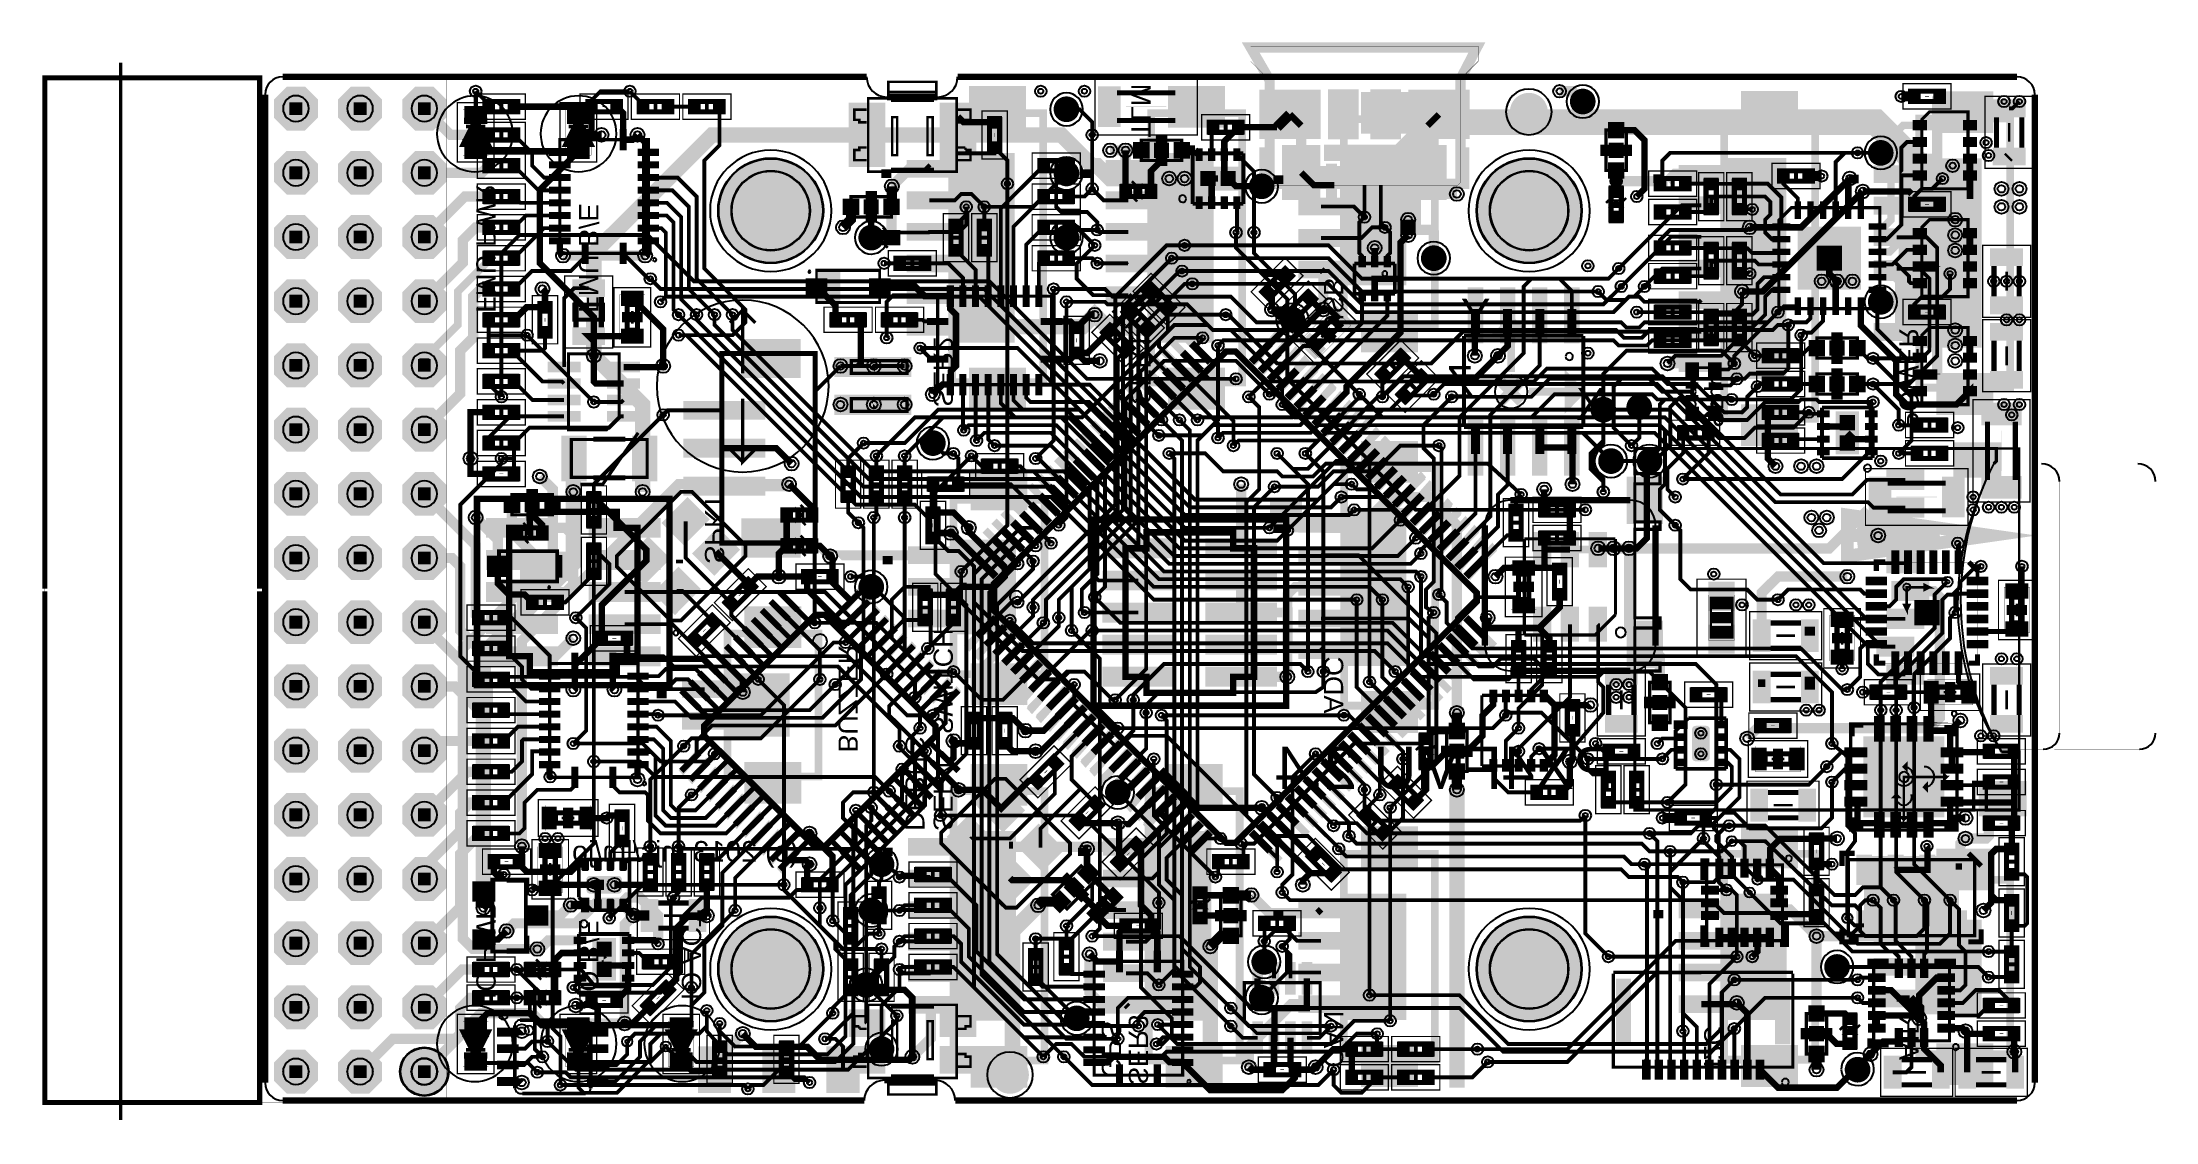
# Model space of a CAD drawing. Extents: x -347 to 2944, y -33 to 1648.
import ezdxf

# ---------------------------------------------------------------- set-up
doc = ezdxf.new("R2010")
doc.units = 9
for name, color, linetype, true_color in [('BoardOutline', 7, 'Continuous', 0xff00ff), ('BottomLayer', 7, 'Continuous', 0x0000ff), ('BottomPasteMaskLayer', 7, 'Continuous', 0x800000), ('BottomSilkLayer', 7, 'Continuous', 0x808000), ('BottomSolderMaskLayer', 7, 'Continuous', 0xaa00ff), ('Document', 7, 'Continuous', 0xffffff), ('Hole', 7, 'Continuous', 0x222222), ('Inner2', 7, 'Continuous', 0x008000), ('Inner3', 7, 'Continuous', 0x00ff00), ('Inner4', 7, 'Continuous', 0x000080), ('Multi-Layer', 7, 'Continuous', 0xc0c0c0), ('TopLayer', 7, 'Continuous', 0xff0000), ('TopPasteMaskLayer', 7, 'Continuous', 0x808080), ('TopSilkLayer', 7, 'Continuous', 0xffff00), ('TopSolderMaskLayer', 7, 'Continuous', 0x800080)]:
    doc.layers.add(name, color=color, linetype=linetype, true_color=true_color)
doc.styles.get("Standard").update_dxf_attribs({"font": 'arial.ttf'})

msp = doc.modelspace()

# ---------------------------------------------------------------- texts
at = {"layer": 'BottomSilkLayer', "text_generation_flag": 2}
for s, height, rotation, p in [('TLM', 30, 270, (1349, 1500)), ('.', 100, 270, (959.7, 1424.3)), ('.', 100, 270, (1269.6, 1424.3)), ('FMU PWR', 30, 270, (329, 1227)), ('.', 100, 270, (1570, 1414.8)), ('.', 100, 270, (2162, 1416.6)), ('.', 100, 270, (2466, 1416)), ('FMU B/E', 30, 270, (489, 1227)), ('USB', 30, 270, (1649, 1195)), ('Y', 50, 360, (1908.5, 1199.1)), ('SER2', 30, 270, (1041, 1080)), ('SER1', 30, 270, (1349, 1084)), ('POWER', 30, 270, (2545, 1045)), ('Z', 50, 360, (1882.4, 1094.3)), ('X', 50, 360, (2088.3, 1059.9)), ('SPI', 30, 270, (2241, 1047)), ('SPKT', 30, 270, (685, 836)), ('.', 100, 270, (1570, 871.4)), ('.', 100, 270, (962, 822.2)), ('SWITCH', 30, 270, (1041, 570)), ('BUZZER', 30, 270, (893, 542)), ('ADC', 30, 270, (1649, 603)), ('.', 100, 270, (610, 613.6)), ('DEBUG', 30, 270, (997, 420)), ('SER4', 30, 270, (1041, 420)), ('PX4FMU 2.4', 66, 360, (2100, 485)), ('(c) 2013 mjs/lm/jo', 32, 360, (830.8, 372.1)), ('.', 100, 270, (962, 368)), ('.', 100, 270, (1266, 368)), ('IO PWR', 30, 270, (329, 158)), ('.', 100, 270, (1570, 270.8)), ('.', 100, 270, (2162, 270.8)), ('IO B/E', 30, 270, (489, 158)), ('IO ACT', 30, 270, (649, 156.2)), ('.', 100, 270, (2466, 230.2)), ('CAN', 30, 270, (1649, 51)), ('GPS', 30, 270, (1303, 35)), ('SER3', 30, 270, (1345, 24)), ('I2C', 30, 270, (2241, 51)), ('AIR', 30, 270, (2545, 63))]:
    msp.add_text(s, height=height, rotation=rotation, dxfattribs=at).set_placement(p)

# ---------------------------------------------------------------- hatches: boundary and pattern name
at = {"layer": 'BottomLayer'}
for points in [[(345.7, 1549.3), (345.7, 1525.7), (310.3, 1525.7), (310.3, 1549.3)], [(505.7, 1549.3), (505.7, 1525.7), (470.3, 1525.7), (470.3, 1549.3)], [(1183.9, 1516.2), (1097.3, 1516.2), (1097.3, 1579.2), (1183.9, 1579.2)], [(1268, 1544), (1267.8, 1541.6), (1267.4, 1539.2), (1266.7, 1536.9), (1265.7, 1534.7), (1264.5, 1532.6), (1263, 1530.7), (1261.3, 1529), (1259.4, 1527.5), (1257.3, 1526.3), (1255.1, 1525.3), (1252.8, 1524.6), (1250.4, 1524.1), (1248, 1524), (1248, 1524), (1245.6, 1524.1), (1243.2, 1524.6), (1240.9, 1525.3), (1238.7, 1526.3), (1236.6, 1527.5), (1234.7, 1529), (1233, 1530.7), (1231.5, 1532.6), (1230.3, 1534.7), (1229.3, 1536.9), (1228.6, 1539.2), (1228.1, 1541.6), (1228, 1544), (1228, 1544), (1228.1, 1546.4), (1228.6, 1548.8), (1229.3, 1551.1), (1230.3, 1553.3), (1231.5, 1555.4), (1233, 1557.3), (1234.7, 1559), (1236.6, 1560.5), (1238.7, 1561.7), (1240.9, 1562.7), (1243.2, 1563.4), (1245.6, 1563.8), (1248, 1564), (1248, 1564), (1250.4, 1563.8), (1252.8, 1563.4), (1255.1, 1562.7), (1257.3, 1561.7), (1259.4, 1560.5), (1261.3, 1559), (1263, 1557.3), (1264.5, 1555.4), (1265.7, 1553.3), (1266.7, 1551.1), (1267.4, 1548.8), (1267.8, 1546.4), (1268, 1544)], [(1493.9, 1516.2), (1407.2, 1516.2), (1407.2, 1579.2), (1493.9, 1579.2)], [(1794.2, 1506.8), (1707.6, 1506.8), (1707.6, 1569.8), (1794.2, 1569.8)], [(2386.2, 1508.6), (2299.6, 1508.6), (2299.6, 1571.6), (2386.2, 1571.6)], [(2690.2, 1508), (2603.6, 1508), (2603.6, 1571), (2690.2, 1571)], [(345.7, 1490.3), (345.7, 1466.7), (310.3, 1466.7), (310.3, 1490.3)], [(505.7, 1490.3), (505.7, 1466.7), (470.3, 1466.7), (470.3, 1490.3)], [(2516, 1496), (2518.4, 1495.9), (2520.8, 1495.4), (2523.1, 1494.7), (2525.3, 1493.7), (2527.4, 1492.5), (2529.3, 1491), (2531, 1489.3), (2532.4, 1487.4), (2533.7, 1485.3), (2534.7, 1483.1), (2535.4, 1480.8), (2535.8, 1478.4), (2536, 1476), (2536, 1476), (2535.8, 1473.6), (2535.4, 1471.2), (2534.7, 1468.9), (2533.7, 1466.7), (2532.4, 1464.6), (2531, 1462.7), (2529.3, 1461), (2527.4, 1459.5), (2525.3, 1458.3), (2523.1, 1457.3), (2520.8, 1456.6), (2518.4, 1456.1), (2516, 1456), (2516, 1456), (2513.6, 1456.1), (2511.2, 1456.6), (2508.9, 1457.3), (2506.7, 1458.3), (2504.6, 1459.5), (2502.7, 1461), (2501, 1462.7), (2499.5, 1464.6), (2498.3, 1466.7), (2497.3, 1468.9), (2496.6, 1471.2), (2496.1, 1473.6), (2496, 1476), (2496, 1476), (2496.1, 1478.4), (2496.6, 1480.8), (2497.3, 1483.1), (2498.3, 1485.3), (2499.5, 1487.4), (2501, 1489.3), (2502.7, 1491), (2504.6, 1492.5), (2506.7, 1493.7), (2508.9, 1494.7), (2511.2, 1495.4), (2513.6, 1495.9), (2516, 1496)], [(1069.8, 1465.1), (1069.8, 1437.5), (998.9, 1437.5), (998.9, 1465.1)], [(1248, 1424), (1245.6, 1424.1), (1243.2, 1424.6), (1240.9, 1425.3), (1238.7, 1426.3), (1236.6, 1427.5), (1234.7, 1429), (1233, 1430.7), (1231.5, 1432.6), (1230.3, 1434.7), (1229.3, 1436.9), (1228.6, 1439.2), (1228.1, 1441.6), (1228, 1444), (1228, 1444), (1228.1, 1446.4), (1228.6, 1448.8), (1229.3, 1451.1), (1230.3, 1453.3), (1231.5, 1455.4), (1233, 1457.3), (1234.7, 1459), (1236.6, 1460.5), (1238.7, 1461.7), (1240.9, 1462.7), (1243.2, 1463.4), (1245.6, 1463.8), (1248, 1464), (1248, 1464), (1250.4, 1463.8), (1252.8, 1463.4), (1255.1, 1462.7), (1257.3, 1461.7), (1259.4, 1460.5), (1261.3, 1459), (1263, 1457.3), (1264.5, 1455.4), (1265.7, 1453.3), (1266.7, 1451.1), (1267.4, 1448.8), (1267.8, 1446.4), (1268, 1444), (1268, 1444), (1267.8, 1441.6), (1267.4, 1439.2), (1266.7, 1436.9), (1265.7, 1434.7), (1264.5, 1432.6), (1263, 1430.7), (1261.3, 1429), (1259.4, 1427.5), (1257.3, 1426.3), (1255.1, 1425.3), (1252.8, 1424.6), (1250.4, 1424.1), (1248, 1424)], [(1379.7, 1465.1), (1379.7, 1437.5), (1308.8, 1437.5), (1308.8, 1465.1)], [(1680, 1455.6), (1680, 1428), (1609.1, 1428), (1609.1, 1455.6)], [(2272, 1457.4), (2272, 1429.9), (2201.1, 1429.9), (2201.1, 1457.4)], [(2576, 1456.8), (2576, 1429.2), (2505.1, 1429.2), (2505.1, 1456.8)], [(1069.8, 1415.9), (1069.8, 1388.3), (998.9, 1388.3), (998.9, 1415.9)], [(1379.7, 1415.9), (1379.7, 1388.3), (1308.8, 1388.3), (1308.8, 1415.9)], [(1572, 1424), (1571.8, 1421.6), (1571.4, 1419.2), (1570.7, 1416.9), (1569.7, 1414.7), (1568.5, 1412.6), (1567, 1410.7), (1565.3, 1409), (1563.4, 1407.5), (1561.3, 1406.3), (1559.1, 1405.3), (1556.8, 1404.6), (1554.4, 1404.1), (1552, 1404), (1552, 1404), (1549.6, 1404.1), (1547.2, 1404.6), (1544.9, 1405.3), (1542.7, 1406.3), (1540.6, 1407.5), (1538.7, 1409), (1537, 1410.7), (1535.5, 1412.6), (1534.3, 1414.7), (1533.3, 1416.9), (1532.6, 1419.2), (1532.1, 1421.6), (1532, 1424), (1532, 1424), (1532.1, 1426.4), (1532.6, 1428.8), (1533.3, 1431.1), (1534.3, 1433.3), (1535.5, 1435.4), (1537, 1437.3), (1538.7, 1439), (1540.6, 1440.5), (1542.7, 1441.7), (1544.9, 1442.7), (1547.2, 1443.4), (1549.6, 1443.8), (1552, 1444), (1552, 1444), (1554.4, 1443.8), (1556.8, 1443.4), (1559.1, 1442.7), (1561.3, 1441.7), (1563.4, 1440.5), (1565.3, 1439), (1567, 1437.3), (1568.5, 1435.4), (1569.7, 1433.3), (1570.7, 1431.1), (1571.4, 1428.8), (1571.8, 1426.4), (1572, 1424)], [(1680, 1406.4), (1680, 1378.8), (1609.1, 1378.8), (1609.1, 1406.4)], [(2272, 1408.2), (2272, 1380.6), (2201.1, 1380.6), (2201.1, 1408.2)], [(2576, 1407.6), (2576, 1380), (2505.1, 1380), (2505.1, 1407.6)], [(944, 1364), (946.4, 1363.8), (948.8, 1363.4), (951.1, 1362.7), (953.3, 1361.7), (955.4, 1360.5), (957.3, 1359), (959, 1357.3), (960.5, 1355.4), (961.7, 1353.3), (962.7, 1351.1), (963.4, 1348.8), (963.9, 1346.4), (964, 1344), (964, 1344), (963.9, 1341.6), (963.4, 1339.2), (962.7, 1336.9), (961.7, 1334.7), (960.5, 1332.6), (959, 1330.7), (957.3, 1329), (955.4, 1327.5), (953.3, 1326.3), (951.1, 1325.3), (948.8, 1324.6), (946.4, 1324.1), (944, 1324), (944, 1324), (941.6, 1324.1), (939.2, 1324.6), (936.9, 1325.3), (934.7, 1326.3), (932.6, 1327.5), (930.7, 1329), (929, 1330.7), (927.5, 1332.6), (926.3, 1334.7), (925.3, 1336.9), (924.6, 1339.2), (924.1, 1341.6), (924, 1344), (924, 1344), (924.1, 1346.4), (924.6, 1348.8), (925.3, 1351.1), (926.3, 1353.3), (927.5, 1355.4), (929, 1357.3), (930.7, 1359), (932.6, 1360.5), (934.7, 1361.7), (936.9, 1362.7), (939.2, 1363.4), (941.6, 1363.8), (944, 1364)], [(1069.8, 1366.6), (1069.8, 1339.1), (998.9, 1339.1), (998.9, 1366.6)], [(1248, 1364), (1250.4, 1363.8), (1252.8, 1363.4), (1255.1, 1362.7), (1257.3, 1361.7), (1259.4, 1360.5), (1261.3, 1359), (1263, 1357.3), (1264.5, 1355.4), (1265.7, 1353.3), (1266.7, 1351.1), (1267.4, 1348.8), (1267.8, 1346.4), (1268, 1344), (1268, 1344), (1267.8, 1341.6), (1267.4, 1339.2), (1266.7, 1336.9), (1265.7, 1334.7), (1264.5, 1332.6), (1263, 1330.7), (1261.3, 1329), (1259.4, 1327.5), (1257.3, 1326.3), (1255.1, 1325.3), (1252.8, 1324.6), (1250.4, 1324.1), (1248, 1324), (1248, 1324), (1245.6, 1324.1), (1243.2, 1324.6), (1240.9, 1325.3), (1238.7, 1326.3), (1236.6, 1327.5), (1234.7, 1329), (1233, 1330.7), (1231.5, 1332.6), (1230.3, 1334.7), (1229.3, 1336.9), (1228.6, 1339.2), (1228.1, 1341.6), (1228, 1344), (1228, 1344), (1228.1, 1346.4), (1228.6, 1348.8), (1229.3, 1351.1), (1230.3, 1353.3), (1231.5, 1355.4), (1233, 1357.3), (1234.7, 1359), (1236.6, 1360.5), (1238.7, 1361.7), (1240.9, 1362.7), (1243.2, 1363.4), (1245.6, 1363.8), (1248, 1364)], [(1379.7, 1366.6), (1379.7, 1339.1), (1308.8, 1339.1), (1308.8, 1366.6)], [(1680, 1357.2), (1680, 1329.6), (1609.1, 1329.6), (1609.1, 1357.2)], [(2272, 1359), (2272, 1331.4), (2201.1, 1331.4), (2201.1, 1359)], [(2576, 1358.4), (2576, 1330.8), (2505.1, 1330.8), (2505.1, 1358.4)], [(1069.8, 1317.4), (1069.8, 1289.9), (998.9, 1289.9), (998.9, 1317.4)], [(1379.7, 1317.4), (1379.7, 1289.9), (1308.8, 1289.9), (1308.8, 1317.4)], [(1680, 1308), (1680, 1280.4), (1609.1, 1280.4), (1609.1, 1308)], [(2272, 1309.8), (2272, 1282.2), (2201.1, 1282.2), (2201.1, 1309.8)], [(2576, 1309.2), (2576, 1281.6), (2505.1, 1281.6), (2505.1, 1309.2)], [(1069.8, 1268.2), (1069.8, 1240.7), (998.9, 1240.7), (998.9, 1268.2)], [(1379.7, 1268.2), (1379.7, 1240.7), (1308.8, 1240.7), (1308.8, 1268.2)], [(2272, 1260.6), (2272, 1233), (2201.1, 1233), (2201.1, 1260.6)], [(2516, 1264), (2518.4, 1263.9), (2520.8, 1263.4), (2523.1, 1262.7), (2525.3, 1261.7), (2527.4, 1260.5), (2529.3, 1259), (2531, 1257.3), (2532.4, 1255.4), (2533.7, 1253.3), (2534.7, 1251.1), (2535.4, 1248.8), (2535.8, 1246.4), (2536, 1244), (2536, 1244), (2535.8, 1241.6), (2535.4, 1239.2), (2534.7, 1236.9), (2533.7, 1234.7), (2532.4, 1232.6), (2531, 1230.7), (2529.3, 1229), (2527.4, 1227.5), (2525.3, 1226.3), (2523.1, 1225.3), (2520.8, 1224.6), (2518.4, 1224.1), (2516, 1224), (2516, 1224), (2513.6, 1224.1), (2511.2, 1224.6), (2508.9, 1225.3), (2506.7, 1226.3), (2504.6, 1227.5), (2502.7, 1229), (2501, 1230.7), (2499.5, 1232.6), (2498.3, 1234.7), (2497.3, 1236.9), (2496.6, 1239.2), (2496.1, 1241.6), (2496, 1244), (2496, 1244), (2496.1, 1246.4), (2496.6, 1248.8), (2497.3, 1251.1), (2498.3, 1253.3), (2499.5, 1255.4), (2501, 1257.3), (2502.7, 1259), (2504.6, 1260.5), (2506.7, 1261.7), (2508.9, 1262.7), (2511.2, 1263.4), (2513.6, 1263.9), (2516, 1264)], [(2576, 1260), (2576, 1232.4), (2505.1, 1232.4), (2505.1, 1260)], [(1069.8, 1219), (1069.8, 1191.4), (998.9, 1191.4), (998.9, 1219)], [(1379.7, 1219), (1379.7, 1191.4), (1308.8, 1191.4), (1308.8, 1219)], [(1620, 1216), (1619.9, 1213.6), (1619.4, 1211.2), (1618.7, 1208.9), (1617.7, 1206.7), (1616.5, 1204.6), (1615, 1202.7), (1613.3, 1201), (1611.4, 1199.5), (1609.3, 1198.3), (1607.1, 1197.3), (1604.8, 1196.6), (1602.4, 1196.1), (1600, 1196), (1600, 1196), (1597.6, 1196.1), (1595.2, 1196.6), (1592.9, 1197.3), (1590.7, 1198.3), (1588.6, 1199.5), (1586.7, 1201), (1585, 1202.7), (1583.5, 1204.6), (1582.3, 1206.7), (1581.3, 1208.9), (1580.6, 1211.2), (1580.1, 1213.6), (1580, 1216), (1580, 1216), (1580.1, 1218.4), (1580.6, 1220.8), (1581.3, 1223.1), (1582.3, 1225.3), (1583.5, 1227.4), (1585, 1229.3), (1586.7, 1231), (1588.6, 1232.5), (1590.7, 1233.7), (1592.9, 1234.7), (1595.2, 1235.4), (1597.6, 1235.8), (1600, 1236), (1600, 1236), (1602.4, 1235.8), (1604.8, 1235.4), (1607.1, 1234.7), (1609.3, 1233.7), (1611.4, 1232.5), (1613.3, 1231), (1615, 1229.3), (1616.5, 1227.4), (1617.7, 1225.3), (1618.7, 1223.1), (1619.4, 1220.8), (1619.9, 1218.4), (1620, 1216)], [(1794.2, 1166.2), (1707.6, 1166.2), (1707.6, 1229.2), (1794.2, 1229.2)], [(742.7, 1185.3), (833.2, 1185.3), (833.2, 1126.2), (742.7, 1126.2)], [(2272, 1211.4), (2272, 1183.8), (2201.1, 1183.8), (2201.1, 1211.4)], [(2576, 1210.8), (2576, 1183.2), (2505.1, 1183.2), (2505.1, 1210.8)], [(2272, 1162.1), (2272, 1134.6), (2201.1, 1134.6), (2201.1, 1162.1)], [(1183.9, 1077.3), (1097.3, 1077.3), (1097.3, 1140.3), (1183.9, 1140.3)], [(1493.9, 1077.3), (1407.2, 1077.3), (1407.2, 1140.3), (1493.9, 1140.3)], [(2690.2, 1069), (2603.6, 1069), (2603.6, 1132), (2690.2, 1132)], [(778.1, 1061.3), (652.1, 1061.3), (652.1, 1088.8), (778.1, 1088.8)], [(2386.2, 1020.4), (2299.6, 1020.4), (2299.6, 1083.4), (2386.2, 1083.4)], [(778.1, 1002.2), (652.1, 1002.2), (652.1, 1029.8), (778.1, 1029.8)], [(1060, 1024), (1059.8, 1021.6), (1059.4, 1019.2), (1058.7, 1016.9), (1057.7, 1014.7), (1056.5, 1012.6), (1055, 1010.7), (1053.3, 1009), (1051.4, 1007.5), (1049.3, 1006.3), (1047.1, 1005.3), (1044.8, 1004.6), (1042.4, 1004.1), (1040, 1004), (1040, 1004), (1037.6, 1004.1), (1035.2, 1004.6), (1032.9, 1005.3), (1030.7, 1006.3), (1028.6, 1007.5), (1026.7, 1009), (1025, 1010.7), (1023.5, 1012.6), (1022.3, 1014.7), (1021.3, 1016.9), (1020.6, 1019.2), (1020.1, 1021.6), (1020, 1024), (1020, 1024), (1020.1, 1026.4), (1020.6, 1028.8), (1021.3, 1031.1), (1022.3, 1033.3), (1023.5, 1035.4), (1025, 1037.3), (1026.7, 1039), (1028.6, 1040.5), (1030.7, 1041.7), (1032.9, 1042.7), (1035.2, 1043.4), (1037.6, 1043.9), (1040, 1044), (1040, 1044), (1042.4, 1043.9), (1044.8, 1043.4), (1047.1, 1042.7), (1049.3, 1041.7), (1051.4, 1040.5), (1053.3, 1039), (1055, 1037.3), (1056.5, 1035.4), (1057.7, 1033.3), (1058.7, 1031.1), (1059.4, 1028.8), (1059.8, 1026.4), (1060, 1024)], [(1794.2, 963.4), (1707.6, 963.4), (1707.6, 1026.4), (1794.2, 1026.4)], [(2629.1, 970.3), (2629.1, 1025.4), (2703.9, 1025.4), (2703.9, 970.3)], [(778.1, 943.2), (652.1, 943.2), (652.1, 970.7), (778.1, 970.7)], [(1186.2, 920.1), (1099.6, 920.1), (1099.6, 983.1), (1186.2, 983.1)], [(2121.2, 899.4), (2121.2, 970.3), (2176.3, 970.3), (2176.3, 899.4)], [(2524.8, 951), (2524.8, 982.5), (2583.8, 982.5), (2583.8, 951)], [(2524.8, 907.7), (2524.8, 939.2), (2583.8, 939.2), (2583.8, 907.7)], [(345, 906.5), (455, 906.5), (455, 877.5), (345, 877.5)], [(505, 906.5), (615, 906.5), (615, 877.5), (505, 877.5)], [(742.7, 905.8), (833.2, 905.8), (833.2, 846.7), (742.7, 846.7)], [(1680, 912.2), (1680, 884.6), (1609.1, 884.6), (1609.1, 912.2)], [(2532.6, 864.4), (2532.6, 895.9), (2591.7, 895.9), (2591.7, 864.4)], [(345, 856.5), (455, 856.5), (455, 827.5), (345, 827.5)], [(505, 856.5), (615, 856.5), (615, 827.5), (505, 827.5)], [(1072, 863), (1072, 835.4), (1001.1, 835.4), (1001.1, 863)], [(1415, 845.5), (1305, 845.5), (1305, 874.5), (1415, 874.5)], [(1575, 845.5), (1465, 845.5), (1465, 874.5), (1575, 874.5)], [(1680, 863), (1680, 835.4), (1609.1, 835.4), (1609.1, 863)], [(1974.9, 832.5), (1974.9, 883.7), (2002.5, 883.7), (2002.5, 832.5)], [(2018.2, 832.5), (2018.2, 883.7), (2045.8, 883.7), (2045.8, 832.5)], [(2061.5, 832.5), (2061.5, 883.7), (2089.1, 883.7), (2089.1, 832.5)], [(1415, 795.5), (1305, 795.5), (1305, 824.5), (1415, 824.5)], [(1575, 795.5), (1465, 795.5), (1465, 824.5), (1575, 824.5)], [(2524.8, 821.1), (2524.8, 852.6), (2583.8, 852.6), (2583.8, 821.1)], [(345, 806.5), (455, 806.5), (455, 777.5), (345, 777.5)], [(505, 806.5), (615, 806.5), (615, 777.5), (505, 777.5)], [(964, 800), (963.9, 797.6), (963.4, 795.2), (962.7, 792.9), (961.7, 790.7), (960.5, 788.6), (959, 786.7), (957.3, 785), (955.4, 783.5), (953.3, 782.3), (951.1, 781.3), (948.8, 780.6), (946.4, 780.1), (944, 780), (944, 780), (941.6, 780.1), (939.2, 780.6), (936.9, 781.3), (934.7, 782.3), (932.6, 783.5), (930.7, 785), (929, 786.7), (927.5, 788.6), (926.3, 790.7), (925.3, 792.9), (924.6, 795.2), (924.1, 797.6), (924, 800), (924, 800), (924.1, 802.4), (924.6, 804.8), (925.3, 807.1), (926.3, 809.3), (927.5, 811.4), (929, 813.3), (930.7, 815), (932.6, 816.5), (934.7, 817.7), (936.9, 818.7), (939.2, 819.4), (941.6, 819.9), (944, 820), (944, 820), (946.4, 819.9), (948.8, 819.4), (951.1, 818.7), (953.3, 817.7), (955.4, 816.5), (957.3, 815), (959, 813.3), (960.5, 811.4), (961.7, 809.3), (962.7, 807.1), (963.4, 804.8), (963.9, 802.4), (964, 800)], [(1072, 813.8), (1072, 786.2), (1001.1, 786.2), (1001.1, 813.8)], [(1680, 813.8), (1680, 786.2), (1609.1, 786.2), (1609.1, 813.8)], [(2532.6, 777.8), (2532.6, 809.3), (2591.7, 809.3), (2591.7, 777.8)], [(834.2, 705.6), (747.6, 705.6), (747.6, 768.6), (834.2, 768.6)], [(1072, 764.6), (1072, 737), (1001.1, 737), (1001.1, 764.6)], [(1415, 745.5), (1305, 745.5), (1305, 774.5), (1415, 774.5)], [(1575, 745.5), (1465, 745.5), (1465, 774.5), (1575, 774.5)], [(1680, 764.6), (1680, 737), (1609.1, 737), (1609.1, 764.6)], [(1974.9, 716.3), (1974.9, 767.5), (2002.5, 767.5), (2002.5, 716.3)], [(2018.2, 716.3), (2018.2, 767.5), (2045.8, 767.5), (2045.8, 716.3)], [(2061.5, 716.3), (2061.5, 767.5), (2089.1, 767.5), (2089.1, 716.3)], [(2524.8, 734.5), (2524.8, 766), (2583.8, 766), (2583.8, 734.5)], [(345, 756.5), (455, 756.5), (455, 727.5), (345, 727.5)], [(505, 756.5), (615, 756.5), (615, 727.5), (505, 727.5)], [(1415, 695.5), (1305, 695.5), (1305, 724.5), (1415, 724.5)], [(1575, 695.5), (1465, 695.5), (1465, 724.5), (1575, 724.5)], [(2121.2, 675), (2121.2, 745.9), (2176.3, 745.9), (2176.3, 675)], [(345, 706.5), (455, 706.5), (455, 677.5), (345, 677.5)], [(505, 706.5), (615, 706.5), (615, 677.5), (505, 677.5)], [(1680, 715.3), (1680, 687.8), (1609.1, 687.8), (1609.1, 715.3)], [(2509, 691.2), (2509, 722.7), (2568.1, 722.7), (2568.1, 691.2)], [(1186.2, 616.9), (1099.6, 616.9), (1099.6, 679.9), (1186.2, 679.9)], [(1415, 645.5), (1305, 645.5), (1305, 674.5), (1415, 674.5)], [(1575, 645.5), (1465, 645.5), (1465, 674.5), (1575, 674.5)], [(2524.8, 647.9), (2524.8, 679.4), (2583.8, 679.4), (2583.8, 647.9)], [(720, 654.4), (720, 626.8), (649.1, 626.8), (649.1, 654.4)], [(1794.2, 573.6), (1707.6, 573.6), (1707.6, 636.6), (1794.2, 636.6)], [(720, 605.2), (720, 577.6), (649.1, 577.6), (649.1, 605.2)], [(834.2, 463.4), (747.6, 463.4), (747.6, 526.4), (834.2, 526.4)], [(1186.2, 460), (1099.6, 460), (1099.6, 523), (1186.2, 523)], [(1348, 480), (1347.8, 477.6), (1347.4, 475.2), (1346.7, 472.9), (1345.7, 470.7), (1344.5, 468.6), (1343, 466.7), (1341.3, 465), (1339.4, 463.5), (1337.3, 462.3), (1335.1, 461.3), (1332.8, 460.6), (1330.4, 460.1), (1328, 460), (1328, 460), (1325.6, 460.1), (1323.2, 460.6), (1320.9, 461.3), (1318.7, 462.3), (1316.6, 463.5), (1314.7, 465), (1313, 466.7), (1311.5, 468.6), (1310.3, 470.7), (1309.3, 472.9), (1308.6, 475.2), (1308.1, 477.6), (1308, 480), (1308, 480), (1308.1, 482.4), (1308.6, 484.8), (1309.3, 487.1), (1310.3, 489.3), (1311.5, 491.4), (1313, 493.3), (1314.7, 495), (1316.6, 496.5), (1318.7, 497.7), (1320.9, 498.7), (1323.2, 499.4), (1325.6, 499.9), (1328, 500), (1328, 500), (1330.4, 499.9), (1332.8, 499.4), (1335.1, 498.7), (1337.3, 497.7), (1339.4, 496.5), (1341.3, 495), (1343, 493.3), (1344.5, 491.4), (1345.7, 489.3), (1346.7, 487.1), (1347.4, 484.8), (1347.8, 482.4), (1348, 480)], [(1490.2, 460), (1403.6, 460), (1403.6, 523), (1490.2, 523)], [(2668.5, 442.8), (2668.5, 497.9), (2743.3, 497.9), (2743.3, 442.8)], [(1072, 408.8), (1072, 381.2), (1001.1, 381.2), (1001.1, 408.8)], [(1376, 408.8), (1376, 381.2), (1305.1, 381.2), (1305.1, 408.8)], [(1794.2, 362.8), (1707.6, 362.8), (1707.6, 425.8), (1794.2, 425.8)], [(2386.2, 362.8), (2299.6, 362.8), (2299.6, 425.8), (2386.2, 425.8)], [(974.1, 353.9), (972.3, 352.3), (970.3, 350.9), (968.2, 349.8), (966, 348.9), (963.6, 348.3), (961.2, 348), (958.8, 348), (956.4, 348.3), (954, 348.9), (951.8, 349.8), (949.7, 350.9), (947.7, 352.3), (945.9, 353.9), (945.9, 353.9), (944.2, 355.7), (942.9, 357.6), (941.8, 359.8), (940.9, 362), (940.3, 364.4), (940, 366.8), (940, 369.2), (940.3, 371.6), (940.9, 374), (941.8, 376.2), (942.9, 378.4), (944.2, 380.3), (945.9, 382.1), (945.9, 382.1), (947.7, 383.7), (949.7, 385.1), (951.8, 386.2), (954, 387.1), (956.4, 387.7), (958.8, 388), (961.2, 388), (963.6, 387.7), (966, 387.1), (968.2, 386.2), (970.3, 385.1), (972.3, 383.7), (974.1, 382.1), (974.1, 382.1), (975.7, 380.3), (977.1, 378.4), (978.2, 376.2), (979.1, 374), (979.7, 371.6), (980, 369.2), (980, 366.8), (979.7, 364.4), (979.1, 362), (978.2, 359.8), (977.1, 357.6), (975.7, 355.7), (974.1, 353.9)], [(2690.2, 328.1), (2603.6, 328.1), (2603.6, 391.1), (2690.2, 391.1)], [(1072, 359.6), (1072, 332), (1001.1, 332), (1001.1, 359.6)], [(1376, 359.6), (1376, 332), (1305.1, 332), (1305.1, 359.6)], [(958.1, 281.9), (956.3, 280.3), (954.3, 278.9), (952.2, 277.8), (950, 276.9), (947.6, 276.3), (945.2, 276), (942.8, 276), (940.4, 276.3), (938.1, 276.9), (935.8, 277.8), (933.6, 278.9), (931.7, 280.3), (929.9, 281.9), (929.9, 281.9), (928.2, 283.7), (926.9, 285.7), (925.8, 287.8), (924.9, 290.1), (924.3, 292.4), (924, 294.8), (924, 297.2), (924.3, 299.6), (924.9, 301.9), (925.8, 304.2), (926.9, 306.4), (928.2, 308.3), (929.9, 310.1), (929.9, 310.1), (931.7, 311.7), (933.6, 313.1), (935.8, 314.2), (938.1, 315.1), (940.4, 315.7), (942.8, 316), (945.2, 316), (947.6, 315.7), (950, 315.1), (952.2, 314.2), (954.3, 313.1), (956.3, 311.7), (958.1, 310.1), (958.1, 310.1), (959.7, 308.3), (961.1, 306.4), (962.2, 304.2), (963.1, 301.9), (963.7, 299.6), (964, 297.2), (964, 294.8), (963.7, 292.4), (963.1, 290.1), (962.2, 287.8), (961.1, 285.7), (959.7, 283.7), (958.1, 281.9)], [(1072, 310.4), (1072, 282.8), (1001.1, 282.8), (1001.1, 310.4)], [(1376, 310.4), (1376, 282.8), (1305.1, 282.8), (1305.1, 310.4)], [(1680, 311.6), (1680, 284), (1609.1, 284), (1609.1, 311.6)], [(2272, 311.6), (2272, 284), (2201.1, 284), (2201.1, 311.6)], [(2576, 271), (2576, 243.4), (2505.1, 243.4), (2505.1, 271)], [(1072, 261.2), (1072, 233.6), (1001.1, 233.6), (1001.1, 261.2)], [(1376, 261.2), (1376, 233.6), (1305.1, 233.6), (1305.1, 261.2)], [(1556, 196), (1553.6, 196.1), (1551.2, 196.6), (1548.9, 197.3), (1546.7, 198.3), (1544.6, 199.5), (1542.7, 201), (1541, 202.7), (1539.5, 204.6), (1538.3, 206.7), (1537.3, 208.9), (1536.6, 211.2), (1536.1, 213.6), (1536, 216), (1536, 216), (1536.1, 218.4), (1536.6, 220.8), (1537.3, 223.1), (1538.3, 225.3), (1539.5, 227.4), (1541, 229.3), (1542.7, 231), (1544.6, 232.5), (1546.7, 233.7), (1548.9, 234.7), (1551.2, 235.4), (1553.6, 235.9), (1556, 236), (1556, 236), (1558.4, 235.9), (1560.8, 235.4), (1563.1, 234.7), (1565.3, 233.7), (1567.4, 232.5), (1569.3, 231), (1571, 229.3), (1572.5, 227.4), (1573.7, 225.3), (1574.7, 223.1), (1575.4, 220.8), (1575.9, 218.4), (1576, 216), (1576, 216), (1575.9, 213.6), (1575.4, 211.2), (1574.7, 208.9), (1573.7, 206.7), (1572.5, 204.6), (1571, 202.7), (1569.3, 201), (1567.4, 199.5), (1565.3, 198.3), (1563.1, 197.3), (1560.8, 196.6), (1558.4, 196.1), (1556, 196)], [(1680, 262.4), (1680, 234.8), (1609.1, 234.8), (1609.1, 262.4)], [(2272, 262.4), (2272, 234.8), (2201.1, 234.8), (2201.1, 262.4)], [(950.1, 165.9), (948.3, 164.3), (946.3, 162.9), (944.2, 161.8), (941.9, 160.9), (939.6, 160.3), (937.2, 160), (934.8, 160), (932.4, 160.3), (930, 160.9), (927.8, 161.8), (925.6, 162.9), (923.7, 164.3), (921.9, 165.9), (921.9, 165.9), (920.2, 167.7), (918.9, 169.7), (917.8, 171.8), (916.9, 174.1), (916.3, 176.4), (916, 178.8), (916, 181.2), (916.3, 183.6), (916.9, 185.9), (917.8, 188.2), (918.9, 190.3), (920.2, 192.3), (921.9, 194.1), (921.9, 194.1), (923.7, 195.7), (925.6, 197.1), (927.8, 198.2), (930, 199.1), (932.4, 199.7), (934.8, 200), (937.2, 200), (939.6, 199.7), (941.9, 199.1), (944.2, 198.2), (946.3, 197.1), (948.3, 195.7), (950.1, 194.1), (950.1, 194.1), (951.7, 192.3), (953.1, 190.3), (954.2, 188.2), (955.1, 185.9), (955.7, 183.6), (956, 181.2), (956, 178.8), (955.7, 176.4), (955.1, 174.1), (954.2, 171.8), (953.1, 169.7), (951.7, 167.7), (950.1, 165.9)], [(1072, 212), (1072, 184.4), (1001.1, 184.4), (1001.1, 212)], [(1376, 212), (1376, 184.4), (1305.1, 184.4), (1305.1, 212)], [(1680, 213.2), (1680, 185.6), (1609.1, 185.6), (1609.1, 213.2)], [(2272, 213.2), (2272, 185.6), (2201.1, 185.6), (2201.1, 213.2)], [(2448, 228), (2450.4, 227.8), (2452.8, 227.4), (2455.1, 226.7), (2457.3, 225.7), (2459.4, 224.5), (2461.3, 223), (2463, 221.3), (2464.4, 219.4), (2465.7, 217.3), (2466.7, 215.1), (2467.4, 212.8), (2467.8, 210.4), (2468, 208), (2468, 208), (2467.8, 205.6), (2467.4, 203.2), (2466.7, 200.9), (2465.7, 198.7), (2464.4, 196.6), (2463, 194.7), (2461.3, 193), (2459.4, 191.5), (2457.3, 190.3), (2455.1, 189.3), (2452.8, 188.6), (2450.4, 188.2), (2448, 188), (2448, 188), (2445.6, 188.2), (2443.2, 188.6), (2440.9, 189.3), (2438.7, 190.3), (2436.6, 191.5), (2434.7, 193), (2433, 194.7), (2431.5, 196.6), (2430.3, 198.7), (2429.3, 200.9), (2428.6, 203.2), (2428.1, 205.6), (2428, 208), (2428, 208), (2428.1, 210.4), (2428.6, 212.8), (2429.3, 215.1), (2430.3, 217.3), (2431.5, 219.4), (2433, 221.3), (2434.7, 223), (2436.6, 224.5), (2438.7, 225.7), (2440.9, 226.7), (2443.2, 227.4), (2445.6, 227.8), (2448, 228)], [(2576, 221.8), (2576, 194.2), (2505.1, 194.2), (2505.1, 221.8)], [(1552, 180), (1554.4, 179.8), (1556.8, 179.4), (1559.1, 178.7), (1561.3, 177.7), (1563.4, 176.5), (1565.3, 175), (1567, 173.3), (1568.5, 171.4), (1569.7, 169.3), (1570.7, 167.1), (1571.4, 164.8), (1571.8, 162.4), (1572, 160), (1572, 160), (1571.8, 157.6), (1571.4, 155.2), (1570.7, 152.9), (1569.7, 150.7), (1568.5, 148.6), (1567, 146.7), (1565.3, 145), (1563.4, 143.5), (1561.3, 142.3), (1559.1, 141.3), (1556.8, 140.6), (1554.4, 140.2), (1552, 140), (1552, 140), (1549.6, 140.2), (1547.2, 140.6), (1544.9, 141.3), (1542.7, 142.3), (1540.6, 143.5), (1538.7, 145), (1537, 146.7), (1535.5, 148.6), (1534.3, 150.7), (1533.3, 152.9), (1532.6, 155.2), (1532.1, 157.6), (1532, 160), (1532, 160), (1532.1, 162.4), (1532.6, 164.8), (1533.3, 167.1), (1534.3, 169.3), (1535.5, 171.4), (1537, 173.3), (1538.7, 175), (1540.6, 176.5), (1542.7, 177.7), (1544.9, 178.7), (1547.2, 179.4), (1549.6, 179.8), (1552, 180)], [(2576, 172.6), (2576, 145), (2505.1, 145), (2505.1, 172.6)], [(1072, 162.8), (1072, 135.2), (1001.1, 135.2), (1001.1, 162.8)], [(1264, 148), (1266.4, 147.8), (1268.8, 147.4), (1271.1, 146.7), (1273.3, 145.7), (1275.4, 144.5), (1277.3, 143), (1279, 141.3), (1280.5, 139.4), (1281.7, 137.3), (1282.7, 135.1), (1283.4, 132.8), (1283.8, 130.4), (1284, 128), (1284, 128), (1283.8, 125.6), (1283.4, 123.2), (1282.7, 120.9), (1281.7, 118.7), (1280.5, 116.6), (1279, 114.7), (1277.3, 113), (1275.4, 111.5), (1273.3, 110.3), (1271.1, 109.3), (1268.8, 108.6), (1266.4, 108.1), (1264, 108), (1264, 108), (1261.6, 108.1), (1259.2, 108.6), (1256.9, 109.3), (1254.7, 110.3), (1252.6, 111.5), (1250.7, 113), (1249, 114.7), (1247.5, 116.6), (1246.3, 118.7), (1245.3, 120.9), (1244.6, 123.2), (1244.1, 125.6), (1244, 128), (1244, 128), (1244.1, 130.4), (1244.6, 132.8), (1245.3, 135.1), (1246.3, 137.3), (1247.5, 139.4), (1249, 141.3), (1250.7, 143), (1252.6, 144.5), (1254.7, 145.7), (1256.9, 146.7), (1259.2, 147.4), (1261.6, 147.8), (1264, 148)], [(1376, 162.8), (1376, 135.2), (1305.1, 135.2), (1305.1, 162.8)], [(1680, 164), (1680, 136.4), (1609.1, 136.4), (1609.1, 164)], [(2272, 164), (2272, 136.4), (2201.1, 136.4), (2201.1, 164)], [(310.3, 105.7), (310.3, 129.3), (345.7, 129.3), (345.7, 105.7)], [(470.3, 105.7), (470.3, 129.3), (505.7, 129.3), (505.7, 105.7)], [(630.3, 105.7), (630.3, 129.3), (665.7, 129.3), (665.7, 105.7)], [(974.1, 65.9), (972.3, 64.3), (970.3, 62.9), (968.2, 61.8), (966, 60.9), (963.6, 60.3), (961.2, 60), (958.8, 60), (956.4, 60.3), (954, 60.9), (951.8, 61.8), (949.7, 62.9), (947.7, 64.3), (945.9, 65.9), (945.9, 65.9), (944.2, 67.7), (942.9, 69.7), (941.8, 71.8), (940.9, 74), (940.3, 76.4), (940, 78.8), (940, 81.2), (940.3, 83.6), (940.9, 86), (941.8, 88.2), (942.9, 90.3), (944.2, 92.3), (945.9, 94.1), (945.9, 94.1), (947.7, 95.7), (949.7, 97.1), (951.8, 98.2), (954, 99.1), (956.4, 99.7), (958.8, 100), (961.2, 100), (963.6, 99.7), (966, 99.1), (968.2, 98.2), (970.3, 97.1), (972.3, 95.7), (974.1, 94.1), (974.1, 94.1), (975.7, 92.3), (977.1, 90.3), (978.2, 88.2), (979.1, 86), (979.7, 83.6), (980, 81.2), (980, 78.8), (979.7, 76.4), (979.1, 74), (978.2, 71.8), (977.1, 69.7), (975.7, 67.7), (974.1, 65.9)], [(310.3, 46.7), (310.3, 70.3), (345.7, 70.3), (345.7, 46.7)], [(470.3, 46.7), (470.3, 70.3), (505.7, 70.3), (505.7, 46.7)], [(630.3, 46.7), (630.3, 70.3), (665.7, 70.3), (665.7, 46.7)], [(675, 13), (675, 83), (725, 83), (725, 13)], [(775, 13), (775, 83), (825, 83), (825, 13)], [(875, 13), (875, 83), (925, 83), (925, 13)], [(1186.2, 21), (1099.6, 21), (1099.6, 84), (1186.2, 84)], [(1490.2, 21), (1403.6, 21), (1403.6, 84), (1490.2, 84)], [(1794.2, 22.2), (1707.6, 22.2), (1707.6, 85.2), (1794.2, 85.2)], [(2386.2, 22.2), (2299.6, 22.2), (2299.6, 85.2), (2386.2, 85.2)], [(2500, 48), (2499.9, 45.6), (2499.4, 43.2), (2498.7, 40.9), (2497.7, 38.7), (2496.5, 36.6), (2495, 34.7), (2493.3, 33), (2491.4, 31.5), (2489.3, 30.3), (2487.1, 29.3), (2484.8, 28.6), (2482.4, 28.1), (2480, 28), (2480, 28), (2477.6, 28.1), (2475.2, 28.6), (2472.9, 29.3), (2470.7, 30.3), (2468.6, 31.5), (2466.7, 33), (2465, 34.7), (2463.5, 36.6), (2462.3, 38.7), (2461.3, 40.9), (2460.6, 43.2), (2460.1, 45.6), (2460, 48), (2460, 48), (2460.1, 50.4), (2460.6, 52.8), (2461.3, 55.1), (2462.3, 57.3), (2463.5, 59.4), (2465, 61.3), (2466.7, 63), (2468.6, 64.5), (2470.7, 65.7), (2472.9, 66.7), (2475.2, 67.4), (2477.6, 67.8), (2480, 68), (2480, 68), (2482.4, 67.8), (2484.8, 67.4), (2487.1, 66.7), (2489.3, 65.7), (2491.4, 64.5), (2493.3, 63), (2495, 61.3), (2496.5, 59.4), (2497.7, 57.3), (2498.7, 55.1), (2499.4, 52.8), (2499.9, 50.4), (2500, 48)], [(2690.2, 24.9), (2603.6, 24.9), (2603.6, 87.9), (2690.2, 87.9)]]:
    msp.add_hatch(color=256, dxfattribs=at).paths.add_polyline_path(points)
at = {"layer": 'BottomPasteMaskLayer'}
for points in [[(1183.9, 1516.2), (1097.3, 1516.2), (1097.3, 1579.2), (1183.9, 1579.2)], [(1493.9, 1516.2), (1407.2, 1516.2), (1407.2, 1579.2), (1493.9, 1579.2)], [(1794.2, 1506.8), (1707.6, 1506.8), (1707.6, 1569.8), (1794.2, 1569.8)], [(2386.2, 1508.6), (2299.6, 1508.6), (2299.6, 1571.6), (2386.2, 1571.6)], [(2690.2, 1508), (2603.6, 1508), (2603.6, 1571), (2690.2, 1571)], [(1794.2, 1166.2), (1707.6, 1166.2), (1707.6, 1229.2), (1794.2, 1229.2)], [(742.7, 1185.3), (833.2, 1185.3), (833.2, 1126.2), (742.7, 1126.2)], [(1183.9, 1077.3), (1097.3, 1077.3), (1097.3, 1140.3), (1183.9, 1140.3)], [(1493.9, 1077.3), (1407.2, 1077.3), (1407.2, 1140.3), (1493.9, 1140.3)], [(2690.2, 1069), (2603.6, 1069), (2603.6, 1132), (2690.2, 1132)], [(778.1, 1061.3), (652.1, 1061.3), (652.1, 1088.8), (778.1, 1088.8)], [(2386.2, 1020.4), (2299.6, 1020.4), (2299.6, 1083.4), (2386.2, 1083.4)], [(778.1, 1002.2), (652.1, 1002.2), (652.1, 1029.8), (778.1, 1029.8)], [(1794.2, 963.4), (1707.6, 963.4), (1707.6, 1026.4), (1794.2, 1026.4)], [(778.1, 943.2), (652.1, 943.2), (652.1, 970.7), (778.1, 970.7)], [(1186.2, 920.1), (1099.6, 920.1), (1099.6, 983.1), (1186.2, 983.1)], [(2121.2, 899.4), (2121.2, 970.3), (2176.3, 970.3), (2176.3, 899.4)], [(345, 906.5), (455, 906.5), (455, 877.5), (345, 877.5)], [(505, 906.5), (615, 906.5), (615, 877.5), (505, 877.5)], [(742.7, 905.8), (833.2, 905.8), (833.2, 846.7), (742.7, 846.7)], [(345, 856.5), (455, 856.5), (455, 827.5), (345, 827.5)], [(505, 856.5), (615, 856.5), (615, 827.5), (505, 827.5)], [(1415, 845.5), (1305, 845.5), (1305, 874.5), (1415, 874.5)], [(1575, 845.5), (1465, 845.5), (1465, 874.5), (1575, 874.5)], [(1974.9, 832.5), (1974.9, 883.7), (2002.5, 883.7), (2002.5, 832.5)], [(2018.2, 832.5), (2018.2, 883.7), (2045.8, 883.7), (2045.8, 832.5)], [(2061.5, 832.5), (2061.5, 883.7), (2089.1, 883.7), (2089.1, 832.5)], [(1415, 795.5), (1305, 795.5), (1305, 824.5), (1415, 824.5)], [(1575, 795.5), (1465, 795.5), (1465, 824.5), (1575, 824.5)], [(345, 806.5), (455, 806.5), (455, 777.5), (345, 777.5)], [(505, 806.5), (615, 806.5), (615, 777.5), (505, 777.5)], [(834.2, 705.6), (747.6, 705.6), (747.6, 768.6), (834.2, 768.6)], [(1415, 745.5), (1305, 745.5), (1305, 774.5), (1415, 774.5)], [(1575, 745.5), (1465, 745.5), (1465, 774.5), (1575, 774.5)], [(1974.9, 716.3), (1974.9, 767.5), (2002.5, 767.5), (2002.5, 716.3)], [(2018.2, 716.3), (2018.2, 767.5), (2045.8, 767.5), (2045.8, 716.3)], [(2061.5, 716.3), (2061.5, 767.5), (2089.1, 767.5), (2089.1, 716.3)], [(345, 756.5), (455, 756.5), (455, 727.5), (345, 727.5)], [(505, 756.5), (615, 756.5), (615, 727.5), (505, 727.5)], [(1415, 695.5), (1305, 695.5), (1305, 724.5), (1415, 724.5)], [(1575, 695.5), (1465, 695.5), (1465, 724.5), (1575, 724.5)], [(2121.2, 675), (2121.2, 745.9), (2176.3, 745.9), (2176.3, 675)], [(345, 706.5), (455, 706.5), (455, 677.5), (345, 677.5)], [(505, 706.5), (615, 706.5), (615, 677.5), (505, 677.5)], [(1186.2, 616.9), (1099.6, 616.9), (1099.6, 679.9), (1186.2, 679.9)], [(1415, 645.5), (1305, 645.5), (1305, 674.5), (1415, 674.5)], [(1575, 645.5), (1465, 645.5), (1465, 674.5), (1575, 674.5)], [(1794.2, 573.6), (1707.6, 573.6), (1707.6, 636.6), (1794.2, 636.6)], [(834.2, 463.4), (747.6, 463.4), (747.6, 526.4), (834.2, 526.4)], [(1186.2, 460), (1099.6, 460), (1099.6, 523), (1186.2, 523)], [(1490.2, 460), (1403.6, 460), (1403.6, 523), (1490.2, 523)], [(1794.2, 362.8), (1707.6, 362.8), (1707.6, 425.8), (1794.2, 425.8)], [(2386.2, 362.8), (2299.6, 362.8), (2299.6, 425.8), (2386.2, 425.8)], [(2690.2, 328.1), (2603.6, 328.1), (2603.6, 391.1), (2690.2, 391.1)], [(675, 13), (675, 83), (725, 83), (725, 13)], [(775, 13), (775, 83), (825, 83), (825, 13)], [(875, 13), (875, 83), (925, 83), (925, 13)], [(1186.2, 21), (1099.6, 21), (1099.6, 84), (1186.2, 84)], [(1490.2, 21), (1403.6, 21), (1403.6, 84), (1490.2, 84)], [(1794.2, 22.2), (1707.6, 22.2), (1707.6, 85.2), (1794.2, 85.2)], [(2386.2, 22.2), (2299.6, 22.2), (2299.6, 85.2), (2386.2, 85.2)], [(2690.2, 24.9), (2603.6, 24.9), (2603.6, 87.9), (2690.2, 87.9)]]:
    msp.add_hatch(color=256, dxfattribs=at).paths.add_polyline_path(points)
at = {"layer": 'BottomSilkLayer'}
for points in [[(328, 1517), (313, 1499), (343, 1499)], [(488, 1517), (473, 1499), (503, 1499)], [(1565, 935), (1565, 885), (1615, 885), (1615, 935)], [(355, 617), (355, 667), (305, 667), (305, 617)], [(328, 79), (343, 97), (313, 97)], [(488, 79), (503, 97), (473, 97)], [(648, 79), (663, 97), (633, 97)]]:
    msp.add_hatch(color=256, dxfattribs=at).paths.add_polyline_path(points)
at = {"layer": 'BottomSolderMaskLayer'}
for points in [[(1184.9, 1515.2), (1096.3, 1515.2), (1096.3, 1580.2), (1184.9, 1580.2)], [(1494.9, 1515.2), (1406.2, 1515.2), (1406.2, 1580.2), (1494.9, 1580.2)], [(1795.2, 1505.8), (1706.6, 1505.8), (1706.6, 1570.8), (1795.2, 1570.8)], [(2387.2, 1507.6), (2298.6, 1507.6), (2298.6, 1572.6), (2387.2, 1572.6)], [(2691.2, 1507), (2602.6, 1507), (2602.6, 1572), (2691.2, 1572)], [(1407.8, 1468.2), (1384.2, 1468.2), (1384.2, 1491.8), (1407.8, 1491.8)], [(2115.8, 1491.8), (2115.8, 1468.2), (2092.2, 1468.2), (2092.2, 1491.8)], [(705.4, 1386, 1), (869.4, 1386, 1)], [(1886.5, 1386, 1), (2050.5, 1386, 1)], [(1456.4, 1447.8), (1480.1, 1447.8), (1480.1, 1424.2), (1456.4, 1424.2)], [(1487.9, 1447.8), (1511.6, 1447.8), (1511.6, 1424.2), (1487.9, 1424.2)], [(932.2, 1403.8), (955.8, 1403.8), (955.8, 1380.2), (932.2, 1380.2)], [(1795.2, 1165.2), (1706.6, 1165.2), (1706.6, 1230.2), (1795.2, 1230.2)], [(741.7, 1186.3), (834.2, 1186.3), (834.2, 1125.2), (741.7, 1125.2)], [(2459.8, 1160.2), (2436.2, 1160.2), (2436.2, 1183.8), (2459.8, 1183.8)], [(1184.9, 1076.3), (1096.3, 1076.3), (1096.3, 1141.3), (1184.9, 1141.3)], [(1494.9, 1076.3), (1406.2, 1076.3), (1406.2, 1141.3), (1494.9, 1141.3)], [(2459.8, 1104.2), (2436.2, 1104.2), (2436.2, 1127.8), (2459.8, 1127.8)], [(2691.2, 1068), (2602.6, 1068), (2602.6, 1133), (2691.2, 1133)], [(779.1, 1060.3), (651.1, 1060.3), (651.1, 1089.8), (779.1, 1089.8)], [(2387.2, 1019.4), (2298.6, 1019.4), (2298.6, 1084.4), (2387.2, 1084.4)], [(2452.2, 1043.9), (2452.2, 1067.6), (2475.8, 1067.6), (2475.8, 1043.9)], [(779.1, 1001.2), (651.1, 1001.2), (651.1, 1030.8), (779.1, 1030.8)], [(1795.2, 962.4), (1706.6, 962.4), (1706.6, 1027.4), (1795.2, 1027.4)], [(2452.2, 1012.4), (2452.2, 1036.1), (2475.8, 1036.1), (2475.8, 1012.4)], [(779.1, 942.2), (651.1, 942.2), (651.1, 971.7), (779.1, 971.7)], [(1187.2, 919.1), (1098.6, 919.1), (1098.6, 984.1), (1187.2, 984.1)], [(2120.4, 898.2), (2120.4, 971.6), (2177.1, 971.6), (2177.1, 898.2)], [(404.2, 939.8), (427.8, 939.8), (427.8, 916.2), (404.2, 916.2)], [(344, 907.5), (456, 907.5), (456, 876.5), (344, 876.5)], [(504, 907.5), (616, 907.5), (616, 876.5), (504, 876.5)], [(741.7, 906.8), (834.2, 906.8), (834.2, 845.7), (741.7, 845.7)], [(344, 857.5), (456, 857.5), (456, 826.5), (344, 826.5)], [(504, 857.5), (616, 857.5), (616, 826.5), (504, 826.5)], [(1416, 844.5), (1304, 844.5), (1304, 875.5), (1416, 875.5)], [(1576, 844.5), (1464, 844.5), (1464, 875.5), (1576, 875.5)], [(1974.4, 830.6), (1974.4, 885.5), (2003, 885.5), (2003, 830.6)], [(2017.7, 830.6), (2017.7, 885.5), (2046.3, 885.5), (2046.3, 830.6)], [(2061, 830.6), (2061, 885.5), (2089.6, 885.5), (2089.6, 830.6)], [(1416, 794.5), (1304, 794.5), (1304, 825.5), (1416, 825.5)], [(1576, 794.5), (1464, 794.5), (1464, 825.5), (1576, 825.5)], [(344, 807.5), (456, 807.5), (456, 776.5), (344, 776.5)], [(504, 807.5), (616, 807.5), (616, 776.5), (504, 776.5)], [(344, 757.5), (456, 757.5), (456, 726.5), (344, 726.5)], [(504, 757.5), (616, 757.5), (616, 726.5), (504, 726.5)], [(835.2, 704.6), (746.6, 704.6), (746.6, 769.6), (835.2, 769.6)], [(1416, 744.5), (1304, 744.5), (1304, 775.5), (1416, 775.5)], [(1576, 744.5), (1464, 744.5), (1464, 775.5), (1576, 775.5)], [(1974.4, 714.5), (1974.4, 769.4), (2003, 769.4), (2003, 714.5)], [(2017.7, 714.5), (2017.7, 769.4), (2046.3, 769.4), (2046.3, 714.5)], [(2061, 714.5), (2061, 769.4), (2089.6, 769.4), (2089.6, 714.5)], [(1416, 694.5), (1304, 694.5), (1304, 725.5), (1416, 725.5)], [(1576, 694.5), (1464, 694.5), (1464, 725.5), (1576, 725.5)], [(2120.4, 673.7), (2120.4, 747.2), (2177.1, 747.2), (2177.1, 673.7)], [(344, 707.5), (456, 707.5), (456, 676.5), (344, 676.5)], [(504, 707.5), (616, 707.5), (616, 676.5), (504, 676.5)], [(1187.2, 615.9), (1098.6, 615.9), (1098.6, 680.9), (1187.2, 680.9)], [(1416, 644.5), (1304, 644.5), (1304, 675.5), (1416, 675.5)], [(1576, 644.5), (1464, 644.5), (1464, 675.5), (1576, 675.5)], [(1795.2, 572.6), (1706.6, 572.6), (1706.6, 637.6), (1795.2, 637.6)], [(2183.8, 631.8), (2183.8, 608.2), (2160.2, 608.2), (2160.2, 631.8)], [(835.2, 462.4), (746.6, 462.4), (746.6, 527.4), (835.2, 527.4)], [(1844.2, 532.2), (1844.2, 555.8), (1867.8, 555.8), (1867.8, 532.2)], [(1187.2, 459), (1098.6, 459), (1098.6, 524), (1187.2, 524)], [(1491.2, 459), (1402.6, 459), (1402.6, 524), (1491.2, 524)], [(1795.2, 361.8), (1706.6, 361.8), (1706.6, 426.8), (1795.2, 426.8)], [(2387.2, 361.8), (2298.6, 361.8), (2298.6, 426.8), (2387.2, 426.8)], [(2691.2, 327.1), (2602.6, 327.1), (2602.6, 392.1), (2691.2, 392.1)], [(1243.3, 332), (1260, 348.7), (1276.7, 332), (1260, 315.3)], [(1492.2, 276.2), (1492.2, 299.8), (1515.8, 299.8), (1515.8, 276.2)], [(705.4, 204.8, 1), (869.4, 204.8, 1)], [(1886.5, 204.8, 1), (2050.5, 204.8, 1)], [(539.8, 247.6), (539.8, 223.9), (516.2, 223.9), (516.2, 247.6)], [(539.8, 216.1), (539.8, 192.4), (516.2, 192.4), (516.2, 216.1)], [(2404.2, 92.2), (2404.2, 115.8), (2427.8, 115.8), (2427.8, 92.2)], [(210, 45, 1), (286, 45, 1)], [(674.3, 11.6), (674.3, 84.4), (725.7, 84.4), (725.7, 11.6)], [(774.3, 11.6), (774.3, 84.4), (825.7, 84.4), (825.7, 11.6)], [(874.3, 11.6), (874.3, 84.4), (925.7, 84.4), (925.7, 11.6)], [(1187.2, 20), (1098.6, 20), (1098.6, 85), (1187.2, 85)], [(1491.2, 20), (1402.6, 20), (1402.6, 85), (1491.2, 85)], [(1795.2, 21.2), (1706.6, 21.2), (1706.6, 86.2), (1795.2, 86.2)], [(2387.2, 21.2), (2298.6, 21.2), (2298.6, 86.2), (2387.2, 86.2)], [(2691.2, 23.9), (2602.6, 23.9), (2602.6, 88.9), (2691.2, 88.9)]]:
    msp.add_hatch(color=256, dxfattribs=at).paths.add_polyline_path(points)
at = {"layer": 'Document'}
for points in [[(58, 1535), (58, 1555), (38, 1555), (38, 1535)], [(158, 1535), (158, 1555), (138, 1555), (138, 1535)], [(258, 1535), (258, 1555), (238, 1555), (238, 1535)], [(352, 1560), (340, 1560), (340, 1536), (352, 1536)], [(396, 1560), (384, 1560), (384, 1536), (396, 1536)], [(512, 1560), (500, 1560), (500, 1536), (512, 1536)], [(556, 1560), (544, 1560), (544, 1536), (556, 1536)], [(592, 1560), (580, 1560), (580, 1536), (592, 1536)], [(636, 1560), (624, 1560), (624, 1536), (636, 1536)], [(672, 1560), (660, 1560), (660, 1536), (672, 1536)], [(716, 1560), (704, 1560), (704, 1536), (716, 1536)], [(1326.7, 1573.6), (1303.1, 1573.6), (1303.1, 1522.4), (1326.7, 1522.4)], [(1440.9, 1573.6), (1417.3, 1573.6), (1417.3, 1522.4), (1440.9, 1522.4)], [(2572, 1576), (2560, 1576), (2560, 1552), (2572, 1552)], [(2616, 1576), (2604, 1576), (2604, 1552), (2616, 1552)], [(2739.7, 1531.6), (2739.7, 1547.4), (2692.3, 1547.4), (2692.3, 1531.6)], [(328, 1526), (310, 1490), (346, 1490)], [(352, 1516), (340, 1516), (340, 1492), (352, 1492)], [(396, 1516), (384, 1516), (384, 1492), (396, 1492)], [(488, 1526), (470, 1490), (506, 1490)], [(1124, 1532), (1124, 1520), (1148, 1520), (1148, 1532)], [(1468, 1504), (1480, 1504), (1480, 1528), (1468, 1528)], [(1512, 1504), (1524, 1504), (1524, 1528), (1512, 1528)], [(1124, 1488), (1124, 1476), (1148, 1476), (1148, 1488)], [(1649, 1488.8), (1649, 1463.2), (1775, 1463.2), (1775, 1488.8)], [(2739.7, 1468.6), (2739.7, 1484.4), (2692.3, 1484.4), (2692.3, 1468.6)], [(58, 1435), (58, 1455), (38, 1455), (38, 1435)], [(158, 1435), (158, 1455), (138, 1455), (138, 1435)], [(258, 1435), (258, 1455), (238, 1455), (238, 1435)], [(352, 1468), (340, 1468), (340, 1444), (352, 1444)], [(396, 1468), (384, 1468), (384, 1444), (396, 1444)], [(1073.7, 1475.9), (1073.7, 1180.6), (1167.2, 1180.6), (1167.2, 1475.9)], [(1204, 1444), (1216, 1444), (1216, 1468), (1204, 1468)], [(1248, 1444), (1260, 1444), (1260, 1468), (1248, 1468)], [(1383.6, 1475.9), (1383.6, 1180.6), (1477.1, 1180.6), (1477.1, 1475.9)], [(1683.9, 1466.4), (1683.9, 1269.6), (1777.4, 1269.6), (1777.4, 1466.4)], [(2275.9, 1468.2), (2275.9, 1123.8), (2369.2, 1123.8), (2369.2, 1468.2)], [(2368, 1452), (2356, 1452), (2356, 1428), (2368, 1428)], [(2412, 1452), (2400, 1452), (2400, 1428), (2412, 1428)], [(2579.9, 1467.6), (2579.9, 1172.4), (2673.4, 1172.4), (2673.4, 1467.6)], [(352, 1420), (340, 1420), (340, 1396), (352, 1396)], [(396, 1420), (384, 1420), (384, 1396), (396, 1396)], [(1204, 1396), (1216, 1396), (1216, 1420), (1204, 1420)], [(1248, 1396), (1260, 1396), (1260, 1420), (1248, 1420)], [(1332, 1404), (1344, 1404), (1344, 1428), (1332, 1428)], [(1376, 1404), (1388, 1404), (1388, 1428), (1376, 1428)], [(2092, 1424), (2092, 1412), (2116, 1412), (2116, 1424)], [(2164, 1416), (2176, 1416), (2176, 1440), (2164, 1440)], [(2208, 1416), (2220, 1416), (2220, 1440), (2208, 1440)], [(2240, 1436), (2240, 1424), (2264, 1424), (2264, 1436)], [(2284, 1436), (2284, 1424), (2308, 1424), (2308, 1436)], [(2176, 1396), (2164, 1396), (2164, 1372), (2176, 1372)], [(2220, 1396), (2208, 1396), (2208, 1372), (2220, 1372)], [(2240, 1392), (2240, 1380), (2264, 1380), (2264, 1392)], [(2284, 1392), (2284, 1380), (2308, 1380), (2308, 1392)], [(2572, 1408), (2560, 1408), (2560, 1384), (2572, 1384)], [(2616, 1408), (2604, 1408), (2604, 1384), (2616, 1384)], [(58, 1335), (58, 1355), (38, 1355), (38, 1335)], [(158, 1335), (158, 1355), (138, 1355), (138, 1335)], [(258, 1335), (258, 1355), (238, 1355), (238, 1335)], [(352, 1372), (340, 1372), (340, 1348), (352, 1348)], [(396, 1372), (384, 1372), (384, 1348), (396, 1348)], [(944, 1356), (932, 1356), (932, 1332), (944, 1332)], [(988, 1356), (976, 1356), (976, 1332), (988, 1332)], [(1088, 1360), (1088, 1372), (1064, 1372), (1064, 1360)], [(1132, 1360), (1132, 1372), (1108, 1372), (1108, 1360)], [(1204, 1348), (1216, 1348), (1216, 1372), (1204, 1372)], [(1248, 1348), (1260, 1348), (1260, 1372), (1248, 1372)], [(2092, 1380), (2092, 1368), (2116, 1368), (2116, 1380)], [(352, 1324), (340, 1324), (340, 1300), (352, 1300)], [(396, 1324), (384, 1324), (384, 1300), (396, 1300)], [(1088, 1316), (1088, 1328), (1064, 1328), (1064, 1316)], [(1132, 1316), (1132, 1328), (1108, 1328), (1108, 1316)], [(1204, 1300), (1216, 1300), (1216, 1324), (1204, 1324)], [(1248, 1300), (1260, 1300), (1260, 1324), (1248, 1324)], [(2164, 1316), (2176, 1316), (2176, 1340), (2164, 1340)], [(2208, 1316), (2220, 1316), (2220, 1340), (2208, 1340)], [(2240, 1336), (2240, 1324), (2264, 1324), (2264, 1336)], [(2284, 1336), (2284, 1324), (2308, 1324), (2308, 1336)], [(2416.3, 1292.3), (2455.7, 1292.3), (2455.7, 1331.7), (2416.3, 1331.7)], [(858.8, 1243.4), (895.7, 1243.4), (895.7, 1292.6), (858.8, 1292.6)], [(992, 1316), (980, 1316), (980, 1292), (992, 1292)], [(1036, 1316), (1024, 1316), (1024, 1292), (1036, 1292)], [(1587.3, 1300.3), (1578.8, 1291.8), (1595.8, 1274.8), (1604.3, 1283.3)], [(2176, 1296), (2164, 1296), (2164, 1272), (2176, 1272)], [(2220, 1296), (2208, 1296), (2208, 1272), (2220, 1272)], [(2240, 1292), (2240, 1280), (2264, 1280), (2264, 1292)], [(2284, 1292), (2284, 1280), (2308, 1280), (2308, 1292)], [(2688.3, 1315.4), (2688.3, 1299.6), (2735.7, 1299.6), (2735.7, 1315.4)], [(58, 1235), (58, 1255), (38, 1255), (38, 1235)], [(158, 1235), (158, 1255), (138, 1255), (138, 1235)], [(258, 1235), (258, 1255), (238, 1255), (238, 1235)], [(352, 1276), (340, 1276), (340, 1252), (352, 1252)], [(396, 1276), (384, 1276), (384, 1252), (396, 1252)], [(527.7, 1251.6), (527.7, 1267.4), (480.3, 1267.4), (480.3, 1251.6)], [(847, 1260.1), (858.8, 1260.1), (858.8, 1275.9), (847, 1275.9)], [(959.2, 1260.1), (969, 1260.1), (969, 1275.9), (959.2, 1275.9)], [(1389.2, 1267.8), (1380.7, 1276.3), (1363.7, 1259.3), (1372.2, 1250.8)], [(1556.2, 1269.2), (1547.7, 1260.7), (1564.7, 1243.7), (1573.2, 1252.2)], [(1631.8, 1238.8), (1640.3, 1247.3), (1623.3, 1264.3), (1614.8, 1255.8)], [(2688.3, 1252.4), (2688.3, 1236.6), (2735.7, 1236.6), (2735.7, 1252.4)], [(340, 1204), (352, 1204), (352, 1228), (340, 1228)], [(384, 1204), (396, 1204), (396, 1228), (384, 1228)], [(448, 1232), (448, 1244), (424, 1244), (424, 1232)], [(588, 1212), (588, 1228), (556, 1228), (556, 1212)], [(584, 1236), (584, 1248), (560, 1248), (560, 1236)], [(584, 1236), (584, 1248), (560, 1248), (560, 1236)], [(583.8, 1212.1), (583.8, 1227.9), (560.2, 1227.9), (560.2, 1212.1)], [(892, 1228), (880, 1228), (880, 1204), (892, 1204)], [(936, 1228), (924, 1228), (924, 1204), (936, 1204)], [(972, 1228), (960, 1228), (960, 1204), (972, 1204)], [(1016, 1228), (1004, 1228), (1004, 1204), (1016, 1204)], [(1357.2, 1235.8), (1348.7, 1244.3), (1331.7, 1227.3), (1340.2, 1218.8)], [(1420.3, 1236.7), (1411.8, 1245.2), (1394.8, 1228.2), (1403.3, 1219.7)], [(1600.7, 1207.7), (1609.2, 1216.2), (1592.2, 1233.2), (1583.7, 1224.7)], [(1671.8, 1198.8), (1680.3, 1207.3), (1663.3, 1224.3), (1654.8, 1215.8)], [(1671.8, 1198.8), (1680.3, 1207.3), (1663.3, 1224.3), (1654.8, 1215.8)], [(1892, 1233), (1878, 1233), (1878, 1193), (1892, 1193)], [(1942, 1233), (1928, 1233), (1928, 1193), (1942, 1193)], [(1992, 1233), (1978, 1233), (1978, 1193), (1992, 1193)], [(2042, 1233), (2028, 1233), (2028, 1193), (2042, 1193)], [(2164, 1216), (2176, 1216), (2176, 1240), (2164, 1240)], [(2208, 1216), (2220, 1216), (2220, 1240), (2208, 1240)], [(2240, 1232), (2240, 1220), (2264, 1220), (2264, 1232)], [(2284, 1232), (2284, 1220), (2308, 1220), (2308, 1232)], [(2572, 1240), (2560, 1240), (2560, 1216), (2572, 1216)], [(2616, 1240), (2604, 1240), (2604, 1216), (2616, 1216)], [(448, 1188), (448, 1200), (424, 1200), (424, 1188)], [(527.7, 1188.6), (527.7, 1204.4), (480.3, 1204.4), (480.3, 1188.6)], [(584, 1192), (584, 1204), (560, 1204), (560, 1192)], [(1276, 1200), (1276, 1212), (1252, 1212), (1252, 1200)], [(1325.2, 1203.8), (1316.7, 1212.3), (1299.7, 1195.3), (1308.2, 1186.8)], [(1388.3, 1204.7), (1379.8, 1213.2), (1362.8, 1196.2), (1371.3, 1187.7)], [(1640.7, 1167.7), (1649.2, 1176.2), (1632.2, 1193.2), (1623.7, 1184.7)], [(1657.6, 1179), (1669, 1190.3), (1646.3, 1213), (1635, 1201.7)], [(1654.8, 1182.1), (1665.9, 1193.2), (1649.2, 1209.9), (1638.1, 1198.8)], [(2176, 1196), (2164, 1196), (2164, 1172), (2176, 1172)], [(2220, 1196), (2208, 1196), (2208, 1172), (2220, 1172)], [(2240, 1188), (2240, 1176), (2264, 1176), (2264, 1188)], [(2284, 1188), (2284, 1176), (2308, 1176), (2308, 1188)], [(2735.7, 1183.6), (2735.7, 1199.4), (2688.3, 1199.4), (2688.3, 1183.6)], [(58, 1135), (58, 1155), (38, 1155), (38, 1135)], [(158, 1135), (158, 1155), (138, 1155), (138, 1135)], [(258, 1135), (258, 1155), (238, 1155), (238, 1135)], [(352, 1180), (340, 1180), (340, 1156), (352, 1156)], [(396, 1180), (384, 1180), (384, 1156), (396, 1156)], [(999.7, 1132.7), (999.7, 1152.4), (913.1, 1152.4), (913.1, 1132.7)], [(1276, 1156), (1276, 1168), (1252, 1168), (1252, 1156)], [(1356.3, 1172.7), (1347.8, 1181.2), (1330.8, 1164.2), (1339.3, 1155.7)], [(1440, 1118.1), (1448.3, 1126.4), (1419.1, 1155.7), (1410.7, 1147.3)], [(1453.9, 1132), (1462.2, 1140.3), (1433, 1169.6), (1424.7, 1161.2)], [(1467.8, 1145.9), (1476.2, 1154.3), (1446.9, 1183.5), (1438.6, 1175.1)], [(1540.2, 1145.9), (1569.4, 1175.1), (1561.1, 1183.5), (1531.8, 1154.3)], [(1554.1, 1132), (1583.3, 1161.2), (1575, 1169.6), (1545.8, 1140.3)], [(1568, 1118.1), (1597.3, 1147.3), (1588.9, 1155.7), (1559.7, 1126.4)], [(1775.8, 1146.8), (1784.3, 1155.3), (1767.3, 1172.3), (1758.8, 1163.8)], [(2332, 1148), (2344, 1148), (2344, 1172), (2332, 1172)], [(2376, 1148), (2388, 1148), (2388, 1172), (2376, 1172)], [(352, 1132), (340, 1132), (340, 1108), (352, 1108)], [(396, 1132), (384, 1132), (384, 1108), (396, 1108)], [(1412.1, 1090.2), (1420.5, 1098.6), (1391.3, 1127.8), (1382.9, 1119.4)], [(1426, 1104.2), (1434.4, 1112.5), (1405.2, 1141.7), (1396.8, 1133.4)], [(1581.9, 1104.2), (1611.2, 1133.4), (1602.8, 1141.7), (1573.6, 1112.5)], [(1595.9, 1090.2), (1625.1, 1119.4), (1616.7, 1127.8), (1587.5, 1098.6)], [(1744.7, 1115.7), (1753.2, 1124.2), (1736.2, 1141.2), (1727.7, 1132.7)], [(1807.8, 1114.8), (1816.3, 1123.3), (1799.3, 1140.3), (1790.8, 1131.8)], [(2332, 1104), (2344, 1104), (2344, 1128), (2332, 1128)], [(2376, 1104), (2388, 1104), (2388, 1128), (2376, 1128)], [(2735.7, 1120.6), (2735.7, 1136.4), (2688.3, 1136.4), (2688.3, 1120.6)], [(999.7, 1093.3), (913.1, 1093.3), (913.1, 1073.6), (999.7, 1073.6)], [(1384.3, 1062.4), (1392.6, 1070.7), (1363.4, 1100), (1355.1, 1091.6)], [(1398.2, 1076.3), (1406.6, 1084.7), (1377.3, 1113.9), (1369, 1105.5)], [(1609.8, 1076.3), (1639, 1105.5), (1630.7, 1113.9), (1601.4, 1084.7)], [(1623.7, 1062.4), (1652.9, 1091.6), (1644.6, 1100), (1615.3, 1070.7)], [(1776.7, 1083.7), (1785.2, 1092.2), (1768.2, 1109.2), (1759.7, 1100.7)], [(58, 1035), (58, 1055), (38, 1055), (38, 1035)], [(158, 1035), (158, 1055), (138, 1055), (138, 1035)], [(258, 1035), (258, 1055), (238, 1055), (238, 1035)], [(352, 1084), (340, 1084), (340, 1060), (352, 1060)], [(396, 1084), (384, 1084), (384, 1060), (396, 1060)], [(1342.5, 1020.6), (1350.9, 1029), (1321.7, 1058.2), (1313.3, 1049.9)], [(1356.5, 1034.5), (1364.8, 1042.9), (1335.6, 1072.1), (1327.2, 1063.8)], [(1370.4, 1048.5), (1378.7, 1056.8), (1349.5, 1086), (1341.1, 1077.7)], [(1637.6, 1048.5), (1666.8, 1077.7), (1658.5, 1086), (1629.3, 1056.8)], [(1651.5, 1034.5), (1680.8, 1063.8), (1672.4, 1072.1), (1643.2, 1042.9)], [(1665.5, 1020.6), (1694.7, 1049.9), (1686.3, 1058.2), (1657.1, 1029)], [(2344, 1084), (2332, 1084), (2332, 1060), (2344, 1060)], [(2388, 1084), (2376, 1084), (2376, 1060), (2388, 1060)], [(2564, 1040), (2576, 1040), (2576, 1064), (2564, 1064)], [(2608, 1040), (2620, 1040), (2620, 1064), (2608, 1064)], [(2678.4, 1080.9), (2678.4, 1057.3), (2729.6, 1057.3), (2729.6, 1080.9)], [(352, 1036), (340, 1036), (340, 1012), (352, 1012)], [(396, 1036), (384, 1036), (384, 1012), (396, 1012)], [(1314.7, 992.8), (1323, 1001.1), (1293.8, 1030.4), (1285.5, 1022)], [(1328.6, 1006.7), (1337, 1015.1), (1307.7, 1044.3), (1299.4, 1035.9)], [(1679.4, 1006.7), (1708.6, 1035.9), (1700.2, 1044.3), (1671, 1015.1)], [(1693.3, 992.8), (1722.5, 1022), (1714.2, 1030.4), (1685, 1001.1)], [(1892, 1047), (1878, 1047), (1878, 1007), (1892, 1007)], [(1942, 1047), (1928, 1047), (1928, 1007), (1942, 1007)], [(1992, 1047), (1978, 1047), (1978, 1007), (1992, 1007)], [(2042, 1047), (2028, 1047), (2028, 1007), (2042, 1007)], [(2212, 1052), (2200, 1052), (2200, 1028), (2212, 1028)], [(2256, 1052), (2244, 1052), (2244, 1028), (2256, 1028)], [(2344, 1040), (2332, 1040), (2332, 1016), (2344, 1016)], [(2388, 1040), (2376, 1040), (2376, 1016), (2388, 1016)], [(352, 988), (340, 988), (340, 964), (352, 964)], [(396, 988), (384, 988), (384, 964), (396, 964)], [(920, 976), (920, 988), (896, 988), (896, 976)], [(940, 988), (940, 976), (964, 976), (964, 988)], [(1008, 976), (1008, 988), (984, 988), (984, 976)], [(1128, 1000), (1116, 1000), (1116, 976), (1128, 976)], [(1172, 1000), (1160, 1000), (1160, 976), (1172, 976)], [(1272.9, 951), (1281.3, 959.4), (1252.1, 988.6), (1243.7, 980.3)], [(1286.8, 965), (1295.2, 973.3), (1266, 1002.5), (1257.6, 994.2)], [(1300.8, 978.9), (1309.1, 987.2), (1279.9, 1016.4), (1271.5, 1008.1)], [(1707.2, 978.9), (1736.5, 1008.1), (1728.1, 1016.4), (1698.9, 987.2)], [(1721.1, 965), (1750.4, 994.2), (1742, 1002.5), (1712.8, 973.3)], [(1735.1, 951), (1764.3, 980.3), (1755.9, 988.6), (1726.7, 959.4)], [(2564, 996), (2576, 996), (2576, 1020), (2564, 1020)], [(2608, 996), (2620, 996), (2620, 1020), (2608, 1020)], [(58, 935), (58, 955), (38, 955), (38, 935)], [(158, 935), (158, 955), (138, 955), (138, 935)], [(258, 935), (258, 955), (238, 955), (238, 935)], [(1032, 948), (1044, 948), (1044, 972), (1032, 972)], [(1076, 948), (1088, 948), (1088, 972), (1076, 972)], [(1245.1, 923.2), (1253.5, 931.5), (1224.2, 960.8), (1215.9, 952.4)], [(1259, 937.1), (1267.4, 945.5), (1238.1, 974.7), (1229.8, 966.3)], [(1749, 937.1), (1778.2, 966.3), (1769.9, 974.7), (1740.6, 945.5)], [(1762.9, 923.2), (1792.1, 952.4), (1783.8, 960.8), (1754.6, 931.5)], [(2503.1, 914.4), (2526.7, 914.4), (2526.7, 965.6), (2503.1, 965.6)], [(2617.3, 914.4), (2640.9, 914.4), (2640.9, 965.6), (2617.3, 965.6)], [(2678.4, 966.7), (2678.4, 943.1), (2729.6, 943.1), (2729.6, 966.7)], [(500, 948), (500, 936), (524, 936), (524, 948)], [(816, 924), (804, 924), (804, 900), (816, 900)], [(860, 924), (848, 924), (848, 900), (860, 900)], [(920, 932), (920, 944), (896, 944), (896, 932)], [(940, 944), (940, 932), (964, 932), (964, 944)], [(1008, 932), (1008, 944), (984, 944), (984, 932)], [(1052, 912), (1052, 924), (1028, 924), (1028, 912)], [(1217.2, 895.3), (1225.6, 903.7), (1196.4, 932.9), (1188, 924.6)], [(1231.2, 909.3), (1239.5, 917.6), (1210.3, 946.9), (1201.9, 938.5)], [(1683.9, 923), (1683.9, 677), (1777.2, 677), (1777.2, 923)], [(1776.8, 909.3), (1806, 938.5), (1797.7, 946.9), (1768.5, 917.6)], [(1790.7, 895.3), (1820, 924.6), (1811.6, 932.9), (1782.4, 903.7)], [(1960, 916), (1960, 928), (1936, 928), (1936, 916)], [(1996, 932), (1984, 932), (1984, 908), (1996, 908)], [(2040, 932), (2028, 932), (2028, 908), (2040, 908)], [(384, 872), (396, 872), (396, 896), (384, 896)], [(428, 872), (440, 872), (440, 896), (428, 896)], [(500, 904), (500, 892), (524, 892), (524, 904)], [(1175.5, 853.6), (1183.9, 861.9), (1154.6, 891.2), (1146.3, 882.8)], [(1189.4, 867.5), (1197.8, 875.9), (1168.5, 905.1), (1160.2, 896.7)], [(1203.3, 881.4), (1211.7, 889.8), (1182.5, 919), (1174.1, 910.7)], [(1804.7, 881.4), (1833.9, 910.7), (1825.5, 919), (1796.3, 889.8)], [(1818.6, 867.5), (1847.8, 896.7), (1839.4, 905.1), (1810.2, 875.9)], [(1832.5, 853.6), (1861.7, 882.8), (1853.4, 891.2), (1824.1, 861.9)], [(500, 868), (500, 856), (524, 856), (524, 868)], [(816, 876), (804, 876), (804, 852), (816, 852)], [(860, 876), (848, 876), (848, 852), (860, 852)], [(1052, 868), (1052, 880), (1028, 880), (1028, 868)], [(1075.9, 873.8), (1075.9, 726.2), (1169.2, 726.2), (1169.2, 873.8)], [(1147.7, 825.8), (1156, 834.1), (1126.8, 863.3), (1118.4, 855)], [(1161.6, 839.7), (1169.9, 848), (1140.7, 877.3), (1132.3, 868.9)], [(1846.4, 839.7), (1875.6, 868.9), (1867.3, 877.3), (1838.1, 848)], [(1860.3, 825.8), (1889.6, 855), (1881.2, 863.3), (1852, 834.1)], [(1960, 872), (1960, 884), (1936, 884), (1936, 872)], [(1996, 888), (1984, 888), (1984, 864), (1996, 864)], [(2040, 888), (2028, 888), (2028, 864), (2040, 864)], [(58, 835), (58, 855), (38, 855), (38, 835)], [(158, 835), (158, 855), (138, 855), (138, 835)], [(258, 835), (258, 855), (238, 855), (238, 835)], [(362.4, 843.8), (358.5, 843.8), (358.5, 820.2), (362.4, 820.2)], [(447, 853.6), (437.2, 853.6), (437.2, 810.3), (447, 810.3)], [(462.8, 849.7), (456.9, 849.7), (456.9, 814.3), (462.8, 814.3)], [(500, 824), (500, 812), (524, 812), (524, 824)], [(848, 828), (836, 828), (836, 804), (848, 804)], [(892, 828), (880, 828), (880, 804), (892, 804)], [(1133.7, 811.8), (1142.1, 820.2), (1112.9, 849.4), (1104.5, 841.1)], [(1874.3, 811.8), (1903.5, 841.1), (1895.1, 849.4), (1865.9, 820.2)], [(1972, 816), (1972, 828), (1948, 828), (1948, 816)], [(1972, 816), (1972, 828), (1948, 828), (1948, 816)], [(2028, 824), (2028, 836), (2004, 836), (2004, 824)], [(759.8, 790.8), (768.3, 799.3), (751.3, 816.3), (742.8, 807.8)], [(1040, 784), (1040, 796), (1016, 796), (1016, 784)], [(1084, 784), (1084, 796), (1060, 796), (1060, 784)], [(1976, 792), (1976, 808), (1944, 808), (1944, 792)], [(1971.8, 792.1), (1971.8, 807.9), (1948.2, 807.9), (1948.2, 792.1)], [(2028, 780), (2028, 792), (2004, 792), (2004, 780)], [(2740, 780), (2740, 792), (2716, 792), (2716, 780)], [(2740, 780), (2740, 792), (2716, 792), (2716, 780)], [(336, 764), (324, 764), (324, 740), (336, 740)], [(380, 764), (368, 764), (368, 740), (380, 740)], [(420, 788), (408, 788), (408, 764), (420, 764)], [(464, 788), (452, 788), (452, 764), (464, 764)], [(703.8, 734.8), (712.3, 743.3), (695.3, 760.3), (686.8, 751.8)], [(728.7, 759.7), (737.2, 768.2), (720.2, 785.2), (711.7, 776.7)], [(804.1, 766.7), (798.6, 761.1), (827.8, 731.9), (833.4, 737.5)], [(818.1, 780.6), (812.5, 775), (841.7, 745.8), (847.3, 751.4)], [(909.9, 780.6), (880.7, 751.4), (886.3, 745.8), (915.5, 775)], [(923.9, 766.7), (894.6, 737.5), (900.2, 731.9), (929.4, 761.1)], [(1972, 772), (1972, 784), (1948, 784), (1948, 772)], [(2249.5, 785), (2249.5, 765.3), (2286.9, 765.3), (2286.9, 785)], [(2256.2, 759.9), (2256.2, 744.1), (2279.8, 744.1), (2279.8, 759.9)], [(2568.3, 779.7), (2568.3, 740.3), (2607.7, 740.3), (2607.7, 779.7)], [(2576.2, 771.8), (2576.2, 748.2), (2599.8, 748.2), (2599.8, 771.8)], [(2744, 756), (2744, 772), (2712, 772), (2712, 756)], [(2739.8, 756.1), (2739.8, 771.9), (2716.2, 771.9), (2716.2, 756.1)], [(58, 735), (58, 755), (38, 755), (38, 735)], [(158, 735), (158, 755), (138, 755), (138, 735)], [(258, 735), (258, 755), (238, 755), (238, 735)], [(528, 732), (516, 732), (516, 708), (528, 708)], [(572, 732), (560, 732), (560, 708), (572, 708)], [(672.7, 703.7), (681.2, 712.2), (664.2, 729.2), (655.7, 720.7)], [(762.4, 724.9), (756.8, 719.4), (786.1, 690.1), (791.6, 695.7)], [(776.3, 738.9), (770.7, 733.3), (800, 704.1), (805.5, 709.6)], [(790.2, 752.8), (784.7, 747.2), (813.9, 718), (819.5, 723.5)], [(937.8, 752.8), (908.5, 723.5), (914.1, 718), (943.3, 747.2)], [(951.7, 738.9), (922.5, 709.6), (928, 704.1), (957.3, 733.3)], [(965.6, 724.9), (936.4, 695.7), (941.9, 690.1), (971.2, 719.4)], [(1040, 740), (1040, 752), (1016, 752), (1016, 740)], [(1084, 740), (1084, 752), (1060, 752), (1060, 740)], [(1112.9, 718.6), (1142.1, 747.8), (1133.7, 756.2), (1104.5, 726.9)], [(1126.8, 704.7), (1156, 733.9), (1147.7, 742.2), (1118.4, 713)], [(1140.7, 690.7), (1169.9, 720), (1161.6, 728.3), (1132.3, 699.1)], [(1867.3, 690.7), (1875.6, 699.1), (1846.4, 728.3), (1838.1, 720)], [(1881.2, 704.7), (1889.6, 713), (1860.3, 742.2), (1852, 733.9)], [(1895.1, 718.6), (1903.5, 726.9), (1874.3, 756.2), (1865.9, 747.8)], [(2249.5, 739), (2249.5, 719.3), (2286.9, 719.3), (2286.9, 739)], [(2328.6, 700.3), (2344.4, 700.3), (2344.4, 747.7), (2328.6, 747.7)], [(2391.6, 700.3), (2407.4, 700.3), (2407.4, 747.7), (2391.6, 747.7)], [(2440, 728), (2440, 712), (2472, 712), (2472, 728)], [(2444, 748), (2444, 736), (2468, 736), (2468, 748)], [(2444.2, 727.9), (2444.2, 712.1), (2467.8, 712.1), (2467.8, 727.9)], [(2740, 736), (2740, 748), (2716, 748), (2716, 736)], [(336, 716), (324, 716), (324, 692), (336, 692)], [(380, 716), (368, 716), (368, 692), (380, 692)], [(734.5, 697.1), (729, 691.5), (758.2, 662.3), (763.8, 667.9)], [(748.5, 711), (742.9, 705.5), (772.1, 676.2), (777.7, 681.8)], [(979.5, 711), (950.3, 681.8), (955.9, 676.2), (985.1, 705.5)], [(993.5, 697.1), (964.2, 667.9), (969.8, 662.3), (999, 691.5)], [(1154.6, 676.8), (1183.9, 706.1), (1175.5, 714.4), (1146.3, 685.2)], [(1168.5, 662.9), (1197.8, 692.1), (1189.4, 700.5), (1160.2, 671.3)], [(1839.4, 662.9), (1847.8, 671.3), (1818.6, 700.5), (1810.2, 692.1)], [(1853.4, 676.8), (1861.7, 685.2), (1832.5, 714.4), (1824.1, 706.1)], [(1964, 704), (1964, 716), (1940, 716), (1940, 704)], [(2012, 704), (2012, 716), (1988, 716), (1988, 704)], [(2444, 704), (2444, 692), (2468, 692), (2468, 704)], [(2444, 704), (2444, 692), (2468, 692), (2468, 704)], [(336, 668), (324, 668), (324, 644), (336, 644)], [(380, 668), (368, 668), (368, 644), (380, 644)], [(706.7, 669.3), (701.1, 663.7), (730.4, 634.5), (735.9, 640)], [(720.6, 683.2), (715.1, 677.6), (744.3, 648.4), (749.9, 653.9)], [(723.9, 665.2), (723.9, 566.8), (817.2, 566.8), (817.2, 665.2)], [(1007.4, 683.2), (978.1, 653.9), (983.7, 648.4), (1012.9, 677.6)], [(1021.3, 669.3), (992.1, 640), (997.6, 634.5), (1026.9, 663.7)], [(1182.5, 649), (1211.7, 678.2), (1203.3, 686.6), (1174.1, 657.3)], [(1196.4, 635.1), (1225.6, 664.3), (1217.2, 672.6), (1188, 643.4)], [(1210.3, 621.1), (1239.5, 650.4), (1231.2, 658.7), (1201.9, 629.5)], [(1797.7, 621.1), (1806, 629.5), (1776.8, 658.7), (1768.5, 650.4)], [(1811.6, 635.1), (1820, 643.4), (1790.7, 672.6), (1782.4, 664.3)], [(1825.5, 649), (1833.9, 657.3), (1804.7, 686.6), (1796.3, 678.2)], [(1964, 660), (1964, 672), (1940, 672), (1940, 660)], [(2012, 660), (2012, 672), (1988, 672), (1988, 660)], [(2135.7, 647.6), (2135.7, 663.4), (2088.3, 663.4), (2088.3, 647.6)], [(2328.6, 620.3), (2344.4, 620.3), (2344.4, 667.7), (2328.6, 667.7)], [(2391.6, 620.3), (2407.4, 620.3), (2407.4, 667.7), (2391.6, 667.7)], [(2735.7, 647.6), (2735.7, 663.4), (2688.3, 663.4), (2688.3, 647.6)], [(58, 635), (58, 655), (38, 655), (38, 635)], [(158, 635), (158, 655), (138, 655), (138, 635)], [(258, 635), (258, 655), (238, 655), (238, 635)], [(665, 627.5), (659.4, 621.9), (688.6, 592.7), (694.2, 598.3)], [(678.9, 641.4), (673.3, 635.9), (702.5, 606.6), (708.1, 612.2)], [(692.8, 655.3), (687.2, 649.8), (716.4, 620.5), (722, 626.1)], [(1035.2, 655.3), (1006, 626.1), (1011.5, 620.5), (1040.8, 649.8)], [(1049.1, 641.4), (1019.9, 612.2), (1025.5, 606.6), (1054.7, 635.9)], [(1063.1, 627.5), (1033.8, 598.3), (1039.4, 592.7), (1068.6, 621.9)], [(1224.2, 607.2), (1253.5, 636.5), (1245.1, 644.8), (1215.9, 615.6)], [(1238.1, 593.3), (1267.4, 622.5), (1259, 630.9), (1229.8, 601.7)], [(1769.9, 593.3), (1778.2, 601.7), (1749, 630.9), (1740.6, 622.5)], [(1783.8, 607.2), (1792.1, 615.6), (1762.9, 644.8), (1754.6, 636.5)], [(2232, 644), (2220, 644), (2220, 620), (2232, 620)], [(2276, 644), (2264, 644), (2264, 620), (2276, 620)], [(2512, 648), (2500, 648), (2500, 624), (2512, 624)], [(2556, 648), (2544, 648), (2544, 624), (2556, 624)], [(2596, 624), (2608, 624), (2608, 648), (2596, 648)], [(2616, 620), (2632, 620), (2632, 652), (2616, 652)], [(2616.1, 624.2), (2631.9, 624.2), (2631.9, 647.8), (2616.1, 647.8)], [(2640, 624), (2652, 624), (2652, 648), (2640, 648)], [(2640, 624), (2652, 624), (2652, 648), (2640, 648)], [(336, 620), (324, 620), (324, 596), (336, 596)], [(380, 620), (368, 620), (368, 596), (380, 596)], [(1116, 592), (1116, 604), (1092, 604), (1092, 592)], [(1164, 592), (1164, 604), (1140, 604), (1140, 592)], [(1252.1, 579.4), (1281.3, 608.6), (1272.9, 617), (1243.7, 587.7)], [(1266, 565.5), (1295.2, 594.7), (1286.8, 603), (1257.6, 573.8)], [(1742, 565.5), (1750.4, 573.8), (1721.1, 603), (1712.8, 594.7)], [(1755.9, 579.4), (1764.3, 587.7), (1735.1, 617), (1726.7, 608.6)], [(2024, 624), (2024, 612), (2048, 612), (2048, 624)], [(2135.7, 584.6), (2135.7, 600.4), (2088.3, 600.4), (2088.3, 584.6)], [(2320, 572), (2332, 572), (2332, 596), (2320, 596)], [(2364, 572), (2376, 572), (2376, 596), (2364, 596)], [(2735.7, 584.6), (2735.7, 600.4), (2688.3, 600.4), (2688.3, 584.6)], [(336, 572), (324, 572), (324, 548), (336, 548)], [(380, 572), (368, 572), (368, 548), (380, 548)], [(1116, 548), (1116, 560), (1092, 560), (1092, 548)], [(1164, 548), (1164, 560), (1140, 560), (1140, 548)], [(1279.9, 551.5), (1309.1, 580.8), (1300.8, 589.1), (1271.5, 559.9)], [(1293.8, 537.6), (1323, 566.9), (1314.7, 575.2), (1285.5, 546)], [(1307.7, 523.7), (1337, 552.9), (1328.6, 561.3), (1299.4, 532.1)], [(1700.2, 523.7), (1708.6, 532.1), (1679.4, 561.3), (1671, 552.9)], [(1714.2, 537.6), (1722.5, 546), (1693.3, 575.2), (1685, 566.9)], [(1728.1, 551.5), (1736.5, 559.9), (1707.2, 589.1), (1698.9, 580.8)], [(1796, 572), (1796, 560), (1820, 560), (1820, 572)], [(2024, 580), (2024, 568), (2048, 568), (2048, 580)], [(2489, 567), (2489, 441), (2615, 441), (2615, 567)], [(58, 535), (58, 555), (38, 555), (38, 535)], [(158, 535), (158, 555), (138, 555), (138, 535)], [(258, 535), (258, 555), (238, 555), (238, 535)], [(688.6, 559.3), (659.4, 530.1), (665, 524.5), (694.2, 553.7)], [(702.5, 545.4), (673.3, 516.1), (678.9, 510.6), (708.1, 539.8)], [(716.4, 531.5), (687.2, 502.2), (692.8, 496.7), (722, 525.9)], [(1011.5, 531.5), (1006, 525.9), (1035.2, 496.7), (1040.8, 502.2)], [(1025.5, 545.4), (1019.9, 539.8), (1049.1, 510.6), (1054.7, 516.1)], [(1039.4, 559.3), (1033.8, 553.7), (1063.1, 524.5), (1068.6, 530.1)], [(1227.3, 540.3), (1218.8, 531.8), (1235.8, 514.8), (1244.3, 523.3)], [(1321.7, 509.8), (1350.9, 539), (1342.5, 547.4), (1313.3, 518.1)], [(1335.6, 495.9), (1364.8, 525.1), (1356.5, 533.5), (1327.2, 504.2)], [(1672.4, 495.9), (1680.8, 504.2), (1651.5, 533.5), (1643.2, 525.1)], [(1686.3, 509.8), (1694.7, 518.1), (1665.5, 547.4), (1657.1, 539)], [(1796, 528), (1796, 516), (1820, 516), (1820, 528)], [(2096, 556), (2084, 556), (2084, 532), (2096, 532)], [(2140, 556), (2128, 556), (2128, 532), (2140, 532)], [(2328, 520), (2340, 520), (2340, 544), (2328, 544)], [(2348, 516), (2364, 516), (2364, 548), (2348, 548)], [(2348.1, 520.2), (2363.9, 520.2), (2363.9, 543.8), (2348.1, 543.8)], [(2372, 520), (2384, 520), (2384, 544), (2372, 544)], [(2372, 520), (2384, 520), (2384, 544), (2372, 544)], [(2676, 532), (2688, 532), (2688, 556), (2676, 556)], [(2720, 532), (2732, 532), (2732, 556), (2720, 556)], [(336, 524), (324, 524), (324, 500), (336, 500)], [(380, 524), (368, 524), (368, 500), (380, 500)], [(730.4, 517.5), (701.1, 488.3), (706.7, 482.7), (735.9, 512)], [(744.3, 503.6), (715.1, 474.4), (720.6, 468.8), (749.9, 498.1)], [(983.7, 503.6), (978.1, 498.1), (1007.4, 468.8), (1012.9, 474.4)], [(997.6, 517.5), (992.1, 512), (1021.3, 482.7), (1026.9, 488.3)], [(1196.2, 509.2), (1187.7, 500.7), (1204.7, 483.7), (1213.2, 492.2)], [(1349.5, 481.9), (1378.7, 511.2), (1370.4, 519.5), (1341.1, 490.3)], [(1363.4, 468), (1392.6, 497.2), (1384.3, 505.6), (1355.1, 476.4)], [(1644.6, 468), (1652.9, 476.4), (1623.7, 505.6), (1615.3, 497.2)], [(1658.5, 481.9), (1666.8, 490.3), (1637.6, 519.5), (1629.3, 511.2)], [(1747.7, 491.3), (1756.2, 482.8), (1773.2, 499.8), (1764.7, 508.3)], [(2080, 512), (2080, 500), (2104, 500), (2104, 512)], [(2124, 512), (2124, 500), (2148, 500), (2148, 512)], [(2676, 484), (2688, 484), (2688, 508), (2676, 508)], [(2720, 484), (2732, 484), (2732, 508), (2720, 508)], [(336, 476), (324, 476), (324, 452), (336, 452)], [(380, 476), (368, 476), (368, 452), (380, 452)], [(758.2, 489.7), (729, 460.5), (734.5, 454.9), (763.8, 484.1)], [(772.1, 475.8), (742.9, 446.6), (748.5, 441), (777.7, 470.2)], [(786.1, 461.9), (756.8, 432.6), (762.4, 427.1), (791.6, 456.3)], [(941.9, 461.9), (936.4, 456.3), (965.6, 427.1), (971.2, 432.6)], [(955.9, 475.8), (950.3, 470.2), (979.5, 441), (985.1, 446.6)], [(969.8, 489.7), (964.2, 484.1), (993.5, 454.9), (999, 460.5)], [(1299.8, 450.8), (1308.3, 459.3), (1291.3, 476.3), (1282.8, 467.8)], [(1377.3, 454.1), (1406.6, 483.3), (1398.2, 491.7), (1369, 462.5)], [(1391.3, 440.2), (1420.5, 469.4), (1412.1, 477.8), (1382.9, 448.5)], [(1405.2, 426.3), (1434.4, 455.5), (1426, 463.8), (1396.8, 434.6)], [(1602.8, 426.3), (1611.2, 434.6), (1581.9, 463.8), (1573.6, 455.5)], [(1616.7, 440.2), (1625.1, 448.5), (1595.9, 477.8), (1587.5, 469.4)], [(1630.7, 454.1), (1639, 462.5), (1609.8, 491.7), (1601.4, 483.3)], [(1778.8, 460.2), (1787.3, 451.7), (1804.3, 468.7), (1795.8, 477.2)], [(1984, 492), (1972, 492), (1972, 468), (1984, 468)], [(2028, 492), (2016, 492), (2016, 468), (2028, 468)], [(2080, 468), (2080, 456), (2104, 456), (2104, 468)], [(2124, 468), (2124, 456), (2148, 456), (2148, 468)], [(2324.6, 436.3), (2340.4, 436.3), (2340.4, 483.7), (2324.6, 483.7)], [(2387.6, 436.3), (2403.4, 436.3), (2403.4, 483.7), (2387.6, 483.7)], [(58, 435), (58, 455), (38, 455), (38, 435)], [(158, 435), (158, 455), (138, 455), (138, 435)], [(258, 435), (258, 455), (238, 455), (238, 435)], [(336, 428), (324, 428), (324, 404), (336, 404)], [(380, 428), (368, 428), (368, 404), (380, 404)], [(444, 428), (456, 428), (456, 452), (444, 452)], [(464, 424), (480, 424), (480, 456), (464, 456)], [(464.1, 428.2), (479.9, 428.2), (479.9, 451.8), (464.1, 451.8)], [(488, 428), (500, 428), (500, 452), (488, 452)], [(488, 428), (500, 428), (500, 452), (488, 452)], [(568, 440), (568, 452), (544, 452), (544, 440)], [(800, 447.9), (770.7, 418.7), (776.3, 413.1), (805.5, 442.4)], [(813.9, 434), (784.7, 404.8), (790.2, 399.2), (819.5, 428.4)], [(914.1, 434), (908.5, 428.4), (937.8, 399.2), (943.3, 404.8)], [(928, 447.9), (922.5, 442.4), (951.7, 413.1), (957.3, 418.7)], [(1268.7, 419.7), (1277.2, 428.2), (1260.2, 445.2), (1251.7, 436.7)], [(1419.1, 412.4), (1448.3, 441.6), (1440, 449.9), (1410.7, 420.7)], [(1433, 398.4), (1462.2, 427.7), (1453.9, 436), (1424.7, 406.8)], [(1575, 398.4), (1583.3, 406.8), (1554.1, 436), (1545.8, 427.7)], [(1588.9, 412.4), (1597.3, 420.7), (1568, 449.9), (1559.7, 441.6)], [(1699.7, 443.3), (1708.2, 434.8), (1725.2, 451.8), (1716.7, 460.3)], [(1730.8, 412.2), (1739.3, 403.7), (1756.3, 420.7), (1747.8, 429.2)], [(2196, 428), (2208, 428), (2208, 452), (2196, 452)], [(2240, 428), (2252, 428), (2252, 452), (2240, 452)], [(2676, 420), (2688, 420), (2688, 444), (2676, 444)], [(2720, 420), (2732, 420), (2732, 444), (2720, 444)], [(568, 396), (568, 408), (544, 408), (544, 396)], [(827.8, 420.1), (798.6, 390.9), (804.1, 385.3), (833.4, 414.5)], [(841.7, 406.2), (812.5, 376.9), (818.1, 371.4), (847.3, 400.6)], [(886.3, 406.2), (880.7, 400.6), (909.9, 371.4), (915.5, 376.9)], [(900.2, 420.1), (894.6, 414.5), (923.9, 385.3), (929.4, 390.9)], [(1075.9, 419.6), (1075.9, 124.4), (1169.4, 124.4), (1169.4, 419.6)], [(1355.3, 412.3), (1346.8, 403.8), (1363.8, 386.8), (1372.3, 395.3)], [(1379.9, 419.6), (1379.9, 124.4), (1473.4, 124.4), (1473.4, 419.6)], [(1446.9, 384.5), (1476.2, 413.7), (1467.8, 422.1), (1438.6, 392.9)], [(1561.1, 384.5), (1569.4, 392.9), (1540.2, 422.1), (1531.8, 413.7)], [(1619.7, 379.3), (1628.2, 370.8), (1645.2, 387.8), (1636.7, 396.3)], [(2404, 416), (2404, 404), (2428, 404), (2428, 416)], [(2708, 400), (2708, 388), (2732, 388), (2732, 400)], [(360, 384), (348, 384), (348, 360), (360, 360)], [(404, 384), (392, 384), (392, 360), (404, 360)], [(428, 368), (428, 352), (460, 352), (460, 368)], [(432, 388), (432, 376), (456, 376), (456, 388)], [(432.2, 367.9), (432.2, 352.1), (455.8, 352.1), (455.8, 367.9)], [(612, 372), (612, 384), (588, 384), (588, 372)], [(632, 384), (632, 372), (656, 372), (656, 384)], [(676, 384), (676, 372), (700, 372), (700, 384)], [(1024, 364), (1012, 364), (1012, 340), (1024, 340)], [(1068, 364), (1056, 364), (1056, 340), (1068, 340)], [(1324.2, 381.2), (1315.7, 372.7), (1332.7, 355.7), (1341.2, 364.2)], [(1476, 360), (1488, 360), (1488, 384), (1476, 384)], [(1520, 360), (1532, 360), (1532, 384), (1520, 384)], [(1650.8, 348.2), (1659.3, 339.7), (1676.3, 356.7), (1667.8, 365.2)], [(2404, 372), (2404, 360), (2428, 360), (2428, 372)], [(2490.2, 381), (2490.2, 251), (2637.8, 251), (2637.8, 381)], [(58, 335), (58, 355), (38, 355), (38, 335)], [(158, 335), (158, 355), (138, 355), (138, 335)], [(258, 335), (258, 355), (238, 355), (238, 335)], [(432, 344), (432, 332), (456, 332), (456, 344)], [(432, 344), (432, 332), (456, 332), (456, 344)], [(612, 328), (612, 340), (588, 340), (588, 328)], [(632, 340), (632, 328), (656, 328), (656, 340)], [(676, 340), (676, 328), (700, 328), (700, 340)], [(836, 324), (848, 324), (848, 348), (836, 348)], [(880, 324), (892, 324), (892, 348), (880, 348)], [(944, 332), (944, 320), (968, 320), (968, 332)], [(1319.3, 332.3), (1310.8, 323.8), (1327.8, 306.8), (1336.3, 315.3)], [(1444, 332), (1444, 320), (1468, 320), (1468, 332)], [(2428, 324), (2428, 336), (2404, 336), (2404, 324)], [(2708, 356), (2708, 344), (2732, 344), (2732, 356)], [(596.6, 264.3), (612.4, 264.3), (612.4, 311.7), (596.6, 311.7)], [(659.6, 264.3), (675.4, 264.3), (675.4, 311.7), (659.6, 311.7)], [(924, 288), (924, 300), (900, 300), (900, 288)], [(1024, 316), (1012, 316), (1012, 292), (1024, 292)], [(1068, 316), (1056, 316), (1056, 292), (1068, 292)], [(1288.2, 301.2), (1279.7, 292.7), (1296.7, 275.7), (1305.2, 284.2)], [(1683.9, 322.4), (1683.9, 125.6), (1777.4, 125.6), (1777.4, 322.4)], [(2275.9, 322.4), (2275.9, 125.6), (2369.4, 125.6), (2369.4, 322.4)], [(2732, 308), (2732, 320), (2708, 320), (2708, 308)], [(944, 288), (944, 276), (968, 276), (968, 288)], [(1024, 268), (1012, 268), (1012, 244), (1024, 244)], [(1068, 268), (1056, 268), (1056, 244), (1068, 244)], [(1344, 284), (1332, 284), (1332, 260), (1344, 260)], [(1388, 284), (1376, 284), (1376, 260), (1388, 260)], [(1444, 288), (1444, 276), (1468, 276), (1468, 288)], [(1548, 264), (1560, 264), (1560, 288), (1548, 288)], [(1592, 264), (1604, 264), (1604, 288), (1592, 288)], [(2428, 280), (2428, 292), (2404, 292), (2404, 280)], [(2579.9, 281.8), (2579.9, 134.2), (2673.2, 134.2), (2673.2, 281.8)], [(2732, 264), (2732, 276), (2708, 276), (2708, 264)], [(58, 235), (58, 255), (38, 255), (38, 235)], [(158, 235), (158, 255), (138, 255), (138, 235)], [(258, 235), (258, 255), (238, 255), (238, 235)], [(924, 244), (924, 256), (900, 256), (900, 244)], [(1212, 224), (1212, 236), (1188, 236), (1188, 224)], [(1260, 240), (1260, 252), (1236, 252), (1236, 240)], [(2708, 240), (2708, 228), (2732, 228), (2732, 240)], [(336, 216), (324, 216), (324, 192), (336, 192)], [(380, 216), (368, 216), (368, 192), (380, 192)], [(404, 192), (416, 192), (416, 216), (404, 216)], [(448, 192), (460, 192), (460, 216), (448, 216)], [(600, 228), (588, 228), (588, 204), (600, 204)], [(644, 228), (632, 228), (632, 204), (644, 204)], [(900, 220), (900, 208), (924, 208), (924, 220)], [(972, 208), (972, 220), (948, 220), (948, 208)], [(1024, 220), (1012, 220), (1012, 196), (1024, 196)], [(1068, 220), (1056, 220), (1056, 196), (1068, 196)], [(1260, 196), (1260, 208), (1236, 208), (1236, 196)], [(336, 172), (324, 172), (324, 148), (336, 148)], [(380, 172), (368, 172), (368, 148), (380, 148)], [(404, 148), (416, 148), (416, 172), (404, 172)], [(448, 148), (460, 148), (460, 172), (448, 172)], [(500, 144), (512, 144), (512, 168), (500, 168)], [(544, 144), (556, 144), (556, 168), (544, 168)], [(631.8, 162.8), (640.3, 171.3), (623.3, 188.3), (614.8, 179.8)], [(900, 176), (900, 164), (924, 164), (924, 176)], [(972, 164), (972, 176), (948, 176), (948, 164)], [(1212, 180), (1212, 192), (1188, 192), (1188, 180)], [(2708, 196), (2708, 184), (2732, 184), (2732, 196)], [(58, 135), (58, 155), (38, 155), (38, 135)], [(158, 135), (158, 155), (138, 155), (138, 135)], [(258, 135), (258, 155), (238, 155), (238, 135)], [(600.7, 131.7), (609.2, 140.2), (592.2, 157.2), (583.7, 148.7)], [(2456, 136), (2456, 124), (2480, 124), (2480, 136)], [(2676, 136), (2688, 136), (2688, 160), (2676, 160)], [(2720, 136), (2732, 136), (2732, 160), (2720, 160)], [(328, 70), (346, 106), (310, 106)], [(369.3, 111.3), (369.3, 101.5), (387, 101.5), (387, 111.3)], [(488, 70), (506, 106), (470, 106)], [(509, 111.3), (509, 101.5), (526.7, 101.5), (526.7, 111.3)], [(648, 70), (666, 106), (630, 106)], [(2676, 92), (2688, 92), (2688, 116), (2676, 116)], [(2720, 92), (2732, 92), (2732, 116), (2720, 116)], [(369.3, 85.7), (369.3, 75.9), (387, 75.9), (387, 85.7)], [(509, 85.7), (509, 75.9), (526.7, 75.9), (526.7, 85.7)], [(696, 92), (696, 80), (720, 80), (720, 92)], [(800, 92), (800, 80), (824, 80), (824, 92)], [(1696, 92), (1684, 92), (1684, 68), (1696, 68)], [(1740, 92), (1728, 92), (1728, 68), (1740, 68)], [(1764, 68), (1776, 68), (1776, 92), (1764, 92)], [(1808, 68), (1820, 68), (1820, 92), (1808, 92)], [(2456, 92), (2456, 80), (2480, 80), (2480, 92)], [(2532.6, 20.3), (2548.4, 20.3), (2548.4, 67.7), (2532.6, 67.7)], [(2595.6, 20.3), (2611.4, 20.3), (2611.4, 67.7), (2595.6, 67.7)], [(2648.6, 20.3), (2664.4, 20.3), (2664.4, 67.7), (2648.6, 67.7)], [(2711.6, 20.3), (2727.4, 20.3), (2727.4, 67.7), (2711.6, 67.7)], [(58, 35), (58, 55), (38, 55), (38, 35)], [(158, 35), (158, 55), (138, 55), (138, 35)], [(258, 35), (258, 55), (238, 55), (238, 35)], [(369.3, 60.1), (369.3, 50.3), (387, 50.3), (387, 60.1)], [(369.3, 34.5), (369.3, 24.7), (387, 24.7), (387, 34.5)], [(509, 60.1), (509, 50.3), (526.7, 50.3), (526.7, 60.1)], [(509, 34.5), (509, 24.7), (526.7, 24.7), (526.7, 34.5)], [(696, 48), (696, 36), (720, 36), (720, 48)], [(800, 48), (800, 36), (824, 36), (824, 48)], [(1568, 60), (1556, 60), (1556, 36), (1568, 36)], [(1612, 60), (1600, 60), (1600, 36), (1612, 36)], [(1696, 48), (1684, 48), (1684, 24), (1696, 24)], [(1740, 48), (1728, 48), (1728, 24), (1740, 24)], [(1764, 24), (1776, 24), (1776, 48), (1764, 48)], [(1808, 24), (1820, 24), (1820, 48), (1808, 48)]]:
    msp.add_hatch(color=256, dxfattribs=at).paths.add_polyline_path(points)
at = {"layer": 'Multi-Layer'}
for points in [[(33.8, 1579.2), (13.8, 1559.2), (13.8, 1530.8), (33.8, 1510.8), (62.2, 1510.8), (82.2, 1530.8), (82.2, 1559.2), (62.2, 1579.2)], [(133.8, 1579.2), (113.8, 1559.2), (113.8, 1530.8), (133.8, 1510.8), (162.2, 1510.8), (182.2, 1530.8), (182.2, 1559.2), (162.2, 1579.2)], [(233.8, 1579.2), (213.8, 1559.2), (213.8, 1530.8), (233.8, 1510.8), (262.2, 1510.8), (282.2, 1530.8), (282.2, 1559.2), (262.2, 1579.2)], [(1406.8, 1469.2), (1385.2, 1469.2), (1385.2, 1490.8), (1406.8, 1490.8)], [(2114.8, 1490.8), (2114.8, 1469.2), (2093.2, 1469.2), (2093.2, 1490.8)], [(33.8, 1479.2), (13.8, 1459.2), (13.8, 1430.8), (33.8, 1410.8), (62.2, 1410.8), (82.2, 1430.8), (82.2, 1459.2), (62.2, 1479.2)], [(133.8, 1479.2), (113.8, 1459.2), (113.8, 1430.8), (133.8, 1410.8), (162.2, 1410.8), (182.2, 1430.8), (182.2, 1459.2), (162.2, 1479.2)], [(233.8, 1479.2), (213.8, 1459.2), (213.8, 1430.8), (233.8, 1410.8), (262.2, 1410.8), (282.2, 1430.8), (282.2, 1459.2), (262.2, 1479.2)], [(706.4, 1386, 1), (868.4, 1386, 1)], [(1887.5, 1386, 1), (2049.5, 1386, 1)], [(1457.4, 1446.8), (1479.1, 1446.8), (1479.1, 1425.2), (1457.4, 1425.2)], [(1488.9, 1446.8), (1510.6, 1446.8), (1510.6, 1425.2), (1488.9, 1425.2)], [(933.2, 1402.8), (954.8, 1402.8), (954.8, 1381.2), (933.2, 1381.2)], [(33.8, 1379.2), (13.8, 1359.2), (13.8, 1330.8), (33.8, 1310.8), (62.2, 1310.8), (82.2, 1330.8), (82.2, 1359.2), (62.2, 1379.2)], [(133.8, 1379.2), (113.8, 1359.2), (113.8, 1330.8), (133.8, 1310.8), (162.2, 1310.8), (182.2, 1330.8), (182.2, 1359.2), (162.2, 1379.2)], [(233.8, 1379.2), (213.8, 1359.2), (213.8, 1330.8), (233.8, 1310.8), (262.2, 1310.8), (282.2, 1330.8), (282.2, 1359.2), (262.2, 1379.2)], [(33.8, 1279.2), (13.8, 1259.2), (13.8, 1230.8), (33.8, 1210.8), (62.2, 1210.8), (82.2, 1230.8), (82.2, 1259.2), (62.2, 1279.2)], [(133.8, 1279.2), (113.8, 1259.2), (113.8, 1230.8), (133.8, 1210.8), (162.2, 1210.8), (182.2, 1230.8), (182.2, 1259.2), (162.2, 1279.2)], [(233.8, 1279.2), (213.8, 1259.2), (213.8, 1230.8), (233.8, 1210.8), (262.2, 1210.8), (282.2, 1230.8), (282.2, 1259.2), (262.2, 1279.2)], [(33.8, 1179.2), (13.8, 1159.2), (13.8, 1130.8), (33.8, 1110.8), (62.2, 1110.8), (82.2, 1130.8), (82.2, 1159.2), (62.2, 1179.2)], [(133.8, 1179.2), (113.8, 1159.2), (113.8, 1130.8), (133.8, 1110.8), (162.2, 1110.8), (182.2, 1130.8), (182.2, 1159.2), (162.2, 1179.2)], [(233.8, 1179.2), (213.8, 1159.2), (213.8, 1130.8), (233.8, 1110.8), (262.2, 1110.8), (282.2, 1130.8), (282.2, 1159.2), (262.2, 1179.2)], [(2458.8, 1161.2), (2437.2, 1161.2), (2437.2, 1182.8), (2458.8, 1182.8)], [(2458.8, 1105.2), (2437.2, 1105.2), (2437.2, 1126.8), (2458.8, 1126.8)], [(33.8, 1079.2), (13.8, 1059.2), (13.8, 1030.8), (33.8, 1010.8), (62.2, 1010.8), (82.2, 1030.8), (82.2, 1059.2), (62.2, 1079.2)], [(133.8, 1079.2), (113.8, 1059.2), (113.8, 1030.8), (133.8, 1010.8), (162.2, 1010.8), (182.2, 1030.8), (182.2, 1059.2), (162.2, 1079.2)], [(233.8, 1079.2), (213.8, 1059.2), (213.8, 1030.8), (233.8, 1010.8), (262.2, 1010.8), (282.2, 1030.8), (282.2, 1059.2), (262.2, 1079.2)], [(2453.2, 1044.9), (2453.2, 1066.6), (2474.8, 1066.6), (2474.8, 1044.9)], [(2453.2, 1013.4), (2453.2, 1035.1), (2474.8, 1035.1), (2474.8, 1013.4)], [(33.8, 979.2), (13.8, 959.2), (13.8, 930.8), (33.8, 910.8), (62.2, 910.8), (82.2, 930.8), (82.2, 959.2), (62.2, 979.2)], [(133.8, 979.2), (113.8, 959.2), (113.8, 930.8), (133.8, 910.8), (162.2, 910.8), (182.2, 930.8), (182.2, 959.2), (162.2, 979.2)], [(233.8, 979.2), (213.8, 959.2), (213.8, 930.8), (233.8, 910.8), (262.2, 910.8), (282.2, 930.8), (282.2, 959.2), (262.2, 979.2)], [(405.2, 938.8), (426.8, 938.8), (426.8, 917.2), (405.2, 917.2)], [(33.8, 879.2), (13.8, 859.2), (13.8, 830.8), (33.8, 810.8), (62.2, 810.8), (82.2, 830.8), (82.2, 859.2), (62.2, 879.2)], [(133.8, 879.2), (113.8, 859.2), (113.8, 830.8), (133.8, 810.8), (162.2, 810.8), (182.2, 830.8), (182.2, 859.2), (162.2, 879.2)], [(233.8, 879.2), (213.8, 859.2), (213.8, 830.8), (233.8, 810.8), (262.2, 810.8), (282.2, 830.8), (282.2, 859.2), (262.2, 879.2)], [(33.8, 779.2), (13.8, 759.2), (13.8, 730.8), (33.8, 710.8), (62.2, 710.8), (82.2, 730.8), (82.2, 759.2), (62.2, 779.2)], [(133.8, 779.2), (113.8, 759.2), (113.8, 730.8), (133.8, 710.8), (162.2, 710.8), (182.2, 730.8), (182.2, 759.2), (162.2, 779.2)], [(233.8, 779.2), (213.8, 759.2), (213.8, 730.8), (233.8, 710.8), (262.2, 710.8), (282.2, 730.8), (282.2, 759.2), (262.2, 779.2)], [(33.8, 679.2), (13.8, 659.2), (13.8, 630.8), (33.8, 610.8), (62.2, 610.8), (82.2, 630.8), (82.2, 659.2), (62.2, 679.2)], [(133.8, 679.2), (113.8, 659.2), (113.8, 630.8), (133.8, 610.8), (162.2, 610.8), (182.2, 630.8), (182.2, 659.2), (162.2, 679.2)], [(233.8, 679.2), (213.8, 659.2), (213.8, 630.8), (233.8, 610.8), (262.2, 610.8), (282.2, 630.8), (282.2, 659.2), (262.2, 679.2)], [(2182.8, 630.8), (2182.8, 609.2), (2161.2, 609.2), (2161.2, 630.8)], [(33.8, 579.2), (13.8, 559.2), (13.8, 530.8), (33.8, 510.8), (62.2, 510.8), (82.2, 530.8), (82.2, 559.2), (62.2, 579.2)], [(133.8, 579.2), (113.8, 559.2), (113.8, 530.8), (133.8, 510.8), (162.2, 510.8), (182.2, 530.8), (182.2, 559.2), (162.2, 579.2)], [(233.8, 579.2), (213.8, 559.2), (213.8, 530.8), (233.8, 510.8), (262.2, 510.8), (282.2, 530.8), (282.2, 559.2), (262.2, 579.2)], [(1845.2, 533.2), (1845.2, 554.8), (1866.8, 554.8), (1866.8, 533.2)], [(33.8, 479.2), (13.8, 459.2), (13.8, 430.8), (33.8, 410.8), (62.2, 410.8), (82.2, 430.8), (82.2, 459.2), (62.2, 479.2)], [(133.8, 479.2), (113.8, 459.2), (113.8, 430.8), (133.8, 410.8), (162.2, 410.8), (182.2, 430.8), (182.2, 459.2), (162.2, 479.2)], [(233.8, 479.2), (213.8, 459.2), (213.8, 430.8), (233.8, 410.8), (262.2, 410.8), (282.2, 430.8), (282.2, 459.2), (262.2, 479.2)], [(33.8, 379.2), (13.8, 359.2), (13.8, 330.8), (33.8, 310.8), (62.2, 310.8), (82.2, 330.8), (82.2, 359.2), (62.2, 379.2)], [(133.8, 379.2), (113.8, 359.2), (113.8, 330.8), (133.8, 310.8), (162.2, 310.8), (182.2, 330.8), (182.2, 359.2), (162.2, 379.2)], [(233.8, 379.2), (213.8, 359.2), (213.8, 330.8), (233.8, 310.8), (262.2, 310.8), (282.2, 330.8), (282.2, 359.2), (262.2, 379.2)], [(1244.7, 332), (1260, 347.3), (1275.3, 332), (1260, 316.7)], [(1493.2, 277.2), (1493.2, 298.8), (1514.8, 298.8), (1514.8, 277.2)], [(33.8, 279.2), (13.8, 259.2), (13.8, 230.8), (33.8, 210.8), (62.2, 210.8), (82.2, 230.8), (82.2, 259.2), (62.2, 279.2)], [(133.8, 279.2), (113.8, 259.2), (113.8, 230.8), (133.8, 210.8), (162.2, 210.8), (182.2, 230.8), (182.2, 259.2), (162.2, 279.2)], [(233.8, 279.2), (213.8, 259.2), (213.8, 230.8), (233.8, 210.8), (262.2, 210.8), (282.2, 230.8), (282.2, 259.2), (262.2, 279.2)], [(706.4, 204.8, 1), (868.4, 204.8, 1)], [(1887.5, 204.8, 1), (2049.5, 204.8, 1)], [(538.8, 246.6), (538.8, 224.9), (517.2, 224.9), (517.2, 246.6)], [(538.8, 215.1), (538.8, 193.4), (517.2, 193.4), (517.2, 215.1)], [(33.8, 179.2), (13.8, 159.2), (13.8, 130.8), (33.8, 110.8), (62.2, 110.8), (82.2, 130.8), (82.2, 159.2), (62.2, 179.2)], [(133.8, 179.2), (113.8, 159.2), (113.8, 130.8), (133.8, 110.8), (162.2, 110.8), (182.2, 130.8), (182.2, 159.2), (162.2, 179.2)], [(233.8, 179.2), (213.8, 159.2), (213.8, 130.8), (233.8, 110.8), (262.2, 110.8), (282.2, 130.8), (282.2, 159.2), (262.2, 179.2)], [(2405.2, 93.2), (2405.2, 114.8), (2426.8, 114.8), (2426.8, 93.2)], [(33.8, 79.2), (13.8, 59.2), (13.8, 30.8), (33.8, 10.8), (62.2, 10.8), (82.2, 30.8), (82.2, 59.2), (62.2, 79.2)], [(133.8, 79.2), (113.8, 59.2), (113.8, 30.8), (133.8, 10.8), (162.2, 10.8), (182.2, 30.8), (182.2, 59.2), (162.2, 79.2)], [(211, 45, 1), (285, 45, 1)]]:
    msp.add_hatch(color=256, dxfattribs=at).paths.add_polyline_path(points)
at = {"layer": 'TopLayer'}
for points in [[(358.2, 1536.2), (338.5, 1536.2), (338.5, 1559.8), (358.2, 1559.8)], [(397.5, 1536.2), (377.8, 1536.2), (377.8, 1559.8), (397.5, 1559.8)], [(518.2, 1536.2), (498.5, 1536.2), (498.5, 1559.8), (518.2, 1559.8)], [(557.5, 1536.2), (537.8, 1536.2), (537.8, 1559.8), (557.5, 1559.8)], [(598.2, 1536.2), (578.5, 1536.2), (578.5, 1559.8), (598.2, 1559.8)], [(637.5, 1536.2), (617.8, 1536.2), (617.8, 1559.8), (637.5, 1559.8)], [(678.2, 1536.2), (658.5, 1536.2), (658.5, 1559.8), (678.2, 1559.8)], [(717.5, 1536.2), (697.8, 1536.2), (697.8, 1559.8), (717.5, 1559.8)], [(964.7, 1511.9), (909.6, 1511.9), (909.6, 1553.2), (964.7, 1553.2)], [(1106.4, 1511.9), (1051.3, 1511.9), (1051.3, 1553.2), (1106.4, 1553.2)], [(1332.6, 1516.5), (1297.2, 1516.5), (1297.2, 1579.5), (1332.6, 1579.5)], [(1446.8, 1516.5), (1411.4, 1516.5), (1411.4, 1579.5), (1446.8, 1579.5)], [(1549.1, 1573.4), (1642.6, 1573.4), (1642.6, 1498.6), (1549.1, 1498.6)], [(1702.2, 1573.4), (1702.2, 1498.6), (1655.9, 1498.6), (1655.9, 1573.4)], [(1768.1, 1573.4), (1768.1, 1498.6), (1721.8, 1498.6), (1721.8, 1573.4)], [(1781.4, 1573.4), (1874.9, 1573.4), (1874.9, 1498.6), (1781.4, 1498.6)], [(1938.5, 1540), (1938.7, 1543.6), (1939.3, 1547.1), (1940.4, 1550.5), (1941.8, 1553.7), (1943.7, 1556.8), (1945.9, 1559.6), (1948.4, 1562.1), (1951.2, 1564.3), (1954.3, 1566.1), (1957.5, 1567.6), (1960.9, 1568.7), (1964.4, 1569.3), (1968, 1569.5), (1968, 1569.5), (1971.6, 1569.3), (1975.1, 1568.7), (1978.5, 1567.6), (1981.7, 1566.1), (1984.8, 1564.3), (1987.6, 1562.1), (1990.1, 1559.6), (1992.3, 1556.8), (1994.1, 1553.7), (1995.6, 1550.5), (1996.7, 1547.1), (1997.3, 1543.6), (1997.5, 1540), (1997.5, 1540), (1997.3, 1536.4), (1996.7, 1532.9), (1995.6, 1529.5), (1994.1, 1526.3), (1992.3, 1523.2), (1990.1, 1520.4), (1987.6, 1517.9), (1984.8, 1515.7), (1981.7, 1513.8), (1978.5, 1512.4), (1975.1, 1511.3), (1971.6, 1510.7), (1968, 1510.5), (1968, 1510.5), (1964.4, 1510.7), (1960.9, 1511.3), (1957.5, 1512.4), (1954.3, 1513.8), (1951.2, 1515.7), (1948.4, 1517.9), (1945.9, 1520.4), (1943.7, 1523.2), (1941.8, 1526.3), (1940.4, 1529.5), (1939.3, 1532.9), (1938.7, 1536.4), (1938.5, 1540)], [(2032, 1556), (2032.1, 1558.4), (2032.6, 1560.8), (2033.3, 1563.1), (2034.3, 1565.3), (2035.5, 1567.4), (2037, 1569.3), (2038.7, 1571), (2040.6, 1572.5), (2042.7, 1573.7), (2044.9, 1574.7), (2047.2, 1575.4), (2049.6, 1575.9), (2052, 1576), (2052, 1576), (2054.4, 1575.9), (2056.8, 1575.4), (2059.1, 1574.7), (2061.3, 1573.7), (2063.4, 1572.5), (2065.3, 1571), (2067, 1569.3), (2068.5, 1567.4), (2069.7, 1565.3), (2070.7, 1563.1), (2071.4, 1560.8), (2071.8, 1558.4), (2072, 1556), (2072, 1556), (2071.8, 1553.6), (2071.4, 1551.2), (2070.7, 1548.9), (2069.7, 1546.7), (2068.5, 1544.6), (2067, 1542.7), (2065.3, 1541), (2063.4, 1539.5), (2061.3, 1538.3), (2059.1, 1537.3), (2056.8, 1536.6), (2054.4, 1536.1), (2052, 1536), (2052, 1536), (2049.6, 1536.1), (2047.2, 1536.6), (2044.9, 1537.3), (2042.7, 1538.3), (2040.6, 1539.5), (2038.7, 1541), (2037, 1542.7), (2035.5, 1544.6), (2034.3, 1546.7), (2033.3, 1548.9), (2032.6, 1551.2), (2032.1, 1553.6), (2032, 1556)], [(2578.2, 1552.2), (2558.5, 1552.2), (2558.5, 1575.8), (2578.2, 1575.8)], [(2617.5, 1552.2), (2597.8, 1552.2), (2597.8, 1575.8), (2617.5, 1575.8)], [(2690.4, 1531.6), (2690.4, 1559.2), (2741.6, 1559.2), (2741.6, 1531.6)], [(358.2, 1492.2), (338.5, 1492.2), (338.5, 1515.8), (358.2, 1515.8)], [(397.5, 1492.2), (377.8, 1492.2), (377.8, 1515.8), (397.5, 1515.8)], [(1147.8, 1533.5), (1147.8, 1513.8), (1124.2, 1513.8), (1124.2, 1533.5)], [(1466.5, 1527.8), (1486.2, 1527.8), (1486.2, 1504.2), (1466.5, 1504.2)], [(1505.8, 1527.8), (1525.5, 1527.8), (1525.5, 1504.2), (1505.8, 1504.2)], [(2115.8, 1523.3), (2115.8, 1499.7), (2092.2, 1499.7), (2092.2, 1523.3)], [(2588, 1527), (2588, 1511), (2566, 1511), (2566, 1527)], [(2666, 1527), (2666, 1511), (2644, 1511), (2644, 1527)], [(442.4, 1471.4), (442.4, 1482.4), (475.8, 1482.4), (475.8, 1471.4)], [(504, 1479.9), (493, 1479.9), (493, 1513.3), (504, 1513.3)], [(563, 1479.9), (552, 1479.9), (552, 1513.3), (563, 1513.3)], [(613.6, 1482.4), (613.6, 1471.4), (580.2, 1471.4), (580.2, 1482.4)], [(964.7, 1454.8), (909.6, 1454.8), (909.6, 1496.1), (964.7, 1496.1)], [(1106.4, 1454.8), (1051.3, 1454.8), (1051.3, 1496.1), (1106.4, 1496.1)], [(1147.8, 1494.1), (1147.8, 1474.5), (1124.2, 1474.5), (1124.2, 1494.1)], [(1376.3, 1468.2), (1352.7, 1468.2), (1352.7, 1491.8), (1376.3, 1491.8)], [(1403.9, 1487.9), (1388.1, 1487.9), (1388.1, 1503.6), (1403.9, 1503.6)], [(1439.3, 1468.2), (1415.7, 1468.2), (1415.7, 1491.8), (1439.3, 1491.8)], [(1449, 1483.2), (1460, 1483.2), (1460, 1463.6), (1449, 1463.6)], [(1468.6, 1483.2), (1479.7, 1483.2), (1479.7, 1463.6), (1468.6, 1463.6)], [(1488.3, 1483.2), (1499.3, 1483.2), (1499.3, 1463.6), (1488.3, 1463.6)], [(1508, 1483.2), (1519, 1483.2), (1519, 1463.6), (1508, 1463.6)], [(1642.6, 1486.8), (1642.6, 1404.1), (1584.5, 1404.1), (1584.5, 1486.8)], [(1839.5, 1486.8), (1839.5, 1404.1), (1781.4, 1404.1), (1781.4, 1486.8)], [(2096.1, 1487.9), (2096.1, 1472.1), (2080.4, 1472.1), (2080.4, 1487.9)], [(2127.6, 1487.9), (2127.6, 1472.1), (2111.9, 1472.1), (2111.9, 1487.9)], [(2588, 1501), (2588, 1485), (2566, 1485), (2566, 1501)], [(2666, 1501), (2666, 1485), (2644, 1485), (2644, 1501)], [(2690.4, 1456.8), (2690.4, 1484.4), (2741.6, 1484.4), (2741.6, 1456.8)], [(358.2, 1444.2), (338.5, 1444.2), (338.5, 1467.8), (358.2, 1467.8)], [(397.5, 1444.2), (377.8, 1444.2), (377.8, 1467.8), (397.5, 1467.8)], [(442.4, 1451.7), (442.4, 1462.7), (475.8, 1462.7), (475.8, 1451.7)], [(613.6, 1462.7), (613.6, 1451.7), (580.2, 1451.7), (580.2, 1462.7)], [(1202.5, 1467.8), (1222.2, 1467.8), (1222.2, 1444.2), (1202.5, 1444.2)], [(1241.8, 1467.8), (1261.5, 1467.8), (1261.5, 1444.2), (1241.8, 1444.2)], [(1403.9, 1456.4), (1388.1, 1456.4), (1388.1, 1472.1), (1403.9, 1472.1)], [(1452.5, 1453.7), (1515.5, 1453.7), (1515.5, 1418.3), (1452.5, 1418.3)], [(1652.2, 1459.2), (1669.5, 1459.2), (1669.5, 1392.3), (1652.2, 1392.3)], [(1677.7, 1459.2), (1695.1, 1459.2), (1695.1, 1392.3), (1677.7, 1392.3)], [(1703.3, 1459.2), (1720.7, 1459.2), (1720.7, 1392.3), (1703.3, 1392.3)], [(1728.9, 1459.2), (1746.2, 1459.2), (1746.2, 1392.3), (1728.9, 1392.3)], [(1754.5, 1459.2), (1771.8, 1459.2), (1771.8, 1392.3), (1754.5, 1392.3)], [(2115.8, 1460.3), (2115.8, 1436.7), (2092.2, 1436.7), (2092.2, 1460.3)], [(2374.2, 1428.2), (2354.5, 1428.2), (2354.5, 1451.8), (2374.2, 1451.8)], [(2413.5, 1428.2), (2393.8, 1428.2), (2393.8, 1451.8), (2413.5, 1451.8)], [(2588, 1475), (2588, 1459), (2566, 1459), (2566, 1475)], [(2588, 1449), (2588, 1433), (2566, 1433), (2566, 1449)], [(2666, 1475), (2666, 1459), (2644, 1459), (2644, 1475)], [(2666, 1449), (2666, 1433), (2644, 1433), (2644, 1449)], [(358.2, 1396.2), (338.5, 1396.2), (338.5, 1419.8), (358.2, 1419.8)], [(397.5, 1396.2), (377.8, 1396.2), (377.8, 1419.8), (397.5, 1419.8)], [(442.4, 1432), (442.4, 1443), (475.8, 1443), (475.8, 1432)], [(442.4, 1412.3), (442.4, 1423.4), (475.8, 1423.4), (475.8, 1412.3)], [(613.6, 1443), (613.6, 1432), (580.2, 1432), (580.2, 1443)], [(613.6, 1423.4), (613.6, 1412.3), (580.2, 1412.3), (580.2, 1423.4)], [(936.1, 1415.6), (951.9, 1415.6), (951.9, 1399.9), (936.1, 1399.9)], [(1202.5, 1419.8), (1222.2, 1419.8), (1222.2, 1396.2), (1202.5, 1396.2)], [(1241.8, 1419.8), (1261.5, 1419.8), (1261.5, 1396.2), (1241.8, 1396.2)], [(1330.5, 1427.8), (1350.1, 1427.8), (1350.1, 1404.2), (1330.5, 1404.2)], [(1369.8, 1427.8), (1389.5, 1427.8), (1389.5, 1404.2), (1369.8, 1404.2)], [(2115.8, 1425.5), (2115.8, 1405.8), (2092.2, 1405.8), (2092.2, 1425.5)], [(2162.5, 1439.8), (2182.2, 1439.8), (2182.2, 1416.2), (2162.5, 1416.2)], [(2201.8, 1439.8), (2221.5, 1439.8), (2221.5, 1416.2), (2201.8, 1416.2)], [(2263.8, 1437.5), (2263.8, 1417.8), (2240.2, 1417.8), (2240.2, 1437.5)], [(2307.8, 1437.5), (2307.8, 1417.8), (2284.2, 1417.8), (2284.2, 1437.5)], [(442.4, 1392.6), (442.4, 1403.7), (475.8, 1403.7), (475.8, 1392.6)], [(442.4, 1373), (442.4, 1384), (475.8, 1384), (475.8, 1373)], [(613.6, 1403.7), (613.6, 1392.6), (580.2, 1392.6), (580.2, 1403.7)], [(613.6, 1384), (613.6, 1373), (580.2, 1373), (580.2, 1384)], [(900.7, 1403.8), (924.3, 1403.8), (924.3, 1380.2), (900.7, 1380.2)], [(936.1, 1384.1), (951.9, 1384.1), (951.9, 1368.4), (936.1, 1368.4)], [(963.7, 1403.8), (987.3, 1403.8), (987.3, 1380.2), (963.7, 1380.2)], [(1449, 1408.4), (1460, 1408.4), (1460, 1388.8), (1449, 1388.8)], [(1468.6, 1408.4), (1479.7, 1408.4), (1479.7, 1388.8), (1468.6, 1388.8)], [(1488.3, 1408.4), (1499.3, 1408.4), (1499.3, 1388.8), (1488.3, 1388.8)], [(1508, 1408.4), (1519, 1408.4), (1519, 1388.8), (1508, 1388.8)], [(2115.8, 1386.2), (2115.8, 1366.5), (2092.2, 1366.5), (2092.2, 1386.2)], [(2182.2, 1372.2), (2162.5, 1372.2), (2162.5, 1395.8), (2182.2, 1395.8)], [(2221.5, 1372.2), (2201.8, 1372.2), (2201.8, 1395.8), (2221.5, 1395.8)], [(2263.8, 1398.2), (2263.8, 1378.5), (2240.2, 1378.5), (2240.2, 1398.2)], [(2307.8, 1398.2), (2307.8, 1378.5), (2284.2, 1378.5), (2284.2, 1398.2)], [(2381.9, 1400.6), (2391.7, 1400.6), (2391.7, 1373), (2381.9, 1373)], [(2401.6, 1400.6), (2411.4, 1400.6), (2411.4, 1373), (2401.6, 1373)], [(2421.2, 1400.6), (2431.1, 1400.6), (2431.1, 1373), (2421.2, 1373)], [(2440.9, 1400.6), (2450.8, 1400.6), (2450.8, 1373), (2440.9, 1373)], [(2460.6, 1400.6), (2470.4, 1400.6), (2470.4, 1373), (2460.6, 1373)], [(2480.3, 1400.6), (2490.1, 1400.6), (2490.1, 1373), (2480.3, 1373)], [(2578.2, 1384.2), (2558.5, 1384.2), (2558.5, 1407.8), (2578.2, 1407.8)], [(2617.5, 1384.2), (2597.8, 1384.2), (2597.8, 1407.8), (2617.5, 1407.8)], [(358.2, 1348.2), (338.5, 1348.2), (338.5, 1371.8), (358.2, 1371.8)], [(397.5, 1348.2), (377.8, 1348.2), (377.8, 1371.8), (397.5, 1371.8)], [(442.4, 1353.3), (442.4, 1364.3), (475.8, 1364.3), (475.8, 1353.3)], [(613.6, 1364.3), (613.6, 1353.3), (580.2, 1353.3), (580.2, 1364.3)], [(950.2, 1332.2), (930.5, 1332.2), (930.5, 1355.8), (950.2, 1355.8)], [(989.5, 1332.2), (969.8, 1332.2), (969.8, 1355.8), (989.5, 1355.8)], [(1064.2, 1353.8), (1064.2, 1373.5), (1087.8, 1373.5), (1087.8, 1353.8)], [(1108.2, 1353.8), (1108.2, 1373.5), (1131.8, 1373.5), (1131.8, 1353.8)], [(1202.5, 1371.8), (1222.2, 1371.8), (1222.2, 1348.2), (1202.5, 1348.2)], [(1241.8, 1371.8), (1261.5, 1371.8), (1261.5, 1348.2), (1241.8, 1348.2)], [(2347.4, 1356.3), (2347.4, 1366.1), (2375, 1366.1), (2375, 1356.3)], [(2387.8, 1360.2), (2484.2, 1360.2), (2484.2, 1263.8), (2387.8, 1263.8)], [(2524.6, 1366.1), (2524.6, 1356.3), (2497, 1356.3), (2497, 1366.1)], [(2588, 1359), (2588, 1343), (2566, 1343), (2566, 1359)], [(2666, 1359), (2666, 1343), (2644, 1343), (2644, 1359)], [(358.2, 1300.2), (338.5, 1300.2), (338.5, 1323.8), (358.2, 1323.8)], [(397.5, 1300.2), (377.8, 1300.2), (377.8, 1323.8), (397.5, 1323.8)], [(442.4, 1333.6), (442.4, 1344.6), (475.8, 1344.6), (475.8, 1333.6)], [(493, 1336.2), (504, 1336.2), (504, 1302.7), (493, 1302.7)], [(552, 1336.2), (563, 1336.2), (563, 1302.7), (552, 1302.7)], [(613.6, 1344.6), (613.6, 1333.6), (580.2, 1333.6), (580.2, 1344.6)], [(1064.2, 1314.5), (1064.2, 1334.1), (1087.8, 1334.1), (1087.8, 1314.5)], [(1108.2, 1314.5), (1108.2, 1334.1), (1131.8, 1334.1), (1131.8, 1314.5)], [(1202.5, 1323.8), (1222.2, 1323.8), (1222.2, 1300.2), (1202.5, 1300.2)], [(1241.8, 1323.8), (1261.5, 1323.8), (1261.5, 1300.2), (1241.8, 1300.2)], [(1820, 1332), (1822.4, 1331.8), (1824.8, 1331.4), (1827.1, 1330.7), (1829.3, 1329.7), (1831.4, 1328.5), (1833.3, 1327), (1835, 1325.3), (1836.5, 1323.4), (1837.7, 1321.3), (1838.7, 1319.1), (1839.4, 1316.8), (1839.9, 1314.4), (1840, 1312), (1840, 1312), (1839.9, 1309.6), (1839.4, 1307.2), (1838.7, 1304.9), (1837.7, 1302.7), (1836.5, 1300.6), (1835, 1298.7), (1833.3, 1297), (1831.4, 1295.5), (1829.3, 1294.3), (1827.1, 1293.3), (1824.8, 1292.6), (1822.4, 1292.1), (1820, 1292), (1820, 1292), (1817.6, 1292.1), (1815.2, 1292.6), (1812.9, 1293.3), (1810.7, 1294.3), (1808.6, 1295.5), (1806.7, 1297), (1805, 1298.7), (1803.5, 1300.6), (1802.3, 1302.7), (1801.3, 1304.9), (1800.6, 1307.2), (1800.1, 1309.6), (1800, 1312), (1800, 1312), (1800.1, 1314.4), (1800.6, 1316.8), (1801.3, 1319.1), (1802.3, 1321.3), (1803.5, 1323.4), (1805, 1325.3), (1806.7, 1327), (1808.6, 1328.5), (1810.7, 1329.7), (1812.9, 1330.7), (1815.2, 1331.4), (1817.6, 1331.8), (1820, 1332)], [(2162.5, 1339.8), (2182.2, 1339.8), (2182.2, 1316.2), (2162.5, 1316.2)], [(2201.8, 1339.8), (2221.5, 1339.8), (2221.5, 1316.2), (2201.8, 1316.2)], [(2263.8, 1337.5), (2263.8, 1317.8), (2240.2, 1317.8), (2240.2, 1337.5)], [(2307.8, 1337.5), (2307.8, 1317.8), (2284.2, 1317.8), (2284.2, 1337.5)], [(2347.4, 1336.6), (2347.4, 1346.5), (2375, 1346.5), (2375, 1336.6)], [(2347.4, 1316.9), (2347.4, 1326.8), (2375, 1326.8), (2375, 1316.9)], [(2524.6, 1346.5), (2524.6, 1336.6), (2497, 1336.6), (2497, 1346.5)], [(2524.6, 1326.8), (2524.6, 1316.9), (2497, 1316.9), (2497, 1326.8)], [(2588, 1333), (2588, 1317), (2566, 1317), (2566, 1333)], [(2666, 1333), (2666, 1317), (2644, 1317), (2644, 1333)], [(2737.6, 1327.2), (2737.6, 1299.6), (2686.4, 1299.6), (2686.4, 1327.2)], [(998.2, 1292.2), (978.5, 1292.2), (978.5, 1315.8), (998.2, 1315.8)], [(1037.5, 1292.2), (1017.8, 1292.2), (1017.8, 1315.8), (1037.5, 1315.8)], [(1605.2, 1284.5), (1591.3, 1270.6), (1574.6, 1287.3), (1588.5, 1301.2)], [(1714.2, 1297.7), (1702.4, 1297.7), (1702.4, 1315.4), (1714.2, 1315.4)], [(1733.9, 1297.7), (1722.1, 1297.7), (1722.1, 1315.4), (1733.9, 1315.4)], [(1753.6, 1297.7), (1741.8, 1297.7), (1741.8, 1315.4), (1753.6, 1315.4)], [(2182.2, 1272.2), (2162.5, 1272.2), (2162.5, 1295.8), (2182.2, 1295.8)], [(2221.5, 1272.2), (2201.8, 1272.2), (2201.8, 1295.8), (2221.5, 1295.8)], [(2263.8, 1298.2), (2263.8, 1278.5), (2240.2, 1278.5), (2240.2, 1298.2)], [(2307.8, 1298.2), (2307.8, 1278.5), (2284.2, 1278.5), (2284.2, 1298.2)], [(2347.4, 1297.2), (2347.4, 1307.1), (2375, 1307.1), (2375, 1297.2)], [(2347.4, 1277.5), (2347.4, 1287.4), (2375, 1287.4), (2375, 1277.5)], [(2524.6, 1307.1), (2524.6, 1297.2), (2497, 1297.2), (2497, 1307.1)], [(2524.6, 1287.4), (2524.6, 1277.5), (2497, 1277.5), (2497, 1287.4)], [(2588, 1307), (2588, 1291), (2566, 1291), (2566, 1307)], [(2666, 1307), (2666, 1291), (2644, 1291), (2644, 1307)], [(358.2, 1252.2), (338.5, 1252.2), (338.5, 1275.8), (358.2, 1275.8)], [(397.5, 1252.2), (377.8, 1252.2), (377.8, 1275.8), (397.5, 1275.8)], [(478.4, 1251.6), (478.4, 1279.2), (529.6, 1279.2), (529.6, 1251.6)], [(554.3, 1237.7), (554.3, 1261.3), (589.7, 1261.3), (589.7, 1237.7)], [(843, 1279.8), (874.5, 1279.8), (874.5, 1256.2), (843, 1256.2)], [(941.5, 1279.8), (973, 1279.8), (973, 1256.2), (941.5, 1256.2)], [(1061.6, 1269.6), (1072.6, 1269.6), (1072.6, 1236.2), (1061.6, 1236.2)], [(1081.3, 1269.6), (1092.3, 1269.6), (1092.3, 1236.2), (1081.3, 1236.2)], [(1101, 1269.6), (1112, 1269.6), (1112, 1236.2), (1101, 1236.2)], [(1120.6, 1269.6), (1131.7, 1269.6), (1131.7, 1236.2), (1120.6, 1236.2)], [(1140.3, 1269.6), (1151.4, 1269.6), (1151.4, 1236.2), (1140.3, 1236.2)], [(1160, 1269.6), (1171, 1269.6), (1171, 1236.2), (1160, 1236.2)], [(1179.7, 1269.6), (1190.7, 1269.6), (1190.7, 1236.2), (1179.7, 1236.2)], [(1199.4, 1269.6), (1210.4, 1269.6), (1210.4, 1236.2), (1199.4, 1236.2)], [(1376.7, 1246.6), (1362.8, 1260.5), (1379.5, 1277.2), (1393.4, 1263.3)], [(1577.4, 1256.7), (1563.5, 1242.8), (1546.8, 1259.5), (1560.7, 1273.4)], [(1610.6, 1251.3), (1624.5, 1265.2), (1641.2, 1248.5), (1627.3, 1234.6)], [(1714.2, 1244.6), (1702.4, 1244.6), (1702.4, 1262.3), (1714.2, 1262.3)], [(1733.9, 1244.6), (1722.1, 1244.6), (1722.1, 1262.3), (1733.9, 1262.3)], [(1753.6, 1244.6), (1741.8, 1244.6), (1741.8, 1262.3), (1753.6, 1262.3)], [(1897, 1179.5), (1873, 1179.5), (1873, 1266.5), (1897, 1266.5)], [(1947, 1179.5), (1923, 1179.5), (1923, 1266.5), (1947, 1266.5)], [(1997, 1179.5), (1973, 1179.5), (1973, 1266.5), (1997, 1266.5)], [(2047, 1179.5), (2023, 1179.5), (2023, 1266.5), (2047, 1266.5)], [(2347.4, 1257.9), (2347.4, 1267.7), (2375, 1267.7), (2375, 1257.9)], [(2391.7, 1223.4), (2381.9, 1223.4), (2381.9, 1251), (2391.7, 1251)], [(2411.4, 1223.4), (2401.6, 1223.4), (2401.6, 1251), (2411.4, 1251)], [(2431.1, 1223.4), (2421.2, 1223.4), (2421.2, 1251), (2431.1, 1251)], [(2450.8, 1223.4), (2440.9, 1223.4), (2440.9, 1251), (2450.8, 1251)], [(2470.4, 1223.4), (2460.6, 1223.4), (2460.6, 1251), (2470.4, 1251)], [(2490.1, 1223.4), (2480.3, 1223.4), (2480.3, 1251), (2490.1, 1251)], [(2524.6, 1267.7), (2524.6, 1257.9), (2497, 1257.9), (2497, 1267.7)], [(2588, 1281), (2588, 1265), (2566, 1265), (2566, 1281)], [(2666, 1281), (2666, 1265), (2644, 1265), (2644, 1281)], [(2737.6, 1252.4), (2737.6, 1224.8), (2686.4, 1224.8), (2686.4, 1252.4)], [(338.5, 1227.8), (358.2, 1227.8), (358.2, 1204.2), (338.5, 1204.2)], [(377.8, 1227.8), (397.5, 1227.8), (397.5, 1204.2), (377.8, 1204.2)], [(424.2, 1225.8), (424.2, 1245.5), (447.8, 1245.5), (447.8, 1225.8)], [(898.2, 1204.2), (878.5, 1204.2), (878.5, 1227.8), (898.2, 1227.8)], [(937.5, 1204.2), (917.8, 1204.2), (917.8, 1227.8), (937.5, 1227.8)], [(978.2, 1204.2), (958.5, 1204.2), (958.5, 1227.8), (978.2, 1227.8)], [(1017.5, 1204.2), (997.8, 1204.2), (997.8, 1227.8), (1017.5, 1227.8)], [(1064.2, 1219), (1064.2, 1208), (1030.7, 1208), (1030.7, 1219)], [(1207.8, 1208), (1207.8, 1219), (1241.3, 1219), (1241.3, 1208)], [(1344.7, 1214.6), (1330.8, 1228.5), (1347.5, 1245.2), (1361.4, 1231.3)], [(1404.5, 1218.8), (1390.6, 1232.7), (1407.3, 1249.4), (1421.2, 1235.5)], [(1582.8, 1223.5), (1596.7, 1237.4), (1613.4, 1220.7), (1599.5, 1206.8)], [(1652, 1221), (1668.7, 1237.8), (1693.8, 1212.7), (1677.1, 1196)], [(2162.5, 1239.8), (2182.2, 1239.8), (2182.2, 1216.2), (2162.5, 1216.2)], [(2201.8, 1239.8), (2221.5, 1239.8), (2221.5, 1216.2), (2201.8, 1216.2)], [(2263.8, 1233.5), (2263.8, 1213.8), (2240.2, 1213.8), (2240.2, 1233.5)], [(2307.8, 1233.5), (2307.8, 1213.8), (2284.2, 1213.8), (2284.2, 1233.5)], [(2578.2, 1216.2), (2558.5, 1216.2), (2558.5, 1239.8), (2578.2, 1239.8)], [(2617.5, 1216.2), (2597.8, 1216.2), (2597.8, 1239.8), (2617.5, 1239.8)], [(424.2, 1186.5), (424.2, 1206.2), (447.8, 1206.2), (447.8, 1186.5)], [(478.4, 1176.8), (478.4, 1204.4), (529.6, 1204.4), (529.6, 1176.8)], [(554.3, 1178.7), (554.3, 1202.3), (589.7, 1202.3), (589.7, 1178.7)], [(1252.2, 1193.8), (1252.2, 1213.5), (1275.8, 1213.5), (1275.8, 1193.8)], [(1312.7, 1182.6), (1298.8, 1196.5), (1315.5, 1213.2), (1329.4, 1199.3)], [(1340.5, 1154.8), (1326.6, 1168.7), (1343.3, 1185.4), (1357.2, 1171.5)], [(1372.5, 1186.8), (1358.6, 1200.7), (1375.3, 1217.4), (1389.2, 1203.5)], [(1423.4, 1190.6), (1431.5, 1198.7), (1473.2, 1156.9), (1465.2, 1148.8)], [(1534.8, 1156.9), (1576.5, 1198.7), (1584.6, 1190.6), (1542.8, 1148.8)], [(1610.2, 1179.3), (1626.9, 1196), (1652, 1170.9), (1635.3, 1154.2)], [(2182.2, 1172.2), (2162.5, 1172.2), (2162.5, 1195.8), (2182.2, 1195.8)], [(2221.5, 1172.2), (2201.8, 1172.2), (2201.8, 1195.8), (2221.5, 1195.8)], [(2263.8, 1194.2), (2263.8, 1174.5), (2240.2, 1174.5), (2240.2, 1194.2)], [(2307.8, 1194.2), (2307.8, 1174.5), (2284.2, 1174.5), (2284.2, 1194.2)], [(2455.9, 1179.9), (2440.1, 1179.9), (2440.1, 1195.6), (2455.9, 1195.6)], [(2588, 1191), (2588, 1175), (2566, 1175), (2566, 1191)], [(2666, 1191), (2666, 1175), (2644, 1175), (2644, 1191)], [(2686.4, 1183.6), (2686.4, 1211.2), (2737.6, 1211.2), (2737.6, 1183.6)], [(358.2, 1156.2), (338.5, 1156.2), (338.5, 1179.8), (358.2, 1179.8)], [(397.5, 1156.2), (377.8, 1156.2), (377.8, 1179.8), (397.5, 1179.8)], [(887.5, 1157.3), (1005.6, 1157.3), (1005.6, 1127.8), (887.5, 1127.8)], [(1064.2, 1160), (1064.2, 1149), (1030.7, 1149), (1030.7, 1160)], [(1207.8, 1149), (1207.8, 1160), (1241.3, 1160), (1241.3, 1149)], [(1252.2, 1154.5), (1252.2, 1174.2), (1275.8, 1174.2), (1275.8, 1154.5)], [(1381.6, 1148.8), (1389.7, 1156.9), (1431.5, 1115.1), (1423.4, 1107.1)], [(1395.6, 1162.8), (1403.6, 1170.8), (1445.4, 1129.1), (1437.3, 1121)], [(1409.5, 1176.7), (1417.6, 1184.7), (1459.3, 1143), (1451.2, 1134.9)], [(1548.7, 1143), (1590.4, 1184.7), (1598.5, 1176.7), (1556.8, 1134.9)], [(1562.6, 1129.1), (1604.3, 1170.8), (1612.4, 1162.7), (1570.7, 1121)], [(1576.5, 1115.1), (1618.3, 1156.9), (1626.3, 1148.8), (1584.6, 1107.1)], [(1754.6, 1159.3), (1768.5, 1173.2), (1785.2, 1156.5), (1771.3, 1142.6)], [(2330.5, 1171.8), (2350.1, 1171.8), (2350.1, 1148.2), (2330.5, 1148.2)], [(2369.8, 1171.8), (2389.5, 1171.8), (2389.5, 1148.2), (2369.8, 1148.2)], [(2428.3, 1160.2), (2404.7, 1160.2), (2404.7, 1183.8), (2428.3, 1183.8)], [(2455.9, 1148.4), (2440.1, 1148.4), (2440.1, 1164.1), (2455.9, 1164.1)], [(2491.3, 1160.2), (2467.7, 1160.2), (2467.7, 1183.8), (2491.3, 1183.8)], [(2588, 1165), (2588, 1149), (2566, 1149), (2566, 1165)], [(2666, 1165), (2666, 1149), (2644, 1149), (2644, 1165)], [(358.2, 1108.2), (338.5, 1108.2), (338.5, 1131.8), (358.2, 1131.8)], [(397.5, 1108.2), (377.8, 1108.2), (377.8, 1131.8), (397.5, 1131.8)], [(491.3, 1150.7), (491.3, 1134.1), (440.1, 1134.1), (440.1, 1150.7)], [(491.3, 1125.1), (491.3, 1108.5), (440.1, 1108.5), (440.1, 1125.1)], [(532.7, 1134.1), (532.7, 1150.7), (583.9, 1150.7), (583.9, 1134.1)], [(532.7, 1108.5), (532.7, 1125.1), (583.9, 1125.1), (583.9, 1108.5)], [(1072.6, 1098.4), (1061.6, 1098.4), (1061.6, 1131.8), (1072.6, 1131.8)], [(1092.3, 1098.4), (1081.3, 1098.4), (1081.3, 1131.8), (1092.3, 1131.8)], [(1112, 1098.4), (1101, 1098.4), (1101, 1131.8), (1112, 1131.8)], [(1131.7, 1098.4), (1120.6, 1098.4), (1120.6, 1131.8), (1131.7, 1131.8)], [(1151.4, 1098.4), (1140.3, 1098.4), (1140.3, 1131.8), (1151.4, 1131.8)], [(1171, 1098.4), (1160, 1098.4), (1160, 1131.8), (1171, 1131.8)], [(1190.7, 1098.4), (1179.7, 1098.4), (1179.7, 1131.8), (1190.7, 1131.8)], [(1210.4, 1098.4), (1199.4, 1098.4), (1199.4, 1131.8), (1210.4, 1131.8)], [(1353.8, 1121), (1361.9, 1129.1), (1403.6, 1087.3), (1395.6, 1079.2)], [(1367.7, 1134.9), (1375.8, 1143), (1417.6, 1101.2), (1409.5, 1093.2)], [(1590.4, 1101.2), (1632.2, 1143), (1640.3, 1134.9), (1598.5, 1093.1)], [(1604.4, 1087.3), (1646.1, 1129.1), (1654.2, 1121), (1612.4, 1079.2)], [(1726.8, 1131.5), (1740.7, 1145.4), (1757.4, 1128.7), (1743.5, 1114.8)], [(1786.6, 1127.3), (1800.5, 1141.2), (1817.2, 1124.5), (1803.3, 1110.6)], [(2232.1, 1148.8), (2232.1, 1128.1), (2212.4, 1128.1), (2212.4, 1148.8)], [(2247.9, 1128.1), (2247.9, 1148.8), (2267.6, 1148.8), (2267.6, 1128.1)], [(2330.5, 1127.8), (2350.1, 1127.8), (2350.1, 1104.2), (2330.5, 1104.2)], [(2369.8, 1127.8), (2389.5, 1127.8), (2389.5, 1104.2), (2369.8, 1104.2)], [(2428.3, 1104.2), (2404.7, 1104.2), (2404.7, 1127.8), (2428.3, 1127.8)], [(2455.9, 1123.9), (2440.1, 1123.9), (2440.1, 1139.6), (2455.9, 1139.6)], [(2491.3, 1104.2), (2467.7, 1104.2), (2467.7, 1127.8), (2491.3, 1127.8)], [(2588, 1139), (2588, 1123), (2566, 1123), (2566, 1139)], [(2666, 1139), (2666, 1123), (2644, 1123), (2644, 1139)], [(2686.4, 1108.8), (2686.4, 1136.4), (2737.6, 1136.4), (2737.6, 1108.8)], [(491.3, 1099.5), (491.3, 1082.9), (440.1, 1082.9), (440.1, 1099.5)], [(532.7, 1082.9), (532.7, 1099.5), (583.9, 1099.5), (583.9, 1082.9)], [(887.5, 1098.2), (1005.6, 1098.2), (1005.6, 1068.7), (887.5, 1068.7)], [(1312.1, 1079.2), (1320.1, 1087.3), (1361.9, 1045.5), (1353.8, 1037.5)], [(1326, 1093.2), (1334, 1101.2), (1375.8, 1059.5), (1367.7, 1051.4)], [(1339.9, 1107.1), (1348, 1115.1), (1389.7, 1073.4), (1381.6, 1065.3)], [(1618.3, 1073.4), (1660, 1115.1), (1668.1, 1107.1), (1626.3, 1065.3)], [(1632.2, 1059.5), (1674, 1101.2), (1682, 1093.2), (1640.3, 1051.4)], [(1646.1, 1045.6), (1687.9, 1087.3), (1695.9, 1079.2), (1654.2, 1037.5)], [(1758.8, 1099.5), (1772.7, 1113.4), (1789.4, 1096.7), (1775.5, 1082.8)], [(2084, 1056), (2081.6, 1056.1), (2079.2, 1056.6), (2076.9, 1057.3), (2074.7, 1058.3), (2072.6, 1059.5), (2070.7, 1061), (2069, 1062.7), (2067.5, 1064.6), (2066.3, 1066.7), (2065.3, 1068.9), (2064.6, 1071.2), (2064.1, 1073.6), (2064, 1076), (2064, 1076), (2064.1, 1078.4), (2064.6, 1080.8), (2065.3, 1083.1), (2066.3, 1085.3), (2067.5, 1087.4), (2069, 1089.3), (2070.7, 1091), (2072.6, 1092.5), (2074.7, 1093.7), (2076.9, 1094.7), (2079.2, 1095.4), (2081.6, 1095.8), (2084, 1096), (2084, 1096), (2086.4, 1095.8), (2088.8, 1095.4), (2091.1, 1094.7), (2093.3, 1093.7), (2095.4, 1092.5), (2097.3, 1091), (2099, 1089.3), (2100.5, 1087.4), (2101.7, 1085.3), (2102.7, 1083.1), (2103.4, 1080.8), (2103.8, 1078.4), (2104, 1076), (2104, 1076), (2103.8, 1073.6), (2103.4, 1071.2), (2102.7, 1068.9), (2101.7, 1066.7), (2100.5, 1064.6), (2099, 1062.7), (2097.3, 1061), (2095.4, 1059.5), (2093.3, 1058.3), (2091.1, 1057.3), (2088.8, 1056.6), (2086.4, 1056.1), (2084, 1056)], [(2140, 1060), (2137.6, 1060.1), (2135.2, 1060.6), (2132.9, 1061.3), (2130.7, 1062.3), (2128.6, 1063.5), (2126.7, 1065), (2125, 1066.7), (2123.5, 1068.6), (2122.3, 1070.7), (2121.3, 1072.9), (2120.6, 1075.2), (2120.1, 1077.6), (2120, 1080), (2120, 1080), (2120.1, 1082.4), (2120.6, 1084.8), (2121.3, 1087.1), (2122.3, 1089.3), (2123.5, 1091.4), (2125, 1093.3), (2126.7, 1095), (2128.6, 1096.5), (2130.7, 1097.7), (2132.9, 1098.7), (2135.2, 1099.4), (2137.6, 1099.8), (2140, 1100), (2140, 1100), (2142.4, 1099.8), (2144.8, 1099.4), (2147.1, 1098.7), (2149.3, 1097.7), (2151.4, 1096.5), (2153.3, 1095), (2155, 1093.3), (2156.5, 1091.4), (2157.7, 1089.3), (2158.7, 1087.1), (2159.4, 1084.8), (2159.9, 1082.4), (2160, 1080), (2160, 1080), (2159.9, 1077.6), (2159.4, 1075.2), (2158.7, 1072.9), (2157.7, 1070.7), (2156.5, 1068.6), (2155, 1066.7), (2153.3, 1065), (2151.4, 1063.5), (2149.3, 1062.3), (2147.1, 1061.3), (2144.8, 1060.6), (2142.4, 1060.1), (2140, 1060)], [(2232.1, 1118.8), (2232.1, 1108.9), (2212.4, 1108.9), (2212.4, 1118.8)], [(2232.1, 1099.1), (2232.1, 1089.2), (2212.4, 1089.2), (2212.4, 1099.1)], [(2247.9, 1108.9), (2247.9, 1118.8), (2267.6, 1118.8), (2267.6, 1108.9)], [(2247.9, 1089.2), (2247.9, 1099.1), (2267.6, 1099.1), (2267.6, 1089.2)], [(2455.9, 1092.4), (2440.1, 1092.4), (2440.1, 1108.1), (2455.9, 1108.1)], [(2588, 1113), (2588, 1097), (2566, 1097), (2566, 1113)], [(2666, 1113), (2666, 1097), (2644, 1097), (2644, 1113)], [(2735.5, 1086.8), (2735.5, 1051.4), (2672.5, 1051.4), (2672.5, 1086.8)], [(358.2, 1060.2), (338.5, 1060.2), (338.5, 1083.8), (358.2, 1083.8)], [(397.5, 1060.2), (377.8, 1060.2), (377.8, 1083.8), (397.5, 1083.8)], [(491.3, 1073.9), (491.3, 1057.3), (440.1, 1057.3), (440.1, 1073.9)], [(532.7, 1057.3), (532.7, 1073.9), (583.9, 1073.9), (583.9, 1057.3)], [(1284.2, 1051.4), (1292.3, 1059.5), (1334, 1017.7), (1326, 1009.6)], [(1298.1, 1065.3), (1306.2, 1073.4), (1348, 1031.6), (1339.9, 1023.6)], [(1660, 1031.6), (1701.8, 1073.4), (1709.9, 1065.3), (1668.1, 1023.6)], [(1674, 1017.7), (1715.7, 1059.5), (1723.8, 1051.4), (1682, 1009.6)], [(1897, 973.5), (1873, 973.5), (1873, 1060.5), (1897, 1060.5)], [(1947, 973.5), (1923, 973.5), (1923, 1060.5), (1947, 1060.5)], [(1997, 973.5), (1973, 973.5), (1973, 1060.5), (1997, 1060.5)], [(2047, 973.5), (2023, 973.5), (2023, 1060.5), (2047, 1060.5)], [(2232.1, 1079.9), (2232.1, 1059.2), (2212.4, 1059.2), (2212.4, 1079.9)], [(2247.9, 1059.2), (2247.9, 1079.9), (2267.6, 1079.9), (2267.6, 1059.2)], [(2350.1, 1060.2), (2330.5, 1060.2), (2330.5, 1083.8), (2350.1, 1083.8)], [(2389.5, 1060.2), (2369.8, 1060.2), (2369.8, 1083.8), (2389.5, 1083.8)], [(2416.8, 1064), (2416.8, 1075), (2436.4, 1075), (2436.4, 1064)], [(2416.8, 1044.3), (2416.8, 1055.3), (2436.4, 1055.3), (2436.4, 1044.3)], [(2446.3, 1008.5), (2446.3, 1071.5), (2481.7, 1071.5), (2481.7, 1008.5)], [(2491.6, 1064), (2491.6, 1075), (2511.2, 1075), (2511.2, 1064)], [(2491.6, 1044.3), (2491.6, 1055.3), (2511.2, 1055.3), (2511.2, 1044.3)], [(2562.5, 1063.8), (2582.1, 1063.8), (2582.1, 1040.2), (2562.5, 1040.2)], [(2601.8, 1063.8), (2621.5, 1063.8), (2621.5, 1040.2), (2601.8, 1040.2)], [(358.2, 1012.2), (338.5, 1012.2), (338.5, 1035.8), (358.2, 1035.8)], [(397.5, 1012.2), (377.8, 1012.2), (377.8, 1035.8), (397.5, 1035.8)], [(500.6, 964.6), (461.2, 964.6), (461.2, 1035.4), (500.6, 1035.4)], [(610.8, 964.6), (571.4, 964.6), (571.4, 1035.4), (610.8, 1035.4)], [(1256.4, 1023.6), (1264.4, 1031.6), (1306.2, 989.9), (1298.1, 981.8)], [(1270.3, 1037.5), (1278.4, 1045.5), (1320.1, 1003.8), (1312.1, 995.7)], [(1687.9, 1003.8), (1729.6, 1045.5), (1737.7, 1037.5), (1696, 995.7)], [(1701.8, 989.9), (1743.5, 1031.6), (1751.6, 1023.6), (1709.9, 981.8)], [(2218.2, 1028.2), (2198.5, 1028.2), (2198.5, 1051.8), (2218.2, 1051.8)], [(2257.5, 1028.2), (2237.8, 1028.2), (2237.8, 1051.8), (2257.5, 1051.8)], [(2350.1, 1016.2), (2330.5, 1016.2), (2330.5, 1039.8), (2350.1, 1039.8)], [(2389.5, 1016.2), (2369.8, 1016.2), (2369.8, 1039.8), (2389.5, 1039.8)], [(2416.8, 1024.6), (2416.8, 1035.7), (2436.4, 1035.7), (2436.4, 1024.6)], [(2491.6, 1024.6), (2491.6, 1035.7), (2511.2, 1035.7), (2511.2, 1024.6)], [(358.2, 964.2), (338.5, 964.2), (338.5, 987.8), (358.2, 987.8)], [(397.5, 964.2), (377.8, 964.2), (377.8, 987.8), (397.5, 987.8)], [(896.2, 969.8), (896.2, 989.5), (919.8, 989.5), (919.8, 969.8)], [(963.8, 989.5), (963.8, 969.8), (940.2, 969.8), (940.2, 989.5)], [(984.2, 969.8), (984.2, 989.5), (1007.8, 989.5), (1007.8, 969.8)], [(1134.2, 976.2), (1114.5, 976.2), (1114.5, 999.8), (1134.2, 999.8)], [(1173.5, 976.2), (1153.8, 976.2), (1153.8, 999.8), (1173.5, 999.8)], [(1214.6, 981.8), (1222.7, 989.9), (1264.4, 948.1), (1256.4, 940)], [(1228.5, 995.7), (1236.6, 1003.8), (1278.4, 962), (1270.3, 953.9)], [(1242.5, 1009.6), (1250.5, 1017.7), (1292.3, 976), (1284.2, 967.9)], [(1715.7, 976), (1757.5, 1017.7), (1765.5, 1009.6), (1723.8, 967.9)], [(1729.6, 962), (1771.4, 1003.8), (1779.5, 995.7), (1737.7, 954)], [(1743.6, 948.1), (1785.3, 989.9), (1793.4, 981.8), (1751.6, 940)], [(2096, 1016), (2098.4, 1015.8), (2100.8, 1015.4), (2103.1, 1014.7), (2105.3, 1013.7), (2107.4, 1012.5), (2109.3, 1011), (2111, 1009.3), (2112.5, 1007.4), (2113.7, 1005.3), (2114.7, 1003.1), (2115.4, 1000.8), (2115.8, 998.4), (2116, 996), (2116, 996), (2115.8, 993.6), (2115.4, 991.2), (2114.7, 988.9), (2113.7, 986.7), (2112.5, 984.6), (2111, 982.7), (2109.3, 981), (2107.4, 979.5), (2105.3, 978.3), (2103.1, 977.3), (2100.8, 976.6), (2098.4, 976.1), (2096, 976), (2096, 976), (2093.6, 976.1), (2091.2, 976.6), (2088.9, 977.3), (2086.7, 978.3), (2084.6, 979.5), (2082.7, 981), (2081, 982.7), (2079.5, 984.6), (2078.3, 986.7), (2077.3, 988.9), (2076.6, 991.2), (2076.1, 993.6), (2076, 996), (2076, 996), (2076.1, 998.4), (2076.6, 1000.8), (2077.3, 1003.1), (2078.3, 1005.3), (2079.5, 1007.4), (2081, 1009.3), (2082.7, 1011), (2084.6, 1012.5), (2086.7, 1013.7), (2088.9, 1014.7), (2091.2, 1015.4), (2093.6, 1015.8), (2096, 1016)], [(2156, 1016), (2158.4, 1015.8), (2160.8, 1015.4), (2163.1, 1014.7), (2165.3, 1013.7), (2167.4, 1012.5), (2169.3, 1011), (2171, 1009.3), (2172.5, 1007.4), (2173.7, 1005.3), (2174.7, 1003.1), (2175.4, 1000.8), (2175.8, 998.4), (2176, 996), (2176, 996), (2175.8, 993.6), (2175.4, 991.2), (2174.7, 988.9), (2173.7, 986.7), (2172.5, 984.6), (2171, 982.7), (2169.3, 981), (2167.4, 979.5), (2165.3, 978.3), (2163.1, 977.3), (2160.8, 976.6), (2158.4, 976.1), (2156, 976), (2156, 976), (2153.6, 976.1), (2151.2, 976.6), (2148.9, 977.3), (2146.7, 978.3), (2144.6, 979.5), (2142.7, 981), (2141, 982.7), (2139.5, 984.6), (2138.3, 986.7), (2137.3, 988.9), (2136.6, 991.2), (2136.1, 993.6), (2136, 996), (2136, 996), (2136.1, 998.4), (2136.6, 1000.8), (2137.3, 1003.1), (2138.3, 1005.3), (2139.5, 1007.4), (2141, 1009.3), (2142.7, 1011), (2144.6, 1012.5), (2146.7, 1013.7), (2148.9, 1014.7), (2151.2, 1015.4), (2153.6, 1015.8), (2156, 1016)], [(2416.8, 1005), (2416.8, 1016), (2436.4, 1016), (2436.4, 1005)], [(2491.6, 1005), (2491.6, 1016), (2511.2, 1016), (2511.2, 1005)], [(2562.5, 1019.8), (2582.1, 1019.8), (2582.1, 996.2), (2562.5, 996.2)], [(2601.8, 1019.8), (2621.5, 1019.8), (2621.5, 996.2), (2601.8, 996.2)], [(1030.5, 971.8), (1050.2, 971.8), (1050.2, 948.2), (1030.5, 948.2)], [(1069.8, 971.8), (1089.5, 971.8), (1089.5, 948.2), (1069.8, 948.2)], [(1186.8, 953.9), (1194.8, 962), (1236.6, 920.3), (1228.5, 912.2)], [(1200.7, 967.9), (1208.8, 976), (1250.5, 934.2), (1242.5, 926.1)], [(1757.5, 934.2), (1799.2, 975.9), (1807.3, 967.9), (1765.5, 926.1)], [(1771.4, 920.3), (1813.1, 962), (1821.2, 953.9), (1779.5, 912.2)], [(2497.2, 971.5), (2532.6, 971.5), (2532.6, 908.5), (2497.2, 908.5)], [(2611.4, 971.5), (2646.8, 971.5), (2646.8, 908.5), (2611.4, 908.5)], [(2735.5, 972.6), (2735.5, 937.2), (2672.5, 937.2), (2672.5, 972.6)], [(372.7, 939.8), (396.3, 939.8), (396.3, 916.2), (372.7, 916.2)], [(408.1, 951.6), (423.9, 951.6), (423.9, 935.9), (408.1, 935.9)], [(435.7, 939.8), (459.3, 939.8), (459.3, 916.2), (435.7, 916.2)], [(523.8, 949.5), (523.8, 929.8), (500.2, 929.8), (500.2, 949.5)], [(618.8, 899.5), (657.7, 938.5), (691.1, 905.1), (652.2, 866.1)], [(822.2, 900.2), (802.5, 900.2), (802.5, 923.8), (822.2, 923.8)], [(861.5, 900.2), (841.8, 900.2), (841.8, 923.8), (861.5, 923.8)], [(896.2, 930.5), (896.2, 950.2), (919.8, 950.2), (919.8, 930.5)], [(963.8, 950.2), (963.8, 930.5), (940.2, 930.5), (940.2, 950.2)], [(984.2, 930.5), (984.2, 950.2), (1007.8, 950.2), (1007.8, 930.5)], [(1028.2, 905.8), (1028.2, 925.5), (1051.8, 925.5), (1051.8, 905.8)], [(1158.9, 926.1), (1167, 934.2), (1208.8, 892.4), (1200.7, 884.4)], [(1172.8, 940), (1180.9, 948.1), (1222.7, 906.4), (1214.6, 898.3)], [(1785.3, 906.4), (1827.1, 948.1), (1835.1, 940), (1793.4, 898.3)], [(1799.2, 892.4), (1841, 934.2), (1849.1, 926.1), (1807.3, 884.4)], [(1936.2, 909.8), (1936.2, 929.5), (1959.8, 929.5), (1959.8, 909.8)], [(2002.2, 908.2), (1982.5, 908.2), (1982.5, 931.8), (2002.2, 931.8)], [(2041.5, 908.2), (2021.8, 908.2), (2021.8, 931.8), (2041.5, 931.8)], [(382.5, 895.8), (402.2, 895.8), (402.2, 872.2), (382.5, 872.2)], [(408.1, 920.1), (423.9, 920.1), (423.9, 904.4), (408.1, 904.4)], [(421.8, 895.8), (441.5, 895.8), (441.5, 872.2), (421.8, 872.2)], [(523.8, 910.2), (523.8, 890.5), (500.2, 890.5), (500.2, 910.2)], [(666.1, 852.2), (705.1, 891.1), (738.5, 857.7), (699.5, 818.8)], [(1117.2, 884.4), (1125.2, 892.4), (1167, 850.7), (1158.9, 842.6)], [(1131.1, 898.3), (1139.2, 906.4), (1180.9, 864.6), (1172.8, 856.5)], [(1145, 912.2), (1153.1, 920.3), (1194.8, 878.5), (1186.8, 870.4)], [(1813.1, 878.5), (1854.9, 920.3), (1863, 912.2), (1821.2, 870.4)], [(1827.1, 864.6), (1868.8, 906.3), (1876.9, 898.3), (1835.1, 856.5)], [(1841, 850.7), (1882.7, 892.4), (1890.8, 884.4), (1849.1, 842.6)], [(1936.2, 870.5), (1936.2, 890.2), (1959.8, 890.2), (1959.8, 870.5)], [(523.8, 869.5), (523.8, 849.8), (500.2, 849.8), (500.2, 869.5)], [(557.5, 838.3), (596.5, 877.2), (629.9, 843.8), (590.9, 804.9)], [(822.2, 852.2), (802.5, 852.2), (802.5, 875.8), (822.2, 875.8)], [(861.5, 852.2), (841.8, 852.2), (841.8, 875.8), (861.5, 875.8)], [(1028.2, 866.5), (1028.2, 886.2), (1051.8, 886.2), (1051.8, 866.5)], [(1089.3, 856.5), (1097.4, 864.6), (1139.2, 822.8), (1131.1, 814.8)], [(1103.3, 870.4), (1111.3, 878.5), (1153.1, 836.8), (1145, 828.7)], [(1854.9, 836.8), (1896.7, 878.5), (1904.7, 870.4), (1863, 828.7)], [(1868.8, 822.8), (1910.6, 864.6), (1918.7, 856.5), (1876.9, 814.8)], [(2002.2, 864.2), (1982.5, 864.2), (1982.5, 887.8), (2002.2, 887.8)], [(2041.5, 864.2), (2021.8, 864.2), (2021.8, 887.8), (2041.5, 887.8)], [(378.2, 816.2), (346.7, 816.2), (346.7, 847.8), (378.2, 847.8)], [(476.6, 810.3), (397.8, 810.3), (397.8, 853.7), (476.6, 853.7)], [(523.8, 830.2), (523.8, 810.5), (500.2, 810.5), (500.2, 830.2)], [(604.9, 790.9), (643.8, 829.9), (677.2, 796.5), (638.3, 757.5)], [(854.2, 804.2), (834.5, 804.2), (834.5, 827.8), (854.2, 827.8)], [(893.5, 804.2), (873.8, 804.2), (873.8, 827.8), (893.5, 827.8)], [(1942.3, 817.7), (1942.3, 841.3), (1977.7, 841.3), (1977.7, 817.7)], [(2004.2, 817.8), (2004.2, 837.5), (2027.8, 837.5), (2027.8, 817.8)], [(2533.1, 823), (2533.1, 854.5), (2544.5, 854.5), (2544.5, 823)], [(2552.8, 823), (2552.8, 854.5), (2564.2, 854.5), (2564.2, 823)], [(2572.4, 823), (2572.4, 854.5), (2583.9, 854.5), (2583.9, 823)], [(2592.1, 823), (2592.1, 854.5), (2603.6, 854.5), (2603.6, 823)], [(2611.8, 823), (2611.8, 854.5), (2623.2, 854.5), (2623.2, 823)], [(2631.5, 823), (2631.5, 854.5), (2642.9, 854.5), (2642.9, 823)], [(738.6, 803.3), (752.5, 817.2), (769.2, 800.5), (755.3, 786.6)], [(832.5, 767.2), (825.9, 760.6), (798, 788.4), (804.7, 795.1)], [(930, 788.4), (902.1, 760.6), (895.5, 767.3), (923.3, 795.1)], [(1016.2, 777.8), (1016.2, 797.5), (1039.8, 797.5), (1039.8, 777.8)], [(1060.2, 777.8), (1060.2, 797.5), (1083.8, 797.5), (1083.8, 777.8)], [(2004.2, 778.5), (2004.2, 798.2), (2027.8, 798.2), (2027.8, 778.5)], [(2287.7, 807.1), (2287.7, 763.8), (2248.3, 763.8), (2248.3, 807.1)], [(2493.5, 814.9), (2525, 814.9), (2525, 803.5), (2493.5, 803.5)], [(2493.5, 795.2), (2525, 795.2), (2525, 783.8), (2493.5, 783.8)], [(2682.5, 803.5), (2651, 803.5), (2651, 814.9), (2682.5, 814.9)], [(2682.5, 783.8), (2651, 783.8), (2651, 795.2), (2682.5, 795.2)], [(2710.3, 781.7), (2710.3, 805.3), (2745.7, 805.3), (2745.7, 781.7)], [(342.2, 740.2), (322.5, 740.2), (322.5, 763.8), (342.2, 763.8)], [(381.5, 740.2), (361.8, 740.2), (361.8, 763.8), (381.5, 763.8)], [(426.2, 764.2), (406.5, 764.2), (406.5, 787.8), (426.2, 787.8)], [(465.5, 764.2), (445.8, 764.2), (445.8, 787.8), (465.5, 787.8)], [(682.6, 747.3), (696.5, 761.2), (713.2, 744.5), (699.3, 730.6)], [(710.8, 775.5), (724.7, 789.4), (741.4, 772.7), (727.5, 758.8)], [(804.7, 739.4), (798, 732.7), (770.2, 760.6), (776.9, 767.2)], [(818.6, 753.3), (811.9, 746.7), (784.1, 774.5), (790.8, 781.2)], [(943.9, 774.5), (916.1, 746.7), (909.4, 753.3), (937.2, 781.2)], [(957.8, 760.6), (930, 732.7), (923.3, 739.4), (951.1, 767.2)], [(1016.2, 738.5), (1016.2, 758.2), (1039.8, 758.2), (1039.8, 738.5)], [(1060.2, 738.5), (1060.2, 758.2), (1083.8, 758.2), (1083.8, 738.5)], [(1942.3, 758.7), (1942.3, 782.3), (1977.7, 782.3), (1977.7, 758.7)], [(2473.7, 761.3), (2473.7, 737.7), (2438.3, 737.7), (2438.3, 761.3)], [(2493.5, 775.6), (2525, 775.6), (2525, 764.1), (2493.5, 764.1)], [(2568.3, 779.7), (2568.3, 740.3), (2607.7, 740.3), (2607.7, 779.7)], [(2682.5, 764.1), (2651, 764.1), (2651, 775.6), (2682.5, 775.6)], [(534.2, 708.2), (514.5, 708.2), (514.5, 731.8), (534.2, 731.8)], [(573.5, 708.2), (553.8, 708.2), (553.8, 731.8), (573.5, 731.8)], [(654.8, 719.5), (668.7, 733.4), (685.4, 716.7), (671.5, 702.8)], [(762.9, 697.6), (756.3, 691), (728.4, 718.8), (735.1, 725.5)], [(776.9, 711.6), (770.2, 704.9), (742.3, 732.7), (749, 739.4)], [(790.8, 725.5), (784.1, 718.8), (756.3, 746.7), (762.9, 753.3)], [(971.7, 746.6), (943.9, 718.8), (937.2, 725.5), (965, 753.3)], [(985.6, 732.7), (957.8, 704.9), (951.1, 711.6), (979, 739.4)], [(999.6, 718.8), (971.7, 691), (965, 697.7), (992.9, 725.5)], [(1089.3, 711.5), (1131.1, 753.2), (1139.2, 745.2), (1097.4, 703.4)], [(1103.3, 697.6), (1145, 739.3), (1153.1, 731.2), (1111.3, 689.5)], [(1117.2, 683.6), (1158.9, 725.4), (1167, 717.3), (1125.2, 675.6)], [(1841, 717.3), (1849.1, 725.4), (1890.8, 683.6), (1882.7, 675.6)], [(1854.9, 731.2), (1863, 739.3), (1904.7, 697.6), (1896.7, 689.5)], [(1868.8, 745.2), (1876.9, 753.2), (1918.7, 711.5), (1910.6, 703.4)], [(2287.7, 740.2), (2287.7, 696.9), (2248.3, 696.9), (2248.3, 740.2)], [(2316.8, 749.6), (2344.4, 749.6), (2344.4, 698.4), (2316.8, 698.4)], [(2391.6, 749.6), (2419.2, 749.6), (2419.2, 698.4), (2391.6, 698.4)], [(2493.5, 755.9), (2525, 755.9), (2525, 744.4), (2493.5, 744.4)], [(2493.5, 736.2), (2525, 736.2), (2525, 724.8), (2493.5, 724.8)], [(2682.5, 744.4), (2651, 744.4), (2651, 755.9), (2682.5, 755.9)], [(2682.5, 724.8), (2651, 724.8), (2651, 736.2), (2682.5, 736.2)], [(2710.3, 722.7), (2710.3, 746.3), (2745.7, 746.3), (2745.7, 722.7)], [(342.2, 692.2), (322.5, 692.2), (322.5, 715.8), (342.2, 715.8)], [(381.5, 692.2), (361.8, 692.2), (361.8, 715.8), (381.5, 715.8)], [(488, 663.9), (477, 663.9), (477, 697.3), (488, 697.3)], [(547, 663.9), (536, 663.9), (536, 697.3), (547, 697.3)], [(735.1, 669.8), (728.4, 663.1), (700.6, 691), (707.3, 697.6)], [(749, 683.7), (742.3, 677), (714.5, 704.9), (721.2, 711.6)], [(1013.5, 704.9), (985.7, 677), (979, 683.7), (1006.8, 711.6)], [(1027.4, 691), (999.6, 663.1), (992.9, 669.8), (1020.7, 697.6)], [(1131.1, 669.7), (1172.8, 711.5), (1180.9, 703.4), (1139.2, 661.6)], [(1145, 655.8), (1186.8, 697.6), (1194.8, 689.5), (1153.1, 647.7)], [(1813.2, 689.5), (1821.2, 697.6), (1863, 655.8), (1854.9, 647.7)], [(1827.1, 703.4), (1835.1, 711.5), (1876.9, 669.7), (1868.8, 661.7)], [(1940.2, 697.8), (1940.2, 717.5), (1963.8, 717.5), (1963.8, 697.8)], [(1988.2, 697.8), (1988.2, 717.5), (2011.8, 717.5), (2011.8, 697.8)], [(2473.7, 702.3), (2473.7, 678.7), (2438.3, 678.7), (2438.3, 702.3)], [(2493.5, 716.5), (2525, 716.5), (2525, 705.1), (2493.5, 705.1)], [(2544.5, 697), (2544.5, 665.5), (2533.1, 665.5), (2533.1, 697)], [(2564.2, 697), (2564.2, 665.5), (2552.8, 665.5), (2552.8, 697)], [(2583.9, 697), (2583.9, 665.5), (2572.4, 665.5), (2572.4, 697)], [(2603.6, 697), (2603.6, 665.5), (2592.1, 665.5), (2592.1, 697)], [(2623.2, 697), (2623.2, 665.5), (2611.8, 665.5), (2611.8, 697)], [(2642.9, 697), (2642.9, 665.5), (2631.5, 665.5), (2631.5, 697)], [(2682.5, 705.1), (2651, 705.1), (2651, 716.5), (2682.5, 716.5)], [(342.2, 644.2), (322.5, 644.2), (322.5, 667.8), (342.2, 667.8)], [(381.5, 644.2), (361.8, 644.2), (361.8, 667.8), (381.5, 667.8)], [(426.4, 655.4), (426.4, 666.4), (459.8, 666.4), (459.8, 655.4)], [(597.6, 666.4), (597.6, 655.4), (564.2, 655.4), (564.2, 666.4)], [(707.3, 642), (700.6, 635.3), (672.8, 663.1), (679.4, 669.8)], [(721.2, 655.9), (714.5, 649.2), (686.7, 677), (693.3, 683.7)], [(1041.3, 677), (1013.5, 649.2), (1006.8, 655.9), (1034.6, 683.7)], [(1055.2, 663.1), (1027.4, 635.3), (1020.7, 642), (1048.6, 669.8)], [(1158.9, 641.9), (1200.7, 683.6), (1208.8, 675.6), (1167, 633.8)], [(1172.9, 628), (1214.6, 669.7), (1222.7, 661.6), (1180.9, 619.9)], [(1785.3, 661.7), (1793.4, 669.7), (1835.1, 628), (1827.1, 619.9)], [(1799.2, 675.6), (1807.3, 683.6), (1849.1, 641.9), (1841, 633.8)], [(1940.2, 658.5), (1940.2, 678.2), (1963.8, 678.2), (1963.8, 658.5)], [(1988.2, 658.5), (1988.2, 678.2), (2011.8, 678.2), (2011.8, 658.5)], [(2086.4, 647.6), (2086.4, 675.2), (2137.6, 675.2), (2137.6, 647.6)], [(2183.8, 663.3), (2183.8, 639.7), (2160.2, 639.7), (2160.2, 663.3)], [(2316.8, 669.6), (2344.4, 669.6), (2344.4, 618.4), (2316.8, 618.4)], [(2391.6, 669.6), (2419.2, 669.6), (2419.2, 618.4), (2391.6, 618.4)], [(2686.4, 647.6), (2686.4, 675.2), (2737.6, 675.2), (2737.6, 647.6)], [(426.4, 635.7), (426.4, 646.7), (459.8, 646.7), (459.8, 635.7)], [(426.4, 616), (426.4, 627), (459.8, 627), (459.8, 616)], [(597.6, 646.7), (597.6, 635.7), (564.2, 635.7), (564.2, 646.7)], [(597.6, 627), (597.6, 616), (564.2, 616), (564.2, 627)], [(679.4, 614.1), (672.8, 607.5), (644.9, 635.3), (651.6, 642)], [(693.3, 628.1), (686.7, 621.4), (658.8, 649.2), (665.5, 655.9)], [(1069.2, 649.2), (1041.3, 621.4), (1034.7, 628.1), (1062.5, 655.9)], [(1083.1, 635.3), (1055.3, 607.5), (1048.6, 614.1), (1076.4, 642)], [(1186.8, 614), (1228.5, 655.8), (1236.6, 647.7), (1194.8, 606)], [(1200.7, 600.1), (1242.5, 641.9), (1250.5, 633.8), (1208.8, 592.1)], [(1214.6, 586.2), (1256.4, 628), (1264.4, 619.9), (1222.7, 578.1)], [(1743.5, 619.9), (1751.6, 628), (1793.4, 586.2), (1785.3, 578.1)], [(1757.5, 633.8), (1765.5, 641.9), (1807.3, 600.1), (1799.2, 592)], [(1771.4, 647.7), (1779.5, 655.8), (1821.2, 614), (1813.2, 606)], [(1918.9, 620.3), (1906.3, 620.3), (1906.3, 640), (1918.9, 640)], [(1938.6, 620.3), (1926, 620.3), (1926, 640), (1938.6, 640)], [(1958.3, 620.3), (1945.7, 620.3), (1945.7, 640), (1958.3, 640)], [(1978, 620.3), (1965.4, 620.3), (1965.4, 640), (1978, 640)], [(1997.7, 620.3), (1985.1, 620.3), (1985.1, 640), (1997.7, 640)], [(2047.8, 625.5), (2047.8, 605.8), (2024.2, 605.8), (2024.2, 625.5)], [(2164.1, 627.9), (2164.1, 612.1), (2148.4, 612.1), (2148.4, 627.9)], [(2195.6, 627.9), (2195.6, 612.1), (2179.9, 612.1), (2179.9, 627.9)], [(2238.2, 620.2), (2218.5, 620.2), (2218.5, 643.8), (2238.2, 643.8)], [(2277.5, 620.2), (2257.8, 620.2), (2257.8, 643.8), (2277.5, 643.8)], [(2518.2, 624.2), (2498.5, 624.2), (2498.5, 647.8), (2518.2, 647.8)], [(2557.5, 624.2), (2537.8, 624.2), (2537.8, 647.8), (2557.5, 647.8)], [(2582.7, 653.7), (2606.3, 653.7), (2606.3, 618.3), (2582.7, 618.3)], [(2641.7, 653.7), (2665.3, 653.7), (2665.3, 618.3), (2641.7, 618.3)], [(342.2, 596.2), (322.5, 596.2), (322.5, 619.8), (342.2, 619.8)], [(381.5, 596.2), (361.8, 596.2), (361.8, 619.8), (381.5, 619.8)], [(426.4, 596.3), (426.4, 607.4), (459.8, 607.4), (459.8, 596.3)], [(597.6, 607.4), (597.6, 596.3), (564.2, 596.3), (564.2, 607.4)], [(1092.2, 585.8), (1092.2, 605.5), (1115.8, 605.5), (1115.8, 585.8)], [(1140.2, 585.8), (1140.2, 605.5), (1163.8, 605.5), (1163.8, 585.8)], [(1228.5, 572.3), (1270.3, 614), (1278.4, 606), (1236.6, 564.2)], [(1242.5, 558.4), (1284.2, 600.1), (1292.3, 592), (1250.5, 550.3)], [(1715.7, 592), (1723.8, 600.1), (1765.5, 558.4), (1757.5, 550.3)], [(1729.6, 606), (1737.7, 614), (1779.5, 572.3), (1771.4, 564.2)], [(2086.4, 572.8), (2086.4, 600.4), (2137.6, 600.4), (2137.6, 572.8)], [(2183.8, 600.3), (2183.8, 576.7), (2160.2, 576.7), (2160.2, 600.3)], [(2318.5, 595.8), (2338.2, 595.8), (2338.2, 572.2), (2318.5, 572.2)], [(2357.8, 595.8), (2377.5, 595.8), (2377.5, 572.2), (2357.8, 572.2)], [(2521.5, 596.5), (2521.5, 561.1), (2505.7, 561.1), (2505.7, 596.5)], [(2547.1, 596.5), (2547.1, 561.1), (2531.3, 561.1), (2531.3, 596.5)], [(2572.7, 596.5), (2572.7, 561.1), (2556.9, 561.1), (2556.9, 596.5)], [(2598.3, 596.5), (2598.3, 561.1), (2582.5, 561.1), (2582.5, 596.5)], [(2686.4, 572.8), (2686.4, 600.4), (2737.6, 600.4), (2737.6, 572.8)], [(342.2, 548.2), (322.5, 548.2), (322.5, 571.8), (342.2, 571.8)], [(381.5, 548.2), (361.8, 548.2), (361.8, 571.8), (381.5, 571.8)], [(426.4, 576.6), (426.4, 587.7), (459.8, 587.7), (459.8, 576.6)], [(426.4, 557), (426.4, 568), (459.8, 568), (459.8, 557)], [(597.6, 587.7), (597.6, 576.6), (564.2, 576.6), (564.2, 587.7)], [(597.6, 568), (597.6, 557), (564.2, 557), (564.2, 568)], [(1092.2, 546.5), (1092.2, 566.2), (1115.8, 566.2), (1115.8, 546.5)], [(1140.2, 546.5), (1140.2, 566.2), (1163.8, 566.2), (1163.8, 546.5)], [(1256.4, 544.5), (1298.1, 586.2), (1306.2, 578.1), (1264.4, 536.4)], [(1270.3, 530.5), (1312.1, 572.3), (1320.1, 564.2), (1278.4, 522.5)], [(1687.9, 564.2), (1696, 572.3), (1737.7, 530.5), (1729.6, 522.4)], [(1701.8, 578.1), (1709.9, 586.2), (1751.6, 544.5), (1743.5, 536.4)], [(1819.8, 573.5), (1819.8, 553.8), (1796.2, 553.8), (1796.2, 573.5)], [(1844.2, 563.7), (1844.2, 587.3), (1867.8, 587.3), (1867.8, 563.7)], [(2047.8, 586.2), (2047.8, 566.5), (2024.2, 566.5), (2024.2, 586.2)], [(2194.7, 591.4), (2214.3, 591.4), (2214.3, 579.6), (2194.7, 579.6)], [(2194.7, 569.4), (2194.7, 569.7), (2194.7, 569.9), (2194.8, 570.2), (2194.9, 570.5), (2195.1, 570.7), (2195.2, 571), (2195.4, 571.1), (2195.7, 571.3), (2195.9, 571.5), (2196.2, 571.6), (2196.5, 571.7), (2196.7, 571.7), (2197, 571.8), (2212, 571.8), (2212.3, 571.7), (2212.6, 571.7), (2212.8, 571.6), (2213.1, 571.5), (2213.3, 571.3), (2213.5, 571.1), (2213.8, 571), (2213.9, 570.7), (2214.1, 570.5), (2214.2, 570.2), (2214.3, 569.9), (2214.3, 569.7), (2214.3, 569.4), (2214.3, 562.3), (2214.3, 562), (2214.3, 561.7), (2214.2, 561.5), (2214.1, 561.2), (2213.9, 561), (2213.8, 560.7), (2213.5, 560.5), (2213.3, 560.3), (2213.1, 560.2), (2212.8, 560.1), (2212.6, 560), (2212.3, 559.9), (2212, 559.9), (2197, 559.9), (2196.7, 559.9), (2196.5, 560), (2196.2, 560.1), (2195.9, 560.2), (2195.7, 560.3), (2195.4, 560.5), (2195.2, 560.7), (2195.1, 561), (2194.9, 561.2), (2194.8, 561.5), (2194.7, 561.7), (2194.7, 562), (2194.7, 562.3)], [(2222.2, 578), (2222.3, 578.7), (2222.4, 579.4), (2222.6, 580), (2222.8, 580.6), (2223.2, 581.2), (2223.6, 581.7), (2224.1, 582.2), (2224.6, 582.6), (2225.2, 582.9), (2225.8, 583.2), (2226.4, 583.4), (2227.1, 583.5), (2227.7, 583.6), (2244.3, 583.6), (2244.9, 583.5), (2245.6, 583.4), (2246.2, 583.2), (2246.8, 582.9), (2247.4, 582.6), (2247.9, 582.2), (2248.4, 581.7), (2248.8, 581.2), (2249.1, 580.6), (2249.4, 580), (2249.6, 579.4), (2249.7, 578.7), (2249.8, 578), (2249.8, 534), (2249.7, 533.3), (2249.6, 532.6), (2249.4, 532), (2249.1, 531.4), (2248.8, 530.8), (2248.4, 530.3), (2247.9, 529.8), (2247.4, 529.4), (2246.8, 529.1), (2246.2, 528.8), (2245.6, 528.6), (2244.9, 528.5), (2244.3, 528.4), (2227.7, 528.4), (2227.1, 528.5), (2226.4, 528.6), (2225.8, 528.8), (2225.2, 529.1), (2224.6, 529.4), (2224.1, 529.8), (2223.6, 530.3), (2223.2, 530.8), (2222.8, 531.4), (2222.6, 532), (2222.4, 532.6), (2222.3, 533.3), (2222.2, 534)], [(2257.6, 589.1), (2257.7, 589.4), (2257.7, 589.6), (2257.8, 589.9), (2257.9, 590.2), (2258.1, 590.4), (2258.2, 590.6), (2258.4, 590.8), (2258.7, 591), (2258.9, 591.2), (2259.2, 591.3), (2259.4, 591.4), (2259.7, 591.4), (2260, 591.4), (2275, 591.4), (2275.3, 591.4), (2275.5, 591.4), (2275.8, 591.3), (2276.1, 591.2), (2276.3, 591), (2276.5, 590.8), (2276.7, 590.6), (2276.9, 590.4), (2277.1, 590.2), (2277.2, 589.9), (2277.3, 589.6), (2277.3, 589.4), (2277.3, 589.1), (2277.3, 582), (2277.3, 581.7), (2277.3, 581.4), (2277.2, 581.1), (2277.1, 580.9), (2276.9, 580.6), (2276.7, 580.4), (2276.5, 580.2), (2276.3, 580), (2276.1, 579.9), (2275.8, 579.8), (2275.5, 579.7), (2275.3, 579.6), (2275, 579.6), (2260, 579.6), (2259.7, 579.6), (2259.4, 579.7), (2259.2, 579.8), (2258.9, 579.9), (2258.7, 580), (2258.4, 580.2), (2258.2, 580.4), (2258.1, 580.6), (2257.9, 580.9), (2257.8, 581.1), (2257.7, 581.4), (2257.7, 581.7), (2257.6, 582)], [(2257.6, 569.4), (2257.7, 569.7), (2257.7, 569.9), (2257.8, 570.2), (2257.9, 570.5), (2258.1, 570.7), (2258.2, 571), (2258.4, 571.1), (2258.7, 571.3), (2258.9, 571.5), (2259.2, 571.6), (2259.4, 571.7), (2259.7, 571.7), (2260, 571.8), (2275, 571.8), (2275.3, 571.7), (2275.5, 571.7), (2275.8, 571.6), (2276.1, 571.5), (2276.3, 571.3), (2276.5, 571.1), (2276.7, 571), (2276.9, 570.7), (2277.1, 570.5), (2277.2, 570.2), (2277.3, 569.9), (2277.3, 569.7), (2277.3, 569.4), (2277.3, 562.3), (2277.3, 562), (2277.3, 561.7), (2277.2, 561.5), (2277.1, 561.2), (2276.9, 561), (2276.7, 560.7), (2276.5, 560.5), (2276.3, 560.3), (2276.1, 560.2), (2275.8, 560.1), (2275.5, 560), (2275.3, 559.9), (2275, 559.9), (2260, 559.9), (2259.7, 559.9), (2259.4, 560), (2259.2, 560.1), (2258.9, 560.2), (2258.7, 560.3), (2258.4, 560.5), (2258.2, 560.7), (2258.1, 561), (2257.9, 561.2), (2257.8, 561.5), (2257.7, 561.7), (2257.7, 562), (2257.6, 562.3)], [(426.4, 537.3), (426.4, 548.3), (459.8, 548.3), (459.8, 537.3)], [(426.4, 517.6), (426.4, 528.6), (459.8, 528.6), (459.8, 517.6)], [(597.6, 548.3), (597.6, 537.3), (564.2, 537.3), (564.2, 548.3)], [(597.6, 528.6), (597.6, 517.6), (564.2, 517.6), (564.2, 528.6)], [(679.4, 537.9), (651.6, 510), (644.9, 516.7), (672.7, 544.5)], [(693.3, 523.9), (665.5, 496.1), (658.8, 502.8), (686.7, 530.6)], [(1069.2, 502.8), (1062.5, 496.1), (1034.7, 523.9), (1041.3, 530.6)], [(1083.1, 516.7), (1076.4, 510), (1048.6, 537.9), (1055.2, 544.5)], [(1245.2, 524.5), (1231.3, 510.6), (1214.6, 527.3), (1228.5, 541.2)], [(1284.2, 516.6), (1326, 558.4), (1334, 550.3), (1292.3, 508.5)], [(1298.1, 502.7), (1339.9, 544.4), (1348, 536.4), (1306.2, 494.6)], [(1312, 488.8), (1353.8, 530.5), (1361.9, 522.4), (1320.1, 480.7)], [(1646.1, 522.4), (1654.2, 530.5), (1696, 488.8), (1687.9, 480.7)], [(1660, 536.4), (1668.1, 544.5), (1709.9, 502.7), (1701.8, 494.6)], [(1674, 550.3), (1682, 558.4), (1723.8, 516.6), (1715.7, 508.5)], [(1819.8, 534.2), (1819.8, 514.5), (1796.2, 514.5), (1796.2, 534.2)], [(1832.4, 536.1), (1832.4, 551.9), (1848.1, 551.9), (1848.1, 536.1)], [(1863.9, 536.1), (1863.9, 551.9), (1879.6, 551.9), (1879.6, 536.1)], [(1918.9, 512), (1906.3, 512), (1906.3, 531.7), (1918.9, 531.7)], [(1938.6, 512), (1926, 512), (1926, 531.7), (1938.6, 531.7)], [(1958.3, 512), (1945.7, 512), (1945.7, 531.7), (1958.3, 531.7)], [(1978, 512), (1965.4, 512), (1965.4, 531.7), (1978, 531.7)], [(1997.7, 512), (1985.1, 512), (1985.1, 531.7), (1997.7, 531.7)], [(2102.2, 532.2), (2082.5, 532.2), (2082.5, 555.8), (2102.2, 555.8)], [(2141.5, 532.2), (2121.8, 532.2), (2121.8, 555.8), (2141.5, 555.8)], [(2194.7, 549.7), (2194.7, 550), (2194.7, 550.3), (2194.8, 550.5), (2194.9, 550.8), (2195.1, 551), (2195.2, 551.3), (2195.4, 551.5), (2195.7, 551.6), (2195.9, 551.8), (2196.2, 551.9), (2196.5, 552), (2196.7, 552), (2197, 552.1), (2212, 552.1), (2212.3, 552), (2212.6, 552), (2212.8, 551.9), (2213.1, 551.8), (2213.3, 551.6), (2213.5, 551.5), (2213.8, 551.3), (2213.9, 551), (2214.1, 550.8), (2214.2, 550.5), (2214.3, 550.3), (2214.3, 550), (2214.3, 549.7), (2214.3, 542.6), (2214.3, 542.3), (2214.3, 542), (2214.2, 541.8), (2214.1, 541.5), (2213.9, 541.3), (2213.8, 541), (2213.5, 540.8), (2213.3, 540.7), (2213.1, 540.5), (2212.8, 540.4), (2212.6, 540.3), (2212.3, 540.3), (2212, 540.2), (2197, 540.2), (2196.7, 540.3), (2196.5, 540.3), (2196.2, 540.4), (2195.9, 540.5), (2195.7, 540.7), (2195.4, 540.8), (2195.2, 541), (2195.1, 541.3), (2194.9, 541.5), (2194.8, 541.8), (2194.7, 542), (2194.7, 542.3), (2194.7, 542.6)], [(2194.7, 530), (2194.7, 530.3), (2194.7, 530.6), (2194.8, 530.9), (2194.9, 531.1), (2195.1, 531.4), (2195.2, 531.6), (2195.4, 531.8), (2195.7, 532), (2195.9, 532.1), (2196.2, 532.2), (2196.5, 532.3), (2196.7, 532.4), (2197, 532.4), (2212, 532.4), (2212.3, 532.4), (2212.6, 532.3), (2212.8, 532.2), (2213.1, 532.1), (2213.3, 532), (2213.5, 531.8), (2213.8, 531.6), (2213.9, 531.4), (2214.1, 531.1), (2214.2, 530.9), (2214.3, 530.6), (2214.3, 530.3), (2214.3, 530), (2214.3, 522.9), (2214.3, 522.6), (2214.3, 522.4), (2214.2, 522.1), (2214.1, 521.8), (2213.9, 521.6), (2213.8, 521.4), (2213.5, 521.2), (2213.3, 521), (2213.1, 520.8), (2212.8, 520.7), (2212.6, 520.6), (2212.3, 520.6), (2212, 520.6), (2197, 520.6), (2196.7, 520.6), (2196.5, 520.6), (2196.2, 520.7), (2195.9, 520.8), (2195.7, 521), (2195.4, 521.2), (2195.2, 521.4), (2195.1, 521.6), (2194.9, 521.8), (2194.8, 522.1), (2194.7, 522.4), (2194.7, 522.6), (2194.7, 522.9)], [(2257.6, 549.7), (2257.7, 550), (2257.7, 550.3), (2257.8, 550.5), (2257.9, 550.8), (2258.1, 551), (2258.2, 551.3), (2258.4, 551.5), (2258.7, 551.6), (2258.9, 551.8), (2259.2, 551.9), (2259.4, 552), (2259.7, 552), (2260, 552.1), (2275, 552.1), (2275.3, 552), (2275.5, 552), (2275.8, 551.9), (2276.1, 551.8), (2276.3, 551.6), (2276.5, 551.5), (2276.7, 551.3), (2276.9, 551), (2277.1, 550.8), (2277.2, 550.5), (2277.3, 550.3), (2277.3, 550), (2277.3, 549.7), (2277.3, 542.6), (2277.3, 542.3), (2277.3, 542), (2277.2, 541.8), (2277.1, 541.5), (2276.9, 541.3), (2276.7, 541), (2276.5, 540.8), (2276.3, 540.7), (2276.1, 540.5), (2275.8, 540.4), (2275.5, 540.3), (2275.3, 540.3), (2275, 540.2), (2260, 540.2), (2259.7, 540.3), (2259.4, 540.3), (2259.2, 540.4), (2258.9, 540.5), (2258.7, 540.7), (2258.4, 540.8), (2258.2, 541), (2258.1, 541.3), (2257.9, 541.5), (2257.8, 541.8), (2257.7, 542), (2257.7, 542.3), (2257.6, 542.6)], [(2257.6, 530), (2257.7, 530.3), (2257.7, 530.6), (2257.8, 530.9), (2257.9, 531.1), (2258.1, 531.4), (2258.2, 531.6), (2258.4, 531.8), (2258.7, 532), (2258.9, 532.1), (2259.2, 532.2), (2259.4, 532.3), (2259.7, 532.4), (2260, 532.4), (2275, 532.4), (2275.3, 532.4), (2275.5, 532.3), (2275.8, 532.2), (2276.1, 532.1), (2276.3, 532), (2276.5, 531.8), (2276.7, 531.6), (2276.9, 531.4), (2277.1, 531.1), (2277.2, 530.9), (2277.3, 530.6), (2277.3, 530.3), (2277.3, 530), (2277.3, 522.9), (2277.3, 522.6), (2277.3, 522.4), (2277.2, 522.1), (2277.1, 521.8), (2276.9, 521.6), (2276.7, 521.4), (2276.5, 521.2), (2276.3, 521), (2276.1, 520.8), (2275.8, 520.7), (2275.5, 520.6), (2275.3, 520.6), (2275, 520.6), (2260, 520.6), (2259.7, 520.6), (2259.4, 520.6), (2259.2, 520.7), (2258.9, 520.8), (2258.7, 521), (2258.4, 521.2), (2258.2, 521.4), (2258.1, 521.6), (2257.9, 521.8), (2257.8, 522.1), (2257.7, 522.4), (2257.7, 522.6), (2257.6, 522.9)], [(2314.7, 549.7), (2338.3, 549.7), (2338.3, 514.3), (2314.7, 514.3)], [(2373.7, 549.7), (2397.3, 549.7), (2397.3, 514.3), (2373.7, 514.3)], [(2494.9, 550.3), (2494.9, 534.5), (2459.5, 534.5), (2459.5, 550.3)], [(2644.5, 550.3), (2644.5, 534.5), (2609.1, 534.5), (2609.1, 550.3)], [(2674.5, 555.8), (2694.2, 555.8), (2694.2, 532.2), (2674.5, 532.2)], [(2713.8, 555.8), (2733.5, 555.8), (2733.5, 532.2), (2713.8, 532.2)], [(342.2, 500.2), (322.5, 500.2), (322.5, 523.8), (342.2, 523.8)], [(381.5, 500.2), (361.8, 500.2), (361.8, 523.8), (381.5, 523.8)], [(477, 520.1), (488, 520.1), (488, 486.7), (477, 486.7)], [(536, 520.1), (547, 520.1), (547, 486.7), (536, 486.7)], [(707.3, 510), (679.4, 482.2), (672.8, 488.9), (700.6, 516.7)], [(721.2, 496.1), (693.4, 468.3), (686.7, 474.9), (714.5, 502.8)], [(1041.3, 474.9), (1034.7, 468.3), (1006.8, 496.1), (1013.5, 502.8)], [(1055.2, 488.9), (1048.6, 482.2), (1020.7, 510), (1027.4, 516.7)], [(1217.4, 496.7), (1203.5, 482.8), (1186.8, 499.5), (1200.7, 513.4)], [(1326, 474.9), (1367.7, 516.6), (1375.8, 508.5), (1334, 466.8)], [(1339.9, 460.9), (1381.6, 502.7), (1389.7, 494.6), (1348, 452.9)], [(1618.3, 494.6), (1626.3, 502.7), (1668.1, 460.9), (1660, 452.9)], [(1632.2, 508.5), (1640.3, 516.6), (1682, 474.9), (1674, 466.8)], [(1763.5, 509.2), (1777.4, 495.3), (1760.7, 478.6), (1746.8, 492.5)], [(1844.2, 500.7), (1844.2, 524.3), (1867.8, 524.3), (1867.8, 500.7)], [(2103.8, 513.5), (2103.8, 493.8), (2080.2, 493.8), (2080.2, 513.5)], [(2147.8, 513.5), (2147.8, 493.8), (2124.2, 493.8), (2124.2, 513.5)], [(2494.9, 524.7), (2494.9, 508.9), (2459.5, 508.9), (2459.5, 524.7)], [(2494.9, 499.1), (2494.9, 483.3), (2459.5, 483.3), (2459.5, 499.1)], [(2644.5, 524.7), (2644.5, 508.9), (2609.1, 508.9), (2609.1, 524.7)], [(2644.5, 499.1), (2644.5, 483.3), (2609.1, 483.3), (2609.1, 499.1)], [(2674.5, 507.8), (2694.2, 507.8), (2694.2, 484.2), (2674.5, 484.2)], [(2713.8, 507.8), (2733.5, 507.8), (2733.5, 484.2), (2713.8, 484.2)], [(342.2, 452.2), (322.5, 452.2), (322.5, 475.8), (342.2, 475.8)], [(381.5, 452.2), (361.8, 452.2), (361.8, 475.8), (381.5, 475.8)], [(735.1, 482.2), (707.3, 454.3), (700.6, 461), (728.4, 488.9)], [(749, 468.3), (721.2, 440.4), (714.5, 447.1), (742.3, 474.9)], [(762.9, 454.3), (735.1, 426.5), (728.4, 433.2), (756.3, 461)], [(999.6, 433.2), (992.9, 426.5), (965, 454.3), (971.7, 461)], [(1013.5, 447.1), (1006.8, 440.4), (979, 468.3), (985.6, 474.9)], [(1027.4, 461), (1020.7, 454.3), (992.9, 482.2), (999.6, 488.9)], [(1149.1, 418.7), (1110.1, 457.7), (1143.5, 491.1), (1182.5, 452.1)], [(1278.6, 463.3), (1292.5, 477.2), (1309.2, 460.5), (1295.3, 446.6)], [(1353.8, 447), (1395.6, 488.8), (1403.6, 480.7), (1361.9, 438.9)], [(1367.7, 433.1), (1409.5, 474.8), (1417.6, 466.8), (1375.8, 425)], [(1381.6, 419.2), (1423.4, 460.9), (1431.5, 452.8), (1389.7, 411.1)], [(1576.5, 452.9), (1584.6, 460.9), (1626.3, 419.2), (1618.3, 411.1)], [(1590.4, 466.8), (1598.5, 474.9), (1640.3, 433.1), (1632.2, 425)], [(1604.4, 480.7), (1612.4, 488.8), (1654.2, 447), (1646.1, 438.9)], [(1715.5, 461.2), (1729.4, 447.3), (1712.7, 430.6), (1698.8, 444.5)], [(1791.3, 481.4), (1805.2, 467.5), (1788.5, 450.8), (1774.6, 464.7)], [(1990.1, 468.2), (1970.5, 468.2), (1970.5, 491.8), (1990.1, 491.8)], [(2029.5, 468.2), (2009.8, 468.2), (2009.8, 491.8), (2029.5, 491.8)], [(2103.8, 474.2), (2103.8, 454.5), (2080.2, 454.5), (2080.2, 474.2)], [(2147.8, 474.2), (2147.8, 454.5), (2124.2, 454.5), (2124.2, 474.2)], [(2312.8, 485.6), (2340.4, 485.6), (2340.4, 434.4), (2312.8, 434.4)], [(2387.6, 485.6), (2415.2, 485.6), (2415.2, 434.4), (2387.6, 434.4)], [(2494.9, 473.5), (2494.9, 457.7), (2459.5, 457.7), (2459.5, 473.5)], [(2644.5, 473.5), (2644.5, 457.7), (2609.1, 457.7), (2609.1, 473.5)], [(430.7, 457.7), (454.3, 457.7), (454.3, 422.3), (430.7, 422.3)], [(489.7, 457.7), (513.3, 457.7), (513.3, 422.3), (489.7, 422.3)], [(544.2, 433.8), (544.2, 453.5), (567.8, 453.5), (567.8, 433.8)], [(776.9, 440.4), (749, 412.6), (742.3, 419.3), (770.2, 447.1)], [(790.8, 426.5), (762.9, 398.7), (756.3, 405.4), (784.1, 433.2)], [(971.7, 405.3), (965, 398.7), (937.2, 426.5), (943.9, 433.2)], [(985.6, 419.3), (979, 412.6), (951.1, 440.4), (957.8, 447.1)], [(1101.8, 371.4), (1062.8, 410.4), (1096.2, 443.8), (1135.2, 404.8)], [(1210.3, 357.5), (1171.4, 396.5), (1204.8, 429.9), (1243.7, 390.9)], [(1250.8, 435.5), (1264.7, 449.4), (1281.4, 432.7), (1267.5, 418.8)], [(1395.6, 405.2), (1437.3, 447), (1445.4, 438.9), (1403.6, 397.2)], [(1409.5, 391.3), (1451.2, 433.1), (1459.3, 425), (1417.6, 383.3)], [(1548.7, 425), (1556.8, 433.1), (1598.5, 391.3), (1590.4, 383.3)], [(1562.6, 438.9), (1570.7, 447), (1612.4, 405.2), (1604.4, 397.2)], [(1743.3, 433.4), (1757.2, 419.5), (1740.5, 402.8), (1726.6, 416.7)], [(2194.5, 451.8), (2214.2, 451.8), (2214.2, 428.2), (2194.5, 428.2)], [(2233.8, 451.8), (2253.5, 451.8), (2253.5, 428.2), (2233.8, 428.2)], [(2521.5, 446.9), (2521.5, 411.5), (2505.7, 411.5), (2505.7, 446.9)], [(2547.1, 446.9), (2547.1, 411.5), (2531.3, 411.5), (2531.3, 446.9)], [(2572.7, 446.9), (2572.7, 411.5), (2556.9, 411.5), (2556.9, 446.9)], [(2598.3, 446.9), (2598.3, 411.5), (2582.5, 411.5), (2582.5, 446.9)], [(2674.5, 443.8), (2694.2, 443.8), (2694.2, 420.2), (2674.5, 420.2)], [(2713.8, 443.8), (2733.5, 443.8), (2733.5, 420.2), (2713.8, 420.2)], [(342.2, 404.2), (322.5, 404.2), (322.5, 427.8), (342.2, 427.8)], [(381.5, 404.2), (361.8, 404.2), (361.8, 427.8), (381.5, 427.8)], [(461.7, 401.3), (461.7, 377.7), (426.3, 377.7), (426.3, 401.3)], [(544.2, 394.5), (544.2, 414.2), (567.8, 414.2), (567.8, 394.5)], [(804.7, 412.6), (776.9, 384.8), (770.2, 391.4), (798, 419.3)], [(818.6, 398.7), (790.8, 370.8), (784.1, 377.5), (811.9, 405.3)], [(943.9, 377.5), (937.2, 370.8), (909.4, 398.7), (916.1, 405.3)], [(957.8, 391.4), (951.1, 384.8), (923.3, 412.6), (930, 419.3)], [(1373.2, 396.5), (1359.3, 382.6), (1342.6, 399.3), (1356.5, 413.2)], [(1423.4, 377.4), (1465.2, 419.2), (1473.2, 411.1), (1431.5, 369.3)], [(1534.8, 411.1), (1542.8, 419.2), (1584.6, 377.4), (1576.5, 369.3)], [(1635.5, 397.2), (1649.4, 383.3), (1632.7, 366.6), (1618.8, 380.5)], [(2427.8, 417.5), (2427.8, 397.8), (2404.2, 397.8), (2404.2, 417.5)], [(2731.8, 401.5), (2731.8, 381.8), (2708.2, 381.8), (2708.2, 401.5)], [(366.2, 360.2), (346.5, 360.2), (346.5, 383.8), (366.2, 383.8)], [(405.5, 360.2), (385.8, 360.2), (385.8, 383.8), (405.5, 383.8)], [(494.9, 357.6), (494.6, 357.7), (494.4, 357.7), (494.1, 357.8), (493.8, 357.9), (493.6, 358.1), (493.4, 358.2), (493.2, 358.4), (493, 358.7), (492.8, 358.9), (492.7, 359.2), (492.6, 359.4), (492.6, 359.7), (492.6, 360), (492.6, 375), (492.6, 375.3), (492.6, 375.5), (492.7, 375.8), (492.8, 376.1), (493, 376.3), (493.2, 376.5), (493.4, 376.7), (493.6, 376.9), (493.8, 377.1), (494.1, 377.2), (494.4, 377.3), (494.6, 377.3), (494.9, 377.3), (502, 377.3), (502.3, 377.3), (502.6, 377.3), (502.8, 377.2), (503.1, 377.1), (503.4, 376.9), (503.6, 376.7), (503.8, 376.5), (504, 376.3), (504.1, 376.1), (504.2, 375.8), (504.3, 375.5), (504.4, 375.3), (504.4, 375), (504.4, 360), (504.4, 359.7), (504.3, 359.4), (504.2, 359.2), (504.1, 358.9), (504, 358.7), (503.8, 358.4), (503.6, 358.2), (503.4, 358.1), (503.1, 357.9), (502.8, 357.8), (502.6, 357.7), (502.3, 357.7), (502, 357.6)], [(514.6, 357.6), (514.3, 357.7), (514, 357.7), (513.8, 357.8), (513.5, 357.9), (513.3, 358.1), (513, 358.2), (512.8, 358.4), (512.7, 358.7), (512.5, 358.9), (512.4, 359.2), (512.3, 359.4), (512.3, 359.7), (512.2, 360), (512.2, 375), (512.3, 375.3), (512.3, 375.5), (512.4, 375.8), (512.5, 376.1), (512.7, 376.3), (512.8, 376.5), (513, 376.7), (513.3, 376.9), (513.5, 377.1), (513.8, 377.2), (514, 377.3), (514.3, 377.3), (514.6, 377.3), (521.7, 377.3), (522, 377.3), (522.3, 377.3), (522.5, 377.2), (522.8, 377.1), (523, 376.9), (523.3, 376.7), (523.5, 376.5), (523.6, 376.3), (523.8, 376.1), (523.9, 375.8), (524, 375.5), (524, 375.3), (524.1, 375), (524.1, 360), (524, 359.7), (524, 359.4), (523.9, 359.2), (523.8, 358.9), (523.6, 358.7), (523.5, 358.4), (523.3, 358.2), (523, 358.1), (522.8, 357.9), (522.5, 357.8), (522.3, 357.7), (522, 357.7), (521.7, 357.6)], [(534.3, 357.6), (534, 357.7), (533.7, 357.7), (533.5, 357.8), (533.2, 357.9), (533, 358.1), (532.7, 358.2), (532.5, 358.4), (532.4, 358.7), (532.2, 358.9), (532.1, 359.2), (532, 359.4), (532, 359.7), (531.9, 360), (531.9, 375), (532, 375.3), (532, 375.5), (532.1, 375.8), (532.2, 376.1), (532.4, 376.3), (532.5, 376.5), (532.7, 376.7), (533, 376.9), (533.2, 377.1), (533.5, 377.2), (533.7, 377.3), (534, 377.3), (534.3, 377.3), (541.4, 377.3), (541.7, 377.3), (542, 377.3), (542.2, 377.2), (542.5, 377.1), (542.7, 376.9), (543, 376.7), (543.1, 376.5), (543.3, 376.3), (543.5, 376.1), (543.6, 375.8), (543.7, 375.5), (543.7, 375.3), (543.8, 375), (543.8, 360), (543.7, 359.7), (543.7, 359.4), (543.6, 359.2), (543.5, 358.9), (543.3, 358.7), (543.1, 358.4), (543, 358.2), (542.7, 358.1), (542.5, 357.9), (542.2, 357.8), (542, 357.7), (541.7, 357.7), (541.4, 357.6)], [(554, 357.6), (553.7, 357.7), (553.4, 357.7), (553.1, 357.8), (552.9, 357.9), (552.6, 358.1), (552.4, 358.2), (552.2, 358.4), (552, 358.7), (551.9, 358.9), (551.8, 359.2), (551.7, 359.4), (551.6, 359.7), (551.6, 360), (551.6, 375), (551.6, 375.3), (551.7, 375.5), (551.8, 375.8), (551.9, 376.1), (552, 376.3), (552.2, 376.5), (552.4, 376.7), (552.6, 376.9), (552.9, 377.1), (553.1, 377.2), (553.4, 377.3), (553.7, 377.3), (554, 377.3), (561.1, 377.3), (561.4, 377.3), (561.6, 377.3), (561.9, 377.2), (562.2, 377.1), (562.4, 376.9), (562.6, 376.7), (562.8, 376.5), (563, 376.3), (563.2, 376.1), (563.3, 375.8), (563.4, 375.5), (563.4, 375.3), (563.4, 375), (563.4, 360), (563.4, 359.7), (563.4, 359.4), (563.3, 359.2), (563.2, 358.9), (563, 358.7), (562.8, 358.4), (562.6, 358.2), (562.4, 358.1), (562.2, 357.9), (561.9, 357.8), (561.6, 357.7), (561.4, 357.7), (561.1, 357.6)], [(588.2, 365.8), (588.2, 385.5), (611.8, 385.5), (611.8, 365.8)], [(655.8, 385.5), (655.8, 365.8), (632.2, 365.8), (632.2, 385.5)], [(699.8, 385.5), (699.8, 365.8), (676.2, 365.8), (676.2, 385.5)], [(832.5, 384.7), (804.7, 356.9), (798, 363.6), (825.9, 391.4)], [(930, 363.6), (923.3, 356.9), (895.5, 384.8), (902.1, 391.4)], [(1030.2, 340.2), (1010.5, 340.2), (1010.5, 363.8), (1030.2, 363.8)], [(1069.5, 340.2), (1049.8, 340.2), (1049.8, 363.8), (1069.5, 363.8)], [(1163, 310.1), (1124, 349.1), (1157.4, 382.5), (1196.4, 343.6)], [(1265.6, 354.3), (1282.3, 371), (1299, 354.3), (1282.3, 337.6)], [(1345.4, 368.7), (1331.5, 354.8), (1314.8, 371.5), (1328.7, 385.4)], [(1474.5, 383.8), (1494.1, 383.8), (1494.1, 360.2), (1474.5, 360.2)], [(1513.8, 383.8), (1533.5, 383.8), (1533.5, 360.2), (1513.8, 360.2)], [(1663.3, 369.4), (1677.2, 355.5), (1660.5, 338.8), (1646.6, 352.7)], [(2270.5, 374.7), (2270.5, 349.1), (2258.7, 349.1), (2258.7, 374.7)], [(2290.2, 374.7), (2290.2, 349.1), (2278.4, 349.1), (2278.4, 374.7)], [(2309.9, 374.7), (2309.9, 349.1), (2298.1, 349.1), (2298.1, 374.7)], [(2329.6, 374.7), (2329.6, 349.1), (2317.8, 349.1), (2317.8, 374.7)], [(2349.3, 374.7), (2349.3, 349.1), (2337.5, 349.1), (2337.5, 374.7)], [(2427.8, 378.2), (2427.8, 358.5), (2404.2, 358.5), (2404.2, 378.2)], [(2502, 381), (2502, 337.7), (2478.4, 337.7), (2478.4, 381)], [(2551.2, 381), (2551.2, 337.7), (2527.6, 337.7), (2527.6, 381)], [(2600.4, 381), (2600.4, 337.7), (2576.8, 337.7), (2576.8, 381)], [(2649.6, 381), (2649.6, 337.7), (2626, 337.7), (2626, 381)], [(2731.8, 362.2), (2731.8, 342.5), (2708.2, 342.5), (2708.2, 362.2)], [(358.4, 341.2), (358.4, 309.6), (322.9, 309.6), (322.9, 341.2)], [(461.7, 342.3), (461.7, 318.7), (426.3, 318.7), (426.3, 342.3)], [(505.9, 322.2), (505.3, 322.3), (504.6, 322.4), (504, 322.6), (503.4, 322.8), (502.8, 323.2), (502.3, 323.6), (501.8, 324.1), (501.4, 324.6), (501.1, 325.2), (500.8, 325.8), (500.6, 326.4), (500.5, 327.1), (500.4, 327.7), (500.4, 344.3), (500.5, 344.9), (500.6, 345.6), (500.8, 346.2), (501.1, 346.8), (501.4, 347.4), (501.8, 347.9), (502.3, 348.4), (502.8, 348.8), (503.4, 349.1), (504, 349.4), (504.6, 349.6), (505.3, 349.7), (505.9, 349.8), (550.1, 349.8), (550.7, 349.7), (551.4, 349.6), (552, 349.4), (552.6, 349.1), (553.2, 348.8), (553.7, 348.4), (554.2, 347.9), (554.6, 347.4), (554.9, 346.8), (555.2, 346.2), (555.4, 345.6), (555.5, 344.9), (555.6, 344.3), (555.6, 327.7), (555.5, 327.1), (555.4, 326.4), (555.2, 325.8), (554.9, 325.2), (554.6, 324.6), (554.2, 324.1), (553.7, 323.6), (553.2, 323.2), (552.6, 322.8), (552, 322.6), (551.4, 322.4), (550.7, 322.3), (550.1, 322.2)], [(588.2, 326.5), (588.2, 346.2), (611.8, 346.2), (611.8, 326.5)], [(655.8, 346.2), (655.8, 326.5), (632.2, 326.5), (632.2, 346.2)], [(699.8, 346.2), (699.8, 326.5), (676.2, 326.5), (676.2, 346.2)], [(834.5, 347.8), (854.2, 347.8), (854.2, 324.2), (834.5, 324.2)], [(873.8, 347.8), (893.5, 347.8), (893.5, 324.2), (873.8, 324.2)], [(967.8, 333.5), (967.8, 313.8), (944.2, 313.8), (944.2, 333.5)], [(1237.7, 343.1), (1248.9, 354.3), (1260, 343.1), (1248.9, 332)], [(1260, 320.9), (1271.1, 332), (1282.3, 320.9), (1271.1, 309.7)], [(1337.2, 316.5), (1323.3, 302.6), (1306.6, 319.3), (1320.5, 333.2)], [(1467.8, 333.5), (1467.8, 313.8), (1444.2, 313.8), (1444.2, 333.5)], [(1492.2, 307.7), (1492.2, 331.3), (1515.8, 331.3), (1515.8, 307.7)], [(2237.3, 333.6), (2262.9, 333.6), (2262.9, 321.8), (2237.3, 321.8)], [(2370.7, 321.8), (2345.1, 321.8), (2345.1, 333.6), (2370.7, 333.6)], [(2404.2, 317.8), (2404.2, 337.5), (2427.8, 337.5), (2427.8, 317.8)], [(441, 303.8), (441, 272.2), (405.6, 272.2), (405.6, 303.8)], [(492.6, 294.7), (492.6, 314.3), (504.4, 314.3), (504.4, 294.7)], [(514.6, 294.7), (514.3, 294.7), (514, 294.7), (513.8, 294.8), (513.5, 294.9), (513.3, 295.1), (513, 295.2), (512.8, 295.5), (512.7, 295.7), (512.5, 295.9), (512.4, 296.2), (512.3, 296.5), (512.3, 296.7), (512.2, 297), (512.2, 312), (512.3, 312.3), (512.3, 312.6), (512.4, 312.8), (512.5, 313.1), (512.7, 313.3), (512.8, 313.6), (513, 313.8), (513.3, 313.9), (513.5, 314.1), (513.8, 314.2), (514, 314.3), (514.3, 314.3), (514.6, 314.3), (521.7, 314.3), (522, 314.3), (522.3, 314.3), (522.5, 314.2), (522.8, 314.1), (523, 313.9), (523.3, 313.8), (523.5, 313.6), (523.6, 313.3), (523.8, 313.1), (523.9, 312.8), (524, 312.6), (524, 312.3), (524.1, 312), (524.1, 297), (524, 296.7), (524, 296.5), (523.9, 296.2), (523.8, 295.9), (523.6, 295.7), (523.5, 295.5), (523.3, 295.2), (523, 295.1), (522.8, 294.9), (522.5, 294.8), (522.3, 294.7), (522, 294.7), (521.7, 294.7)], [(534.3, 294.7), (534, 294.7), (533.7, 294.7), (533.5, 294.8), (533.2, 294.9), (533, 295.1), (532.7, 295.2), (532.5, 295.5), (532.4, 295.7), (532.2, 295.9), (532.1, 296.2), (532, 296.5), (532, 296.7), (531.9, 297), (531.9, 312), (532, 312.3), (532, 312.6), (532.1, 312.8), (532.2, 313.1), (532.4, 313.3), (532.5, 313.6), (532.7, 313.8), (533, 313.9), (533.2, 314.1), (533.5, 314.2), (533.7, 314.3), (534, 314.3), (534.3, 314.3), (541.4, 314.3), (541.7, 314.3), (542, 314.3), (542.2, 314.2), (542.5, 314.1), (542.7, 313.9), (543, 313.8), (543.1, 313.6), (543.3, 313.3), (543.5, 313.1), (543.6, 312.8), (543.7, 312.6), (543.7, 312.3), (543.8, 312), (543.8, 297), (543.7, 296.7), (543.7, 296.5), (543.6, 296.2), (543.5, 295.9), (543.3, 295.7), (543.1, 295.5), (543, 295.2), (542.7, 295.1), (542.5, 294.9), (542.2, 294.8), (542, 294.7), (541.7, 294.7), (541.4, 294.7)], [(554, 294.7), (553.7, 294.7), (553.4, 294.7), (553.1, 294.8), (552.9, 294.9), (552.6, 295.1), (552.4, 295.2), (552.2, 295.5), (552, 295.7), (551.9, 295.9), (551.8, 296.2), (551.7, 296.5), (551.6, 296.7), (551.6, 297), (551.6, 312), (551.6, 312.3), (551.7, 312.6), (551.8, 312.8), (551.9, 313.1), (552, 313.3), (552.2, 313.6), (552.4, 313.8), (552.6, 313.9), (552.9, 314.1), (553.1, 314.2), (553.4, 314.3), (553.7, 314.3), (554, 314.3), (561.1, 314.3), (561.4, 314.3), (561.6, 314.3), (561.9, 314.2), (562.2, 314.1), (562.4, 313.9), (562.6, 313.8), (562.8, 313.6), (563, 313.3), (563.2, 313.1), (563.3, 312.8), (563.4, 312.6), (563.4, 312.3), (563.4, 312), (563.4, 297), (563.4, 296.7), (563.4, 296.5), (563.3, 296.2), (563.2, 295.9), (563, 295.7), (562.8, 295.5), (562.6, 295.2), (562.4, 295.1), (562.2, 294.9), (561.9, 294.8), (561.6, 294.7), (561.4, 294.7), (561.1, 294.7)], [(584.8, 313.6), (612.4, 313.6), (612.4, 262.4), (584.8, 262.4)], [(659.6, 313.6), (687.2, 313.6), (687.2, 262.4), (659.6, 262.4)], [(900.2, 281.8), (900.2, 301.5), (923.8, 301.5), (923.8, 281.8)], [(1030.2, 292.2), (1010.5, 292.2), (1010.5, 315.8), (1030.2, 315.8)], [(1069.5, 292.2), (1049.8, 292.2), (1049.8, 315.8), (1069.5, 315.8)], [(1221, 309.7), (1237.7, 326.4), (1254.4, 309.7), (1237.7, 293)], [(1309.4, 288.7), (1295.5, 274.8), (1278.8, 291.5), (1292.7, 305.4)], [(2237.3, 313.9), (2262.9, 313.9), (2262.9, 302.1), (2237.3, 302.1)], [(2370.7, 302.1), (2345.1, 302.1), (2345.1, 313.9), (2370.7, 313.9)], [(2404.2, 278.5), (2404.2, 298.2), (2427.8, 298.2), (2427.8, 278.5)], [(2708.2, 301.8), (2708.2, 321.5), (2731.8, 321.5), (2731.8, 301.8)], [(358.4, 266.4), (358.4, 234.8), (322.9, 234.8), (322.9, 266.4)], [(967.8, 294.2), (967.8, 274.5), (944.2, 274.5), (944.2, 294.2)], [(1030.2, 244.2), (1010.5, 244.2), (1010.5, 267.8), (1030.2, 267.8)], [(1069.5, 244.2), (1049.8, 244.2), (1049.8, 267.8), (1069.5, 267.8)], [(1350.1, 260.2), (1330.5, 260.2), (1330.5, 283.8), (1350.1, 283.8)], [(1389.5, 260.2), (1369.8, 260.2), (1369.8, 283.8), (1389.5, 283.8)], [(1467.8, 294.2), (1467.8, 274.5), (1444.2, 274.5), (1444.2, 294.2)], [(1480.4, 280.1), (1480.4, 295.9), (1496.1, 295.9), (1496.1, 280.1)], [(1492.2, 244.7), (1492.2, 268.3), (1515.8, 268.3), (1515.8, 244.7)], [(1511.9, 280.1), (1511.9, 295.9), (1527.6, 295.9), (1527.6, 280.1)], [(1546.5, 287.8), (1566.2, 287.8), (1566.2, 264.2), (1546.5, 264.2)], [(1585.8, 287.8), (1605.5, 287.8), (1605.5, 264.2), (1585.8, 264.2)], [(2237.3, 294.2), (2262.9, 294.2), (2262.9, 282.4), (2237.3, 282.4)], [(2258.7, 241.3), (2258.7, 266.9), (2270.5, 266.9), (2270.5, 241.3)], [(2278.4, 241.3), (2278.4, 266.9), (2290.2, 266.9), (2290.2, 241.3)], [(2298.1, 241.3), (2298.1, 266.9), (2309.9, 266.9), (2309.9, 241.3)], [(2317.8, 241.3), (2317.8, 266.9), (2329.6, 266.9), (2329.6, 241.3)], [(2337.5, 241.3), (2337.5, 266.9), (2349.3, 266.9), (2349.3, 241.3)], [(2370.7, 282.4), (2345.1, 282.4), (2345.1, 294.2), (2370.7, 294.2)], [(2478.4, 251), (2478.4, 294.3), (2502, 294.3), (2502, 251)], [(2527.6, 251), (2527.6, 294.3), (2551.2, 294.3), (2551.2, 251)], [(2576.8, 251), (2576.8, 294.3), (2600.4, 294.3), (2600.4, 251)], [(2626, 251), (2626, 294.3), (2649.6, 294.3), (2649.6, 251)], [(2708.2, 262.5), (2708.2, 282.2), (2731.8, 282.2), (2731.8, 262.5)], [(500.4, 255), (500.4, 244), (480.8, 244), (480.8, 255)], [(500.4, 235.3), (500.4, 224.3), (480.8, 224.3), (480.8, 235.3)], [(545.7, 251.5), (545.7, 188.5), (510.3, 188.5), (510.3, 251.5)], [(575.2, 255), (575.2, 244), (555.6, 244), (555.6, 255)], [(575.2, 235.3), (575.2, 224.3), (555.6, 224.3), (555.6, 235.3)], [(900.2, 242.5), (900.2, 262.2), (923.8, 262.2), (923.8, 242.5)], [(1188.2, 217.8), (1188.2, 237.5), (1211.8, 237.5), (1211.8, 217.8)], [(1236.2, 233.8), (1236.2, 253.5), (1259.8, 253.5), (1259.8, 233.8)], [(1336, 199.8), (1325, 199.8), (1325, 233.3), (1336, 233.3)], [(1395, 199.8), (1384, 199.8), (1384, 233.3), (1395, 233.3)], [(2731.8, 241.5), (2731.8, 221.8), (2708.2, 221.8), (2708.2, 241.5)], [(342.2, 192.2), (322.5, 192.2), (322.5, 215.8), (342.2, 215.8)], [(381.5, 192.2), (361.8, 192.2), (361.8, 215.8), (381.5, 215.8)], [(402.5, 215.8), (422.2, 215.8), (422.2, 192.2), (402.5, 192.2)], [(441.8, 215.8), (461.5, 215.8), (461.5, 192.2), (441.8, 192.2)], [(500.4, 215.7), (500.4, 204.7), (480.8, 204.7), (480.8, 215.7)], [(575.2, 215.7), (575.2, 204.7), (555.6, 204.7), (555.6, 215.7)], [(606.2, 204.2), (586.5, 204.2), (586.5, 227.8), (606.2, 227.8)], [(645.5, 204.2), (625.8, 204.2), (625.8, 227.8), (645.5, 227.8)], [(923.8, 221.5), (923.8, 201.8), (900.2, 201.8), (900.2, 221.5)], [(948.2, 201.8), (948.2, 221.5), (971.8, 221.5), (971.8, 201.8)], [(1030.2, 196.2), (1010.5, 196.2), (1010.5, 219.8), (1030.2, 219.8)], [(1069.5, 196.2), (1049.8, 196.2), (1049.8, 219.8), (1069.5, 219.8)], [(1188.2, 178.5), (1188.2, 198.2), (1211.8, 198.2), (1211.8, 178.5)], [(1236.2, 194.5), (1236.2, 214.2), (1259.8, 214.2), (1259.8, 194.5)], [(1274.4, 191.4), (1274.4, 202.4), (1307.8, 202.4), (1307.8, 191.4)], [(1445.6, 202.4), (1445.6, 191.4), (1412.2, 191.4), (1412.2, 202.4)], [(1553.9, 164.7), (1537.3, 164.7), (1537.3, 215.9), (1553.9, 215.9)], [(1579.5, 164.7), (1562.9, 164.7), (1562.9, 215.9), (1579.5, 215.9)], [(1605.1, 164.7), (1588.5, 164.7), (1588.5, 215.9), (1605.1, 215.9)], [(1630.7, 164.7), (1614.1, 164.7), (1614.1, 215.9), (1630.7, 215.9)], [(2550.2, 218.7), (2550.2, 193.1), (2538.4, 193.1), (2538.4, 218.7)], [(2569.9, 218.7), (2569.9, 193.1), (2558.1, 193.1), (2558.1, 218.7)], [(2589.6, 218.7), (2589.6, 193.1), (2577.8, 193.1), (2577.8, 218.7)], [(2731.8, 202.2), (2731.8, 182.5), (2708.2, 182.5), (2708.2, 202.2)], [(342.2, 148.2), (322.5, 148.2), (322.5, 171.8), (342.2, 171.8)], [(381.5, 148.2), (361.8, 148.2), (361.8, 171.8), (381.5, 171.8)], [(402.5, 171.8), (422.2, 171.8), (422.2, 148.2), (402.5, 148.2)], [(441.8, 171.8), (461.5, 171.8), (461.5, 148.2), (441.8, 148.2)], [(500.4, 196), (500.4, 185), (480.8, 185), (480.8, 196)], [(498.5, 167.8), (518.2, 167.8), (518.2, 144.2), (498.5, 144.2)], [(537.8, 167.8), (557.5, 167.8), (557.5, 144.2), (537.8, 144.2)], [(575.2, 196), (575.2, 185), (555.6, 185), (555.6, 196)], [(610.6, 175.3), (624.5, 189.2), (641.2, 172.5), (627.3, 158.6)], [(923.8, 182.2), (923.8, 162.5), (900.2, 162.5), (900.2, 182.2)], [(948.2, 162.5), (948.2, 182.2), (971.8, 182.2), (971.8, 162.5)], [(1274.4, 171.7), (1274.4, 182.7), (1307.8, 182.7), (1307.8, 171.7)], [(1445.6, 182.7), (1445.6, 171.7), (1412.2, 171.7), (1412.2, 182.7)], [(2127.2, 87.4), (2103.6, 87.4), (2103.6, 189.7), (2127.2, 189.7)], [(2375.2, 87.4), (2351.6, 87.4), (2351.6, 189.7), (2375.2, 189.7)], [(2497.3, 197.3), (2522.9, 197.3), (2522.9, 185.5), (2497.3, 185.5)], [(2497.3, 177.6), (2522.9, 177.6), (2522.9, 165.8), (2497.3, 165.8)], [(2630.7, 185.5), (2605.1, 185.5), (2605.1, 197.3), (2630.7, 197.3)], [(2630.7, 165.8), (2605.1, 165.8), (2605.1, 177.6), (2630.7, 177.6)], [(582.8, 147.5), (596.7, 161.4), (613.4, 144.7), (599.5, 130.8)], [(909.6, 141.2), (964.7, 141.2), (964.7, 99.9), (909.6, 99.9)], [(1051.3, 141.2), (1106.4, 141.2), (1106.4, 99.9), (1051.3, 99.9)], [(1274.4, 152), (1274.4, 163), (1307.8, 163), (1307.8, 152)], [(1274.4, 132.3), (1274.4, 143.4), (1307.8, 143.4), (1307.8, 132.3)], [(1445.6, 163), (1445.6, 152), (1412.2, 152), (1412.2, 163)], [(1445.6, 143.4), (1445.6, 132.3), (1412.2, 132.3), (1412.2, 143.4)], [(2404.2, 123.7), (2404.2, 147.3), (2427.8, 147.3), (2427.8, 123.7)], [(2479.8, 137.5), (2479.8, 117.8), (2456.2, 117.8), (2456.2, 137.5)], [(2497.3, 157.9), (2522.9, 157.9), (2522.9, 146.1), (2497.3, 146.1)], [(2497.3, 138.2), (2522.9, 138.2), (2522.9, 126.4), (2497.3, 126.4)], [(2630.7, 146.1), (2605.1, 146.1), (2605.1, 157.9), (2630.7, 157.9)], [(2630.7, 126.4), (2605.1, 126.4), (2605.1, 138.2), (2630.7, 138.2)], [(2674.5, 159.8), (2694.2, 159.8), (2694.2, 136.2), (2674.5, 136.2)], [(2713.8, 159.8), (2733.5, 159.8), (2733.5, 136.2), (2713.8, 136.2)], [(394.9, 113.3), (394.9, 99.5), (361.4, 99.5), (361.4, 113.3)], [(534.6, 113.3), (534.6, 99.5), (501.2, 99.5), (501.2, 113.3)], [(1274.4, 112.7), (1274.4, 123.7), (1307.8, 123.7), (1307.8, 112.7)], [(1274.4, 93), (1274.4, 104), (1307.8, 104), (1307.8, 93)], [(1445.6, 123.7), (1445.6, 112.7), (1412.2, 112.7), (1412.2, 123.7)], [(1445.6, 104), (1445.6, 93), (1412.2, 93), (1412.2, 104)], [(1537.3, 123.3), (1553.9, 123.3), (1553.9, 72.2), (1537.3, 72.2)], [(1562.9, 123.3), (1579.5, 123.3), (1579.5, 72.2), (1562.9, 72.2)], [(1588.5, 123.3), (1605.1, 123.3), (1605.1, 72.2), (1588.5, 72.2)], [(1614.1, 123.3), (1630.7, 123.3), (1630.7, 72.2), (1614.1, 72.2)], [(2392.4, 96.1), (2392.4, 111.9), (2408.1, 111.9), (2408.1, 96.1)], [(2423.9, 96.1), (2423.9, 111.9), (2439.6, 111.9), (2439.6, 96.1)], [(2497.3, 118.5), (2522.9, 118.5), (2522.9, 106.7), (2497.3, 106.7)], [(2538.4, 85.3), (2538.4, 110.9), (2550.2, 110.9), (2550.2, 85.3)], [(2558.1, 85.3), (2558.1, 110.9), (2569.9, 110.9), (2569.9, 85.3)], [(2577.8, 85.3), (2577.8, 110.9), (2589.6, 110.9), (2589.6, 85.3)], [(2630.7, 106.7), (2605.1, 106.7), (2605.1, 118.5), (2630.7, 118.5)], [(2674.5, 115.8), (2694.2, 115.8), (2694.2, 92.2), (2674.5, 92.2)], [(2713.8, 115.8), (2733.5, 115.8), (2733.5, 92.2), (2713.8, 92.2)], [(394.9, 87.7), (394.9, 73.9), (361.4, 73.9), (361.4, 87.7)], [(534.6, 87.7), (534.6, 73.9), (501.2, 73.9), (501.2, 87.7)], [(719.8, 93.5), (719.8, 73.8), (696.2, 73.8), (696.2, 93.5)], [(823.8, 93.5), (823.8, 73.8), (800.2, 73.8), (800.2, 93.5)], [(909.6, 84.1), (964.7, 84.1), (964.7, 42.8), (909.6, 42.8)], [(1051.3, 84.1), (1106.4, 84.1), (1106.4, 42.8), (1051.3, 42.8)], [(1130.5, 40), (1130.7, 43.6), (1131.3, 47.1), (1132.4, 50.5), (1133.9, 53.7), (1135.7, 56.8), (1137.9, 59.6), (1140.4, 62.1), (1143.2, 64.3), (1146.3, 66.2), (1149.5, 67.6), (1152.9, 68.7), (1156.4, 69.3), (1160, 69.5), (1160, 69.5), (1163.6, 69.3), (1167.1, 68.7), (1170.5, 67.6), (1173.7, 66.2), (1176.8, 64.3), (1179.6, 62.1), (1182.1, 59.6), (1184.3, 56.8), (1186.1, 53.7), (1187.6, 50.5), (1188.7, 47.1), (1189.3, 43.6), (1189.5, 40), (1189.5, 40), (1189.3, 36.4), (1188.7, 32.9), (1187.6, 29.5), (1186.1, 26.3), (1184.3, 23.2), (1182.1, 20.4), (1179.6, 17.9), (1176.8, 15.7), (1173.7, 13.8), (1170.5, 12.4), (1167.1, 11.3), (1163.6, 10.7), (1160, 10.5), (1160, 10.5), (1156.4, 10.7), (1152.9, 11.3), (1149.5, 12.4), (1146.3, 13.8), (1143.2, 15.7), (1140.4, 17.9), (1137.9, 20.4), (1135.7, 23.2), (1133.9, 26.3), (1132.4, 29.5), (1131.3, 32.9), (1130.7, 36.4), (1130.5, 40)], [(1274.4, 73.3), (1274.4, 84.3), (1307.8, 84.3), (1307.8, 73.3)], [(1445.6, 84.3), (1445.6, 73.3), (1412.2, 73.3), (1412.2, 84.3)], [(1702.2, 68.2), (1682.5, 68.2), (1682.5, 91.8), (1702.2, 91.8)], [(1741.5, 68.2), (1721.8, 68.2), (1721.8, 91.8), (1741.5, 91.8)], [(1762.5, 91.8), (1782.2, 91.8), (1782.2, 68.2), (1762.5, 68.2)], [(1801.8, 91.8), (1821.5, 91.8), (1821.5, 68.2), (1801.8, 68.2)], [(2404.2, 60.7), (2404.2, 84.3), (2427.8, 84.3), (2427.8, 60.7)], [(2479.8, 98.2), (2479.8, 78.5), (2456.2, 78.5), (2456.2, 98.2)], [(2520.8, 69.6), (2548.4, 69.6), (2548.4, 18.4), (2520.8, 18.4)], [(2595.6, 69.6), (2623.2, 69.6), (2623.2, 18.4), (2595.6, 18.4)], [(2636.8, 69.6), (2664.4, 69.6), (2664.4, 18.4), (2636.8, 18.4)], [(2711.6, 69.6), (2739.2, 69.6), (2739.2, 18.4), (2711.6, 18.4)], [(394.9, 62.1), (394.9, 48.3), (361.4, 48.3), (361.4, 62.1)], [(394.9, 36.5), (394.9, 22.7), (361.4, 22.7), (361.4, 36.5)], [(534.6, 62.1), (534.6, 48.3), (501.2, 48.3), (501.2, 62.1)], [(534.6, 36.5), (534.6, 22.7), (501.2, 22.7), (501.2, 36.5)], [(719.8, 54.2), (719.8, 34.5), (696.2, 34.5), (696.2, 54.2)], [(823.8, 54.2), (823.8, 34.5), (800.2, 34.5), (800.2, 54.2)], [(1274.4, 53.6), (1274.4, 64.6), (1307.8, 64.6), (1307.8, 53.6)], [(1325, 56.2), (1336, 56.2), (1336, 22.7), (1325, 22.7)], [(1384, 56.2), (1395, 56.2), (1395, 22.7), (1384, 22.7)], [(1445.6, 64.6), (1445.6, 53.6), (1412.2, 53.6), (1412.2, 64.6)], [(1574.1, 36.2), (1554.5, 36.2), (1554.5, 59.8), (1574.1, 59.8)], [(1613.5, 36.2), (1593.8, 36.2), (1593.8, 59.8), (1613.5, 59.8)], [(1702.2, 24.2), (1682.5, 24.2), (1682.5, 47.8), (1702.2, 47.8)], [(1741.5, 24.2), (1721.8, 24.2), (1721.8, 47.8), (1741.5, 47.8)], [(1762.5, 47.8), (1782.2, 47.8), (1782.2, 24.2), (1762.5, 24.2)], [(1801.8, 47.8), (1821.5, 47.8), (1821.5, 24.2), (1801.8, 24.2)], [(2157.5, 32.2), (2144.1, 32.2), (2144.1, 63.8), (2157.5, 63.8)], [(2177.2, 32.2), (2163.8, 32.2), (2163.8, 63.8), (2177.2, 63.8)], [(2196.9, 32.2), (2183.5, 32.2), (2183.5, 63.8), (2196.9, 63.8)], [(2216.6, 32.2), (2203.2, 32.2), (2203.2, 63.8), (2216.6, 63.8)], [(2236.3, 32.2), (2222.9, 32.2), (2222.9, 63.8), (2236.3, 63.8)], [(2255.9, 32.2), (2242.6, 32.2), (2242.6, 63.8), (2255.9, 63.8)], [(2275.6, 32.2), (2262.2, 32.2), (2262.2, 63.8), (2275.6, 63.8)], [(2295.3, 32.2), (2281.9, 32.2), (2281.9, 63.8), (2295.3, 63.8)], [(2315, 32.2), (2301.6, 32.2), (2301.6, 63.8), (2315, 63.8)], [(2334.7, 32.2), (2321.3, 32.2), (2321.3, 63.8), (2334.7, 63.8)]]:
    msp.add_hatch(color=256, dxfattribs=at).paths.add_polyline_path(points)
at = {"layer": 'TopPasteMaskLayer'}
for points in [[(964.7, 1511.9), (909.6, 1511.9), (909.6, 1553.2), (964.7, 1553.2)], [(1106.4, 1511.9), (1051.3, 1511.9), (1051.3, 1553.2), (1106.4, 1553.2)], [(1549.1, 1573.4), (1642.6, 1573.4), (1642.6, 1498.6), (1549.1, 1498.6)], [(1702.2, 1573.4), (1702.2, 1498.6), (1655.9, 1498.6), (1655.9, 1573.4)], [(1768.1, 1573.4), (1768.1, 1498.6), (1721.8, 1498.6), (1721.8, 1573.4)], [(1781.4, 1573.4), (1874.9, 1573.4), (1874.9, 1498.6), (1781.4, 1498.6)], [(2115.8, 1523.3), (2115.8, 1499.7), (2092.2, 1499.7), (2092.2, 1523.3)], [(964.7, 1454.8), (909.6, 1454.8), (909.6, 1496.1), (964.7, 1496.1)], [(1106.4, 1454.8), (1051.3, 1454.8), (1051.3, 1496.1), (1106.4, 1496.1)], [(1376.3, 1468.2), (1352.7, 1468.2), (1352.7, 1491.8), (1376.3, 1491.8)], [(1403.9, 1487.9), (1388.1, 1487.9), (1388.1, 1503.6), (1403.9, 1503.6)], [(1439.3, 1468.2), (1415.7, 1468.2), (1415.7, 1491.8), (1439.3, 1491.8)], [(1642.6, 1486.8), (1642.6, 1404.1), (1584.5, 1404.1), (1584.5, 1486.8)], [(1839.5, 1486.8), (1839.5, 1404.1), (1781.4, 1404.1), (1781.4, 1486.8)], [(2096.1, 1487.9), (2096.1, 1472.1), (2080.4, 1472.1), (2080.4, 1487.9)], [(2127.6, 1487.9), (2127.6, 1472.1), (2111.9, 1472.1), (2111.9, 1487.9)], [(1403.9, 1456.4), (1388.1, 1456.4), (1388.1, 1472.1), (1403.9, 1472.1)], [(1452.5, 1453.7), (1515.5, 1453.7), (1515.5, 1418.3), (1452.5, 1418.3)], [(2115.8, 1460.3), (2115.8, 1436.7), (2092.2, 1436.7), (2092.2, 1460.3)], [(936.1, 1415.6), (951.9, 1415.6), (951.9, 1399.9), (936.1, 1399.9)], [(900.7, 1403.8), (924.3, 1403.8), (924.3, 1380.2), (900.7, 1380.2)], [(936.1, 1384.1), (951.9, 1384.1), (951.9, 1368.4), (936.1, 1368.4)], [(963.7, 1403.8), (987.3, 1403.8), (987.3, 1380.2), (963.7, 1380.2)], [(2387.8, 1360.2), (2484.2, 1360.2), (2484.2, 1263.8), (2387.8, 1263.8)], [(843, 1279.8), (874.5, 1279.8), (874.5, 1256.2), (843, 1256.2)], [(941.5, 1279.8), (973, 1279.8), (973, 1256.2), (941.5, 1256.2)], [(1534.8, 1156.9), (1576.5, 1198.7), (1584.6, 1190.6), (1542.8, 1148.8)], [(2455.9, 1179.9), (2440.1, 1179.9), (2440.1, 1195.6), (2455.9, 1195.6)], [(887.5, 1157.3), (1005.6, 1157.3), (1005.6, 1127.8), (887.5, 1127.8)], [(1548.7, 1143), (1590.4, 1184.7), (1598.5, 1176.7), (1556.8, 1134.9)], [(1562.6, 1129.1), (1604.3, 1170.8), (1612.4, 1162.7), (1570.7, 1121)], [(1576.5, 1115.1), (1618.3, 1156.9), (1626.3, 1148.8), (1584.6, 1107.1)], [(2428.3, 1160.2), (2404.7, 1160.2), (2404.7, 1183.8), (2428.3, 1183.8)], [(2455.9, 1148.4), (2440.1, 1148.4), (2440.1, 1164.1), (2455.9, 1164.1)], [(2491.3, 1160.2), (2467.7, 1160.2), (2467.7, 1183.8), (2491.3, 1183.8)], [(1590.4, 1101.2), (1632.2, 1143), (1640.3, 1134.9), (1598.5, 1093.1)], [(1604.4, 1087.3), (1646.1, 1129.1), (1654.2, 1121), (1612.4, 1079.2)], [(2232.1, 1148.8), (2232.1, 1128.1), (2212.4, 1128.1), (2212.4, 1148.8)], [(2247.9, 1128.1), (2247.9, 1148.8), (2267.6, 1148.8), (2267.6, 1128.1)], [(2428.3, 1104.2), (2404.7, 1104.2), (2404.7, 1127.8), (2428.3, 1127.8)], [(2455.9, 1123.9), (2440.1, 1123.9), (2440.1, 1139.6), (2455.9, 1139.6)], [(2491.3, 1104.2), (2467.7, 1104.2), (2467.7, 1127.8), (2491.3, 1127.8)], [(887.5, 1098.2), (1005.6, 1098.2), (1005.6, 1068.7), (887.5, 1068.7)], [(1618.3, 1073.4), (1660, 1115.1), (1668.1, 1107.1), (1626.3, 1065.3)], [(1632.2, 1059.5), (1674, 1101.2), (1682, 1093.2), (1640.3, 1051.4)], [(1646.1, 1045.6), (1687.9, 1087.3), (1695.9, 1079.2), (1654.2, 1037.5)], [(2455.9, 1092.4), (2440.1, 1092.4), (2440.1, 1108.1), (2455.9, 1108.1)], [(1660, 1031.6), (1701.8, 1073.4), (1709.9, 1065.3), (1668.1, 1023.6)], [(1674, 1017.7), (1715.7, 1059.5), (1723.8, 1051.4), (1682, 1009.6)], [(2232.1, 1079.9), (2232.1, 1059.2), (2212.4, 1059.2), (2212.4, 1079.9)], [(2247.9, 1059.2), (2247.9, 1079.9), (2267.6, 1079.9), (2267.6, 1059.2)], [(2446.3, 1008.5), (2446.3, 1071.5), (2481.7, 1071.5), (2481.7, 1008.5)], [(1687.9, 1003.8), (1729.6, 1045.5), (1737.7, 1037.5), (1696, 995.7)], [(1701.8, 989.9), (1743.5, 1031.6), (1751.6, 1023.6), (1709.9, 981.8)], [(1715.7, 976), (1757.5, 1017.7), (1765.5, 1009.6), (1723.8, 967.9)], [(1729.6, 962), (1771.4, 1003.8), (1779.5, 995.7), (1737.7, 954)], [(1743.6, 948.1), (1785.3, 989.9), (1793.4, 981.8), (1751.6, 940)], [(1757.5, 934.2), (1799.2, 975.9), (1807.3, 967.9), (1765.5, 926.1)], [(1771.4, 920.3), (1813.1, 962), (1821.2, 953.9), (1779.5, 912.2)], [(372.7, 939.8), (396.3, 939.8), (396.3, 916.2), (372.7, 916.2)], [(408.1, 951.6), (423.9, 951.6), (423.9, 935.9), (408.1, 935.9)], [(435.7, 939.8), (459.3, 939.8), (459.3, 916.2), (435.7, 916.2)], [(618.8, 899.5), (657.7, 938.5), (691.1, 905.1), (652.2, 866.1)], [(1785.3, 906.4), (1827.1, 948.1), (1835.1, 940), (1793.4, 898.3)], [(1799.2, 892.4), (1841, 934.2), (1849.1, 926.1), (1807.3, 884.4)], [(408.1, 920.1), (423.9, 920.1), (423.9, 904.4), (408.1, 904.4)], [(666.1, 852.2), (705.1, 891.1), (738.5, 857.7), (699.5, 818.8)], [(1813.1, 878.5), (1854.9, 920.3), (1863, 912.2), (1821.2, 870.4)], [(1827.1, 864.6), (1868.8, 906.3), (1876.9, 898.3), (1835.1, 856.5)], [(1841, 850.7), (1882.7, 892.4), (1890.8, 884.4), (1849.1, 842.6)], [(557.5, 838.3), (596.5, 877.2), (629.9, 843.8), (590.9, 804.9)], [(1854.9, 836.8), (1896.7, 878.5), (1904.7, 870.4), (1863, 828.7)], [(1868.8, 822.8), (1910.6, 864.6), (1918.7, 856.5), (1876.9, 814.8)], [(378.2, 816.2), (346.7, 816.2), (346.7, 847.8), (378.2, 847.8)], [(476.6, 810.3), (397.8, 810.3), (397.8, 853.7), (476.6, 853.7)], [(604.9, 790.9), (643.8, 829.9), (677.2, 796.5), (638.3, 757.5)], [(2533.1, 823), (2533.1, 854.5), (2544.5, 854.5), (2544.5, 823)], [(2552.8, 823), (2552.8, 854.5), (2564.2, 854.5), (2564.2, 823)], [(2572.4, 823), (2572.4, 854.5), (2583.9, 854.5), (2583.9, 823)], [(2592.1, 823), (2592.1, 854.5), (2603.6, 854.5), (2603.6, 823)], [(2611.8, 823), (2611.8, 854.5), (2623.2, 854.5), (2623.2, 823)], [(2631.5, 823), (2631.5, 854.5), (2642.9, 854.5), (2642.9, 823)], [(930, 788.4), (902.1, 760.6), (895.5, 767.3), (923.3, 795.1)], [(2287.7, 807.1), (2287.7, 763.8), (2248.3, 763.8), (2248.3, 807.1)], [(2493.5, 814.9), (2525, 814.9), (2525, 803.5), (2493.5, 803.5)], [(2493.5, 795.2), (2525, 795.2), (2525, 783.8), (2493.5, 783.8)], [(2682.5, 803.5), (2651, 803.5), (2651, 814.9), (2682.5, 814.9)], [(2682.5, 783.8), (2651, 783.8), (2651, 795.2), (2682.5, 795.2)], [(943.9, 774.5), (916.1, 746.7), (909.4, 753.3), (937.2, 781.2)], [(957.8, 760.6), (930, 732.7), (923.3, 739.4), (951.1, 767.2)], [(2493.5, 775.6), (2525, 775.6), (2525, 764.1), (2493.5, 764.1)], [(2682.5, 764.1), (2651, 764.1), (2651, 775.6), (2682.5, 775.6)], [(971.7, 746.6), (943.9, 718.8), (937.2, 725.5), (965, 753.3)], [(985.6, 732.7), (957.8, 704.9), (951.1, 711.6), (979, 739.4)], [(999.6, 718.8), (971.7, 691), (965, 697.7), (992.9, 725.5)], [(1089.3, 711.5), (1131.1, 753.2), (1139.2, 745.2), (1097.4, 703.4)], [(1103.3, 697.6), (1145, 739.3), (1153.1, 731.2), (1111.3, 689.5)], [(1117.2, 683.6), (1158.9, 725.4), (1167, 717.3), (1125.2, 675.6)], [(2287.7, 740.2), (2287.7, 696.9), (2248.3, 696.9), (2248.3, 740.2)], [(2493.5, 755.9), (2525, 755.9), (2525, 744.4), (2493.5, 744.4)], [(2493.5, 736.2), (2525, 736.2), (2525, 724.8), (2493.5, 724.8)], [(2682.5, 744.4), (2651, 744.4), (2651, 755.9), (2682.5, 755.9)], [(2682.5, 724.8), (2651, 724.8), (2651, 736.2), (2682.5, 736.2)], [(1013.5, 704.9), (985.7, 677), (979, 683.7), (1006.8, 711.6)], [(1027.4, 691), (999.6, 663.1), (992.9, 669.8), (1020.7, 697.6)], [(1131.1, 669.7), (1172.8, 711.5), (1180.9, 703.4), (1139.2, 661.6)], [(1145, 655.8), (1186.8, 697.6), (1194.8, 689.5), (1153.1, 647.7)], [(2493.5, 716.5), (2525, 716.5), (2525, 705.1), (2493.5, 705.1)], [(2544.5, 697), (2544.5, 665.5), (2533.1, 665.5), (2533.1, 697)], [(2564.2, 697), (2564.2, 665.5), (2552.8, 665.5), (2552.8, 697)], [(2583.9, 697), (2583.9, 665.5), (2572.4, 665.5), (2572.4, 697)], [(2603.6, 697), (2603.6, 665.5), (2592.1, 665.5), (2592.1, 697)], [(2623.2, 697), (2623.2, 665.5), (2611.8, 665.5), (2611.8, 697)], [(2642.9, 697), (2642.9, 665.5), (2631.5, 665.5), (2631.5, 697)], [(2682.5, 705.1), (2651, 705.1), (2651, 716.5), (2682.5, 716.5)], [(1041.3, 677), (1013.5, 649.2), (1006.8, 655.9), (1034.6, 683.7)], [(1055.2, 663.1), (1027.4, 635.3), (1020.7, 642), (1048.6, 669.8)], [(1158.9, 641.9), (1200.7, 683.6), (1208.8, 675.6), (1167, 633.8)], [(1172.9, 628), (1214.6, 669.7), (1222.7, 661.6), (1180.9, 619.9)], [(2183.8, 663.3), (2183.8, 639.7), (2160.2, 639.7), (2160.2, 663.3)], [(1069.2, 649.2), (1041.3, 621.4), (1034.7, 628.1), (1062.5, 655.9)], [(1083.1, 635.3), (1055.3, 607.5), (1048.6, 614.1), (1076.4, 642)], [(1186.8, 614), (1228.5, 655.8), (1236.6, 647.7), (1194.8, 606)], [(1200.7, 600.1), (1242.5, 641.9), (1250.5, 633.8), (1208.8, 592.1)], [(1214.6, 586.2), (1256.4, 628), (1264.4, 619.9), (1222.7, 578.1)], [(2164.1, 627.9), (2164.1, 612.1), (2148.4, 612.1), (2148.4, 627.9)], [(2195.6, 627.9), (2195.6, 612.1), (2179.9, 612.1), (2179.9, 627.9)], [(1228.5, 572.3), (1270.3, 614), (1278.4, 606), (1236.6, 564.2)], [(1242.5, 558.4), (1284.2, 600.1), (1292.3, 592), (1250.5, 550.3)], [(2183.8, 600.3), (2183.8, 576.7), (2160.2, 576.7), (2160.2, 600.3)], [(2521.5, 596.5), (2521.5, 561.1), (2505.7, 561.1), (2505.7, 596.5)], [(2547.1, 596.5), (2547.1, 561.1), (2531.3, 561.1), (2531.3, 596.5)], [(2572.7, 596.5), (2572.7, 561.1), (2556.9, 561.1), (2556.9, 596.5)], [(2598.3, 596.5), (2598.3, 561.1), (2582.5, 561.1), (2582.5, 596.5)], [(1256.4, 544.5), (1298.1, 586.2), (1306.2, 578.1), (1264.4, 536.4)], [(1270.3, 530.5), (1312.1, 572.3), (1320.1, 564.2), (1278.4, 522.5)], [(1844.2, 563.7), (1844.2, 587.3), (1867.8, 587.3), (1867.8, 563.7)], [(2194.7, 591.4), (2214.3, 591.4), (2214.3, 579.6), (2194.7, 579.6)], [(679.4, 537.9), (651.6, 510), (644.9, 516.7), (672.7, 544.5)], [(693.3, 523.9), (665.5, 496.1), (658.8, 502.8), (686.7, 530.6)], [(1284.2, 516.6), (1326, 558.4), (1334, 550.3), (1292.3, 508.5)], [(1298.1, 502.7), (1339.9, 544.4), (1348, 536.4), (1306.2, 494.6)], [(1312, 488.8), (1353.8, 530.5), (1361.9, 522.4), (1320.1, 480.7)], [(1832.4, 536.1), (1832.4, 551.9), (1848.1, 551.9), (1848.1, 536.1)], [(1863.9, 536.1), (1863.9, 551.9), (1879.6, 551.9), (1879.6, 536.1)], [(707.3, 510), (679.4, 482.2), (672.8, 488.9), (700.6, 516.7)], [(721.2, 496.1), (693.4, 468.3), (686.7, 474.9), (714.5, 502.8)], [(1326, 474.9), (1367.7, 516.6), (1375.8, 508.5), (1334, 466.8)], [(1339.9, 460.9), (1381.6, 502.7), (1389.7, 494.6), (1348, 452.9)], [(1844.2, 500.7), (1844.2, 524.3), (1867.8, 524.3), (1867.8, 500.7)], [(735.1, 482.2), (707.3, 454.3), (700.6, 461), (728.4, 488.9)], [(749, 468.3), (721.2, 440.4), (714.5, 447.1), (742.3, 474.9)], [(762.9, 454.3), (735.1, 426.5), (728.4, 433.2), (756.3, 461)], [(1149.1, 418.7), (1110.1, 457.7), (1143.5, 491.1), (1182.5, 452.1)], [(1353.8, 447), (1395.6, 488.8), (1403.6, 480.7), (1361.9, 438.9)], [(1367.7, 433.1), (1409.5, 474.8), (1417.6, 466.8), (1375.8, 425)], [(1381.6, 419.2), (1423.4, 460.9), (1431.5, 452.8), (1389.7, 411.1)], [(1576.5, 452.9), (1584.6, 460.9), (1626.3, 419.2), (1618.3, 411.1)], [(776.9, 440.4), (749, 412.6), (742.3, 419.3), (770.2, 447.1)], [(790.8, 426.5), (762.9, 398.7), (756.3, 405.4), (784.1, 433.2)], [(1101.8, 371.4), (1062.8, 410.4), (1096.2, 443.8), (1135.2, 404.8)], [(1210.3, 357.5), (1171.4, 396.5), (1204.8, 429.9), (1243.7, 390.9)], [(1395.6, 405.2), (1437.3, 447), (1445.4, 438.9), (1403.6, 397.2)], [(1409.5, 391.3), (1451.2, 433.1), (1459.3, 425), (1417.6, 383.3)], [(2521.5, 446.9), (2521.5, 411.5), (2505.7, 411.5), (2505.7, 446.9)], [(2547.1, 446.9), (2547.1, 411.5), (2531.3, 411.5), (2531.3, 446.9)], [(2572.7, 446.9), (2572.7, 411.5), (2556.9, 411.5), (2556.9, 446.9)], [(2598.3, 446.9), (2598.3, 411.5), (2582.5, 411.5), (2582.5, 446.9)], [(804.7, 412.6), (776.9, 384.8), (770.2, 391.4), (798, 419.3)], [(818.6, 398.7), (790.8, 370.8), (784.1, 377.5), (811.9, 405.3)], [(1423.4, 377.4), (1465.2, 419.2), (1473.2, 411.1), (1431.5, 369.3)], [(832.5, 384.7), (804.7, 356.9), (798, 363.6), (825.9, 391.4)], [(1163, 310.1), (1124, 349.1), (1157.4, 382.5), (1196.4, 343.6)], [(1265.6, 354.3), (1282.3, 371), (1299, 354.3), (1282.3, 337.6)], [(2270.5, 374.7), (2270.5, 349.1), (2258.7, 349.1), (2258.7, 374.7)], [(2290.2, 374.7), (2290.2, 349.1), (2278.4, 349.1), (2278.4, 374.7)], [(2309.9, 374.7), (2309.9, 349.1), (2298.1, 349.1), (2298.1, 374.7)], [(2329.6, 374.7), (2329.6, 349.1), (2317.8, 349.1), (2317.8, 374.7)], [(2349.3, 374.7), (2349.3, 349.1), (2337.5, 349.1), (2337.5, 374.7)], [(2502, 381), (2502, 337.7), (2478.4, 337.7), (2478.4, 381)], [(2551.2, 381), (2551.2, 337.7), (2527.6, 337.7), (2527.6, 381)], [(2600.4, 381), (2600.4, 337.7), (2576.8, 337.7), (2576.8, 381)], [(2649.6, 381), (2649.6, 337.7), (2626, 337.7), (2626, 381)], [(1237.7, 343.1), (1248.9, 354.3), (1260, 343.1), (1248.9, 332)], [(1260, 320.9), (1271.1, 332), (1282.3, 320.9), (1271.1, 309.7)], [(1492.2, 307.7), (1492.2, 331.3), (1515.8, 331.3), (1515.8, 307.7)], [(2237.3, 333.6), (2262.9, 333.6), (2262.9, 321.8), (2237.3, 321.8)], [(2370.7, 321.8), (2345.1, 321.8), (2345.1, 333.6), (2370.7, 333.6)], [(492.6, 294.7), (492.6, 314.3), (504.4, 314.3), (504.4, 294.7)], [(1221, 309.7), (1237.7, 326.4), (1254.4, 309.7), (1237.7, 293)], [(2237.3, 313.9), (2262.9, 313.9), (2262.9, 302.1), (2237.3, 302.1)], [(2370.7, 302.1), (2345.1, 302.1), (2345.1, 313.9), (2370.7, 313.9)], [(1480.4, 280.1), (1480.4, 295.9), (1496.1, 295.9), (1496.1, 280.1)], [(1492.2, 244.7), (1492.2, 268.3), (1515.8, 268.3), (1515.8, 244.7)], [(1511.9, 280.1), (1511.9, 295.9), (1527.6, 295.9), (1527.6, 280.1)], [(2237.3, 294.2), (2262.9, 294.2), (2262.9, 282.4), (2237.3, 282.4)], [(2258.7, 241.3), (2258.7, 266.9), (2270.5, 266.9), (2270.5, 241.3)], [(2278.4, 241.3), (2278.4, 266.9), (2290.2, 266.9), (2290.2, 241.3)], [(2298.1, 241.3), (2298.1, 266.9), (2309.9, 266.9), (2309.9, 241.3)], [(2317.8, 241.3), (2317.8, 266.9), (2329.6, 266.9), (2329.6, 241.3)], [(2337.5, 241.3), (2337.5, 266.9), (2349.3, 266.9), (2349.3, 241.3)], [(2370.7, 282.4), (2345.1, 282.4), (2345.1, 294.2), (2370.7, 294.2)], [(2478.4, 251), (2478.4, 294.3), (2502, 294.3), (2502, 251)], [(2527.6, 251), (2527.6, 294.3), (2551.2, 294.3), (2551.2, 251)], [(2576.8, 251), (2576.8, 294.3), (2600.4, 294.3), (2600.4, 251)], [(2626, 251), (2626, 294.3), (2649.6, 294.3), (2649.6, 251)], [(545.7, 251.5), (545.7, 188.5), (510.3, 188.5), (510.3, 251.5)], [(2550.2, 218.7), (2550.2, 193.1), (2538.4, 193.1), (2538.4, 218.7)], [(2569.9, 218.7), (2569.9, 193.1), (2558.1, 193.1), (2558.1, 218.7)], [(2589.6, 218.7), (2589.6, 193.1), (2577.8, 193.1), (2577.8, 218.7)], [(2497.3, 197.3), (2522.9, 197.3), (2522.9, 185.5), (2497.3, 185.5)], [(2497.3, 177.6), (2522.9, 177.6), (2522.9, 165.8), (2497.3, 165.8)], [(2630.7, 185.5), (2605.1, 185.5), (2605.1, 197.3), (2630.7, 197.3)], [(2630.7, 165.8), (2605.1, 165.8), (2605.1, 177.6), (2630.7, 177.6)], [(909.6, 141.2), (964.7, 141.2), (964.7, 99.9), (909.6, 99.9)], [(1051.3, 141.2), (1106.4, 141.2), (1106.4, 99.9), (1051.3, 99.9)], [(2404.2, 123.7), (2404.2, 147.3), (2427.8, 147.3), (2427.8, 123.7)], [(2497.3, 157.9), (2522.9, 157.9), (2522.9, 146.1), (2497.3, 146.1)], [(2497.3, 138.2), (2522.9, 138.2), (2522.9, 126.4), (2497.3, 126.4)], [(2630.7, 146.1), (2605.1, 146.1), (2605.1, 157.9), (2630.7, 157.9)], [(2630.7, 126.4), (2605.1, 126.4), (2605.1, 138.2), (2630.7, 138.2)], [(2392.4, 96.1), (2392.4, 111.9), (2408.1, 111.9), (2408.1, 96.1)], [(2423.9, 96.1), (2423.9, 111.9), (2439.6, 111.9), (2439.6, 96.1)], [(2497.3, 118.5), (2522.9, 118.5), (2522.9, 106.7), (2497.3, 106.7)], [(2538.4, 85.3), (2538.4, 110.9), (2550.2, 110.9), (2550.2, 85.3)], [(2558.1, 85.3), (2558.1, 110.9), (2569.9, 110.9), (2569.9, 85.3)], [(2577.8, 85.3), (2577.8, 110.9), (2589.6, 110.9), (2589.6, 85.3)], [(2630.7, 106.7), (2605.1, 106.7), (2605.1, 118.5), (2630.7, 118.5)], [(909.6, 84.1), (964.7, 84.1), (964.7, 42.8), (909.6, 42.8)], [(1051.3, 84.1), (1106.4, 84.1), (1106.4, 42.8), (1051.3, 42.8)], [(2404.2, 60.7), (2404.2, 84.3), (2427.8, 84.3), (2427.8, 60.7)]]:
    msp.add_hatch(color=256, dxfattribs=at).paths.add_polyline_path(points)
at = {"layer": 'TopSilkLayer'}
for points in [[(371, 1559.8), (365, 1559.8), (365, 1536.2), (371, 1536.2)], [(611, 1559.8), (605, 1559.8), (605, 1536.2), (611, 1536.2)], [(691, 1559.8), (685, 1559.8), (685, 1536.2), (691, 1536.2)], [(371, 1515.8), (365, 1515.8), (365, 1492.2), (371, 1492.2)], [(1493, 1504.2), (1499, 1504.2), (1499, 1527.8), (1493, 1527.8)], [(371, 1467.8), (365, 1467.8), (365, 1444.2), (371, 1444.2)], [(1229, 1444.2), (1235, 1444.2), (1235, 1467.8), (1229, 1467.8)], [(2387, 1451.8), (2381, 1451.8), (2381, 1428.2), (2387, 1428.2)], [(371, 1419.8), (365, 1419.8), (365, 1396.2), (371, 1396.2)], [(1229, 1396.2), (1235, 1396.2), (1235, 1419.8), (1229, 1419.8)], [(2189, 1416.2), (2195, 1416.2), (2195, 1439.8), (2189, 1439.8)], [(2195, 1395.8), (2189, 1395.8), (2189, 1372.2), (2195, 1372.2)], [(2240.2, 1411), (2240.2, 1405), (2263.8, 1405), (2263.8, 1411)], [(371, 1371.8), (365, 1371.8), (365, 1348.2), (371, 1348.2)], [(1229, 1348.2), (1235, 1348.2), (1235, 1371.8), (1229, 1371.8)], [(371, 1323.8), (365, 1323.8), (365, 1300.2), (371, 1300.2)], [(1087.8, 1341), (1087.8, 1347), (1064.2, 1347), (1064.2, 1341)], [(1131.8, 1341), (1131.8, 1347), (1108.2, 1347), (1108.2, 1341)], [(1229, 1300.2), (1235, 1300.2), (1235, 1323.8), (1229, 1323.8)], [(2189, 1316.2), (2195, 1316.2), (2195, 1339.8), (2189, 1339.8)], [(1011, 1315.8), (1005, 1315.8), (1005, 1292.2), (1011, 1292.2)], [(2195, 1295.8), (2189, 1295.8), (2189, 1272.2), (2195, 1272.2)], [(2240.2, 1311), (2240.2, 1305), (2263.8, 1305), (2263.8, 1311)], [(371, 1275.8), (365, 1275.8), (365, 1252.2), (371, 1252.2)], [(1402.5, 1254.2), (1398.2, 1258.5), (1381.5, 1241.8), (1385.8, 1237.5)], [(1569.8, 1282.5), (1565.5, 1278.2), (1582.2, 1261.5), (1586.5, 1265.8)], [(365, 1204.2), (371, 1204.2), (371, 1227.8), (365, 1227.8)], [(526.6, 1216.2), (526.6, 1239.8), (481.4, 1239.8), (481.4, 1216.2)], [(911, 1227.8), (905, 1227.8), (905, 1204.2), (911, 1204.2)], [(991, 1227.8), (985, 1227.8), (985, 1204.2), (991, 1204.2)], [(1370.5, 1222.2), (1366.2, 1226.5), (1349.5, 1209.8), (1353.8, 1205.5)], [(2189, 1216.2), (2195, 1216.2), (2195, 1239.8), (2189, 1239.8)], [(1338.5, 1190.2), (1334.2, 1194.5), (1317.5, 1177.8), (1321.8, 1173.5)], [(2195, 1195.8), (2189, 1195.8), (2189, 1172.2), (2195, 1172.2)], [(2240.2, 1207), (2240.2, 1201), (2263.8, 1201), (2263.8, 1207)], [(371, 1179.8), (365, 1179.8), (365, 1156.2), (371, 1156.2)], [(1762.2, 1133.5), (1766.5, 1137.8), (1749.8, 1154.5), (1745.5, 1150.2)], [(2357, 1148.2), (2363, 1148.2), (2363, 1171.8), (2357, 1171.8)], [(371, 1131.8), (365, 1131.8), (365, 1108.2), (371, 1108.2)], [(1794.2, 1101.5), (1798.5, 1105.8), (1781.8, 1122.5), (1777.5, 1118.2)], [(2357, 1104.2), (2363, 1104.2), (2363, 1127.8), (2357, 1127.8)], [(371, 1083.8), (365, 1083.8), (365, 1060.2), (371, 1060.2)], [(2363, 1083.8), (2357, 1083.8), (2357, 1060.2), (2363, 1060.2)], [(2589, 1040.2), (2595, 1040.2), (2595, 1063.8), (2589, 1063.8)], [(371, 1035.8), (365, 1035.8), (365, 1012.2), (371, 1012.2)], [(2231, 1051.8), (2225, 1051.8), (2225, 1028.2), (2231, 1028.2)], [(2363, 1039.8), (2357, 1039.8), (2357, 1016.2), (2363, 1016.2)], [(1147, 999.8), (1141, 999.8), (1141, 976.2), (1147, 976.2)], [(2589, 996.2), (2595, 996.2), (2595, 1019.8), (2589, 1019.8)], [(919.8, 957), (919.8, 963), (896.2, 963), (896.2, 957)], [(940.2, 963), (940.2, 957), (963.8, 957), (963.8, 963)], [(1007.8, 957), (1007.8, 963), (984.2, 963), (984.2, 957)], [(1057, 948.2), (1063, 948.2), (1063, 971.8), (1057, 971.8)], [(500.2, 923), (500.2, 917), (523.8, 917), (523.8, 923)], [(2015, 931.8), (2009, 931.8), (2009, 908.2), (2015, 908.2)], [(1959.8, 897), (1959.8, 903), (1936.2, 903), (1936.2, 897)], [(2015, 887.8), (2009, 887.8), (2009, 864.2), (2015, 864.2)], [(500.2, 843), (500.2, 837), (523.8, 837), (523.8, 843)], [(355, 763.8), (349, 763.8), (349, 740.2), (355, 740.2)], [(439, 787.8), (433, 787.8), (433, 764.2), (439, 764.2)], [(1039.8, 765), (1039.8, 771), (1016.2, 771), (1016.2, 765)], [(1083.8, 765), (1083.8, 771), (1060.2, 771), (1060.2, 765)], [(2253, 761), (2253, 743), (2283, 743), (2283, 761)], [(355, 715.8), (349, 715.8), (349, 692.2), (355, 692.2)], [(355, 667.8), (349, 667.8), (349, 644.2), (355, 644.2)], [(1963.8, 685), (1963.8, 691), (1940.2, 691), (1940.2, 685)], [(2011.8, 685), (2011.8, 691), (1988.2, 691), (1988.2, 685)], [(355, 619.8), (349, 619.8), (349, 596.2), (355, 596.2)], [(355, 571.8), (349, 571.8), (349, 548.2), (355, 548.2)], [(355, 523.8), (349, 523.8), (349, 500.2), (355, 500.2)], [(355, 475.8), (349, 475.8), (349, 452.2), (355, 452.2)], [(1765.5, 473.8), (1769.8, 469.5), (1786.5, 486.2), (1782.2, 490.5)], [(2003, 491.8), (1997, 491.8), (1997, 468.2), (2003, 468.2)], [(2080.2, 487), (2080.2, 481), (2103.8, 481), (2103.8, 487)], [(2124.2, 487), (2124.2, 481), (2147.8, 481), (2147.8, 487)], [(1717.5, 425.8), (1721.8, 421.5), (1738.5, 438.2), (1734.2, 442.5)], [(355, 427.8), (349, 427.8), (349, 404.2), (355, 404.2)], [(1043, 363.8), (1037, 363.8), (1037, 340.2), (1043, 340.2)], [(1501, 360.2), (1507, 360.2), (1507, 383.8), (1501, 383.8)], [(2708.2, 375), (2708.2, 369), (2731.8, 369), (2731.8, 375)], [(611.8, 353), (611.8, 359), (588.2, 359), (588.2, 353)], [(632.2, 359), (632.2, 353), (655.8, 353), (655.8, 359)], [(676.2, 359), (676.2, 353), (699.8, 353), (699.8, 359)], [(944.2, 307), (944.2, 301), (967.8, 301), (967.8, 307)], [(1043, 315.8), (1037, 315.8), (1037, 292.2), (1043, 292.2)], [(923.8, 269), (923.8, 275), (900.2, 275), (900.2, 269)], [(1043, 267.8), (1037, 267.8), (1037, 244.2), (1043, 244.2)], [(1573, 264.2), (1579, 264.2), (1579, 287.8), (1573, 287.8)], [(355, 215.8), (349, 215.8), (349, 192.2), (355, 192.2)], [(619, 227.8), (613, 227.8), (613, 204.2), (619, 204.2)], [(1043, 219.8), (1037, 219.8), (1037, 196.2), (1043, 196.2)], [(1211.8, 205), (1211.8, 211), (1188.2, 211), (1188.2, 205)], [(1259.8, 221), (1259.8, 227), (1236.2, 227), (1236.2, 221)], [(2708.2, 215), (2708.2, 209), (2731.8, 209), (2731.8, 215)], [(355, 171.8), (349, 171.8), (349, 148.2), (355, 148.2)], [(900.2, 195), (900.2, 189), (923.8, 189), (923.8, 195)], [(696.2, 67), (696.2, 61), (719.8, 61), (719.8, 67)], [(800.2, 67), (800.2, 61), (823.8, 61), (823.8, 67)], [(1715, 91.8), (1709, 91.8), (1709, 68.2), (1715, 68.2)], [(1789, 68.2), (1795, 68.2), (1795, 91.8), (1789, 91.8)], [(1715, 47.8), (1709, 47.8), (1709, 24.2), (1715, 24.2)], [(1789, 24.2), (1795, 24.2), (1795, 47.8), (1789, 47.8)]]:
    msp.add_hatch(color=256, dxfattribs=at).paths.add_polyline_path(points)
at = {"layer": 'TopSolderMaskLayer'}
for points in [[(965.7, 1510.9), (908.6, 1510.9), (908.6, 1554.2), (965.7, 1554.2)], [(1107.4, 1510.9), (1050.3, 1510.9), (1050.3, 1554.2), (1107.4, 1554.2)], [(1548.1, 1574.4), (1643.6, 1574.4), (1643.6, 1497.6), (1548.1, 1497.6)], [(1702.8, 1575), (1702.8, 1497), (1655.3, 1497), (1655.3, 1575)], [(1768.7, 1575), (1768.7, 1497), (1721.2, 1497), (1721.2, 1575)], [(1780.4, 1574.4), (1875.9, 1574.4), (1875.9, 1497.6), (1780.4, 1497.6)], [(2116.8, 1524.3), (2116.8, 1498.7), (2091.2, 1498.7), (2091.2, 1524.3)], [(965.7, 1453.8), (908.6, 1453.8), (908.6, 1497.1), (965.7, 1497.1)], [(1107.4, 1453.8), (1050.3, 1453.8), (1050.3, 1497.1), (1107.4, 1497.1)], [(1377.3, 1467.2), (1351.7, 1467.2), (1351.7, 1492.8), (1377.3, 1492.8)], [(1407.8, 1468.2), (1384.2, 1468.2), (1384.2, 1491.8), (1407.8, 1491.8)], [(1404.9, 1486.9), (1387.1, 1486.9), (1387.1, 1504.6), (1404.9, 1504.6)], [(1440.3, 1467.2), (1414.7, 1467.2), (1414.7, 1492.8), (1440.3, 1492.8)], [(1643.3, 1488.2), (1643.3, 1402.7), (1583.8, 1402.7), (1583.8, 1488.2)], [(1840.2, 1488.2), (1840.2, 1402.7), (1780.7, 1402.7), (1780.7, 1488.2)], [(2097.1, 1488.9), (2097.1, 1471.1), (2079.4, 1471.1), (2079.4, 1488.9)], [(2115.8, 1491.8), (2115.8, 1468.2), (2092.2, 1468.2), (2092.2, 1491.8)], [(2128.6, 1488.9), (2128.6, 1471.1), (2110.9, 1471.1), (2110.9, 1488.9)], [(705.4, 1386, 1), (869.4, 1386, 1)], [(1404.9, 1455.4), (1387.1, 1455.4), (1387.1, 1473.1), (1404.9, 1473.1)], [(1451.5, 1454.7), (1516.5, 1454.7), (1516.5, 1417.3), (1451.5, 1417.3)], [(1886.5, 1386, 1), (2050.5, 1386, 1)], [(2116.8, 1461.3), (2116.8, 1435.7), (2091.2, 1435.7), (2091.2, 1461.3)], [(935.1, 1416.6), (952.9, 1416.6), (952.9, 1398.9), (935.1, 1398.9)], [(1456.4, 1447.8), (1480.1, 1447.8), (1480.1, 1424.2), (1456.4, 1424.2)], [(1487.9, 1447.8), (1511.6, 1447.8), (1511.6, 1424.2), (1487.9, 1424.2)], [(899.7, 1404.8), (925.3, 1404.8), (925.3, 1379.2), (899.7, 1379.2)], [(932.2, 1403.8), (955.8, 1403.8), (955.8, 1380.2), (932.2, 1380.2)], [(935.1, 1385.1), (952.9, 1385.1), (952.9, 1367.4), (935.1, 1367.4)], [(962.7, 1404.8), (988.3, 1404.8), (988.3, 1379.2), (962.7, 1379.2)], [(2386.8, 1361.2), (2485.2, 1361.2), (2485.2, 1262.8), (2386.8, 1262.8)], [(842, 1280.8), (875.5, 1280.8), (875.5, 1255.2), (842, 1255.2)], [(940.5, 1280.8), (974, 1280.8), (974, 1255.2), (940.5, 1255.2)], [(1533.9, 1154), (1577.1, 1203), (1585.4, 1193.5), (1542.3, 1144.5)], [(1547.8, 1140), (1591, 1189.1), (1599.3, 1179.6), (1556.2, 1130.5)], [(2456.9, 1178.9), (2439.1, 1178.9), (2439.1, 1196.6), (2456.9, 1196.6)], [(886.5, 1158.3), (1006.6, 1158.3), (1006.6, 1126.8), (886.5, 1126.8)], [(1561.8, 1126.1), (1604.9, 1175.2), (1613.3, 1165.7), (1570.1, 1116.6)], [(1575.7, 1112.2), (1618.8, 1161.3), (1627.2, 1151.8), (1584, 1102.7)], [(2429.3, 1159.2), (2403.7, 1159.2), (2403.7, 1184.8), (2429.3, 1184.8)], [(2459.8, 1160.2), (2436.2, 1160.2), (2436.2, 1183.8), (2459.8, 1183.8)], [(2456.9, 1147.4), (2439.1, 1147.4), (2439.1, 1165.1), (2456.9, 1165.1)], [(2492.3, 1159.2), (2466.7, 1159.2), (2466.7, 1184.8), (2492.3, 1184.8)], [(1589.6, 1098.3), (1632.8, 1147.3), (1641.1, 1137.8), (1597.9, 1088.8)], [(1603.5, 1084.4), (1646.7, 1133.4), (1655, 1123.9), (1611.9, 1074.9)], [(1617.4, 1070.4), (1660.6, 1119.5), (1668.9, 1110), (1625.8, 1061)], [(2233.1, 1149.8), (2233.1, 1127.1), (2211.5, 1127.1), (2211.5, 1149.8)], [(2246.9, 1127.1), (2246.9, 1149.8), (2268.5, 1149.8), (2268.5, 1127.1)], [(2429.3, 1103.2), (2403.7, 1103.2), (2403.7, 1128.8), (2429.3, 1128.8)], [(2459.8, 1104.2), (2436.2, 1104.2), (2436.2, 1127.8), (2459.8, 1127.8)], [(2456.9, 1122.9), (2439.1, 1122.9), (2439.1, 1140.6), (2456.9, 1140.6)], [(2492.3, 1103.2), (2466.7, 1103.2), (2466.7, 1128.8), (2492.3, 1128.8)], [(886.5, 1099.2), (1006.6, 1099.2), (1006.6, 1067.7), (886.5, 1067.7)], [(1631.4, 1056.5), (1674.5, 1105.6), (1682.9, 1096.1), (1639.7, 1047)], [(1645.3, 1042.6), (1688.4, 1091.7), (1696.8, 1082.2), (1653.6, 1033.1)], [(2456.9, 1091.4), (2439.1, 1091.4), (2439.1, 1109.1), (2456.9, 1109.1)], [(1659.2, 1028.7), (1702.4, 1077.7), (1710.7, 1068.3), (1667.5, 1019.2)], [(1673.1, 1014.8), (1716.3, 1063.8), (1724.6, 1054.3), (1681.5, 1005.3)], [(2233.1, 1080.9), (2233.1, 1058.2), (2211.5, 1058.2), (2211.5, 1080.9)], [(2246.9, 1058.2), (2246.9, 1080.9), (2268.5, 1080.9), (2268.5, 1058.2)], [(2445.7, 1006.7), (2445.7, 1073.3), (2482.3, 1073.3), (2482.3, 1006.7)], [(2452.2, 1043.9), (2452.2, 1067.6), (2475.8, 1067.6), (2475.8, 1043.9)], [(1687, 1000.8), (1730.2, 1049.9), (1738.5, 1040.4), (1695.4, 991.4)], [(1701, 986.9), (1744.1, 1036), (1752.5, 1026.5), (1709.3, 977.4)], [(1714.9, 973), (1758, 1022.1), (1766.4, 1012.6), (1723.2, 963.5)], [(2452.2, 1012.4), (2452.2, 1036.1), (2475.8, 1036.1), (2475.8, 1012.4)], [(1728.8, 959.1), (1772, 1008.1), (1780.3, 998.7), (1737.1, 949.6)], [(1742.7, 945.2), (1785.9, 994.2), (1794.2, 984.7), (1751.1, 935.7)], [(1756.6, 931.2), (1799.8, 980.3), (1808.1, 970.8), (1765, 921.8)], [(1770.5, 917.3), (1813.7, 966.4), (1822.1, 956.9), (1778.9, 907.8)], [(371.7, 940.8), (397.3, 940.8), (397.3, 915.2), (371.7, 915.2)], [(404.2, 939.8), (427.8, 939.8), (427.8, 916.2), (404.2, 916.2)], [(407.1, 952.6), (424.9, 952.6), (424.9, 934.9), (407.1, 934.9)], [(434.7, 940.8), (460.3, 940.8), (460.3, 915.2), (434.7, 915.2)], [(617.5, 899.4), (657.8, 940), (692.5, 905.2), (652.1, 864.6)], [(1784.5, 903.4), (1827.6, 952.5), (1836, 943), (1792.8, 893.9)], [(1798.4, 889.5), (1841.6, 938.5), (1849.9, 929.1), (1806.7, 880)], [(1812.3, 875.6), (1855.5, 924.6), (1863.8, 915.1), (1820.6, 866.1)], [(407.1, 921.1), (424.9, 921.1), (424.9, 903.4), (407.1, 903.4)], [(664.8, 852.1), (705.2, 892.7), (739.8, 857.9), (699.4, 817.2)], [(1826.2, 861.6), (1869.4, 910.7), (1877.7, 901.2), (1834.6, 852.2)], [(1840.1, 847.7), (1883.3, 896.8), (1891.7, 887.3), (1848.5, 838.2)], [(556.2, 838.1), (596.6, 878.8), (631.2, 843.9), (590.8, 803.3)], [(1854.1, 833.8), (1897.2, 882.9), (1905.6, 873.4), (1862.4, 824.3)], [(1868, 819.9), (1911.2, 869), (1919.5, 859.5), (1876.3, 810.4)], [(2532.7, 820.2), (2532.7, 857.2), (2544.9, 857.2), (2544.9, 820.2)], [(2552.4, 820.2), (2552.4, 857.2), (2564.5, 857.2), (2564.5, 820.2)], [(2572.1, 820.2), (2572.1, 857.2), (2584.2, 857.2), (2584.2, 820.2)], [(2591.8, 820.2), (2591.8, 857.2), (2603.9, 857.2), (2603.9, 820.2)], [(2611.4, 820.2), (2611.4, 857.2), (2623.6, 857.2), (2623.6, 820.2)], [(2631.1, 820.2), (2631.1, 857.2), (2643.3, 857.2), (2643.3, 820.2)], [(379.2, 815.2), (345.7, 815.2), (345.7, 848.8), (379.2, 848.8)], [(477.6, 809.3), (396.8, 809.3), (396.8, 854.7), (477.6, 854.7)], [(603.5, 790.8), (643.9, 831.4), (678.5, 796.6), (638.2, 756)], [(930.9, 790.6), (901.6, 756.9), (894.6, 765), (923.8, 798.7)], [(2288.6, 808.2), (2288.6, 762.7), (2247.4, 762.7), (2247.4, 808.2)], [(2492.5, 815.9), (2526, 815.9), (2526, 802.5), (2492.5, 802.5)], [(2492.5, 796.2), (2526, 796.2), (2526, 782.8), (2492.5, 782.8)], [(2683.5, 802.5), (2650, 802.5), (2650, 815.9), (2683.5, 815.9)], [(2683.5, 782.8), (2650, 782.8), (2650, 796.2), (2683.5, 796.2)], [(944.8, 776.7), (915.5, 743), (908.5, 751.1), (937.8, 784.8)], [(958.7, 762.8), (929.4, 729.1), (922.4, 737.2), (951.7, 770.9)], [(972.6, 748.9), (943.4, 715.2), (936.3, 723.3), (965.6, 757)], [(1088.5, 708.5), (1131.7, 757.6), (1140, 748.1), (1096.8, 699)], [(2492.5, 776.6), (2526, 776.6), (2526, 763.1), (2492.5, 763.1)], [(2683.5, 763.1), (2650, 763.1), (2650, 776.6), (2683.5, 776.6)], [(986.5, 735), (957.3, 701.2), (950.3, 709.3), (979.5, 743.1)], [(1000.4, 721), (971.2, 687.3), (964.2, 695.4), (993.4, 729.1)], [(1102.4, 694.6), (1145.6, 743.7), (1153.9, 734.2), (1110.8, 685.1)], [(1116.3, 680.7), (1159.5, 729.8), (1167.8, 720.3), (1124.7, 671.2)], [(2288.6, 741.3), (2288.6, 695.8), (2247.4, 695.8), (2247.4, 741.3)], [(2492.5, 756.9), (2526, 756.9), (2526, 743.4), (2492.5, 743.4)], [(2492.5, 737.2), (2526, 737.2), (2526, 723.8), (2492.5, 723.8)], [(2683.5, 743.4), (2650, 743.4), (2650, 756.9), (2683.5, 756.9)], [(2683.5, 723.8), (2650, 723.8), (2650, 737.2), (2683.5, 737.2)], [(1014.4, 707.1), (985.1, 673.4), (978.1, 681.5), (1007.3, 715.2)], [(1028.3, 693.2), (999, 659.5), (992, 667.6), (1021.3, 701.3)], [(1130.3, 666.8), (1173.4, 715.8), (1181.8, 706.3), (1138.6, 657.3)], [(1144.2, 652.9), (1187.3, 701.9), (1195.7, 692.4), (1152.5, 643.4)], [(2492.5, 717.5), (2526, 717.5), (2526, 704.1), (2492.5, 704.1)], [(2544.9, 699.8), (2544.9, 662.8), (2532.7, 662.8), (2532.7, 699.8)], [(2564.5, 699.8), (2564.5, 662.8), (2552.4, 662.8), (2552.4, 699.8)], [(2584.2, 699.8), (2584.2, 662.8), (2572.1, 662.8), (2572.1, 699.8)], [(2603.9, 699.8), (2603.9, 662.8), (2591.8, 662.8), (2591.8, 699.8)], [(2623.6, 699.8), (2623.6, 662.8), (2611.4, 662.8), (2611.4, 699.8)], [(2643.3, 699.8), (2643.3, 662.8), (2631.1, 662.8), (2631.1, 699.8)], [(2683.5, 704.1), (2650, 704.1), (2650, 717.5), (2683.5, 717.5)], [(1042.2, 679.3), (1013, 645.6), (1005.9, 653.7), (1035.2, 687.4)], [(1056.1, 665.4), (1026.9, 631.6), (1019.9, 639.7), (1049.1, 673.5)], [(1070, 651.5), (1040.8, 617.7), (1033.8, 625.8), (1063, 659.6)], [(1158.1, 638.9), (1201.3, 688), (1209.6, 678.5), (1166.4, 629.4)], [(1172, 625), (1215.2, 674.1), (1223.5, 664.6), (1180.4, 615.5)], [(1185.9, 611.1), (1229.1, 660.2), (1237.4, 650.7), (1194.3, 601.6)], [(2184.8, 664.3), (2184.8, 638.7), (2159.2, 638.7), (2159.2, 664.3)], [(1084, 637.5), (1054.7, 603.8), (1047.7, 611.9), (1076.9, 645.6)], [(1199.9, 597.2), (1243, 646.2), (1251.4, 636.8), (1208.2, 587.7)], [(1213.8, 583.3), (1256.9, 632.3), (1265.3, 622.8), (1222.1, 573.8)], [(2165.1, 628.9), (2165.1, 611.1), (2147.4, 611.1), (2147.4, 628.9)], [(2183.8, 631.8), (2183.8, 608.2), (2160.2, 608.2), (2160.2, 631.8)], [(2196.6, 628.9), (2196.6, 611.1), (2178.9, 611.1), (2178.9, 628.9)], [(1227.7, 569.3), (1270.9, 618.4), (1279.2, 608.9), (1236, 559.9)], [(1241.6, 555.4), (1284.8, 604.5), (1293.1, 595), (1250, 545.9)], [(2184.8, 601.3), (2184.8, 575.7), (2159.2, 575.7), (2159.2, 601.3)], [(2193.7, 592.4), (2215.3, 592.4), (2215.3, 578.6), (2193.7, 578.6)], [(2521.9, 598.8), (2521.9, 558.8), (2505.3, 558.8), (2505.3, 598.8)], [(2547.5, 598.8), (2547.5, 558.8), (2530.9, 558.8), (2530.9, 598.8)], [(2573.1, 598.8), (2573.1, 558.8), (2556.5, 558.8), (2556.5, 598.8)], [(2598.7, 598.8), (2598.7, 558.8), (2582.1, 558.8), (2582.1, 598.8)], [(1255.5, 541.5), (1298.7, 590.6), (1307, 581.1), (1263.9, 532)], [(1269.5, 527.6), (1312.6, 576.6), (1321, 567.2), (1277.8, 518.1)], [(1283.4, 513.7), (1326.5, 562.7), (1334.9, 553.2), (1291.7, 504.2)], [(1843.2, 562.7), (1843.2, 588.3), (1868.8, 588.3), (1868.8, 562.7)], [(680.3, 540.1), (651.1, 506.4), (644, 514.5), (673.3, 548.2)], [(694.2, 526.2), (665, 492.4), (658, 500.5), (687.2, 534.3)], [(1297.3, 499.7), (1340.5, 548.8), (1348.8, 539.3), (1305.6, 490.3)], [(1311.2, 485.8), (1354.4, 534.9), (1362.7, 525.4), (1319.5, 476.3)], [(1831.4, 535.1), (1831.4, 552.9), (1849.1, 552.9), (1849.1, 535.1)], [(1844.2, 532.2), (1844.2, 555.8), (1867.8, 555.8), (1867.8, 532.2)], [(1862.9, 535.1), (1862.9, 552.9), (1880.6, 552.9), (1880.6, 535.1)], [(708.1, 512.3), (678.9, 478.5), (671.9, 486.6), (701.1, 520.4)], [(722.1, 498.3), (692.8, 464.6), (685.8, 472.7), (715, 506.4)], [(1325.1, 471.9), (1368.3, 521), (1376.6, 511.5), (1333.5, 462.4)], [(1339, 458), (1382.2, 507), (1390.6, 497.6), (1347.4, 448.5)], [(1843.2, 499.7), (1843.2, 525.3), (1868.8, 525.3), (1868.8, 499.7)], [(736, 484.4), (706.7, 450.7), (699.7, 458.8), (729, 492.5)], [(749.9, 470.5), (720.6, 436.8), (713.6, 444.9), (742.9, 478.6)], [(763.8, 456.6), (734.6, 422.8), (727.5, 430.9), (756.8, 464.7)], [(1149.2, 417.2), (1108.8, 457.8), (1143.4, 492.6), (1183.8, 452)], [(1353, 444.1), (1396.1, 493.1), (1404.5, 483.6), (1361.3, 434.6)], [(1366.9, 430.1), (1410.1, 479.2), (1418.4, 469.7), (1375.2, 420.7)], [(1380.8, 416.2), (1424, 465.3), (1432.3, 455.8), (1389.1, 406.7)], [(1575.5, 453.5), (1583.9, 461.9), (1627.4, 418.5), (1619, 410.1)], [(777.7, 442.7), (748.5, 408.9), (741.5, 417), (770.7, 450.8)], [(791.7, 428.7), (762.4, 395), (755.4, 403.1), (784.6, 436.8)], [(1101.9, 369.9), (1061.5, 410.5), (1096.1, 445.3), (1136.5, 404.7)], [(1210.4, 355.9), (1170, 396.6), (1204.7, 431.4), (1245, 390.8)], [(1394.7, 402.3), (1437.9, 451.4), (1446.2, 441.9), (1403.1, 392.8)], [(1408.6, 388.4), (1451.8, 437.4), (1460.2, 428), (1417, 378.9)], [(2521.9, 449.2), (2521.9, 409.2), (2505.3, 409.2), (2505.3, 449.2)], [(2547.5, 449.2), (2547.5, 409.2), (2530.9, 409.2), (2530.9, 449.2)], [(2573.1, 449.2), (2573.1, 409.2), (2556.5, 409.2), (2556.5, 449.2)], [(2598.7, 449.2), (2598.7, 409.2), (2582.1, 409.2), (2582.1, 449.2)], [(805.6, 414.8), (776.3, 381.1), (769.3, 389.2), (798.6, 422.9)], [(819.5, 400.9), (790.2, 367.2), (783.2, 375.3), (812.5, 409)], [(833.4, 387), (804.2, 353.3), (797.1, 361.4), (826.4, 395.1)], [(1422.6, 374.5), (1465.7, 423.5), (1474.1, 414), (1430.9, 365)], [(1163.1, 308.6), (1122.7, 349.2), (1157.3, 384.1), (1197.7, 343.4)], [(1264.2, 354.3), (1282.3, 372.4), (1300.4, 354.3), (1282.3, 336.2)], [(2271, 376.9), (2271, 347), (2258.3, 347), (2258.3, 376.9)], [(2290.7, 376.9), (2290.7, 347), (2277.9, 347), (2277.9, 376.9)], [(2310.4, 376.9), (2310.4, 347), (2297.6, 347), (2297.6, 376.9)], [(2330, 376.9), (2330, 347), (2317.3, 347), (2317.3, 376.9)], [(2349.7, 376.9), (2349.7, 347), (2337, 347), (2337, 376.9)], [(2502.5, 382.8), (2502.5, 335.8), (2477.8, 335.8), (2477.8, 382.8)], [(2551.7, 382.8), (2551.7, 335.8), (2527, 335.8), (2527, 382.8)], [(2601, 382.8), (2601, 335.8), (2576.2, 335.8), (2576.2, 382.8)], [(2650.2, 382.8), (2650.2, 335.8), (2625.5, 335.8), (2625.5, 382.8)], [(1236.3, 343.1), (1248.9, 355.7), (1261.4, 343.1), (1248.9, 330.6)], [(1243.3, 332), (1260, 348.7), (1276.7, 332), (1260, 315.3)], [(1258.6, 320.9), (1271.1, 333.4), (1283.7, 320.9), (1271.1, 308.3)], [(1491.2, 306.7), (1491.2, 332.3), (1516.8, 332.3), (1516.8, 306.7)], [(2236.3, 334.6), (2263.9, 334.6), (2263.9, 320.8), (2236.3, 320.8)], [(2371.7, 320.8), (2344.1, 320.8), (2344.1, 334.6), (2371.7, 334.6)], [(492, 293), (492, 316), (505, 316), (505, 293)], [(1219.6, 309.7), (1237.7, 327.8), (1255.8, 309.7), (1237.7, 291.6)], [(1479.4, 279.1), (1479.4, 296.9), (1497.1, 296.9), (1497.1, 279.1)], [(1492.2, 276.2), (1492.2, 299.8), (1515.8, 299.8), (1515.8, 276.2)], [(1510.9, 279.1), (1510.9, 296.9), (1528.6, 296.9), (1528.6, 279.1)], [(2236.3, 314.9), (2263.9, 314.9), (2263.9, 301.1), (2236.3, 301.1)], [(2371.7, 301.1), (2344.1, 301.1), (2344.1, 314.9), (2371.7, 314.9)], [(705.4, 204.8, 1), (869.4, 204.8, 1)], [(1491.2, 243.7), (1491.2, 269.3), (1516.8, 269.3), (1516.8, 243.7)], [(1886.5, 204.8, 1), (2050.5, 204.8, 1)], [(2236.3, 295.2), (2263.9, 295.2), (2263.9, 281.4), (2236.3, 281.4)], [(2258.3, 239.1), (2258.3, 269), (2271, 269), (2271, 239.1)], [(2277.9, 239.1), (2277.9, 269), (2290.7, 269), (2290.7, 239.1)], [(2297.6, 239.1), (2297.6, 269), (2310.4, 269), (2310.4, 239.1)], [(2317.3, 239.1), (2317.3, 269), (2330, 269), (2330, 239.1)], [(2337, 239.1), (2337, 269), (2349.7, 269), (2349.7, 239.1)], [(2371.7, 281.4), (2344.1, 281.4), (2344.1, 295.2), (2371.7, 295.2)], [(2477.8, 249.2), (2477.8, 296.2), (2502.5, 296.2), (2502.5, 249.2)], [(2527, 249.2), (2527, 296.2), (2551.7, 296.2), (2551.7, 249.2)], [(2576.2, 249.2), (2576.2, 296.2), (2601, 296.2), (2601, 249.2)], [(2625.5, 249.2), (2625.5, 296.2), (2650.2, 296.2), (2650.2, 249.2)], [(546.3, 253.3), (546.3, 186.7), (509.7, 186.7), (509.7, 253.3)], [(539.8, 247.6), (539.8, 223.9), (516.2, 223.9), (516.2, 247.6)], [(539.8, 216.1), (539.8, 192.4), (516.2, 192.4), (516.2, 216.1)], [(2496.3, 198.3), (2523.9, 198.3), (2523.9, 184.5), (2496.3, 184.5)], [(2550.7, 220.9), (2550.7, 191), (2537.9, 191), (2537.9, 220.9)], [(2570.4, 220.9), (2570.4, 191), (2557.6, 191), (2557.6, 220.9)], [(2590, 220.9), (2590, 191), (2577.3, 191), (2577.3, 220.9)], [(2631.7, 184.5), (2604.1, 184.5), (2604.1, 198.3), (2631.7, 198.3)], [(2496.3, 178.6), (2523.9, 178.6), (2523.9, 164.8), (2496.3, 164.8)], [(2631.7, 164.8), (2604.1, 164.8), (2604.1, 178.6), (2631.7, 178.6)], [(908.6, 142.2), (965.7, 142.2), (965.7, 98.9), (908.6, 98.9)], [(1050.3, 142.2), (1107.4, 142.2), (1107.4, 98.9), (1050.3, 98.9)], [(2403.2, 122.7), (2403.2, 148.3), (2428.8, 148.3), (2428.8, 122.7)], [(2496.3, 158.9), (2523.9, 158.9), (2523.9, 145.1), (2496.3, 145.1)], [(2496.3, 139.2), (2523.9, 139.2), (2523.9, 125.4), (2496.3, 125.4)], [(2631.7, 145.1), (2604.1, 145.1), (2604.1, 158.9), (2631.7, 158.9)], [(2631.7, 125.4), (2604.1, 125.4), (2604.1, 139.2), (2631.7, 139.2)], [(2391.4, 95.1), (2391.4, 112.9), (2409.1, 112.9), (2409.1, 95.1)], [(2404.2, 92.2), (2404.2, 115.8), (2427.8, 115.8), (2427.8, 92.2)], [(2422.9, 95.1), (2422.9, 112.9), (2440.6, 112.9), (2440.6, 95.1)], [(2496.3, 119.5), (2523.9, 119.5), (2523.9, 105.7), (2496.3, 105.7)], [(2537.9, 83.1), (2537.9, 113), (2550.7, 113), (2550.7, 83.1)], [(2557.6, 83.1), (2557.6, 113), (2570.4, 113), (2570.4, 83.1)], [(2577.3, 83.1), (2577.3, 113), (2590, 113), (2590, 83.1)], [(2631.7, 105.7), (2604.1, 105.7), (2604.1, 119.5), (2631.7, 119.5)], [(210, 45, 1), (286, 45, 1)], [(908.6, 85.1), (965.7, 85.1), (965.7, 41.8), (908.6, 41.8)], [(1050.3, 85.1), (1107.4, 85.1), (1107.4, 41.8), (1050.3, 41.8)], [(2403.2, 59.7), (2403.2, 85.3), (2428.8, 85.3), (2428.8, 59.7)]]:
    msp.add_hatch(color=256, dxfattribs=at).paths.add_polyline_path(points)

# ---------------------------------------------------------------- linework, layer by layer
at = {"layer": 'BoardOutline', "const_width": 10}
for points in [[(27.6, 1594.5), (936.8, 1594.5)], [(1078.5, 1594.5), (2728.3, 1594.5)], [(0, 27.6), (0, 1566.9)], [(968.3, 1563), (1047, 1563)], [(2755.9, 1566.9), (2755.9, 27.6)], [(964.6, 31.5), (1043.3, 31.5)], [(933.1, 0), (27.6, 0)], [(2728.3, 0), (1074.8, 0)]]:
    msp.add_lwpolyline(points, dxfattribs=at)
at = {"layer": 'BoardOutline'}
for centre, radius, start, end in [((27.6, 1566.9), 27.6, 90, 179.9792), ((968.3, 1594.5), 31.5, 180.0182, 270), ((1047, 1594.5), 31.5, 270, 359.9818), ((2728.3, 1566.9), 27.6, 0, 90), ((27.6, 27.6), 27.6, 180, 270), ((964.6, 0), 31.5, 90, 180), ((1043.3, 0), 31.5, 360, 90), ((2728.3, 27.6), 27.6, 270, 0)]:
    msp.add_arc(centre, radius, start, end, dxfattribs=at)
at = {"layer": 'BottomLayer'}
for points, const_width in [([(328, 1537.5), (328, 1572)], 6), ([(488, 1537.5), (522.5, 1572), (568, 1572)], 6), ([(1344.2, 1402.1), (1305.9, 1402.1), (1288, 1420), (1288, 1504), (1288, 1524), (1268, 1544), (1248, 1544)], 6), ([(328, 1478.5), (488, 1478.5), (428, 1418.5), (428, 1304), (512, 1220), (512, 1160)], 10), ([(580, 1504), (592, 1492), (592, 1316)], 10), ([(1344.2, 1451.3), (1340, 1455.5), (1340, 1480), (1316, 1480)], 16), ([(1034.3, 1451.3), (1003.3, 1451.3), (976, 1424)], 16), ([(1029.6, 1456), (1034.3, 1451.3)], 10), ([(1644.6, 1441.8), (1710.2, 1441.8), (1780, 1372)], 16), ([(2184, 1432), (2195.6, 1443.6), (2236.6, 1443.6)], 16), ([(2516, 1476), (2480, 1476)], 6), ([(1034.3, 1402.1), (1074.1, 1402.1), (1084, 1412), (1100, 1412), (1120, 1392), (1196, 1392), (1248, 1444)], 6), ([(1552, 1424), (1511.8, 1424), (1499.8, 1436)], 10), ([(2184, 1432), (2104, 1432)], 15.8), ([(944, 1344), (980, 1344), (988, 1352), (1033.5, 1352), (1034.3, 1352.9), (1080.9, 1352.9), (1092, 1364), (1092, 1392)], 6), ([(1644.6, 1392.6), (1695.4, 1392.6), (1712, 1376)], 6), ([(2236.6, 1394.4), (2206.4, 1394.4), (2108, 1296)], 6), ([(1344.2, 1352.9), (1299.1, 1352.9), (1296, 1356), (1260, 1356), (1248, 1344)], 6), ([(1744, 1360), (1724, 1360), (1707.4, 1343.4), (1644.6, 1343.4)], 6), ([(464, 1316), (592, 1316)], 16), ([(1344.2, 1254.4), (1289.6, 1254.4), (1264, 1280), (1264, 1304), (1292, 1332)], 6), ([(2236.6, 1345.2), (2189.2, 1345.2), (2112, 1268)], 6), ([(2540.6, 1344.6), (2587.4, 1344.6), (2604, 1328), (2604, 1160), (2560, 1116), (2504, 1116)], 6), ([(1034.3, 1303.6), (1034, 1304), (964, 1304)], 6), ([(1343.9, 1304), (1296, 1304)], 6), ([(1644.6, 1294.2), (1648, 1290.8)], 10), ([(1648, 1290.8), (1648, 1232)], 16), ([(2236.6, 1296), (2176, 1296), (2148, 1268)], 6), ([(2540.6, 1295.4), (2576.6, 1295.4), (2592, 1280), (2592, 1168), (2580, 1156), (2504, 1156)], 6), ([(1034.3, 1254.4), (978.4, 1254.4), (968, 1244), (968, 1188)], 6), ([(2089.2, 1246.8), (2076, 1260)], 6), ([(2089.2, 1246.8), (2118.8, 1246.8), (2124, 1252), (2140, 1252), (2148, 1244), (2233.8, 1244), (2236.6, 1246.8)], 5.91), ([(1034.3, 1205.2), (1273.2, 1205.2), (1292, 1224), (1308, 1208), (1341.5, 1208)], 24), ([(2236.6, 1197.6), (1865.6, 1197.6), (1816, 1148), (1576, 1148), (1500, 1224), (1496, 1224)], 6), ([(1600, 1216), (1600, 1220.2), (1598.1, 1222.1), (1577.9, 1222.1), (1568, 1232)], 10), ([(1584, 1084), (1584, 1120), (1504, 1200), (1476, 1200), (1468, 1208), (1416, 1208), (1272, 1064), (1012, 1064), (952, 1004)], 6), ([(1460, 1188), (1416, 1188), (1328, 1100), (1328, 920), (1288, 880), (1288, 820), (1298, 810), (1360, 810)], 6), ([(1341.5, 1208), (1344.2, 1205.2)], 10), ([(1564, 1100), (1512, 1152), (1400, 1152), (1340, 1092), (1340, 920), (1360, 900), (1360, 860)], 6), ([(2236.6, 1148.4), (2184.4, 1148.4)], 16), ([(2184.4, 1148.4), (2184, 1148)], 10), ([(2554.3, 966.8), (2494.8, 966.8), (2472, 944), (2360, 944), (2337.2, 966.8), (2336, 968), (2176, 1128), (1772, 1128), (1740, 1096)], 6), ([(2554.3, 923.5), (2504.5, 923.5), (2496, 932), (2352, 932), (2168, 1116), (1836, 1116), (1820, 1100)], 6), ([(715.1, 1075), (627, 1075), (620, 1068)], 6), ([(2554.3, 750.2), (2493.8, 750.2), (2180, 1064), (1628, 1064), (1624, 1064), (1612, 1052), (1476, 1052), (1460, 1036), (1392, 1036)], 6), ([(2554.3, 836.9), (2427.1, 836.9), (2188, 1076), (1612, 1076), (1600, 1064), (1456, 1064), (1452, 1060)], 6), ([(2538.5, 706.9), (2517.1, 706.9), (2172, 1052), (1640, 1052), (1628, 1040), (1492, 1040), (1484, 1032)], 6), ([(820, 992), (796, 1016), (715.1, 1016)], 10), ([(1040, 1024), (1056, 1008), (1072, 1008)], 6), ([(1508, 1020), (1516, 1028), (1640, 1028), (1652, 1040), (2164, 1040), (2496, 708), (2496, 680), (2512.4, 663.6), (2554.3, 663.6)], 6), ([(368, 1000), (368, 992), (304, 928), (304, 692), (336, 660), (577.2, 660), (596.6, 640.6), (684.6, 640.6)], 6), ([(715.1, 956.9), (812.9, 956.9), (816, 960)], 16), ([(1520, 860), (1520, 960)], 16), ([(416, 928), (416, 908), (400, 892), (468, 892), (480, 880), (480, 804), (468, 792), (400, 792), (400, 742)], 16), ([(1856, 604), (1856, 896), (1812, 940), (1752, 940), (1704, 892), (1651, 892), (1644.6, 898.4)], 16), ([(1036.6, 849.2), (878.8, 849.2), (880, 848)], 16), ([(1988.7, 858.1), (2032, 858.1)], 10), ([(2032, 858.1), (2075.3, 858.1)], 12), ([(2512, 880), (2511.8, 880.2), (2562.2, 880.2)], 16), ([(1644.6, 849.2), (1702.8, 849.2), (1824, 728), (1824, 528), (1752, 456)], 6), ([(560, 792), (872, 792), (1012, 652), (1012, 628)], 6), ([(1036.6, 800), (996, 800), (976, 780), (976, 720), (1060, 636), (1060, 588), (1048, 576), (1048, 504), (884, 340), (884, 280)], 6), ([(912, 816), (928, 816), (944, 800)], 6), ([(1520, 810), (1520, 760)], 16), ([(1644.6, 800), (1604, 800), (1592, 788), (1592, 768)], 15), ([(2562.2, 793.5), (2598.5, 793.5), (2608, 784), (2608, 596), (2592, 580), (2324, 580), (2308, 564)], 16), ([(1276, 760), (1360, 760)], 6), ([(1520, 760), (1592, 760)], 15), ([(1642.1, 704), (1592, 704), (1592, 760), (1592, 768)], 16), ([(400, 692), (452, 692), (480, 720)], 16), ([(560, 742), (634, 742), (684, 692), (908, 692), (1000, 600), (1040, 600)], 6), ([(1036.6, 750.8), (1036.6, 708.6), (1032, 704)], 6), ([(1644.6, 750.8), (1781.2, 750.8), (1812, 720), (1812, 564), (1804, 556), (1696, 556), (1540, 400), (1520, 400)], 6), ([(1952, 544), (1952, 548), (2032, 628), (2032, 741.9)], 6), ([(1952, 580), (1952, 610.6), (1988.7, 647.3), (1988.7, 741.9)], 6), ([(1984, 548), (2036, 548), (2084, 604), (2084, 644), (2076, 652), (2076, 741.2), (2075.3, 741.9)], 6), ([(560, 692), (620, 692), (636, 676), (892, 676), (988, 580), (988, 552)], 6), ([(1592, 660), (1592, 704)], 15), ([(1644.6, 701.6), (1642.1, 704)], 10), ([(1592, 660), (1520, 660)], 16), ([(684.6, 591.4), (731.4, 591.4), (744, 604), (744, 636)], 16), ([(1480, 348), (1384, 444), (1384, 532)], 6), ([(1328, 480), (1392, 416), (1392, 356), (1381.8, 345.8), (1340.6, 345.8), (1297.8, 345.8), (1288, 336), (1288, 312), (1248, 272)], 6), ([(920, 452), (920, 400), (864, 344), (864, 300)], 6), ([(1036.6, 395), (1277, 395)], 16), ([(1280, 392), (1283, 395), (1340.6, 395)], 16), ([(1277, 395), (1280, 392)], 10), ([(960, 368), (968, 368), (988, 348), (1034.4, 348), (1036.6, 345.8)], 6), ([(960, 236), (900, 236), (808, 328), (808, 336)], 6), ([(574, 288), (554, 308), (516, 308), (512.5, 304.5), (476, 304.5)], 16), ([(1036.6, 296.6), (988.6, 296.6), (988, 296), (944, 296)], 6), ([(1340.6, 296.6), (1300.6, 296.6), (1256, 252), (1200, 252), (1200, 192), (1264, 128)], 6), ([(1340.6, 247.4), (1371.4, 247.4), (1392, 268), (1392, 308)], 6), ([(1638.7, 292), (1564, 292), (1558.2, 297.8), (1536, 320)], 16), ([(1644.6, 297.8), (1638.7, 292)], 10), ([(2539.3, 256), (2416, 256), (2374.2, 297.8), (2236.6, 297.8)], 16), ([(1556, 216), (1556, 248), (1572, 264), (1592, 264), (1607.4, 248.6), (1644.6, 248.6)], 6), ([(936, 180), (980, 224), (980, 240), (988, 248), (1036, 248), (1036.6, 247.4)], 6), ([(1340.6, 149), (1303, 149), (1284, 168), (1284, 228)], 16), ([(1591.4, 199.4), (1591.4, 232.6), (1584, 240)], 6), ([(1888, 80), (2028, 80), (2196.6, 248.6), (2236.6, 248.6)], 6), ([(2540.6, 257.2), (2539.3, 256)], 10), ([(1036.6, 198.2), (993.8, 198.2), (988, 204), (988, 176), (960, 148), (960, 80)], 6), ([(1392, 180), (1373.8, 198.2), (1340.6, 198.2)], 6), ([(1644.6, 199.4), (1591.4, 199.4), (1552, 160)], 6), ([(2236.6, 199.4), (2167.4, 199.4), (2028, 60), (1904, 60)], 6), ([(2684, 192), (2668, 208), (2540.6, 208), (2448, 208)], 6), ([(2576, 128), (2576, 144), (2561.2, 158.8)], 16), ([(328, 117.5), (346.5, 136), (412, 136), (430.5, 117.5), (488, 117.5), (557.5, 117.5), (560, 120), (562.5, 117.5), (648, 117.5), (646.5, 117.5)], 10), ([(1036.6, 149), (1036.6, 96.6), (1008, 68)], 16), ([(1340.6, 149), (1344, 145.5)], 10), ([(1644.6, 150.2), (1598.2, 150.2), (1532, 84), (1532, 52)], 16), ([(2292, 152), (2290.2, 150.2), (2236.6, 150.2)], 10), ([(2561.2, 158.8), (2540.6, 158.8), (2545.2, 158.8)], 10), ([(700, 60), (744, 104)], 16), ([(900, 48), (900, 84), (888, 96), (872, 96)], 6), ([(624, 84), (600, 60), (489.5, 60), (488, 58.5)], 6), ([(648, 84), (648, 58.5)], 6), ([(2480, 48), (2480, 52), (2500, 72)], 10), ([(328, 58.5), (409.5, 58.5), (424, 44)], 6), ([(700, 48), (700, 60)], 10), ([(752, 18), (758, 24), (776, 24), (800, 48)], 6)]:
    msp.add_lwpolyline(points, dxfattribs=dict(at, const_width=const_width))
msp.add_arc((1343.9, 1303.7), 0.35, 358.3387, 91.6613, dxfattribs=at)
at = {"layer": 'BottomSilkLayer'}
for points, const_width in [([(328, 1517), (313, 1499), (343, 1499), (328, 1517)], 6), ([(488, 1517), (473, 1499), (503, 1499), (488, 1517)], 6), ([(1211.5, 1537.9), (1211.5, 1118.6), (1069.8, 1118.6), (1069.8, 1537.9), (1211.5, 1537.9)], 12), ([(1521.4, 1537.9), (1521.4, 1118.6), (1379.7, 1118.6), (1379.7, 1537.9), (1521.4, 1537.9)], 12), ([(1821.7, 1528.4), (1821.7, 1207.6), (1680, 1207.6), (1680, 1528.4), (1821.7, 1528.4)], 12), ([(2414.1, 1530.2), (2414.1, 1061.8), (2272.4, 1061.8), (2272.4, 1530.2), (2414.1, 1530.2)], 12), ([(2717.7, 1529.6), (2717.7, 1110.3), (2576, 1110.3), (2576, 1529.6), (2717.7, 1529.6)], 12), ([(1940.5, 1214.8), (1960.5, 1194.8), (1920.5, 1194.8), (1940.5, 1214.8)], 12), ([(1822.1, 985), (1822.1, 615), (1680.4, 615), (1680.4, 985), (1822.1, 985)], 12), ([(330, 647), (630, 647), (630, 937), (330, 937), (330, 647)], 10), ([(1213.7, 935.8), (1213.7, 664.2), (1072, 664.2), (1072, 935.8), (1213.7, 935.8)], 12), ([(1590, 905), (1290, 905), (1290, 615), (1590, 615), (1590, 905)], 10), ([(861.7, 727.2), (861.7, 504.8), (720, 504.8), (720, 727.2), (861.7, 727.2)], 12), ([(1213.7, 481.6), (1213.7, 62.4), (1072, 62.4), (1072, 481.6), (1213.7, 481.6)], 12), ([(1517.7, 481.6), (1517.7, 62.4), (1376, 62.4), (1376, 481.6), (1517.7, 481.6)], 12), ([(1821.7, 384.4), (1821.7, 63.6), (1680, 63.6), (1680, 384.4), (1821.7, 384.4)], 12), ([(2413.7, 384.4), (2413.7, 63.6), (2272, 63.6), (2272, 384.4), (2413.7, 384.4)], 12), ([(2717.7, 343.8), (2717.7, 72.2), (2576, 72.2), (2576, 343.8), (2717.7, 343.8)], 12), ([(328, 79), (343, 97), (313, 97), (328, 79)], 6), ([(488, 79), (503, 97), (473, 97), (488, 79)], 6), ([(648, 79), (663, 97), (633, 97), (648, 79)], 6)]:
    msp.add_lwpolyline(points, close=True, dxfattribs=dict(at, const_width=const_width))
for points, const_width in [([(313, 1517), (343, 1517)], 6), ([(473, 1517), (503, 1517)], 6), ([(1940.5, 1202.8), (1940.5, 1134.8)], 11.8), ([(1924, 1120), (1956, 1088)], 16), ([(1924, 1088), (1956, 1120)], 16), ([(1968.1, 1104.1), (2049, 1104.1), (2029.7, 1124.1), (2029.7, 1084.1), (2049, 1104.1)], 12), ([(2133, 981.1), (2133, 1015.6), (2597.6, 1015.6)], 5), ([(1939, 935), (2126, 935)], 10), ([(1899.6, 708.7), (1899.6, 895.7)], 10), ([(2165.3, 895.7), (2165.3, 708.7)], 10), ([(1961.1, 874.8), (1961.1, 725.2)], 5), ([(2102.9, 756.7), (2102.9, 874.8)], 5), ([(2133, 756.7), (2133, 884.7)], 5), ([(2126, 669.3), (1939, 669.3)], 10), ([(2640.9, 452.6), (2133, 452.6), (2133, 659.3)], 5), ([(343, 79), (313, 79)], 6), ([(503, 79), (473, 79)], 6), ([(663, 79), (633, 79)], 6)]:
    msp.add_lwpolyline(points, dxfattribs=dict(at, const_width=const_width))
for centre, radius, start, end in [((326.8, 1505.8), 59.1, 0.0679, 359.9321), ((488.2, 1505.8), 59.1, 0.0679, 359.9321), ((1248, 1543.9), 25.5, 180.3142, 179.6858), ((2516.1, 1476), 25.5, 270.3142, 270), ((787.4, 1385.8), 94.5, 0.0697, 359.9303), ((1247.9, 1444), 25.5, 90.3142, 89.6858), ((1552, 1423.9), 25.5, 180.3142, 179.6858), ((1968.5, 1385.8), 94.5, 0.0697, 359.9303), ((944.1, 1344), 25.5, 270.303, 270), ((1248.1, 1344), 25.5, 270.303, 270), ((2516.1, 1244), 25.5, 270.3142, 270), ((1600, 1215.9), 25.5, 180.3142, 179.6858), ((1940.5, 1104), 25.6, 0.3135, 359.6865), ((1040, 1023.9), 25.5, 180.3142, 179.6858), ((3065.3, 775.2), 429.5, 155.2505, 212.7025), ((1939, 895.7), 39.4, 90, 180), ((2126, 895.7), 39.4, 360, 90), ((944, 799.9), 25.5, 180.3142, 179.6858), ((2111.1, 729.1), 7.87, 93.8361, 92.5236), ((1939, 708.7), 39.4, 180, 270), ((2126, 708.7), 39.4, 270, 0), ((1328, 479.9), 25.5, 180.3142, 179.6858), ((959.9, 367.9), 25.5, 135.3015, 134.6985), ((787.4, 204.7), 94.5, 0.0697, 359.9303), ((943.9, 295.9), 25.5, 135.3015, 134.6985), ((1968.5, 204.7), 94.5, 0.0697, 359.9303), ((1555.9, 216), 25.5, 90.3142, 89.6858), ((2448.1, 208), 25.5, 270.303, 270), ((935.9, 179.9), 25.5, 135.3015, 134.6985), ((1552.1, 160), 25.5, 270.303, 270), ((326.8, 88.5), 59.1, 0.0679, 359.9321), ((488.2, 88.5), 59.1, 0.0679, 359.9321), ((649.6, 88.5), 59.1, 0.0679, 359.9321), ((1264.1, 128), 25.5, 270.303, 270), ((959.9, 79.9), 25.5, 135.3015, 134.6985), ((2480, 48.8), 25.5, 182.3598, 181.731)]:
    msp.add_arc(centre, radius, start, end, dxfattribs=at)
at = {"layer": 'BottomSolderMaskLayer'}
for points in [[(1396, 1486.5), (1396, 1486.5)], [(1396, 1473.5), (1396, 1473.5)], [(2097.5, 1480), (2097.5, 1480)], [(2110.5, 1480), (2110.5, 1480)], [(787.4, 1447.7), (787.4, 1447.7)], [(1468.2, 1442.5), (1468.3, 1442.5)], [(1468.2, 1429.5), (1468.3, 1429.5)], [(1499.7, 1442.5), (1499.8, 1442.5)], [(1499.7, 1429.5), (1499.8, 1429.5)], [(1968.5, 1447.7), (1968.5, 1447.7)], [(944, 1398.5), (944, 1398.5)], [(944, 1385.5), (944, 1385.5)], [(787.4, 1324.2), (787.4, 1324.2)], [(1968.5, 1324.2), (1968.5, 1324.2)], [(2448, 1178.5), (2448, 1178.5)], [(2448, 1165.5), (2448, 1165.5)], [(2448, 1122.5), (2448, 1122.5)], [(2448, 1109.5), (2448, 1109.5)], [(2457.5, 1055.7), (2457.5, 1055.8)], [(2470.5, 1055.7), (2470.5, 1055.8)], [(2457.5, 1024.2), (2457.5, 1024.3)], [(2470.5, 1024.2), (2470.5, 1024.3)], [(416, 934.5), (416, 934.5)], [(416, 921.5), (416, 921.5)], [(2165.5, 620), (2165.5, 620)], [(2178.5, 620), (2178.5, 620)], [(1849.5, 544), (1849.5, 544)], [(1862.5, 544), (1862.5, 544)], [(1255.4, 336.6), (1255.4, 336.6)], [(1264.6, 327.4), (1264.6, 327.4)], [(787.4, 266.6), (787.4, 266.6)], [(1497.5, 288), (1497.5, 288)], [(1510.5, 288), (1510.5, 288)], [(1968.5, 266.6), (1968.5, 266.6)], [(521.5, 235.8), (521.5, 235.7)], [(534.5, 235.8), (534.5, 235.7)], [(521.5, 204.3), (521.5, 204.2)], [(534.5, 204.3), (534.5, 204.2)], [(787.4, 143.1), (787.4, 143.1)], [(1968.5, 143.1), (1968.5, 143.1)], [(2409.5, 104), (2409.5, 104)], [(2422.5, 104), (2422.5, 104)], [(227.5, 45.1), (227.5, 44.9)], [(268.5, 45.1), (268.5, 44.9)]]:
    msp.add_lwpolyline(points, close=True, dxfattribs=at)
for centre, radius in [((787.4, 1386), 82), ((1968.5, 1386), 82), ((787.4, 204.8), 82), ((1968.5, 204.8), 82), ((248, 45), 38)]:
    msp.add_circle(centre, radius, dxfattribs=at)
for centre, radius, start, end in [((1396, 1480), 6.46, 450, 270), ((1396, 1480), 6.46, 270, 450), ((2104, 1480), 6.46, 360, 540), ((2104, 1480), 6.46, 540, 360), ((787.4, 1386), 61.8, 90, 270), ((787.4, 1386), 61.8, 270, 90), ((1468.3, 1436), 6.46, 90, 270), ((1468.2, 1436), 6.46, 270, 90), ((1499.8, 1436), 6.46, 90, 270), ((1499.7, 1436), 6.46, 270, 90), ((1968.5, 1386), 61.8, 90, 270), ((1968.5, 1386), 61.8, 270, 90), ((944, 1392), 6.46, 90, 270), ((944, 1392), 6.46, 270, 90), ((2448, 1172), 6.46, 450, 270), ((2448, 1172), 6.46, 270, 450), ((2448, 1116), 6.46, 450, 270), ((2448, 1116), 6.46, 270, 450), ((2464, 1055.7), 6.46, 360, 180), ((2464, 1055.8), 6.46, 180, 360), ((2464, 1024.2), 6.46, 360, 180), ((2464, 1024.3), 6.46, 180, 360), ((416, 928), 6.46, 90, 270), ((416, 928), 6.46, 270, 90), ((2172, 620), 6.46, 360, 540), ((2172, 620), 6.46, 540, 360), ((1856, 544), 6.46, 360, 180), ((1856, 544), 6.46, 180, 360), ((1260, 332), 6.46, 135, 315), ((1260, 332), 6.46, 315, 135), ((787.4, 204.8), 61.8, 90, 270), ((787.4, 204.8), 61.8, 270, 90), ((1504, 288), 6.46, 360, 180), ((1504, 288), 6.46, 180, 360), ((1968.5, 204.8), 61.8, 90, 270), ((1968.5, 204.8), 61.8, 270, 90), ((528, 235.7), 6.46, 360, 540), ((528, 235.8), 6.46, 540, 360), ((528, 204.2), 6.46, 360, 540), ((528, 204.3), 6.46, 540, 360), ((2416, 104), 6.46, 360, 180), ((2416, 104), 6.46, 180, 360), ((248, 45.1), 20.5, 360, 180), ((248, 44.9), 20.5, 180, 360)]:
    msp.add_arc(centre, radius, start, end, dxfattribs=at)
at = {"layer": 'Document'}
for points, const_width in [([(1534.8, 1640.3), (1887.2, 1640.3), (1861.6, 1591.1), (1861.6, 1427.7), (1564.4, 1427.7), (1564.4, 1589.1), (1534.8, 1640.3)], 16), ([(1889.2, 1642.3), (1889.2, 1618.7), (1861.6, 1591.1), (1861.6, 1429.7), (1857.7, 1425.8), (1566.3, 1425.8), (1562.4, 1429.7), (1562.4, 1591.1), (1534.8, 1618.7), (1534.8, 1642.3), (1889.2, 1642.3)], 0.39), ([(-342.9, 797.4), (-342.9, -2.6), (283, -2.6), (283, 797.4), (283, 1592.6), (-342.9, 1592.6), (-342.9, 797.4)], 0.39), ([(1451.7, 1503.7), (1292.3, 1503.7), (1292.3, 1592.3), (1451.7, 1592.3), (1451.7, 1503.7)], 2), ([(2625.4, 1544.3), (2550.6, 1544.3), (2550.6, 1583.7), (2625.4, 1583.7), (2625.4, 1544.3)], 2), ([(299.5, 1554.3), (299.5, 1461.7), (356.5, 1461.7), (356.5, 1554.3), (299.5, 1554.3)], 2), ([(405.4, 1528.3), (330.6, 1528.3), (330.6, 1567.7), (405.4, 1567.7), (405.4, 1528.3)], 2), ([(391.6, 1536.2), (344.4, 1536.2), (344.4, 1559.8), (391.6, 1559.8), (391.6, 1536.2)], 0.39), ([(459.5, 1554.3), (459.5, 1461.7), (516.5, 1461.7), (516.5, 1554.3), (459.5, 1554.3)], 2), ([(565.4, 1528.3), (490.6, 1528.3), (490.6, 1567.7), (565.4, 1567.7), (565.4, 1528.3)], 2), ([(551.6, 1536.2), (504.4, 1536.2), (504.4, 1559.8), (551.6, 1559.8), (551.6, 1536.2)], 0.39), ([(645.4, 1528.3), (570.6, 1528.3), (570.6, 1567.7), (645.4, 1567.7), (645.4, 1528.3)], 2), ([(631.6, 1536.2), (584.4, 1536.2), (584.4, 1559.8), (631.6, 1559.8), (631.6, 1536.2)], 0.39), ([(725.4, 1528.3), (650.6, 1528.3), (650.6, 1567.7), (725.4, 1567.7), (725.4, 1528.3)], 2), ([(711.6, 1536.2), (664.4, 1536.2), (664.4, 1559.8), (711.6, 1559.8), (711.6, 1536.2)], 0.39), ([(939.1, 1561.1), (970.6, 1561.1), (1045.4, 1561.1), (1076.9, 1561.1), (1076.9, 1446.9), (939.1, 1446.9), (939.1, 1561.1)], 3.94), ([(2611.6, 1552.2), (2564.4, 1552.2), (2564.4, 1575.8), (2611.6, 1575.8), (2611.6, 1552.2)], 0.39), ([(2678.6, 1451.9), (2678.6, 1564.1), (2753.4, 1564.1), (2753.4, 1451.9), (2678.6, 1451.9)], 2), ([(328, 1526), (310, 1490), (346, 1490), (328, 1526)], 10), ([(308.3, 1543.4), (308.3, 1472.6), (347.7, 1472.6), (347.7, 1543.4), (308.3, 1543.4)], 0.39), ([(405.4, 1484.3), (330.6, 1484.3), (330.6, 1523.7), (405.4, 1523.7), (405.4, 1484.3)], 2), ([(391.6, 1492.2), (344.4, 1492.2), (344.4, 1515.8), (391.6, 1515.8), (391.6, 1492.2)], 0.39), ([(488, 1526), (470, 1490), (506, 1490), (488, 1526)], 10), ([(468.3, 1543.4), (468.3, 1472.6), (507.7, 1472.6), (507.7, 1543.4), (468.3, 1543.4)], 0.39), ([(976.5, 1531.6), (976.5, 1472.5), (984.4, 1472.5), (984.4, 1531.6), (976.5, 1531.6)], 3.94), ([(1039.5, 1472.5), (1039.5, 1531.6), (1031.6, 1531.6), (1031.6, 1472.5), (1039.5, 1472.5)], 3.94), ([(1155.7, 1541.4), (1155.7, 1466.6), (1116.3, 1466.6), (1116.3, 1541.4), (1155.7, 1541.4)], 2), ([(1147.8, 1527.6), (1147.8, 1480.4), (1124.2, 1480.4), (1124.2, 1527.6), (1147.8, 1527.6)], 0.39), ([(1458.6, 1535.7), (1533.4, 1535.7), (1533.4, 1496.3), (1458.6, 1496.3), (1458.6, 1535.7)], 2), ([(1472.4, 1527.8), (1519.6, 1527.8), (1519.6, 1504.2), (1472.4, 1504.2), (1472.4, 1527.8)], 0.39), ([(405.4, 1436.3), (330.6, 1436.3), (330.6, 1475.7), (405.4, 1475.7), (405.4, 1436.3)], 2), ([(391.6, 1444.2), (344.4, 1444.2), (344.4, 1467.8), (391.6, 1467.8), (391.6, 1444.2)], 0.39), ([(1194.6, 1475.7), (1269.4, 1475.7), (1269.4, 1436.3), (1194.6, 1436.3), (1194.6, 1475.7)], 2), ([(1208.4, 1467.8), (1255.6, 1467.8), (1255.6, 1444.2), (1208.4, 1444.2), (1208.4, 1467.8)], 0.39), ([(2154.6, 1447.7), (2229.4, 1447.7), (2229.4, 1408.3), (2154.6, 1408.3), (2154.6, 1447.7)], 2), ([(2421.4, 1420.3), (2346.6, 1420.3), (2346.6, 1459.7), (2421.4, 1459.7), (2421.4, 1420.3)], 2), ([(2407.6, 1428.2), (2360.4, 1428.2), (2360.4, 1451.8), (2407.6, 1451.8), (2407.6, 1428.2)], 0.39), ([(405.4, 1388.3), (330.6, 1388.3), (330.6, 1427.7), (405.4, 1427.7), (405.4, 1388.3)], 2), ([(391.6, 1396.2), (344.4, 1396.2), (344.4, 1419.8), (391.6, 1419.8), (391.6, 1396.2)], 0.39), ([(1194.6, 1427.7), (1269.4, 1427.7), (1269.4, 1388.3), (1194.6, 1388.3), (1194.6, 1427.7)], 2), ([(1208.4, 1419.8), (1255.6, 1419.8), (1255.6, 1396.2), (1208.4, 1396.2), (1208.4, 1419.8)], 0.39), ([(2168.4, 1439.8), (2215.6, 1439.8), (2215.6, 1416.2), (2168.4, 1416.2), (2168.4, 1439.8)], 0.39), ([(2271.7, 1445.4), (2271.7, 1370.6), (2232.3, 1370.6), (2232.3, 1445.4), (2271.7, 1445.4)], 2), ([(2263.8, 1431.6), (2263.8, 1384.4), (2240.2, 1384.4), (2240.2, 1431.6), (2263.8, 1431.6)], 0.39), ([(2315.7, 1445.4), (2315.7, 1370.6), (2276.3, 1370.6), (2276.3, 1445.4), (2315.7, 1445.4)], 2), ([(2307.8, 1431.6), (2307.8, 1384.4), (2284.2, 1384.4), (2284.2, 1431.6), (2307.8, 1431.6)], 0.39), ([(2625.4, 1376.3), (2550.6, 1376.3), (2550.6, 1415.7), (2625.4, 1415.7), (2625.4, 1376.3)], 2), ([(1056.3, 1306.6), (1056.3, 1381.4), (1095.7, 1381.4), (1095.7, 1306.6), (1056.3, 1306.6)], 2), ([(1100.3, 1306.6), (1100.3, 1381.4), (1139.7, 1381.4), (1139.7, 1306.6), (1100.3, 1306.6)], 2), ([(2229.4, 1364.3), (2154.6, 1364.3), (2154.6, 1403.7), (2229.4, 1403.7), (2229.4, 1364.3)], 2), ([(2215.6, 1372.2), (2168.4, 1372.2), (2168.4, 1395.8), (2215.6, 1395.8), (2215.6, 1372.2)], 0.39), ([(2611.6, 1384.2), (2564.4, 1384.2), (2564.4, 1407.8), (2611.6, 1407.8), (2611.6, 1384.2)], 0.39), ([(405.4, 1340.3), (330.6, 1340.3), (330.6, 1379.7), (405.4, 1379.7), (405.4, 1340.3)], 2), ([(391.6, 1348.2), (344.4, 1348.2), (344.4, 1371.8), (391.6, 1371.8), (391.6, 1348.2)], 0.39), ([(1064.2, 1320.4), (1064.2, 1367.6), (1087.8, 1367.6), (1087.8, 1320.4), (1064.2, 1320.4)], 0.39), ([(1108.2, 1320.4), (1108.2, 1367.6), (1131.8, 1367.6), (1131.8, 1320.4), (1108.2, 1320.4)], 0.39), ([(1194.6, 1379.7), (1269.4, 1379.7), (1269.4, 1340.3), (1194.6, 1340.3), (1194.6, 1379.7)], 2), ([(1208.4, 1371.8), (1255.6, 1371.8), (1255.6, 1348.2), (1208.4, 1348.2), (1208.4, 1371.8)], 0.39), ([(405.4, 1292.3), (330.6, 1292.3), (330.6, 1331.7), (405.4, 1331.7), (405.4, 1292.3)], 2), ([(391.6, 1300.2), (344.4, 1300.2), (344.4, 1323.8), (391.6, 1323.8), (391.6, 1300.2)], 0.39), ([(1045.4, 1284.3), (970.6, 1284.3), (970.6, 1323.7), (1045.4, 1323.7), (1045.4, 1284.3)], 2), ([(1194.6, 1331.7), (1269.4, 1331.7), (1269.4, 1292.3), (1194.6, 1292.3), (1194.6, 1331.7)], 2), ([(1208.4, 1323.8), (1255.6, 1323.8), (1255.6, 1300.2), (1208.4, 1300.2), (1208.4, 1323.8)], 0.39), ([(2154.6, 1347.7), (2229.4, 1347.7), (2229.4, 1308.3), (2154.6, 1308.3), (2154.6, 1347.7)], 2), ([(2168.4, 1339.8), (2215.6, 1339.8), (2215.6, 1316.2), (2168.4, 1316.2), (2168.4, 1339.8)], 0.39), ([(2271.7, 1345.4), (2271.7, 1270.6), (2232.3, 1270.6), (2232.3, 1345.4), (2271.7, 1345.4)], 2), ([(2263.8, 1331.6), (2263.8, 1284.4), (2240.2, 1284.4), (2240.2, 1331.6), (2263.8, 1331.6)], 0.39), ([(2315.7, 1345.4), (2315.7, 1270.6), (2276.3, 1270.6), (2276.3, 1345.4), (2315.7, 1345.4)], 2), ([(2307.8, 1331.6), (2307.8, 1284.4), (2284.2, 1284.4), (2284.2, 1331.6), (2307.8, 1331.6)], 0.39), ([(2749.4, 1332.1), (2749.4, 1219.9), (2674.6, 1219.9), (2674.6, 1332.1), (2749.4, 1332.1)], 2), ([(405.4, 1244.3), (330.6, 1244.3), (330.6, 1283.7), (405.4, 1283.7), (405.4, 1244.3)], 2), ([(466.6, 1171.9), (466.6, 1284.1), (541.4, 1284.1), (541.4, 1171.9), (466.6, 1171.9)], 2), ([(858.8, 1292.6), (957.2, 1292.6), (957.2, 1243.4), (858.8, 1243.4), (858.8, 1292.6)], 3.94), ([(1031.6, 1292.2), (984.4, 1292.2), (984.4, 1315.8), (1031.6, 1315.8), (1031.6, 1292.2)], 0.39), ([(1404.5, 1207.6), (1351.6, 1260.5), (1379.5, 1288.4), (1432.4, 1235.5), (1404.5, 1207.6)], 2), ([(1616.4, 1284.5), (1563.5, 1231.6), (1535.6, 1259.5), (1588.5, 1312.4), (1616.4, 1284.5)], 2), ([(1601, 1280.3), (1567.6, 1246.9), (1550.9, 1263.6), (1584.3, 1297.1), (1601, 1280.3)], 0.39), ([(2229.4, 1264.3), (2154.6, 1264.3), (2154.6, 1303.7), (2229.4, 1303.7), (2229.4, 1264.3)], 2), ([(2215.6, 1272.2), (2168.4, 1272.2), (2168.4, 1295.8), (2215.6, 1295.8), (2215.6, 1272.2)], 0.39), ([(391.6, 1252.2), (344.4, 1252.2), (344.4, 1275.8), (391.6, 1275.8), (391.6, 1252.2)], 0.39), ([(416.3, 1178.6), (416.3, 1253.4), (455.7, 1253.4), (455.7, 1178.6), (416.3, 1178.6)], 2), ([(543.5, 1173.7), (543.5, 1266.3), (600.5, 1266.3), (600.5, 1173.7), (543.5, 1173.7)], 2), ([(552.3, 1184.6), (552.3, 1255.4), (591.7, 1255.4), (591.7, 1184.6), (552.3, 1184.6)], 0.39), ([(1372.5, 1175.6), (1319.6, 1228.5), (1347.5, 1256.4), (1400.4, 1203.5), (1372.5, 1175.6)], 2), ([(1400.3, 1222.9), (1366.9, 1256.4), (1383.7, 1273.1), (1417.1, 1239.7), (1400.3, 1222.9)], 0.39), ([(1571.6, 1223.5), (1624.5, 1276.4), (1652.4, 1248.5), (1599.5, 1195.6), (1571.6, 1223.5)], 2), ([(1586.9, 1227.7), (1620.3, 1261), (1637.1, 1244.3), (1603.7, 1210.9), (1586.9, 1227.7)], 0.39), ([(330.6, 1235.7), (405.4, 1235.7), (405.4, 1196.3), (330.6, 1196.3), (330.6, 1235.7)], 2), ([(344.4, 1227.8), (391.6, 1227.8), (391.6, 1204.2), (344.4, 1204.2), (344.4, 1227.8)], 0.39), ([(424.2, 1192.4), (424.2, 1239.6), (447.8, 1239.6), (447.8, 1192.4), (424.2, 1192.4)], 0.39), ([(945.4, 1196.3), (870.6, 1196.3), (870.6, 1235.7), (945.4, 1235.7), (945.4, 1196.3)], 2), ([(931.6, 1204.2), (884.4, 1204.2), (884.4, 1227.8), (931.6, 1227.8), (931.6, 1204.2)], 0.39), ([(1025.4, 1196.3), (950.6, 1196.3), (950.6, 1235.7), (1025.4, 1235.7), (1025.4, 1196.3)], 2), ([(1011.6, 1204.2), (964.4, 1204.2), (964.4, 1227.8), (1011.6, 1227.8), (1011.6, 1204.2)], 0.39), ([(1244.3, 1146.6), (1244.3, 1221.4), (1283.7, 1221.4), (1283.7, 1146.6), (1244.3, 1146.6)], 2), ([(1340.5, 1143.6), (1287.6, 1196.5), (1315.5, 1224.4), (1368.4, 1171.5), (1340.5, 1143.6)], 2), ([(1368.4, 1190.9), (1334.9, 1224.3), (1351.6, 1241), (1385, 1207.7), (1368.4, 1190.9)], 0.39), ([(1599.1, 1183.5), (1664.5, 1248.9), (1704.9, 1208.5), (1639.5, 1143.1), (1599.1, 1183.5)], 2), ([(1613, 1184.9), (1663.1, 1235), (1691, 1207.1), (1640.9, 1157), (1613, 1184.9)], 0.39), ([(2154.6, 1247.7), (2229.4, 1247.7), (2229.4, 1208.3), (2154.6, 1208.3), (2154.6, 1247.7)], 2), ([(2168.4, 1239.8), (2215.6, 1239.8), (2215.6, 1216.2), (2168.4, 1216.2), (2168.4, 1239.8)], 0.39), ([(2271.7, 1241.4), (2271.7, 1166.6), (2232.3, 1166.6), (2232.3, 1241.4), (2271.7, 1241.4)], 2), ([(2263.8, 1227.6), (2263.8, 1180.4), (2240.2, 1180.4), (2240.2, 1227.6), (2263.8, 1227.6)], 0.39), ([(2315.7, 1241.4), (2315.7, 1166.6), (2276.3, 1166.6), (2276.3, 1241.4), (2315.7, 1241.4)], 2), ([(2307.8, 1227.6), (2307.8, 1180.4), (2284.2, 1180.4), (2284.2, 1227.6), (2307.8, 1227.6)], 0.39), ([(2625.4, 1208.3), (2550.6, 1208.3), (2550.6, 1247.7), (2625.4, 1247.7), (2625.4, 1208.3)], 2), ([(2611.6, 1216.2), (2564.4, 1216.2), (2564.4, 1239.8), (2611.6, 1239.8), (2611.6, 1216.2)], 0.39), ([(405.4, 1148.3), (330.6, 1148.3), (330.6, 1187.7), (405.4, 1187.7), (405.4, 1148.3)], 2), ([(1252.2, 1160.4), (1252.2, 1207.6), (1275.8, 1207.6), (1275.8, 1160.4), (1252.2, 1160.4)], 0.39), ([(1336.3, 1158.9), (1302.9, 1192.3), (1319.7, 1209), (1353.1, 1175.7), (1336.3, 1158.9)], 0.39), ([(1715.6, 1131.5), (1768.5, 1184.4), (1796.4, 1156.5), (1743.5, 1103.6), (1715.6, 1131.5)], 2), ([(2229.4, 1164.3), (2154.6, 1164.3), (2154.6, 1203.7), (2229.4, 1203.7), (2229.4, 1164.3)], 2), ([(2215.6, 1172.2), (2168.4, 1172.2), (2168.4, 1195.8), (2215.6, 1195.8), (2215.6, 1172.2)], 0.39), ([(2674.6, 1103.9), (2674.6, 1216.1), (2749.4, 1216.1), (2749.4, 1103.9), (2674.6, 1103.9)], 2), ([(391.6, 1156.2), (344.4, 1156.2), (344.4, 1179.8), (391.6, 1179.8), (391.6, 1156.2)], 0.39), ([(856.8, 1163.6), (856.8, 868.4), (711.2, 868.4), (711.2, 1163.6), (856.8, 1163.6)], 8), ([(999.7, 1132.7), (999.7, 1152.4), (913.1, 1152.4), (913.1, 1132.7), (999.7, 1132.7)], 5), ([(1133.7, 764.5), (1133.7, 803.5), (1495.7, 1165.4), (1512.4, 1165.4), (1885.4, 792.4), (1885.4, 775.6), (1512.4, 402.6), (1495.7, 402.6), (1133.7, 764.5)], 0.39), ([(1730.9, 1135.7), (1764.3, 1169), (1781, 1152.3), (1747.6, 1118.9), (1730.9, 1135.7)], 0.39), ([(1747.6, 1099.5), (1800.5, 1152.4), (1828.4, 1124.5), (1775.5, 1071.6), (1747.6, 1099.5)], 2), ([(2322.6, 1179.7), (2397.4, 1179.7), (2397.4, 1140.3), (2322.6, 1140.3), (2322.6, 1179.7)], 2), ([(2336.4, 1171.8), (2383.6, 1171.8), (2383.6, 1148.2), (2336.4, 1148.2), (2336.4, 1171.8)], 0.39), ([(405.4, 1100.3), (330.6, 1100.3), (330.6, 1139.7), (405.4, 1139.7), (405.4, 1100.3)], 2), ([(391.6, 1108.2), (344.4, 1108.2), (344.4, 1131.8), (391.6, 1131.8), (391.6, 1108.2)], 0.39), ([(1762.9, 1103.6), (1796.3, 1137), (1813.1, 1120.3), (1779.6, 1086.9), (1762.9, 1103.6)], 0.39), ([(2322.6, 1135.7), (2397.4, 1135.7), (2397.4, 1096.3), (2322.6, 1096.3), (2322.6, 1135.7)], 2), ([(2336.4, 1127.8), (2383.6, 1127.8), (2383.6, 1104.2), (2336.4, 1104.2), (2336.4, 1127.8)], 0.39), ([(405.4, 1052.3), (330.6, 1052.3), (330.6, 1091.7), (405.4, 1091.7), (405.4, 1052.3)], 2), ([(999.7, 1093.3), (913.1, 1093.3), (913.1, 1073.6), (999.7, 1073.6), (999.7, 1093.3)], 5), ([(2397.4, 1052.3), (2322.6, 1052.3), (2322.6, 1091.7), (2397.4, 1091.7), (2397.4, 1052.3)], 2), ([(2748.3, 1091.7), (2748.3, 932.3), (2659.7, 932.3), (2659.7, 1091.7), (2748.3, 1091.7)], 2), ([(391.6, 1060.2), (344.4, 1060.2), (344.4, 1083.8), (391.6, 1083.8), (391.6, 1060.2)], 0.39), ([(2265.4, 1020.3), (2190.6, 1020.3), (2190.6, 1059.7), (2265.4, 1059.7), (2265.4, 1020.3)], 2), ([(2383.6, 1060.2), (2336.4, 1060.2), (2336.4, 1083.8), (2383.6, 1083.8), (2383.6, 1060.2)], 0.39), ([(2554.6, 1071.7), (2629.4, 1071.7), (2629.4, 1032.3), (2554.6, 1032.3), (2554.6, 1071.7)], 2), ([(2568.4, 1063.8), (2615.6, 1063.8), (2615.6, 1040.2), (2568.4, 1040.2), (2568.4, 1063.8)], 0.39), ([(405.4, 1004.3), (330.6, 1004.3), (330.6, 1043.7), (405.4, 1043.7), (405.4, 1004.3)], 2), ([(391.6, 1012.2), (344.4, 1012.2), (344.4, 1035.8), (391.6, 1035.8), (391.6, 1012.2)], 0.39), ([(595.1, 970.5), (476.9, 970.5), (476.9, 1029.5), (595.1, 1029.5), (595.1, 970.5)], 5), ([(2251.6, 1028.2), (2204.4, 1028.2), (2204.4, 1051.8), (2251.6, 1051.8), (2251.6, 1028.2)], 0.39), ([(2397.4, 1008.3), (2322.6, 1008.3), (2322.6, 1047.7), (2397.4, 1047.7), (2397.4, 1008.3)], 2), ([(2383.6, 1016.2), (2336.4, 1016.2), (2336.4, 1039.8), (2383.6, 1039.8), (2383.6, 1016.2)], 0.39), ([(2554.6, 1027.7), (2629.4, 1027.7), (2629.4, 988.3), (2554.6, 988.3), (2554.6, 1027.7)], 2), ([(405.4, 956.3), (330.6, 956.3), (330.6, 995.7), (405.4, 995.7), (405.4, 956.3)], 2), ([(391.6, 964.2), (344.4, 964.2), (344.4, 987.8), (391.6, 987.8), (391.6, 964.2)], 0.39), ([(888.3, 922.6), (888.3, 997.4), (927.7, 997.4), (927.7, 922.6), (888.3, 922.6)], 2), ([(971.7, 997.4), (971.7, 922.6), (932.3, 922.6), (932.3, 997.4), (971.7, 997.4)], 2), ([(976.3, 922.6), (976.3, 997.4), (1015.7, 997.4), (1015.7, 922.6), (976.3, 922.6)], 2), ([(1181.4, 968.3), (1106.6, 968.3), (1106.6, 1007.7), (1181.4, 1007.7), (1181.4, 968.3)], 2), ([(1167.6, 976.2), (1120.4, 976.2), (1120.4, 999.8), (1167.6, 999.8), (1167.6, 976.2)], 0.39), ([(2731.5, 452.6), (2731.5, 1015.6), (2133, 1015.6), (2133, 452.6), (2731.5, 452.6)], 3.94), ([(2568.4, 1019.8), (2615.6, 1019.8), (2615.6, 996.2), (2568.4, 996.2), (2568.4, 1019.8)], 0.39), ([(531.7, 957.4), (531.7, 882.6), (492.3, 882.6), (492.3, 957.4), (531.7, 957.4)], 2), ([(896.2, 936.4), (896.2, 983.6), (919.8, 983.6), (919.8, 936.4), (896.2, 936.4)], 0.39), ([(963.8, 983.6), (963.8, 936.4), (940.2, 936.4), (940.2, 983.6), (963.8, 983.6)], 0.39), ([(984.2, 936.4), (984.2, 983.6), (1007.8, 983.6), (1007.8, 936.4), (984.2, 936.4)], 0.39), ([(1022.6, 979.7), (1097.4, 979.7), (1097.4, 940.3), (1022.6, 940.3), (1022.6, 979.7)], 2), ([(1036.4, 971.8), (1083.6, 971.8), (1083.6, 948.2), (1036.4, 948.2), (1036.4, 971.8)], 0.39), ([(2492.3, 984.3), (2651.7, 984.3), (2651.7, 895.7), (2492.3, 895.7), (2492.3, 984.3)], 2), ([(547.5, 667), (547.5, 692), (580, 692), (580, 892), (547.5, 892), (547.5, 917), (412.5, 917), (412.5, 892), (380, 892), (380, 692), (412.5, 692), (412.5, 667), (547.5, 667)], 10), ([(523.8, 943.6), (523.8, 896.4), (500.2, 896.4), (500.2, 943.6), (523.8, 943.6)], 0.39), ([(547.8, 831.3), (547.8, 848), (648, 948.2), (664.7, 948.2), (748.2, 864.7), (748.2, 848), (648, 747.8), (631.3, 747.8), (547.8, 831.3)], 0.39), ([(1020.3, 858.6), (1020.3, 933.4), (1059.7, 933.4), (1059.7, 858.6), (1020.3, 858.6)], 2), ([(1928.3, 862.6), (1928.3, 937.4), (1967.7, 937.4), (1967.7, 862.6), (1928.3, 862.6)], 2), ([(1936.2, 876.4), (1936.2, 923.6), (1959.8, 923.6), (1959.8, 876.4), (1936.2, 876.4)], 0.39), ([(2049.4, 900.3), (1974.6, 900.3), (1974.6, 939.7), (2049.4, 939.7), (2049.4, 900.3)], 2), ([(2035.6, 908.2), (1988.4, 908.2), (1988.4, 931.8), (2035.6, 931.8), (2035.6, 908.2)], 0.39), ([(1028.2, 872.4), (1028.2, 919.6), (1051.8, 919.6), (1051.8, 872.4), (1028.2, 872.4)], 0.39), ([(1372.5, 885), (1372.5, 860), (1340, 860), (1340, 660), (1372.5, 660), (1372.5, 635), (1507.5, 635), (1507.5, 660), (1540, 660), (1540, 860), (1507.5, 860), (1507.5, 885), (1372.5, 885)], 10), ([(2049.4, 856.3), (1974.6, 856.3), (1974.6, 895.7), (2049.4, 895.7), (2049.4, 856.3)], 2), ([(454.9, 808.4), (364.4, 808.4), (364.4, 855.6), (454.9, 855.6), (454.9, 808.4)], 5.91), ([(454.9, 808.4), (364.4, 808.4), (364.4, 855.6), (454.9, 855.6), (454.9, 808.4)], 0.39), ([(531.7, 877.4), (531.7, 802.6), (492.3, 802.6), (492.3, 877.4), (531.7, 877.4)], 2), ([(523.8, 863.6), (523.8, 816.4), (500.2, 816.4), (500.2, 863.6), (523.8, 863.6)], 0.39), ([(2035.6, 864.2), (1988.4, 864.2), (1988.4, 887.8), (2035.6, 887.8), (2035.6, 864.2)], 0.39), ([(699.6, 775.5), (752.5, 828.4), (780.4, 800.5), (727.5, 747.6), (699.6, 775.5)], 2), ([(901.4, 796.3), (826.6, 796.3), (826.6, 835.7), (901.4, 835.7), (901.4, 796.3)], 2), ([(887.6, 804.2), (840.4, 804.2), (840.4, 827.8), (887.6, 827.8), (887.6, 804.2)], 0.39), ([(1931.5, 753.7), (1931.5, 846.3), (1988.5, 846.3), (1988.5, 753.7), (1931.5, 753.7)], 2), ([(1940.3, 764.6), (1940.3, 835.4), (1979.7, 835.4), (1979.7, 764.6), (1940.3, 764.6)], 0.39), ([(1996.3, 770.6), (1996.3, 845.4), (2035.7, 845.4), (2035.7, 770.6), (1996.3, 770.6)], 2), ([(2004.2, 784.4), (2004.2, 831.6), (2027.8, 831.6), (2027.8, 784.4), (2004.2, 784.4)], 0.39), ([(2666.7, 681.3), (2666.7, 838.7), (2509.2, 838.7), (2509.2, 681.3), (2666.7, 681.3)], 0.39), ([(473.4, 756.3), (398.6, 756.3), (398.6, 795.7), (473.4, 795.7), (473.4, 756.3)], 2), ([(714.9, 779.7), (748.3, 813.1), (765, 796.4), (731.7, 762.9), (714.9, 779.7)], 0.39), ([(1008.3, 730.6), (1008.3, 805.4), (1047.7, 805.4), (1047.7, 730.6), (1008.3, 730.6)], 2), ([(1016.2, 744.4), (1016.2, 791.6), (1039.8, 791.6), (1039.8, 744.4), (1016.2, 744.4)], 0.39), ([(1052.3, 730.6), (1052.3, 805.4), (1091.7, 805.4), (1091.7, 730.6), (1052.3, 730.6)], 2), ([(1060.2, 744.4), (1060.2, 791.6), (1083.8, 791.6), (1083.8, 744.4), (1060.2, 744.4)], 0.39), ([(2306, 812), (2306, 692), (2230, 692), (2230, 812), (2306, 812)], 2), ([(2699.4, 717.7), (2699.4, 810.3), (2756.5, 810.3), (2756.5, 717.7), (2699.4, 717.7)], 2), ([(2708.3, 728.6), (2708.3, 799.4), (2747.7, 799.4), (2747.7, 728.6), (2708.3, 728.6)], 0.39), ([(389.4, 732.3), (314.6, 732.3), (314.6, 771.7), (389.4, 771.7), (389.4, 732.3)], 2), ([(375.6, 740.2), (328.4, 740.2), (328.4, 763.8), (375.6, 763.8), (375.6, 740.2)], 0.39), ([(459.6, 764.2), (412.4, 764.2), (412.4, 787.8), (459.6, 787.8), (459.6, 764.2)], 0.39), ([(643.6, 719.5), (696.5, 772.4), (724.4, 744.5), (671.5, 691.6), (643.6, 719.5)], 2), ([(658.9, 723.6), (692.4, 757), (709, 740.3), (675.6, 706.9), (658.9, 723.6)], 0.39), ([(1045, 584.4), (1045, 567.6), (872.4, 395.1), (855.6, 395.1), (683.1, 567.6), (683.1, 584.4), (855.6, 756.9), (872.4, 756.9), (1045, 584.4)], 0.39), ([(2287.7, 716.6), (2248.3, 716.6), (2248.3, 787.4), (2287.7, 787.4), (2287.7, 716.6)], 0.39), ([(2311.9, 761.4), (2424.1, 761.4), (2424.1, 686.6), (2311.9, 686.6), (2311.9, 761.4)], 2), ([(2484.5, 766.3), (2484.5, 673.7), (2427.4, 673.7), (2427.4, 766.3), (2484.5, 766.3)], 2), ([(389.4, 684.3), (314.6, 684.3), (314.6, 723.7), (389.4, 723.7), (389.4, 684.3)], 2), ([(581.4, 700.3), (506.6, 700.3), (506.6, 739.7), (581.4, 739.7), (581.4, 700.3)], 2), ([(567.6, 708.2), (520.4, 708.2), (520.4, 731.8), (567.6, 731.8), (567.6, 708.2)], 0.39), ([(1932.3, 650.6), (1932.3, 725.4), (1971.7, 725.4), (1971.7, 650.6), (1932.3, 650.6)], 2), ([(1980.3, 650.6), (1980.3, 725.4), (2019.7, 725.4), (2019.7, 650.6), (1980.3, 650.6)], 2), ([(2475.7, 755.4), (2475.7, 684.6), (2436.3, 684.6), (2436.3, 755.4), (2475.7, 755.4)], 0.39), ([(375.6, 692.2), (328.4, 692.2), (328.4, 715.8), (375.6, 715.8), (375.6, 692.2)], 0.39), ([(1940.2, 664.4), (1940.2, 711.6), (1963.8, 711.6), (1963.8, 664.4), (1940.2, 664.4)], 0.39), ([(1988.2, 664.4), (1988.2, 711.6), (2011.8, 711.6), (2011.8, 664.4), (1988.2, 664.4)], 0.39), ([(389.4, 636.3), (314.6, 636.3), (314.6, 675.7), (389.4, 675.7), (389.4, 636.3)], 2), ([(375.6, 644.2), (328.4, 644.2), (328.4, 667.8), (375.6, 667.8), (375.6, 644.2)], 0.39), ([(2074.6, 567.9), (2074.6, 680.1), (2149.4, 680.1), (2149.4, 567.9), (2074.6, 567.9)], 2), ([(2311.9, 681.4), (2424.1, 681.4), (2424.1, 606.6), (2311.9, 606.6), (2311.9, 681.4)], 2), ([(2577.7, 664.5), (2670.2, 664.5), (2670.2, 607.5), (2577.7, 607.5), (2577.7, 664.5)], 2), ([(2674.6, 567.9), (2674.6, 680.1), (2749.4, 680.1), (2749.4, 567.9), (2674.6, 567.9)], 2), ([(389.4, 588.3), (314.6, 588.3), (314.6, 627.7), (389.4, 627.7), (389.4, 588.3)], 2), ([(2055.7, 633.4), (2055.7, 558.6), (2016.3, 558.6), (2016.3, 633.4), (2055.7, 633.4)], 2), ([(2285.4, 612.3), (2210.6, 612.3), (2210.6, 651.7), (2285.4, 651.7), (2285.4, 612.3)], 2), ([(2271.6, 620.2), (2224.4, 620.2), (2224.4, 643.8), (2271.6, 643.8), (2271.6, 620.2)], 0.39), ([(2565.4, 616.3), (2490.6, 616.3), (2490.6, 655.7), (2565.4, 655.7), (2565.4, 616.3)], 2), ([(2551.6, 624.2), (2504.4, 624.2), (2504.4, 647.8), (2551.6, 647.8), (2551.6, 624.2)], 0.39), ([(2588.6, 655.7), (2659.4, 655.7), (2659.4, 616.3), (2588.6, 616.3), (2588.6, 655.7)], 0.39), ([(375.6, 596.2), (328.4, 596.2), (328.4, 619.8), (375.6, 619.8), (375.6, 596.2)], 0.39), ([(1084.3, 538.6), (1084.3, 613.4), (1123.7, 613.4), (1123.7, 538.6), (1084.3, 538.6)], 2), ([(1092.2, 552.4), (1092.2, 599.6), (1115.8, 599.6), (1115.8, 552.4), (1092.2, 552.4)], 0.39), ([(1132.3, 538.6), (1132.3, 613.4), (1171.7, 613.4), (1171.7, 538.6), (1132.3, 538.6)], 2), ([(1140.2, 552.4), (1140.2, 599.6), (1163.8, 599.6), (1163.8, 552.4), (1140.2, 552.4)], 0.39), ([(2047.8, 619.6), (2047.8, 572.4), (2024.2, 572.4), (2024.2, 619.6), (2047.8, 619.6)], 0.39), ([(2310.6, 603.7), (2385.4, 603.7), (2385.4, 564.3), (2310.6, 564.3), (2310.6, 603.7)], 2), ([(2324.4, 595.8), (2371.6, 595.8), (2371.6, 572.2), (2324.4, 572.2), (2324.4, 595.8)], 0.39), ([(389.4, 540.3), (314.6, 540.3), (314.6, 579.7), (389.4, 579.7), (389.4, 540.3)], 2), ([(375.6, 548.2), (328.4, 548.2), (328.4, 571.8), (375.6, 571.8), (375.6, 548.2)], 0.39), ([(2149.4, 524.3), (2074.6, 524.3), (2074.6, 563.7), (2149.4, 563.7), (2149.4, 524.3)], 2), ([(2309.7, 560.5), (2402.3, 560.5), (2402.3, 503.5), (2309.7, 503.5), (2309.7, 560.5)], 2), ([(2634.7, 586.7), (2469.3, 586.7), (2469.3, 421.3), (2634.7, 421.3), (2634.7, 586.7), (2634.7, 421.3), (2469.3, 421.3), (2469.3, 586.7), (2634.7, 586.7)], 5), ([(2634.7, 586.7), (2634.7, 421.3), (2469.3, 421.3), (2469.3, 586.7), (2634.7, 586.7)], 0.39), ([(2666.6, 563.7), (2741.4, 563.7), (2741.4, 524.3), (2666.6, 524.3), (2666.6, 563.7)], 2), ([(389.4, 492.3), (314.6, 492.3), (314.6, 531.7), (389.4, 531.7), (389.4, 492.3)], 2), ([(1256.4, 524.5), (1203.5, 471.6), (1175.6, 499.5), (1228.5, 552.4), (1256.4, 524.5)], 2), ([(1241, 520.3), (1207.7, 486.9), (1190.9, 503.7), (1224.3, 537), (1241, 520.3)], 0.39), ([(2135.6, 532.2), (2088.4, 532.2), (2088.4, 555.8), (2135.6, 555.8), (2135.6, 532.2)], 0.39), ([(2320.6, 551.7), (2391.4, 551.7), (2391.4, 512.3), (2320.6, 512.3), (2320.6, 551.7)], 0.39), ([(2552, 519.8), (2555.9, 523.7), (2555.9, 515.8), (2552, 519.8)], 3.94), ([(2680.4, 555.8), (2727.6, 555.8), (2727.6, 532.2), (2680.4, 532.2), (2680.4, 555.8)], 0.39), ([(375.6, 500.2), (328.4, 500.2), (328.4, 523.8), (375.6, 523.8), (375.6, 500.2)], 0.39), ([(1170, 300.4), (1153.3, 300.4), (1053, 400.6), (1053, 417.3), (1136.5, 500.9), (1153.3, 500.9), (1253.5, 400.6), (1253.5, 383.9), (1170, 300.4)], 0.39), ([(1763.5, 520.4), (1816.4, 467.5), (1788.5, 439.6), (1735.6, 492.5), (1763.5, 520.4)], 2), ([(1767.6, 505.1), (1801, 471.6), (1784.3, 454.9), (1750.9, 488.4), (1767.6, 505.1)], 0.39), ([(2037.4, 460.3), (1962.6, 460.3), (1962.6, 499.7), (2037.4, 499.7), (2037.4, 460.3)], 2), ([(2111.7, 521.4), (2111.7, 446.6), (2072.3, 446.6), (2072.3, 521.4), (2111.7, 521.4)], 2), ([(2103.8, 507.6), (2103.8, 460.4), (2080.2, 460.4), (2080.2, 507.6), (2103.8, 507.6)], 0.39), ([(2155.7, 521.4), (2155.7, 446.6), (2116.3, 446.6), (2116.3, 521.4), (2155.7, 521.4)], 2), ([(2147.8, 507.6), (2147.8, 460.4), (2124.2, 460.4), (2124.2, 507.6), (2147.8, 507.6)], 0.39), ([(2307.9, 497.4), (2420.1, 497.4), (2420.1, 422.6), (2307.9, 422.6), (2307.9, 497.4)], 2), ([(2583.5, 488.2), (2587.4, 492.2), (2587.4, 484.3), (2583.5, 488.2)], 3.94), ([(2666.6, 515.7), (2741.4, 515.7), (2741.4, 476.3), (2666.6, 476.3), (2666.6, 515.7)], 2), ([(2680.4, 507.8), (2727.6, 507.8), (2727.6, 484.2), (2680.4, 484.2), (2680.4, 507.8)], 0.39), ([(389.4, 444.3), (314.6, 444.3), (314.6, 483.7), (389.4, 483.7), (389.4, 444.3)], 2), ([(375.6, 452.2), (328.4, 452.2), (328.4, 475.8), (375.6, 475.8), (375.6, 452.2)], 0.39), ([(425.7, 468.5), (518.3, 468.5), (518.3, 411.5), (425.7, 411.5), (425.7, 468.5)], 2), ([(536.3, 386.6), (536.3, 461.4), (575.7, 461.4), (575.7, 386.6), (536.3, 386.6)], 2), ([(1239.6, 435.5), (1292.5, 488.4), (1320.4, 460.5), (1267.5, 407.6), (1239.6, 435.5)], 2), ([(1254.9, 439.7), (1288.4, 473.1), (1305, 456.3), (1271.7, 422.9), (1254.9, 439.7)], 0.39), ([(1715.5, 472.4), (1768.4, 419.5), (1740.5, 391.6), (1687.6, 444.5), (1715.5, 472.4)], 2), ([(2023.6, 468.2), (1976.4, 468.2), (1976.4, 491.8), (2023.6, 491.8), (2023.6, 468.2)], 0.39), ([(2540.2, 476.4), (2544.1, 472.5), (2536.2, 472.5), (2540.2, 476.4)], 3.94), ([(389.4, 396.3), (314.6, 396.3), (314.6, 435.7), (389.4, 435.7), (389.4, 396.3)], 2), ([(375.6, 404.2), (328.4, 404.2), (328.4, 427.8), (375.6, 427.8), (375.6, 404.2)], 0.39), ([(436.6, 459.7), (507.4, 459.7), (507.4, 420.3), (436.6, 420.3), (436.6, 459.7)], 0.39), ([(544.2, 400.4), (544.2, 447.6), (567.8, 447.6), (567.8, 400.4), (544.2, 400.4)], 0.39), ([(1719.6, 457), (1753.1, 423.7), (1736.3, 406.9), (1702.9, 440.3), (1719.6, 457)], 0.39), ([(2186.6, 459.7), (2261.4, 459.7), (2261.4, 420.3), (2186.6, 420.3), (2186.6, 459.7)], 2), ([(2200.4, 451.8), (2247.6, 451.8), (2247.6, 428.2), (2200.4, 428.2), (2200.4, 451.8)], 0.39), ([(2666.6, 451.7), (2741.4, 451.7), (2741.4, 412.3), (2666.6, 412.3), (2666.6, 451.7)], 2), ([(2680.4, 443.8), (2727.6, 443.8), (2727.6, 420.2), (2680.4, 420.2), (2680.4, 443.8)], 0.39), ([(472.5, 406.3), (472.5, 313.7), (415.5, 313.7), (415.5, 406.3), (472.5, 406.3)], 2), ([(463.7, 395.4), (463.7, 324.6), (424.3, 324.6), (424.3, 395.4), (463.7, 395.4)], 0.39), ([(1384.4, 396.5), (1331.5, 343.6), (1303.6, 371.5), (1356.5, 424.4), (1384.4, 396.5)], 2), ([(1369, 392.4), (1335.7, 358.9), (1318.9, 375.6), (1352.4, 409.1), (1369, 392.4)], 0.39), ([(1635.5, 408.4), (1688.4, 355.5), (1660.5, 327.6), (1607.6, 380.5), (1635.5, 408.4)], 2), ([(2435.7, 425.4), (2435.7, 350.6), (2396.3, 350.6), (2396.3, 425.4), (2435.7, 425.4)], 2), ([(2427.8, 411.6), (2427.8, 364.4), (2404.2, 364.4), (2404.2, 411.6), (2427.8, 411.6)], 0.39), ([(2739.7, 409.4), (2739.7, 334.6), (2700.3, 334.6), (2700.3, 409.4), (2739.7, 409.4)], 2), ([(2731.8, 395.6), (2731.8, 348.4), (2708.2, 348.4), (2708.2, 395.6), (2731.8, 395.6)], 0.39), ([(413.4, 352.3), (338.6, 352.3), (338.6, 391.7), (413.4, 391.7), (413.4, 352.3)], 2), ([(399.6, 360.2), (352.4, 360.2), (352.4, 383.8), (399.6, 383.8), (399.6, 360.2)], 0.39), ([(580.3, 318.6), (580.3, 393.4), (619.7, 393.4), (619.7, 318.6), (580.3, 318.6)], 2), ([(588.2, 332.4), (588.2, 379.6), (611.8, 379.6), (611.8, 332.4), (588.2, 332.4)], 0.39), ([(663.7, 393.4), (663.7, 318.6), (624.3, 318.6), (624.3, 393.4), (663.7, 393.4)], 2), ([(655.8, 379.6), (655.8, 332.4), (632.2, 332.4), (632.2, 379.6), (655.8, 379.6)], 0.39), ([(707.7, 393.4), (707.7, 318.6), (668.3, 318.6), (668.3, 393.4), (707.7, 393.4)], 2), ([(699.8, 379.6), (699.8, 332.4), (676.2, 332.4), (676.2, 379.6), (699.8, 379.6)], 0.39), ([(1077.4, 332.3), (1002.6, 332.3), (1002.6, 371.7), (1077.4, 371.7), (1077.4, 332.3)], 2), ([(1063.6, 340.2), (1016.4, 340.2), (1016.4, 363.8), (1063.6, 363.8), (1063.6, 340.2)], 0.39), ([(1466.6, 391.7), (1541.4, 391.7), (1541.4, 352.3), (1466.6, 352.3), (1466.6, 391.7)], 2), ([(1480.4, 383.8), (1527.6, 383.8), (1527.6, 360.2), (1480.4, 360.2), (1480.4, 383.8)], 0.39), ([(1639.7, 393.1), (1673.1, 359.7), (1656.3, 342.9), (1622.9, 376.3), (1639.7, 393.1)], 0.39), ([(2244.9, 367), (2363.1, 367), (2363.1, 248.9), (2244.9, 248.9), (2244.9, 367)], 5), ([(2465.6, 256.9), (2465.6, 375.1), (2662.4, 375.1), (2662.4, 256.9), (2465.6, 256.9)], 5), ([(2662.4, 375.1), (2662.4, 256.9), (2465.6, 256.9), (2465.6, 375.1), (2662.4, 375.1)], 0.39), ([(406, 232), (354, 232), (354, 344), (406, 344), (406, 232)], 6), ([(826.6, 355.7), (901.4, 355.7), (901.4, 316.3), (826.6, 316.3), (826.6, 355.7)], 2), ([(840.4, 347.8), (887.6, 347.8), (887.6, 324.2), (840.4, 324.2), (840.4, 347.8)], 0.39), ([(975.7, 341.4), (975.7, 266.6), (936.3, 266.6), (936.3, 341.4), (975.7, 341.4)], 2), ([(2396.3, 270.6), (2396.3, 345.4), (2435.7, 345.4), (2435.7, 270.6), (2396.3, 270.6)], 2), ([(2404.2, 284.4), (2404.2, 331.6), (2427.8, 331.6), (2427.8, 284.4), (2404.2, 284.4)], 0.39), ([(2700.3, 254.6), (2700.3, 329.4), (2739.7, 329.4), (2739.7, 254.6), (2700.3, 254.6)], 2), ([(579.9, 325.4), (692.1, 325.4), (692.1, 250.6), (579.9, 250.6), (579.9, 325.4)], 2), ([(892.3, 234.6), (892.3, 309.4), (931.7, 309.4), (931.7, 234.6), (892.3, 234.6)], 2), ([(967.8, 327.6), (967.8, 280.4), (944.2, 280.4), (944.2, 327.6), (967.8, 327.6)], 0.39), ([(1077.4, 284.3), (1002.6, 284.3), (1002.6, 323.7), (1077.4, 323.7), (1077.4, 284.3)], 2), ([(1063.6, 292.2), (1016.4, 292.2), (1016.4, 315.8), (1063.6, 315.8), (1063.6, 292.2)], 0.39), ([(1538.6, 295.7), (1613.4, 295.7), (1613.4, 256.3), (1538.6, 256.3), (1538.6, 295.7)], 2), ([(2708.2, 268.4), (2708.2, 315.6), (2731.8, 315.6), (2731.8, 268.4), (2708.2, 268.4)], 0.39), ([(900.2, 248.4), (900.2, 295.6), (923.8, 295.6), (923.8, 248.4), (900.2, 248.4)], 0.39), ([(1077.4, 236.3), (1002.6, 236.3), (1002.6, 275.7), (1077.4, 275.7), (1077.4, 236.3)], 2), ([(1063.6, 244.2), (1016.4, 244.2), (1016.4, 267.8), (1063.6, 267.8), (1063.6, 244.2)], 0.39), ([(1397.4, 252.3), (1322.6, 252.3), (1322.6, 291.7), (1397.4, 291.7), (1397.4, 252.3)], 2), ([(1383.6, 260.2), (1336.4, 260.2), (1336.4, 283.8), (1383.6, 283.8), (1383.6, 260.2)], 0.39), ([(1552.4, 287.8), (1599.6, 287.8), (1599.6, 264.2), (1552.4, 264.2), (1552.4, 287.8)], 0.39), ([(653.4, 196.3), (578.6, 196.3), (578.6, 235.7), (653.4, 235.7), (653.4, 196.3)], 2), ([(931.7, 229.4), (931.7, 154.6), (892.3, 154.6), (892.3, 229.4), (931.7, 229.4)], 2), ([(940.3, 154.6), (940.3, 229.4), (979.7, 229.4), (979.7, 154.6), (940.3, 154.6)], 2), ([(1180.3, 170.6), (1180.3, 245.4), (1219.7, 245.4), (1219.7, 170.6), (1180.3, 170.6)], 2), ([(1188.2, 184.4), (1188.2, 231.6), (1211.8, 231.6), (1211.8, 184.4), (1188.2, 184.4)], 0.39), ([(1228.3, 186.6), (1228.3, 261.4), (1267.7, 261.4), (1267.7, 186.6), (1228.3, 186.6)], 2), ([(1236.2, 200.4), (1236.2, 247.6), (1259.8, 247.6), (1259.8, 200.4), (1236.2, 200.4)], 0.39), ([(2739.7, 249.4), (2739.7, 174.6), (2700.3, 174.6), (2700.3, 249.4), (2739.7, 249.4)], 2), ([(2731.8, 235.6), (2731.8, 188.4), (2708.2, 188.4), (2708.2, 235.6), (2731.8, 235.6)], 0.39), ([(389.4, 184.3), (314.6, 184.3), (314.6, 223.7), (389.4, 223.7), (389.4, 184.3)], 2), ([(375.6, 192.2), (328.4, 192.2), (328.4, 215.8), (375.6, 215.8), (375.6, 192.2)], 0.39), ([(571.6, 147.5), (624.5, 200.4), (652.4, 172.5), (599.5, 119.6), (571.6, 147.5)], 2), ([(639.6, 204.2), (592.4, 204.2), (592.4, 227.8), (639.6, 227.8), (639.6, 204.2)], 0.39), ([(923.8, 215.6), (923.8, 168.4), (900.2, 168.4), (900.2, 215.6), (923.8, 215.6)], 0.39), ([(948.2, 168.4), (948.2, 215.6), (971.8, 215.6), (971.8, 168.4), (948.2, 168.4)], 0.39), ([(1077.4, 188.3), (1002.6, 188.3), (1002.6, 227.7), (1077.4, 227.7), (1077.4, 188.3)], 2), ([(1063.6, 196.2), (1016.4, 196.2), (1016.4, 219.8), (1063.6, 219.8), (1063.6, 196.2)], 0.39), ([(2623.1, 211.1), (2623.1, 92.9), (2504.9, 92.9), (2504.9, 211.1), (2623.1, 211.1)], 5), ([(389.4, 140.3), (314.6, 140.3), (314.6, 179.7), (389.4, 179.7), (389.4, 140.3)], 2), ([(375.6, 148.2), (328.4, 148.2), (328.4, 171.8), (375.6, 171.8), (375.6, 148.2)], 0.39), ([(490.6, 175.7), (565.4, 175.7), (565.4, 136.3), (490.6, 136.3), (490.6, 175.7)], 2), ([(504.4, 167.8), (551.6, 167.8), (551.6, 144.2), (504.4, 144.2), (504.4, 167.8)], 0.39), ([(586.9, 151.6), (620.3, 185), (637, 168.4), (603.6, 134.9), (586.9, 151.6)], 0.39), ([(2666.6, 167.7), (2741.4, 167.7), (2741.4, 128.3), (2666.6, 128.3), (2666.6, 167.7)], 2), ([(356.5, 41.7), (356.5, 134.3), (299.5, 134.3), (299.5, 41.7), (356.5, 41.7)], 2), ([(516.5, 41.7), (516.5, 134.3), (459.5, 134.3), (459.5, 41.7), (516.5, 41.7)], 2), ([(676.5, 41.7), (676.5, 134.3), (619.5, 134.3), (619.5, 41.7), (676.5, 41.7)], 2), ([(1076.9, 34.9), (1045.4, 34.9), (970.6, 34.9), (939.1, 34.9), (939.1, 149.1), (1076.9, 149.1), (1076.9, 34.9)], 3.94), ([(2680.4, 159.8), (2727.6, 159.8), (2727.6, 136.2), (2680.4, 136.2), (2680.4, 159.8)], 0.39), ([(328, 70), (346, 106), (310, 106), (328, 70)], 10), ([(347.7, 52.6), (347.7, 123.4), (308.3, 123.4), (308.3, 52.6), (347.7, 52.6)], 0.39), ([(501.2, 125.1), (507, 119.2), (507, 16.8), (501.2, 10.9), (394.9, 10.9), (388.9, 16.8), (388.9, 119.2), (394.9, 125.1), (501.2, 125.1)], 0.39), ([(488, 70), (506, 106), (470, 106), (488, 70)], 10), ([(507.7, 52.6), (507.7, 123.4), (468.3, 123.4), (468.3, 52.6), (507.7, 52.6)], 0.39), ([(648, 70), (666, 106), (630, 106), (648, 70)], 10), ([(667.7, 52.6), (667.7, 123.4), (628.3, 123.4), (628.3, 52.6), (667.7, 52.6)], 0.39), ([(727.7, 101.4), (727.7, 26.6), (688.3, 26.6), (688.3, 101.4), (727.7, 101.4)], 2), ([(831.7, 101.4), (831.7, 26.6), (792.3, 26.6), (792.3, 101.4), (831.7, 101.4)], 2), ([(976.5, 123.5), (976.5, 64.4), (984.4, 64.4), (984.4, 123.5), (976.5, 123.5)], 3.94), ([(1039.5, 64.4), (1039.5, 123.5), (1031.6, 123.5), (1031.6, 64.4), (1039.5, 64.4)], 3.94), ([(1749.4, 60.3), (1674.6, 60.3), (1674.6, 99.7), (1749.4, 99.7), (1749.4, 60.3)], 2), ([(1754.6, 99.7), (1829.4, 99.7), (1829.4, 60.3), (1754.6, 60.3), (1754.6, 99.7)], 2), ([(2666.6, 123.7), (2741.4, 123.7), (2741.4, 84.3), (2666.6, 84.3), (2666.6, 123.7)], 2), ([(2680.4, 115.8), (2727.6, 115.8), (2727.6, 92.2), (2680.4, 92.2), (2680.4, 115.8)], 0.39), ([(719.8, 87.6), (719.8, 40.4), (696.2, 40.4), (696.2, 87.6), (719.8, 87.6)], 0.39), ([(823.8, 87.6), (823.8, 40.4), (800.2, 40.4), (800.2, 87.6), (823.8, 87.6)], 0.39), ([(1621.4, 28.3), (1546.6, 28.3), (1546.6, 67.7), (1621.4, 67.7), (1621.4, 28.3)], 2), ([(1735.6, 68.2), (1688.4, 68.2), (1688.4, 91.8), (1735.6, 91.8), (1735.6, 68.2)], 0.39), ([(1768.4, 91.8), (1815.6, 91.8), (1815.6, 68.2), (1768.4, 68.2), (1768.4, 91.8)], 0.39), ([(2515.9, 81.4), (2628.1, 81.4), (2628.1, 6.6), (2515.9, 6.6), (2515.9, 81.4)], 2), ([(2631.9, 81.4), (2744.1, 81.4), (2744.1, 6.6), (2631.9, 6.6), (2631.9, 81.4)], 2), ([(1607.6, 36.2), (1560.4, 36.2), (1560.4, 59.8), (1607.6, 59.8), (1607.6, 36.2)], 0.39), ([(1749.4, 16.3), (1674.6, 16.3), (1674.6, 55.7), (1749.4, 55.7), (1749.4, 16.3)], 2), ([(1735.6, 24.2), (1688.4, 24.2), (1688.4, 47.8), (1735.6, 47.8), (1735.6, 24.2)], 0.39), ([(1754.6, 55.7), (1829.4, 55.7), (1829.4, 16.3), (1754.6, 16.3), (1754.6, 55.7)], 2), ([(1768.4, 47.8), (1815.6, 47.8), (1815.6, 24.2), (1768.4, 24.2), (1768.4, 47.8)], 0.39)]:
    msp.add_lwpolyline(points, close=True, dxfattribs=dict(at, const_width=const_width))
for points, const_width in [([(-224.8, 769.4), (-224.8, 1616.6)], 5), ([(-342.9, 797), (-342.9, 1593), (-8.3, 1593), (-8.3, 797)], 8), ([(1045.4, 1561.1), (1045.4, 1570.9), (1045.4, 1586.7), (970.6, 1586.7), (970.6, 1561.1)], 3.94), ([(1548.6, 1593.1), (1875.4, 1593.1)], 0.39), ([(388, 1556), (348, 1556)], 8), ([(548, 1556), (508, 1556)], 8), ([(628, 1556), (588, 1556)], 8), ([(708, 1556), (668, 1556)], 8), ([(1045.4, 1570.9), (970.6, 1570.9)], 3.94), ([(1417.3, 1569.6), (1326.7, 1569.6)], 8), ([(2608, 1572), (2568, 1572)], 8), ([(2608, 1556), (2568, 1556)], 8), ([(310, 1526), (346, 1526)], 10), ([(388, 1540), (348, 1540)], 8), ([(388, 1512), (348, 1512)], 8), ([(470, 1526), (506, 1526)], 10), ([(548, 1540), (508, 1540)], 8), ([(628, 1540), (588, 1540)], 8), ([(708, 1540), (668, 1540)], 8), ([(937.1, 1543.4), (917.5, 1543.4), (917.5, 1527.6), (925.3, 1527.6), (925.3, 1523.7), (937.1, 1523.7)], 3.94), ([(1078.9, 1543.4), (1098.5, 1543.4), (1098.5, 1527.6), (1090.7, 1527.6), (1090.7, 1523.7), (1078.9, 1523.7)], 3.94), ([(1128, 1524), (1128, 1484)], 8), ([(1144, 1524), (1144, 1484)], 8), ([(1417.3, 1526.4), (1326.7, 1526.4)], 8), ([(1476, 1524), (1516, 1524)], 8), ([(2696.3, 1484.4), (2696.3, 1531.6)], 8), ([(2735.7, 1484.4), (2735.7, 1531.6)], 8), ([(388, 1496), (348, 1496)], 8), ([(937.1, 1464.6), (917.5, 1464.6), (917.5, 1480.4), (925.3, 1480.4), (925.3, 1484.3), (937.1, 1484.3)], 3.94), ([(1090.7, 1484.3), (1078.9, 1484.3)], 3.94), ([(1078.9, 1464.6), (1098.5, 1464.6), (1098.5, 1480.4), (1090.7, 1480.4)], 3.94), ([(1476, 1508), (1516, 1508)], 8), ([(388, 1464), (348, 1464)], 8), ([(388, 1448), (348, 1448)], 8), ([(1212, 1464), (1252, 1464)], 8), ([(1212, 1448), (1252, 1448)], 8), ([(1444.6, 1475.4), (1523.4, 1475.4)], 5.91), ([(2404, 1448), (2364, 1448)], 8), ([(388, 1416), (348, 1416)], 8), ([(1212, 1416), (1252, 1416)], 8), ([(1340, 1424), (1380, 1424)], 8), ([(2096, 1416), (2096, 1376)], 8), ([(2112, 1416), (2112, 1376)], 8), ([(2172, 1436), (2212, 1436)], 8), ([(2172, 1420), (2212, 1420)], 8), ([(2244, 1428), (2244, 1388)], 8), ([(2260, 1428), (2260, 1388)], 8), ([(2288, 1428), (2288, 1388)], 8), ([(2304, 1428), (2304, 1388)], 8), ([(2404, 1432), (2364, 1432)], 8), ([(388, 1400), (348, 1400)], 8), ([(1212, 1400), (1252, 1400)], 8), ([(1340, 1408), (1380, 1408)], 8), ([(1444.6, 1396.6), (1523.4, 1396.6)], 5.91), ([(2212, 1392), (2172, 1392)], 8), ([(2608, 1404), (2568, 1404)], 8), ([(2608, 1388), (2568, 1388)], 8), ([(388, 1368), (348, 1368)], 8), ([(388, 1352), (348, 1352)], 8), ([(980, 1352), (940, 1352)], 8), ([(1068, 1324), (1068, 1364)], 8), ([(1084, 1324), (1084, 1364)], 8), ([(1112, 1324), (1112, 1364)], 8), ([(1128, 1324), (1128, 1364)], 8), ([(1212, 1368), (1252, 1368)], 8), ([(1212, 1352), (1252, 1352)], 8), ([(2212, 1376), (2172, 1376)], 8), ([(388, 1320), (348, 1320)], 8), ([(980, 1336), (940, 1336)], 8), ([(1212, 1320), (1252, 1320)], 8), ([(2172, 1336), (2212, 1336)], 8), ([(2172, 1320), (2212, 1320)], 8), ([(2244, 1328), (2244, 1288)], 8), ([(2260, 1328), (2260, 1288)], 8), ([(2288, 1328), (2288, 1288)], 8), ([(2304, 1328), (2304, 1288)], 8), ([(388, 1304), (348, 1304)], 8), ([(1028, 1312), (988, 1312)], 8), ([(1028, 1296), (988, 1296)], 8), ([(1212, 1304), (1252, 1304)], 8), ([(1584.5, 1291.8), (1556.2, 1263.5)], 8), ([(1595.8, 1280.5), (1567.5, 1252.2)], 8), ([(1759.5, 1303.6), (1696.5, 1303.6)], 5.91), ([(2212, 1292), (2172, 1292)], 8), ([(2692.3, 1299.6), (2692.3, 1252.4)], 8), ([(2731.7, 1299.6), (2731.7, 1252.4)], 8), ([(388, 1272), (348, 1272)], 8), ([(388, 1256), (348, 1256)], 8), ([(484.3, 1204.4), (484.3, 1251.6)], 8), ([(523.7, 1204.4), (523.7, 1251.6)], 8), ([(1400.5, 1228.2), (1372.2, 1256.5)], 8), ([(1411.8, 1239.5), (1383.5, 1267.8)], 8), ([(1592.2, 1227.5), (1620.5, 1255.8)], 8), ([(1759.5, 1256.4), (1696.5, 1256.4)], 5.91), ([(2212, 1276), (2172, 1276)], 8), ([(348, 1224), (388, 1224)], 8), ([(428, 1196), (428, 1236)], 8), ([(444, 1196), (444, 1236)], 8), ([(564, 1200), (564, 1240)], 8), ([(580, 1200), (580, 1240)], 8), ([(743.8, 1231.1), (724.1, 1211.4)], 5), ([(743.8, 1132.7), (743.8, 1231.1), (763.5, 1211.4)], 5), ([(928, 1224), (888, 1224)], 8), ([(1008, 1224), (968, 1224)], 8), ([(1368.5, 1196.2), (1340.2, 1224.5)], 8), ([(1379.8, 1207.5), (1351.5, 1235.8)], 8), ([(1603.5, 1216.2), (1631.8, 1244.5)], 8), ([(1632.2, 1187.5), (1660.5, 1215.8)], 8), ([(2172, 1236), (2212, 1236)], 8), ([(2172, 1220), (2212, 1220)], 8), ([(2244, 1224), (2244, 1184)], 8), ([(2260, 1224), (2260, 1184)], 8), ([(2288, 1224), (2288, 1184)], 8), ([(2304, 1224), (2304, 1184)], 8), ([(2608, 1236), (2568, 1236)], 8), ([(2608, 1220), (2568, 1220)], 8), ([(348, 1208), (388, 1208)], 8), ([(928, 1208), (888, 1208)], 8), ([(1008, 1208), (968, 1208)], 8), ([(1256, 1164), (1256, 1204)], 8), ([(1272, 1164), (1272, 1204)], 8), ([(1336.5, 1164.2), (1308.2, 1192.5)], 8), ([(1347.8, 1175.5), (1319.5, 1203.8)], 8), ([(1643.5, 1176.2), (1671.8, 1204.5)], 8), ([(2053, 1191), (1867, 1191)], 6), ([(2212, 1192), (2172, 1192)], 8), ([(2692.3, 1136.4), (2692.3, 1183.6)], 8), ([(2731.7, 1136.4), (2731.7, 1183.6)], 8), ([(388, 1176), (348, 1176)], 8), ([(388, 1160), (348, 1160)], 8), ([(1736.2, 1135.5), (1764.5, 1163.8)], 8), ([(1747.5, 1124.2), (1775.8, 1152.5)], 8), ([(2212, 1176), (2172, 1176)], 8), ([(2340, 1168), (2380, 1168)], 8), ([(2340, 1152), (2380, 1152)], 8), ([(388, 1128), (348, 1128)], 8), ([(1768.2, 1103.5), (1796.5, 1131.8)], 8), ([(1779.5, 1092.2), (1807.8, 1120.5)], 8), ([(2222.3, 1129.6), (2222.3, 1141.4), (2257.7, 1141.4), (2257.7, 1129.6)], 4), ([(2222.3, 1109.9), (2222.3, 1117.8)], 4), ([(2257.7, 1117.8), (2257.7, 1109.9)], 4), ([(2340, 1124), (2380, 1124)], 8), ([(388, 1112), (348, 1112)], 8), ([(763.5, 1014.6), (743.8, 994.9), (743.8, 1093.3)], 5), ([(2222.3, 1090.2), (2222.3, 1098.1)], 4), ([(2257.7, 1098.1), (2257.7, 1090.2)], 4), ([(2340, 1108), (2380, 1108)], 8), ([(388, 1080), (348, 1080)], 8), ([(388, 1064), (348, 1064)], 8), ([(2257.7, 1078.4), (2257.7, 1066.6), (2222.3, 1066.6), (2222.3, 1078.4)], 4), ([(2380, 1080), (2340, 1080)], 8), ([(2380, 1064), (2340, 1064)], 8), ([(2424.6, 1000.6), (2424.6, 1079.4)], 5.91), ([(2503.4, 1000.6), (2503.4, 1079.4)], 5.91), ([(2572, 1060), (2612, 1060)], 8), ([(2682.4, 1057.3), (2682.4, 966.7)], 8), ([(2725.6, 1057.3), (2725.6, 966.7)], 8), ([(388, 1032), (348, 1032)], 8), ([(581, 1040), (526, 960), (491, 960)], 5), ([(1867, 1049), (2053, 1049)], 6), ([(2248, 1048), (2208, 1048)], 8), ([(2248, 1032), (2208, 1032)], 8), ([(2380, 1036), (2340, 1036)], 8), ([(2380, 1020), (2340, 1020)], 8), ([(2572, 1044), (2612, 1044)], 8), ([(388, 1016), (348, 1016)], 8), ([(388, 984), (348, 984)], 8), ([(743.8, 994.9), (724.1, 1014.6)], 5), ([(1164, 996), (1124, 996)], 8), ([(2703.9, 543.1), (2731.5, 543.1), (2731.5, 452.6), (2680.3, 452.6), (2680.3, 495.9), (2660.6, 495.9), (2660.6, 452.6), (2133, 452.6), (2133, 669.1), (2172.4, 669.1), (2172.4, 680.9), (2133, 680.9), (2133, 736.1), (2172.4, 736.1), (2172.4, 751.8), (2133, 751.8), (2133, 889.6), (2172.4, 889.6), (2172.4, 901.4), (2133, 901.4), (2133, 960.5), (2172.4, 960.5), (2172.4, 976.2), (2133, 976.2), (2133, 1015.6), (2696, 1015.6), (2696, 995.9), (2692.1, 992)], 5), ([(2572, 1016), (2612, 1016)], 8), ([(2572, 1000), (2612, 1000)], 8), ([(2766.6, 992), (2696, 992)], 0.39), ([(2916.2, 992), (2778.7, 992)], 0.39), ([(388, 968), (348, 968)], 8), ([(900, 940), (900, 980)], 8), ([(916, 940), (916, 980)], 8), ([(944, 980), (944, 940)], 8), ([(960, 980), (960, 940)], 8), ([(988, 940), (988, 980)], 8), ([(1004, 940), (1004, 980)], 8), ([(1040, 968), (1080, 968)], 8), ([(1040, 952), (1080, 952)], 8), ([(1164, 980), (1124, 980)], 8), ([(2526.7, 961.6), (2617.3, 961.6)], 8), ([(2794.4, 572.3), (2794.4, 964.1)], 0.39), ([(2944.1, 572.3), (2944.1, 964.1)], 0.39), ([(504, 940), (504, 900)], 8), ([(520, 940), (520, 900)], 8), ([(852, 920), (812, 920)], 8), ([(1940, 880), (1940, 920)], 8), ([(1956, 880), (1956, 920)], 8), ([(2032, 928), (1992, 928)], 8), ([(2526.7, 918.4), (2617.3, 918.4)], 8), ([(392, 892), (432, 892)], 8), ([(852, 904), (812, 904)], 8), ([(1032, 876), (1032, 916)], 8), ([(1048, 876), (1048, 916)], 8), ([(2032, 912), (1992, 912)], 8), ([(392, 876), (432, 876)], 8), ([(504, 860), (504, 820)], 8), ([(520, 860), (520, 820)], 8), ([(852, 872), (812, 872)], 8), ([(852, 856), (812, 856)], 8), ([(2102.9, 874.8), (1961.1, 874.8)], 5), ([(2032, 884), (1992, 884)], 8), ([(2032, 868), (1992, 868)], 8), ([(884, 824), (844, 824)], 8), ([(1952, 780), (1952, 820)], 8), ([(1968, 780), (1968, 820)], 8), ([(2008, 788), (2008, 828)], 8), ([(2024, 788), (2024, 828)], 8), ([(-8.3, 793), (-8.3, -3), (-342.9, -3), (-342.9, 793)], 8), ([(-224.8, -30.6), (-224.8, 816.7)], 5), ([(720.2, 779.5), (748.5, 807.8)], 8), ([(731.5, 768.2), (759.8, 796.5)], 8), ([(884, 808), (844, 808)], 8), ([(1020, 748), (1020, 788)], 8), ([(1036, 748), (1036, 788)], 8), ([(1064, 748), (1064, 788)], 8), ([(1080, 748), (1080, 788)], 8), ([(372, 760), (332, 760)], 8), ([(456, 784), (416, 784)], 8), ([(456, 768), (416, 768)], 8), ([(1961.1, 725.2), (2071.4, 725.2), (2102.9, 756.7)], 5), ([(2251.5, 766), (2251.5, 738)], 4), ([(2285, 766), (2285, 738)], 4), ([(2720, 744), (2720, 784)], 8), ([(2736, 744), (2736, 784)], 8), ([(372, 744), (332, 744)], 8), ([(564, 728), (524, 728)], 8), ([(664.2, 723.5), (692.5, 751.8)], 8), ([(675.5, 712.2), (703.8, 740.5)], 8), ([(2344.4, 743.7), (2391.6, 743.7)], 8), ([(2448, 740), (2448, 700)], 8), ([(2464, 740), (2464, 700)], 8), ([(372, 712), (332, 712)], 8), ([(372, 696), (332, 696)], 8), ([(564, 712), (524, 712)], 8), ([(1944, 668), (1944, 708)], 8), ([(1960, 668), (1960, 708)], 8), ([(1992, 668), (1992, 708)], 8), ([(2008, 668), (2008, 708)], 8), ([(2344.4, 704.3), (2391.6, 704.3)], 8), ([(372, 664), (332, 664)], 8), ([(2344.4, 663.7), (2391.6, 663.7)], 8), ([(372, 648), (332, 648)], 8), ([(2009.1, 613.4), (1991.4, 631.1), (1894.9, 631.1)], 5), ([(2092.3, 600.4), (2092.3, 647.6)], 8), ([(2131.7, 600.4), (2131.7, 647.6)], 8), ([(2268, 640), (2228, 640)], 8), ([(2268, 624), (2228, 624)], 8), ([(2344.4, 624.3), (2391.6, 624.3)], 8), ([(2548, 644), (2508, 644)], 8), ([(2548, 628), (2508, 628)], 8), ([(2604, 644), (2644, 644)], 8), ([(2604, 628), (2644, 628)], 8), ([(2692.3, 600.4), (2692.3, 647.6)], 8), ([(2731.7, 600.4), (2731.7, 647.6)], 8), ([(372, 616), (332, 616)], 8), ([(372, 600), (332, 600)], 8), ([(1096, 556), (1096, 596)], 8), ([(1112, 556), (1112, 596)], 8), ([(1144, 556), (1144, 596)], 8), ([(1160, 556), (1160, 596)], 8), ([(2028, 616), (2028, 576)], 8), ([(2044, 616), (2044, 576)], 8), ([(2196.6, 516.6), (2196.6, 575.7), (2216.3, 595.4)], 5.91), ([(2275.4, 595.4), (2275.4, 516.6)], 5.91), ([(2328, 592), (2368, 592)], 8), ([(372, 568), (332, 568)], 8), ([(1800, 564), (1800, 524)], 8), ([(1816, 564), (1816, 524)], 8), ([(2328, 576), (2368, 576)], 8), ([(372, 552), (332, 552)], 8), ([(1224.5, 531.8), (1196.2, 503.5)], 8), ([(2132, 552), (2092, 552)], 8), ([(2132, 536), (2092, 536)], 8), ([(2336, 540), (2376, 540)], 8), ([(2336, 524), (2376, 524)], 8), ([(2684, 552), (2724, 552)], 8), ([(2684, 536), (2724, 536)], 8), ([(2700, 547.1), (2769.2, 547.1)], 0.39), ([(2786.6, 547.1), (2918.8, 547.1)], 0.39), ([(372, 520), (332, 520)], 8), ([(372, 504), (332, 504)], 8), ([(1235.8, 520.5), (1207.5, 492.2)], 8), ([(1767.5, 499.8), (1795.8, 471.5)], 8), ([(2009.1, 520.9), (1894.9, 520.9)], 5), ([(2084, 504), (2084, 464)], 8), ([(2100, 504), (2100, 464)], 8), ([(2128, 504), (2128, 464)], 8), ([(2144, 504), (2144, 464)], 8), ([(2618.9, 504), (2615, 507.9), (2615, 500.1), (2618.9, 504), (2552, 504), (2552, 437.1), (2555.9, 441), (2548.1, 441), (2552, 437.1)], 3.94), ([(2684, 504), (2724, 504)], 8), ([(372, 472), (332, 472)], 8), ([(1260.2, 439.5), (1288.5, 467.8)], 8), ([(1756.2, 488.5), (1784.5, 460.2)], 8), ([(2020, 488), (1980, 488)], 8), ([(2020, 472), (1980, 472)], 8), ([(2340.4, 479.7), (2387.6, 479.7)], 8), ([(2684, 488), (2724, 488)], 8), ([(372, 456), (332, 456)], 8), ([(372, 424), (332, 424)], 8), ([(452, 448), (492, 448)], 8), ([(452, 432), (492, 432)], 8), ([(548, 404), (548, 444)], 8), ([(564, 404), (564, 444)], 8), ([(1271.5, 428.2), (1299.8, 456.5)], 8), ([(1708.2, 440.5), (1736.5, 412.2)], 8), ([(1719.5, 451.8), (1747.8, 423.5)], 8), ([(2204, 448), (2244, 448)], 8), ([(2204, 432), (2244, 432)], 8), ([(2340.4, 440.3), (2387.6, 440.3)], 8), ([(2684, 440), (2724, 440)], 8), ([(2684, 424), (2724, 424)], 8), ([(372, 408), (332, 408)], 8), ([(1352.5, 403.8), (1324.2, 375.5)], 8), ([(1363.8, 392.5), (1335.5, 364.2)], 8), ([(2408, 408), (2408, 368)], 8), ([(2424, 408), (2424, 368)], 8), ([(2712, 392), (2712, 352)], 8), ([(2728, 392), (2728, 352)], 8), ([(396, 380), (356, 380)], 8), ([(396, 364), (356, 364)], 8), ([(436, 380), (436, 340)], 8), ([(452, 380), (452, 340)], 8), ([(488.6, 375.4), (567.4, 375.4)], 5.91), ([(592, 336), (592, 376)], 8), ([(608, 336), (608, 376)], 8), ([(636, 376), (636, 336)], 8), ([(652, 376), (652, 336)], 8), ([(680, 376), (680, 336)], 8), ([(696, 376), (696, 336)], 8), ([(1060, 360), (1020, 360)], 8), ([(1484, 380), (1524, 380)], 8), ([(1484, 364), (1524, 364)], 8), ([(1628.2, 376.5), (1656.5, 348.2)], 8), ([(1639.5, 387.8), (1667.8, 359.5)], 8), ([(844, 344), (884, 344)], 8), ([(844, 328), (884, 328)], 8), ([(1060, 344), (1020, 344)], 8), ([(2408, 288), (2408, 328)], 8), ([(2424, 288), (2424, 328)], 8), ([(567.4, 296.6), (508.3, 296.6), (488.6, 316.3)], 5.91), ([(612.4, 307.7), (659.6, 307.7)], 8), ([(948, 324), (948, 284)], 8), ([(964, 324), (964, 284)], 8), ([(1060, 312), (1020, 312)], 8), ([(1060, 296), (1020, 296)], 8), ([(1316.5, 323.8), (1288.2, 295.5)], 8), ([(1327.8, 312.5), (1299.5, 284.2)], 8), ([(1448, 324), (1448, 284)], 8), ([(1464, 324), (1464, 284)], 8), ([(2712, 272), (2712, 312)], 8), ([(2728, 272), (2728, 312)], 8), ([(612.4, 268.3), (659.6, 268.3)], 8), ([(904, 252), (904, 292)], 8), ([(920, 252), (920, 292)], 8), ([(1060, 264), (1020, 264)], 8), ([(1380, 280), (1340, 280)], 8), ([(1380, 264), (1340, 264)], 8), ([(1556, 284), (1596, 284)], 8), ([(1556, 268), (1596, 268)], 8), ([(488.6, 259.4), (488.6, 180.6)], 5.91), ([(567.4, 259.4), (567.4, 180.6)], 5.91), ([(1060, 248), (1020, 248)], 8), ([(1192, 188), (1192, 228)], 8), ([(1208, 188), (1208, 228)], 8), ([(1240, 204), (1240, 244)], 8), ([(1256, 204), (1256, 244)], 8), ([(2712, 232), (2712, 192)], 8), ([(2728, 232), (2728, 192)], 8), ([(372, 212), (332, 212)], 8), ([(372, 196), (332, 196)], 8), ([(412, 212), (452, 212)], 8), ([(412, 196), (452, 196)], 8), ([(636, 224), (596, 224)], 8), ([(636, 208), (596, 208)], 8), ([(904, 212), (904, 172)], 8), ([(920, 212), (920, 172)], 8), ([(952, 172), (952, 212)], 8), ([(968, 172), (968, 212)], 8), ([(1060, 216), (1020, 216)], 8), ([(1060, 200), (1020, 200)], 8), ([(372, 168), (332, 168)], 8), ([(412, 168), (452, 168)], 8), ([(508, 164), (548, 164)], 8), ([(592.2, 151.5), (620.5, 179.8)], 8), ([(603.5, 140.2), (631.8, 168.5)], 8), ([(372, 152), (332, 152)], 8), ([(412, 152), (452, 152)], 8), ([(508, 148), (548, 148)], 8), ([(937.1, 131.4), (917.5, 131.4), (917.5, 115.6), (925.3, 115.6)], 3.94), ([(1078.9, 131.4), (1098.5, 131.4), (1098.5, 115.6), (1090.7, 115.6), (1090.7, 111.7), (1078.9, 111.7)], 3.94), ([(2460, 128), (2460, 88)], 8), ([(2476, 128), (2476, 88)], 8), ([(2684, 156), (2724, 156)], 8), ([(2684, 140), (2724, 140)], 8), ([(388.9, 18.8), (388.9, 117.2)], 5.91), ([(396.8, 125.1), (499.2, 125.1)], 5.91), ([(507, 117.2), (507, 18.8)], 5.91), ([(925.3, 111.7), (937.1, 111.7)], 3.94), ([(2684, 112), (2724, 112)], 8), ([(2684, 96), (2724, 96)], 8), ([(346, 70), (310, 70)], 10), ([(506, 70), (470, 70)], 10), ([(666, 70), (630, 70)], 10), ([(700, 84), (700, 44)], 8), ([(716, 84), (716, 44)], 8), ([(804, 84), (804, 44)], 8), ([(820, 84), (820, 44)], 8), ([(937.1, 52.6), (917.5, 52.6), (917.5, 68.4), (925.3, 68.4), (925.3, 72.3), (937.1, 72.3)], 3.94), ([(1078.9, 52.6), (1098.5, 52.6), (1098.5, 68.4), (1090.7, 68.4), (1090.7, 72.3), (1078.9, 72.3)], 3.94), ([(1732, 88), (1692, 88)], 8), ([(1732, 72), (1692, 72)], 8), ([(1772, 88), (1812, 88)], 8), ([(1772, 72), (1812, 72)], 8), ([(2548.4, 63.7), (2595.6, 63.7)], 8), ([(2664.4, 63.7), (2711.6, 63.7)], 8), ([(970.6, 34.9), (970.6, 25.1), (970.6, 9.3), (1045.4, 9.3), (1045.4, 34.9)], 3.94), ([(1604, 56), (1564, 56)], 8), ([(1604, 40), (1564, 40)], 8), ([(1732, 44), (1692, 44)], 8), ([(1772, 44), (1812, 44)], 8), ([(499.2, 10.9), (400.8, 10.9)], 5.91), ([(970.6, 25.1), (1045.4, 25.1)], 3.94), ([(1732, 28), (1692, 28)], 8), ([(1772, 28), (1812, 28)], 8), ([(2548.4, 24.3), (2595.6, 24.3)], 8), ([(2664.4, 24.3), (2711.6, 24.3)], 8)]:
    msp.add_lwpolyline(points, dxfattribs=dict(at, const_width=const_width))
for centre, radius, start, end in [((1968, 1539.9), 35.6, 0.1527, 359.8473), ((787.4, 1385.8), 94.5, 0.0697, 359.9303), ((1968.5, 1385.8), 94.5, 0.0697, 359.9303), ((2222.3, 1123.7), 5.91, 359.9999, 90), ((2222.3, 1123.7), 5.91, 270.0969, 359.9031), ((2257.7, 1123.7), 5.91, 90, 180.0001), ((2257.7, 1123.7), 5.91, 180.0969, 270), ((2222.3, 1104), 5.91, 0.0969, 90), ((2222.3, 1104), 5.91, 270.0969, 0), ((2222.3, 1084.3), 5.91, 359.9999, 90), ((2257.7, 1104), 5.91, 90, 179.9031), ((2257.7, 1104), 5.91, 179.9999, 270), ((2257.7, 1084.3), 5.91, 90, 180.0001), ((2222.3, 1084.3), 5.91, 270.0969, 359.9031), ((2257.7, 1084.3), 5.91, 180.0969, 270), ((3107.5, 778.3), 467.1, 152.7821, 210.2325), ((2766.6, 964.1), 27.8, 0, 90), ((2916.2, 964.1), 27.8, 0, 90), ((2769.2, 572.3), 25.2, 270, 359.9773), ((2918.8, 572.3), 25.2, 270, 359.9773), ((2552, 505), 14.8, 216.9379, 90), ((2552.4, 504), 7.87, 267.2534, 266.0136), ((2583.5, 504), 15.8, 270, 90), ((2552, 472.5), 12.5, 161.6218, 18.3782), ((787.4, 204.7), 94.5, 0.0697, 359.9303), ((1968.5, 204.7), 94.5, 0.0697, 359.9303), ((396.8, 117.2), 7.87, 90, 180.0728), ((411, 109.3), 7.09, 267.0714, 265.7759), ((499.2, 117.2), 7.87, 359.9272, 90), ((1160, 39.9), 35.6, 0.1527, 359.8473), ((398.8, 20.8), 10, 191.281, 281.3389), ((499.2, 18.8), 7.87, 270, 0.0728)]:
    msp.add_arc(centre, radius, start, end, dxfattribs=at)
at = {"layer": 'Hole'}
for centre, radius in [((328, 1572), 3.94), ((568, 1572), 3.94), ((1208, 1572), 3.94), ((1276, 1572), 3.94), ((2016, 1572), 4.92), ((2548, 1564), 3.94), ((2708, 1556), 3.94), ((2732, 1556), 3.94), ((524, 1504), 5.91), ((580, 1504), 5.91), ((1288, 1504), 3.94), ((1316, 1480), 5.91), ((1340, 1480), 5.91), ((2680, 1492), 3.94), ((2480, 1476), 3.94), ((2628, 1456), 4.92), ((2684, 1472), 3.94), ((976, 1424), 5.91), ((1156, 1428), 3.94), ((1288, 1420), 3.94), ((1408, 1436), 5.91), ((1432, 1436), 5.91), ((1856, 1412), 5.91), ((2104, 1432), 3.94), ((2424, 1440), 3.94), ((2468, 1436), 5.91), ((2488, 1416), 5.91), ((2612, 1436), 3.94), ((2704, 1420), 5.91), ((2732, 1420), 5.91), ((1092, 1392), 3.94), ((1120, 1392), 3.94), ((2136, 1408), 3.94), ((2316, 1388), 3.94), ((2704, 1392), 5.91), ((2732, 1392), 5.91), ((900, 1360), 5.91), ((1296, 1356), 3.94), ((1512, 1352), 3.94), ((1540, 1352), 3.94), ((1712, 1376), 3.94), ((1744, 1360), 3.94), ((1780, 1372), 5.91), ((1780, 1348), 5.91), ((2312, 1360), 5.91), ((2632, 1372), 5.91), ((2632, 1348), 5.91), ((464, 1316), 5.91), ((592, 1316), 5.91), ((1292, 1332), 3.94), ((1432, 1332), 3.94), ((1728, 1328), 5.91), ((2632, 1324), 5.91), ((600, 1280), 3.94), ((964, 1304), 3.94), ((1296, 1304), 3.94), ((1412, 1312), 3.94), ((1428, 1292), 3.94), ((2060, 1300), 3.94), ((2108, 1296), 3.94), ((2312, 1288), 3.94), ((2624, 1288), 3.94), ((432, 1264), 5.91), ((1228, 1264), 3.94), ((1444, 1272), 3.94), ((2076, 1260), 3.94), ((2112, 1268), 3.94), ((2148, 1268), 3.94), ((2300, 1260), 5.91), ((2424, 1276), 5.91), ((2448, 1276), 5.91), ((2472, 1276), 5.91), ((2692, 1276), 3.94), ((2712, 1276), 3.94), ((2732, 1276), 3.94), ((616, 1244), 3.94), ((644, 1224), 3.94), ((672, 1224), 3.94), ((700, 1224), 3.94), ((728, 1224), 3.94), ((1248, 1244), 3.94), ((1292, 1224), 5.91), ((1496, 1224), 3.94), ((1568, 1232), 5.91), ((1648, 1232), 5.91), ((2136, 1228), 3.94), ((2356, 1228), 3.94), ((2712, 1216), 3.94), ((2732, 1216), 3.94), ((408, 1192), 3.94), ((644, 1192), 3.94), ((968, 1188), 3.94), ((1460, 1188), 3.94), ((2372, 1208), 3.94), ((2392, 1192), 3.94), ((2632, 1200), 5.91), ((512, 1160), 5.91), ((1020, 1172), 3.94), ((1300, 1152), 5.91), ((1484, 1176), 3.94), ((1884, 1160), 5.91), ((1920, 1160), 5.91), ((2060, 1164), 3.94), ((2184, 1148), 5.91), ((2288, 1148), 3.94), ((2320, 1160), 3.94), ((2504, 1156), 3.94), ((2632, 1176), 5.91), ((2632, 1152), 5.91), ((620, 1144), 5.91), ((896, 1144), 5.91), ((948, 1144), 5.91), ((996, 1144), 5.91), ((1512, 1124), 3.94), ((2292, 1124), 3.94), ((2504, 1116), 3.94), ((368, 1096), 3.94), ((512, 1088), 3.94), ((896, 1084), 5.91), ((948, 1084), 5.91), ((996, 1084), 5.91), ((1040, 1100), 5.91), ((1532, 1096), 3.94), ((1564, 1100), 3.94), ((1584, 1084), 3.94), ((1704, 1100), 3.94), ((1740, 1096), 3.94), ((1820, 1100), 3.94), ((1848, 1096), 3.94), ((2284, 1092), 3.94), ((2324, 1112), 3.94), ((2504, 1088), 3.94), ((2708, 1084), 3.94), ((2732, 1084), 3.94), ((620, 1068), 3.94), ((1396, 1060), 3.94), ((1424, 1060), 3.94), ((1452, 1060), 3.94), ((2404, 1072), 3.94), ((2544, 1052), 3.94), ((2720, 1068), 3.94), ((932, 1024), 3.94), ((1088, 1044), 3.94), ((1108, 1028), 3.94), ((1136, 1020), 3.94), ((1392, 1036), 3.94), ((1484, 1032), 3.94), ((1508, 1020), 3.94), ((1828, 1020), 3.94), ((2128, 1020), 3.94), ((2636, 1048), 3.94), ((320, 1000), 5.91), ((368, 1000), 3.94), ((820, 992), 5.91), ((952, 1004), 3.94), ((996, 1004), 3.94), ((1072, 1008), 3.94), ((1100, 1004), 3.94), ((1200, 1000), 3.94), ((1408, 1008), 3.94), ((1576, 1008), 3.94), ((1620, 1008), 3.94), ((2096, 996), 3.94), ((2352, 988), 5.91), ((2392, 988), 5.91), ((2416, 988), 5.91), ((2516, 996), 3.94), ((2544, 1008), 3.94), ((428, 972), 5.91), ((816, 960), 5.91), ((1520, 960), 5.91), ((1572, 956), 3.94), ((1692, 960), 3.94), ((1992, 952), 5.91), ((2036, 960), 5.91), ((2208, 968), 3.94), ((480, 948), 5.91), ((588, 948), 5.91), ((1676, 940), 3.94), ((1696, 920), 3.94), ((1956, 944), 3.94), ((2056, 920), 3.94), ((2084, 948), 3.94), ((2196, 940), 3.94), ((2660, 940), 3.94), ((2660, 920), 3.94), ((2684, 924), 3.94), ((2704, 924), 3.94), ((2724, 924), 3.94), ((328, 908), 5.91), ((924, 900), 3.94), ((948, 908), 3.94), ((996, 908), 3.94), ((1068, 884), 5.91), ((1096, 892), 5.91), ((1236, 896), 3.94), ((1564, 892), 3.94), ((1592, 888), 3.94), ((1768, 904), 3.94), ((2196, 896), 3.94), ((2408, 908), 5.91), ((2420, 888), 5.91), ((2432, 908), 5.91), ((1200, 864), 3.94), ((1224, 868), 3.94), ((1792, 876), 3.94), ((1800, 852), 3.94), ((2076, 860), 5.91), ((2100, 860), 5.91), ((2124, 860), 5.91), ((2512, 880), 5.91), ((2636, 868), 3.94), ((880, 848), 5.91), ((1084, 824), 3.94), ((1172, 836), 3.94), ((1196, 840), 3.94), ((2256, 820), 3.94), ((2672, 832), 3.94), ((2736, 832), 3.94), ((800, 816), 5.91), ((912, 816), 3.94), ((1780, 800), 3.94), ((1800, 816), 3.94), ((1828, 788), 3.94), ((1916, 816), 5.91), ((2464, 816), 5.91), ((2620, 808), 2.95), ((1172, 776), 3.94), ((1196, 768), 3.94), ((1276, 760), 3.94), ((1292, 784), 3.94), ((1700, 780), 3.94), ((1740, 780), 3.94), ((1820, 760), 3.94), ((1904, 752), 5.91), ((2300, 772), 3.94), ((2356, 780), 3.94), ((2384, 772), 3.94), ((2404, 772), 3.94), ((2632, 760), 3.94), ((480, 720), 5.91), ((484, 752), 3.94), ((856, 744), 3.94), ((1160, 748), 3.94), ((1212, 744), 3.94), ((1236, 752), 3.94), ((1256, 732), 3.94), ((1288, 732), 3.94), ((904, 713.4), 3.94), ((1032, 704), 3.94), ((2704, 688), 3.94), ((2728, 688), 3.94), ((768, 656), 3.94), ((864, 656), 3.94), ((968, 664), 3.94), ((1072, 668), 3.94), ((1592, 660), 5.91), ((1624, 668), 3.94), ((1648, 668), 3.94), ((1760, 668), 3.94), ((2456, 672), 3.94), ((480, 640), 5.91), ((544, 640), 5.91), ((744, 636), 5.91), ((888, 648), 3.94), ((1012, 628), 3.94), ((1260, 648), 3.94), ((1324, 624), 3.94), ((1352, 624), 3.94), ((1720, 652), 3.94), ((2104, 648), 3.94), ((2104, 628), 3.94), ((2124, 648), 3.94), ((2124, 628), 3.94), ((2464, 640), 3.94), ((2488, 636), 3.94), ((612, 600), 3.94), ((1040, 600), 3.94), ((1372, 604), 3.94), ((1396, 600), 3.94), ((1680, 600), 3.94), ((1856, 604), 5.91), ((1932, 600), 3.94), ((2064, 616), 5.91), ((2400, 608), 3.94), ((2420, 608), 3.94), ((2516, 608), 3.94), ((2540, 608), 3.94), ((2568, 612), 3.94), ((2640, 592), 5.91), ((480, 556), 3.94), ((1020, 580), 3.94), ((1072, 560), 5.91), ((1184, 576), 5.91), ((1328, 580), 3.94), ((1952, 580), 3.94), ((2072, 556), 3.94), ((2168, 556), 3.94), ((2236, 572), 3.94), ((2308, 564), 5.91), ((2440, 556), 3.94), ((2672, 568), 3.94), ((2692, 568), 3.94), ((512, 528), 3.94), ((652, 552), 3.94), ((700, 540), 3.94), ((988, 552), 3.94), ((1028, 544), 3.94), ((1200, 544), 5.91), ((1384, 532), 3.94), ((1636, 540), 3.94), ((1772, 532), 3.94), ((1952, 544), 3.94), ((1984, 548), 3.94), ((2032, 528), 5.91), ((2060, 532), 3.94), ((2176, 532), 3.94), ((2236, 540), 3.94), ((444, 504), 3.94), ((580, 500), 5.91), ((992, 516), 3.94), ((2260, 492), 3.94), ((2432, 520), 3.94), ((2440, 496), 3.94), ((664, 476), 3.94), ((948, 480), 3.94), ((972, 481.9), 3.94), ((1080, 484), 5.91), ((1552, 456), 5.91), ((1576, 472), 3.94), ((1712, 484), 3.94), ((1736, 476), 3.94), ((1856, 484), 5.91), ((2184, 464.3), 3.94), ((532, 440), 3.94), ((920, 452), 3.94), ((944, 456), 3.94), ((1052, 444), 3.94), ((1328, 432), 5.91), ((1664, 428), 3.94), ((1752, 456), 3.94), ((2056, 444), 3.94), ((2176, 440), 3.94), ((2280, 428), 3.94), ((2648, 440), 5.91), ((400, 396), 5.91), ((436, 408), 3.94), ((456, 408), 3.94), ((600, 396), 3.94), ((644, 396), 3.94), ((848, 416), 5.91), ((1280, 392), 5.91), ((1488, 408), 3.94), ((1520, 400), 3.94), ((1672, 392), 3.94), ((1688, 412), 3.94), ((2156, 416), 3.94), ((2240, 408), 3.94), ((2284, 404), 2.95), ((2448, 408), 5.91), ((2588, 396), 3.94), ((2648, 408), 5.91), ((848, 368), 5.91), ((2148, 368), 3.94), ((2188, 388), 3.94), ((2440, 368), 3.94), ((372, 352), 3.94), ((416, 328), 3.94), ((512, 336), 5.91), ((544, 336), 5.91), ((808, 336), 3.94), ((988, 348), 3.94), ((1480, 348), 3.94), ((1576, 356), 3.94), ((1616, 336), 5.91), ((2208, 340), 3.94), ((2276, 328), 3.94), ((2324, 344), 2.95), ((340, 300), 5.91), ((476, 304.5), 5.91), ((636, 316), 3.94), ((732, 296), 3.94), ((864, 300), 3.94), ((988, 296), 3.94), ((1204, 304), 5.91), ((1392, 308), 3.94), ((1536, 320), 5.91), ((1584, 324), 3.94), ((2312, 324), 2.95), ((2504, 312), 3.94), ((2536, 312), 3.94), ((2584, 312), 3.94), ((2624, 312), 3.94), ((2676, 296), 5.91), ((376, 264), 5.91), ((536, 284), 3.94), ((574, 288), 5.91), ((688, 288), 5.91), ((884, 280), 3.94), ((956, 260), 3.94), ((1248, 272), 3.94), ((2464, 284), 2.95), ((424, 236), 5.91), ((612, 244), 3.94), ((960, 236), 3.94), ((988, 248), 3.94), ((1200, 252), 3.94), ((1284, 228), 5.91), ((1288, 256), 3.94), ((1472, 240), 5.91), ((1556, 248), 3.94), ((1584, 240), 3.94), ((2416, 256), 5.91), ((2684, 232), 3.94), ((392, 204), 3.94), ((988, 204), 3.94), ((2092, 224), 3.94), ((2292, 224), 3.94), ((2316, 224), 3.94), ((480, 176), 3.94), ((664, 176), 3.94), ((1392, 180), 3.94), ((1720, 164), 3.94), ((2288, 188), 3.94), ((2480, 188), 3.94), ((2684, 192), 3.94), ((392, 160), 3.94), ((484, 148), 5.91), ((688, 140), 3.94), ((884, 136), 3.94), ((984, 132), 3.94), ((1504, 144), 3.94), ((2292, 152), 5.91), ((2480, 160), 3.94), ((2576, 128), 5.91), ((400, 108), 5.91), ((560, 120), 5.91), ((708, 120), 3.94), ((744, 104), 5.91), ((872, 96), 3.94), ((1328, 96), 3.94), ((1360, 116), 3.94), ((1390.1, 118.2), 3.94), ((1504, 116), 3.94), ((1660, 116), 3.94), ((1732, 104), 3.94), ((1752, 124), 3.94), ((2208, 108), 3.94), ((2288, 112), 3.94), ((2648, 108), 5.91), ((432, 68), 3.94), ((440, 92), 3.94), ((564, 92), 2.95), ((624, 84), 2.95), ((648, 84), 2.95), ((1008, 68), 5.91), ((1212, 68), 3.94), ((1244, 68), 3.94), ((1388, 88), 3.94), ((1888, 80), 3.94), ((2500, 72), 5.91), ((2724, 76), 5.91), ((400, 28), 5.91), ((424, 44), 3.94), ((1532, 52), 5.91), ((1636, 52), 5.91), ((1664, 48), 3.94), ((1904, 60), 3.94), ((2416, 48), 5.91), ((460, 24), 3.94), ((752, 18), 3.94), ((848, 28), 3.94)]:
    msp.add_circle(centre, radius, dxfattribs=at)
at = {"layer": 'Inner2'}
for points, const_width in [([(1780, 1348), (1780, 1480), (1824, 1524), (2508, 1524), (2564, 1468), (2564, 1412), (2564, 1188)], 40), ([(2488, 1416), (2560, 1416), (2564, 1412)], 10), ([(1512, 1124), (1280, 1124), (1128, 1276), (668, 1276), (596, 1348), (396, 1348), (368, 1320), (368, 1096)], 6), ([(2108, 1296), (2092, 1280), (1708, 1280), (1656, 1332), (1432, 1332)], 6), ([(1412, 1312), (1656, 1312), (1708, 1260), (2076, 1260)], 6), ([(2112, 1268), (2084, 1240), (1708, 1240), (1656, 1292), (1428, 1292)], 6), ([(1692, 960), (1664, 960), (1640, 936), (1448, 936), (1120, 1264), (616, 1264), (600, 1280)], 6), ([(1676, 940), (1660, 924), (1440, 924), (1112, 1252), (624, 1252), (616, 1244)], 6), ([(1228, 1264), (1308, 1264), (1320, 1252), (1504, 1252), (1544, 1212), (2112, 1212), (2120, 1204), (2140, 1204), (2148, 1212), (2340, 1212), (2356, 1228)], 6), ([(2148, 1268), (2132, 1252), (2124, 1252), (2100, 1228), (1700, 1228), (1656, 1272), (1444, 1272)], 6), ([(1700, 780), (1384, 780), (1224, 940), (928, 940), (644, 1224)], 6), ([(1740, 780), (1720, 800), (1384, 800), (1228, 956), (932, 956), (672, 1216), (672, 1224)], 6), ([(1780, 800), (1768, 812), (1392, 812), (1236, 968), (940, 968), (700, 1208), (700, 1224)], 6), ([(1800, 816), (1792, 824), (1400, 824), (1244, 980), (948, 980), (728, 1200), (728, 1224)], 6), ([(1248, 1244), (1308, 1244), (1312, 1240), (1436, 1240), (1476, 1200), (2104, 1200), (2116, 1188), (2144, 1188), (2156, 1200), (2348, 1200), (2356, 1208), (2372, 1208)], 6), ([(512, 1088), (408, 1192)], 6), ([(1760, 668), (1728, 700), (1180, 700), (1104, 776), (1104, 832), (1080, 856), (1064, 856), (1036, 884), (1036, 904), (1012, 928), (920, 928), (656, 1192), (644, 1192)], 6), ([(1484, 1176), (1492, 1184), (2100, 1184), (2108, 1176), (2152, 1176), (2160, 1184), (2296, 1184), (2320, 1160)], 6), ([(1696, 920), (1688, 912), (1432, 912), (1172, 1172), (1020, 1172)], 6), ([(1532, 1096), (1556, 1120), (1976, 1120), (1996, 1140), (2160, 1140), (2184, 1116), (2228, 1116), (2272, 1072), (2300, 1072), (2308, 1080), (2308, 1096), (2324, 1112)], 6), ([(2504, 1088), (2420, 1088), (2416, 1092), (2392, 1092), (2388, 1088), (2336, 1088), (2308, 1060), (2264, 1060), (2220, 1104), (2176, 1104), (2156, 1124), (2000, 1124), (1972, 1096), (1848, 1096)], 6), ([(1704, 1100), (1740, 1064), (1972, 1064), (2008, 1100), (2160, 1100), (2168, 1092), (2204, 1092), (2264, 1032), (2304, 1032), (2320, 1048), (2380, 1048), (2404, 1072), (2396, 1064)], 6), ([(2208, 968), (2456, 968), (2500, 1012), (2500, 1084), (2504, 1088)], 5.91), ([(1564, 892), (1432, 892), (1248, 1076), (1048, 1076), (996, 1024), (932, 1024)], 6), ([(1592, 888), (1576, 872), (1432, 872), (1240, 1064), (1056, 1064), (996, 1004)], 6), ([(1768, 904), (1724, 860), (1424, 860), (1232, 1052), (1096, 1052), (1088, 1044)], 6), ([(1620, 1008), (1664, 1052), (2172, 1052), (2180, 1044), (2180, 960), (2172, 952), (2172, 920), (2196, 896)], 6), ([(1792, 876), (1764, 848), (1416, 848), (1224, 1040), (1120, 1040), (1108, 1028)], 6), ([(1800, 852), (1784, 836), (1408, 836), (1224, 1020), (1136, 1020)], 6), ([(1576, 1008), (1600, 984), (1624, 984), (1680, 1040), (2052, 1040), (2096, 996)], 6), ([(1408, 1008), (1464, 1008), (1492, 980), (1576, 980), (1584, 972), (1632, 972), (1652, 992), (1904, 992), (1956, 944)], 6), ([(1572, 956), (1640, 956), (1664, 980), (1732, 980), (1792, 920), (2056, 920)], 6), ([(2076, 860), (2436, 860), (2496, 920)], 16), ([(2176, 532), (2060, 532), (1988, 604), (1936, 604), (1932, 600), (1912, 580), (1328, 580), (1288, 620), (1288, 656), (1276, 668), (1252, 668), (1240, 656), (1204, 656), (1084, 776), (1084, 824)], 6), ([(2464, 640), (2456, 640), (2392, 704), (1880, 704), (1840, 744), (1840, 776), (1828, 788)], 6), ([(2440, 556), (2440, 636), (2384, 692), (1808, 692), (1756, 744), (1332, 744), (1292, 784)], 6), ([(1072, 668), (1028, 668), (952, 744), (856, 744)], 6), ([(2184, 464.3), (2212, 492.3), (2212, 612), (2156, 668), (2084, 668), (2076, 660), (1800, 660), (1748, 712), (1196, 712), (1160, 748)], 6), ([(2432, 520), (2404, 492), (2260, 492), (2260, 648), (2228, 680), (1800, 680), (1748, 732), (1288, 732)], 6), ([(904, 713.4), (885.4, 713.4), (772, 600), (612, 600)], 6), ([(652, 552), (664, 564), (772, 564), (864, 656)], 6), ([(1352, 624), (1352, 632), (1400, 680), (1612, 680), (1624, 668)], 6), ([(1372, 604), (1372, 616), (1392, 636), (1636, 636), (1648, 644), (1648, 668)], 6), ([(2312, 324), (2288, 348), (2264, 348), (2256, 340), (2208, 340), (2200, 348), (2124, 348), (2112, 360), (1676, 360), (1624, 412), (1560, 412), (1404, 568), (1348, 568), (1332, 552), (1324, 552), (1260, 616), (1260, 648)], 6), ([(1396, 600), (1680, 600)], 6), ([(480, 176), (488, 168), (616, 168), (648, 200), (648, 284), (680, 316), (816, 316), (828, 328), (872, 328), (1012, 468), (1012, 532), (1008, 536), (1008, 568), (1020, 580)], 6), ([(700, 540), (688, 528), (616, 528), (588, 556), (480, 556)], 6), ([(972, 481.9), (949.9, 504), (608, 504), (584, 528), (512, 528)], 6), ([(688, 140), (688, 108), (720, 72), (876, 72), (904, 100), (904, 336), (1028, 460), (1028, 544)], 6), ([(992, 516), (992, 468), (916, 392), (648, 392), (644, 396)], 6), ([(1712, 484), (1712, 452), (1728, 436), (2048, 436), (2056, 444)], 6), ([(1392, 308), (1392, 324), (1272, 444), (1052, 444)], 6), ([(2624, 312), (2624, 260), (2608, 244), (2480, 244), (2380, 344), (2324, 344), (2300, 368), (2148, 368), (2128, 368), (2116, 380), (1684, 380), (1672, 392)], 6), ([(2584, 312), (2584, 268), (2572, 256), (2492, 256), (2484, 264), (2484, 296), (2476, 304), (2440, 304), (2336, 404), (2284, 404), (2268, 388), (2188, 388), (2156, 388), (2144, 400), (1700, 400), (1688, 412)], 6), ([(536, 284), (588, 336), (808, 336)], 6), ([(392, 204), (492, 204), (512, 180), (604, 180), (632, 208), (632, 312), (636, 316)], 6), ([(664, 176), (664, 228), (732, 296)], 6), ([(1584, 324), (1596, 312), (2252, 312), (2272, 292), (2412, 292), (2472, 232), (2684, 232)], 6), ([(956, 260), (940, 260), (916, 236), (916, 88), (888, 60), (672, 60), (648, 84)], 6), ([(2480, 160), (2336, 160), (2288, 112), (2252, 76), (1928, 76), (1860, 144), (1736, 144), (1728, 144), (1536, 144), (1424, 256), (1288, 256)], 6), ([(2092, 224), (2292, 224)], 6), ([(664, 176), (664, 116), (652, 104), (576, 104), (564, 92)], 5.91), ([(2480, 188), (2288, 188), (2268, 168), (2268, 112), (2244, 88), (1936, 88), (1860, 164), (1720, 164)], 6), ([(984, 132), (984, 124), (908, 48), (484, 48), (440, 92)], 6), ([(884, 136), (832, 84), (732, 84), (708, 108), (708, 120)], 6), ([(1660, 116), (1532, 116), (1504, 144)], 6), ([(1732, 104), (1700, 104), (1672, 76), (1404, 76), (1396, 68), (1276, 68), (1256, 88), (1232, 88), (1212, 68)], 6), ([(1390.1, 118.2), (1420.3, 88), (1660, 88), (1696, 124), (1752, 124)], 6), ([(1664, 48), (1640, 24), (1288, 24), (1244, 68)], 6), ([(424, 44), (468, 44), (476, 36), (840, 36), (848, 28)], 6), ([(460, 24), (746, 24), (752, 18)], 6)]:
    msp.add_lwpolyline(points, dxfattribs=dict(at, const_width=const_width))
at = {"layer": 'Inner3'}
for points, const_width in [([(1084, 824), (1156, 896), (1156, 1428)], 6), ([(2300, 1260), (2332, 1260), (2488, 1416)], 10), ([(2312, 1360), (2392, 1360), (2468, 1436)], 10), ([(1720, 652), (1720, 996), (1592, 1124), (1592, 1248), (1512, 1328), (1512, 1352)], 6), ([(1704, 1100), (1604, 1200), (1604, 1256), (1540, 1320), (1540, 1352)], 6), ([(1432, 1332), (1404, 1332), (1324, 1252), (1324, 928), (1172, 776)], 6), ([(1412, 1312), (1336, 1236), (1336, 920), (1196, 780), (1196, 768)], 6), ([(1428, 1292), (1424, 1292), (1348, 1216), (1348, 912), (1216, 780), (1216, 748), (1212, 744)], 6), ([(1200, 1000), (1228, 1028), (1228, 1264)], 6), ([(1444, 1272), (1432, 1272), (1360, 1200), (1360, 904), (1236, 780), (1236, 752)], 6), ([(2300, 1260), (2300, 1240), (2288, 1228), (2136, 1228)], 5.91), ([(1236, 896), (1248, 908), (1248, 1244)], 6), ([(1324, 624), (1372, 672), (1372, 1188), (1408, 1224), (1496, 1224)], 6), ([(2084, 948), (2084, 968), (2068, 984), (2068, 1008), (2084, 1024), (2084, 1132), (2120, 1168), (2268, 1168), (2288, 1148), (2288, 1160), (2356, 1228)], 6), ([(2096, 996), (2152, 996), (2172, 1016), (2172, 1084), (2180, 1092), (2284, 1092), (2376, 1092), (2392, 1108), (2392, 1192)], 6), ([(2128, 1020), (2100, 1048), (2100, 1112), (2112, 1124), (2292, 1124), (2304, 1124), (2312, 1132), (2364, 1132), (2372, 1140), (2372, 1208)], 6), ([(1488, 408), (1452, 444), (1452, 1028), (1484, 1060), (1484, 1176)], 6), ([(2544, 1008), (2564, 1028), (2564, 1096), (2504, 1156)], 6), ([(856, 744), (856, 1104), (896, 1144)], 6), ([(1576, 356), (1576, 396), (1528, 444), (1528, 932), (1548, 952), (1548, 1080), (1532, 1096)], 6), ([(1848, 1096), (1804, 1052), (1804, 1016), (1820, 1000), (1820, 808), (1808, 796), (1808, 768), (1820, 760)], 6), ([(2544, 1052), (2544, 1076), (2504, 1116)], 6), ([(620, 1068), (512, 960), (512, 528), (512, 400), (448, 336), (448, 112), (460, 100), (460, 24)], 6), ([(1504, 116), (1428, 192), (1428, 1028), (1396, 1060)], 6), ([(1504, 144), (1440, 208), (1440, 1044), (1424, 1060)], 6), ([(1828, 788), (1828, 792), (1832, 796), (1832, 1016), (1828, 1020)], 6), ([(1052, 444), (1052, 500), (1092, 540), (1092, 772), (1044, 820), (1044, 948), (1100, 1004)], 6), ([(1392, 180), (1416, 204), (1416, 1000), (1408, 1008)], 6), ([(1624, 668), (1624, 960), (1576, 1008)], 6), ([(1648, 668), (1648, 980), (1620, 1008)], 6), ([(1576, 472), (1540, 508), (1540, 924), (1572, 956)], 6), ([(872, 96), (876, 96), (916, 136), (916, 424), (900, 440), (900, 464), (916, 480), (948, 480), (948, 908)], 6), ([(888, 648), (932, 692), (932, 892), (924, 900)], 6), ([(968, 664), (996, 692), (996, 908)], 6), ([(1224, 868), (1200, 892), (1176, 892), (1104, 820), (1104, 176), (1212, 68)], 6), ([(2356, 780), (2324, 780), (2308, 796), (2220, 796), (2204, 812), (2204, 888), (2196, 896)], 6), ([(1200, 864), (1188, 876), (1180, 876), (1116, 812), (1116, 196), (1244, 68)], 6), ([(1328, 96), (1248, 96), (1128, 216), (1128, 792), (1172, 836)], 6), ([(1360, 116), (1252, 116), (1140, 228), (1140, 772), (1196, 828), (1196, 840)], 6), ([(2672, 832), (2664, 832), (2640, 808), (2640, 800), (2628, 788), (2620, 788), (2612, 780), (2612, 728), (2540, 656), (2540, 608), (2540, 356), (2584, 312)], 6), ([(2620, 808), (2600, 788), (2600, 736), (2516, 652), (2516, 608), (2516, 332), (2536, 312)], 6), ([(2632, 760), (2624, 752), (2624, 720), (2568, 664), (2568, 612), (2568, 368), (2624, 312)], 6), ([(480, 556), (500, 576), (500, 736), (484, 752)], 6), ([(1256, 732), (1300, 688), (1300, 268), (1288, 256)], 6), ([(808, 336), (808, 616), (768, 656)], 6), ([(1388, 88), (1397.5, 88), (1412, 102.5), (1412, 128), (1364, 176), (1364, 376), (1404, 416), (1404, 592), (1396, 600)], 6), ([(600, 396), (600, 500), (652, 552)], 6), ([(1636, 540), (1600, 504), (1600, 352), (1584, 336), (1584, 324)], 6), ([(1752, 124), (1752, 420), (1772, 440), (1772, 532)], 6), ([(2464, 284), (2464, 388), (2476, 404), (2476, 416), (2464, 428), (2464, 536), (2440, 556)], 6), ([(2208, 108), (2208, 312), (2188, 332), (2188, 356), (2240, 408), (2240, 436), (2260, 456), (2260, 492)], 6), ([(2440, 496), (2440, 440), (2424, 424), (2312, 424), (2288, 448), (2272, 448), (2256, 432), (2256, 424), (2264, 416), (2264, 340), (2276, 328), (2284, 328), (2292, 320), (2292, 224)], 6), ([(644, 396), (644, 456), (664, 476)], 6), ([(1720, 164), (1720, 460), (1736, 476)], 6), ([(2184, 464), (2184, 464.3)], 6), ([(984, 132), (936, 180), (936, 428), (944, 436), (944, 456)], 6), ([(2056, 444), (2056, 260), (2092, 224)], 6), ([(2504, 312), (2492, 312), (2484, 304), (2484, 272), (2472, 260), (2444, 260), (2428, 276), (2360, 276), (2312, 324)], 6), ([(574, 288), (560, 274), (560, 120)], 16), ([(392, 204), (420, 176), (420, 80), (432, 68)], 6)]:
    msp.add_lwpolyline(points, dxfattribs=dict(at, const_width=const_width))
at = {"layer": 'Inner4'}
for points, const_width in [([(1408, 1436), (1316, 1436), (1296, 1456), (1288, 1456), (1240, 1504), (696, 1504), (512, 1320), (512, 1160), (588, 1084), (588, 948)], 24), ([(428, 972), (448, 952), (448, 844), (308, 704), (308, 252), (324, 236), (424, 236)], 16), ([(340, 300), (340, 696), (480, 836), (480, 948)], 24), ([(816, 960), (644, 960), (400, 716), (400, 396)], 16), ([(1856, 484), (1856, 20)], 24), ([(376, 264), (388, 276), (484, 276), (516, 308), (556, 308), (564, 316), (584, 316), (612, 288), (612, 244)], 16), ([(1164, 20), (1164, 264), (1204, 304)], 24), ([(1472, 240), (1472, 20)], 24), ([(148, 45), (199, 96), (296, 96), (336, 136), (416, 136), (432, 120), (560, 120)], 16)]:
    msp.add_lwpolyline(points, dxfattribs=dict(at, const_width=const_width))
at = {"layer": 'Multi-Layer'}
for points in [[(28, 1545.1), (28, 1544.9)], [(68, 1545.1), (68, 1544.9)], [(128, 1545.1), (128, 1544.9)], [(168, 1545.1), (168, 1544.9)], [(228, 1545.1), (228, 1544.9)], [(268, 1545.1), (268, 1544.9)], [(1396, 1485.9), (1396, 1485.9)], [(1396, 1474.1), (1396, 1474.1)], [(2098.1, 1480), (2098.1, 1480)], [(2109.9, 1480), (2109.9, 1480)], [(28, 1445.1), (28, 1444.9)], [(68, 1445.1), (68, 1444.9)], [(128, 1445.1), (128, 1444.9)], [(168, 1445.1), (168, 1444.9)], [(228, 1445.1), (228, 1444.9)], [(268, 1445.1), (268, 1444.9)], [(787.4, 1447), (787.4, 1447)], [(1468.2, 1441.9), (1468.3, 1441.9)], [(1468.2, 1430.1), (1468.3, 1430.1)], [(1499.7, 1441.9), (1499.8, 1441.9)], [(1499.7, 1430.1), (1499.8, 1430.1)], [(1968.5, 1447), (1968.5, 1447)], [(944, 1397.9), (944, 1397.9)], [(944, 1386.1), (944, 1386.1)], [(28, 1345.1), (28, 1344.9)], [(68, 1345.1), (68, 1344.9)], [(128, 1345.1), (128, 1344.9)], [(168, 1345.1), (168, 1344.9)], [(228, 1345.1), (228, 1344.9)], [(268, 1345.1), (268, 1344.9)], [(787.4, 1324.9), (787.4, 1324.9)], [(1968.5, 1324.9), (1968.5, 1324.9)], [(28, 1245.1), (28, 1244.9)], [(68, 1245.1), (68, 1244.9)], [(128, 1245.1), (128, 1244.9)], [(168, 1245.1), (168, 1244.9)], [(228, 1245.1), (228, 1244.9)], [(268, 1245.1), (268, 1244.9)], [(2448, 1177.9), (2448, 1177.9)], [(2448, 1166.1), (2448, 1166.1)], [(28, 1145.1), (28, 1144.9)], [(68, 1145.1), (68, 1144.9)], [(128, 1145.1), (128, 1144.9)], [(168, 1145.1), (168, 1144.9)], [(228, 1145.1), (228, 1144.9)], [(268, 1145.1), (268, 1144.9)], [(2448, 1121.9), (2448, 1121.9)], [(2448, 1110.1), (2448, 1110.1)], [(2458.1, 1055.7), (2458.1, 1055.8)], [(2469.9, 1055.7), (2469.9, 1055.8)], [(28, 1045.1), (28, 1044.9)], [(68, 1045.1), (68, 1044.9)], [(128, 1045.1), (128, 1044.9)], [(168, 1045.1), (168, 1044.9)], [(228, 1045.1), (228, 1044.9)], [(268, 1045.1), (268, 1044.9)], [(2458.1, 1024.2), (2458.1, 1024.3)], [(2469.9, 1024.2), (2469.9, 1024.3)], [(28, 945.1), (28, 944.9)], [(68, 945.1), (68, 944.9)], [(128, 945.1), (128, 944.9)], [(168, 945.1), (168, 944.9)], [(228, 945.1), (228, 944.9)], [(268, 945.1), (268, 944.9)], [(416, 933.9), (416, 933.9)], [(416, 922.1), (416, 922.1)], [(28, 845.1), (28, 844.9)], [(68, 845.1), (68, 844.9)], [(128, 845.1), (128, 844.9)], [(168, 845.1), (168, 844.9)], [(228, 845.1), (228, 844.9)], [(268, 845.1), (268, 844.9)], [(28, 745.1), (28, 744.9)], [(68, 745.1), (68, 744.9)], [(128, 745.1), (128, 744.9)], [(168, 745.1), (168, 744.9)], [(228, 745.1), (228, 744.9)], [(268, 745.1), (268, 744.9)], [(28, 645.1), (28, 644.9)], [(68, 645.1), (68, 644.9)], [(128, 645.1), (128, 644.9)], [(168, 645.1), (168, 644.9)], [(228, 645.1), (228, 644.9)], [(268, 645.1), (268, 644.9)], [(2166.1, 620), (2166.1, 620)], [(2177.9, 620), (2177.9, 620)], [(28, 545.1), (28, 544.9)], [(68, 545.1), (68, 544.9)], [(128, 545.1), (128, 544.9)], [(168, 545.1), (168, 544.9)], [(228, 545.1), (228, 544.9)], [(268, 545.1), (268, 544.9)], [(1850.1, 544), (1850.1, 544)], [(1861.9, 544), (1861.9, 544)], [(28, 445.1), (28, 444.9)], [(68, 445.1), (68, 444.9)], [(128, 445.1), (128, 444.9)], [(168, 445.1), (168, 444.9)], [(228, 445.1), (228, 444.9)], [(268, 445.1), (268, 444.9)], [(28, 345.1), (28, 344.9)], [(68, 345.1), (68, 344.9)], [(128, 345.1), (128, 344.9)], [(168, 345.1), (168, 344.9)], [(228, 345.1), (228, 344.9)], [(268, 345.1), (268, 344.9)], [(1255.8, 336.2), (1255.8, 336.2)], [(1264.2, 327.8), (1264.2, 327.8)], [(787.4, 265.9), (787.4, 265.9)], [(1498.1, 288), (1498.1, 288)], [(1509.9, 288), (1509.9, 288)], [(1968.5, 265.9), (1968.5, 265.9)], [(28, 245.1), (28, 244.9)], [(68, 245.1), (68, 244.9)], [(128, 245.1), (128, 244.9)], [(168, 245.1), (168, 244.9)], [(228, 245.1), (228, 244.9)], [(268, 245.1), (268, 244.9)], [(522.1, 235.8), (522.1, 235.7)], [(533.9, 235.8), (533.9, 235.7)], [(522.1, 204.3), (522.1, 204.2)], [(533.9, 204.3), (533.9, 204.2)], [(28, 145.1), (28, 144.9)], [(68, 145.1), (68, 144.9)], [(128, 145.1), (128, 144.9)], [(168, 145.1), (168, 144.9)], [(228, 145.1), (228, 144.9)], [(268, 145.1), (268, 144.9)], [(787.4, 143.8), (787.4, 143.8)], [(1968.5, 143.8), (1968.5, 143.8)], [(2410.1, 104), (2410.1, 104)], [(2421.9, 104), (2421.9, 104)], [(28, 45.1), (28, 44.9)], [(68, 45.1), (68, 44.9)], [(128, 45.1), (128, 44.9)], [(168, 45.1), (168, 44.9)], [(228, 45.1), (228, 44.9)], [(268, 45.1), (268, 44.9)]]:
    msp.add_lwpolyline(points, close=True, dxfattribs=at)
for centre, radius in [((328, 1572), 8.86), ((568, 1572), 8.86), ((1208, 1572), 8.86), ((1276, 1572), 8.86), ((2016, 1572), 9.84), ((2548, 1564), 8.86), ((2708, 1556), 8.86), ((2732, 1556), 8.86), ((524, 1504), 10.8), ((580, 1504), 10.8), ((1288, 1504), 8.86), ((1316, 1480), 10.8), ((1340, 1480), 10.8), ((2480, 1476), 8.86), ((2680, 1492), 8.86), ((787.4, 1386), 81), ((1968.5, 1386), 81), ((2424, 1440), 8.86), ((2628, 1456), 9.84), ((2684, 1472), 8.86), ((976, 1424), 10.8), ((1156, 1428), 8.86), ((1288, 1420), 8.86), ((1408, 1436), 10.8), ((1432, 1436), 10.8), ((1856, 1412), 10.8), ((2104, 1432), 8.86), ((2136, 1408), 8.86), ((2468, 1436), 10.8), ((2488, 1416), 10.8), ((2612, 1436), 8.86), ((2704, 1420), 10.8), ((2732, 1420), 10.8), ((1092, 1392), 8.86), ((1120, 1392), 8.86), ((1712, 1376), 8.86), ((1780, 1372), 10.8), ((2316, 1388), 8.86), ((2632, 1372), 10.8), ((2704, 1392), 10.8), ((2732, 1392), 10.8), ((900, 1360), 10.8), ((1296, 1356), 8.86), ((1512, 1352), 8.86), ((1540, 1352), 8.86), ((1744, 1360), 8.86), ((1780, 1348), 10.8), ((2312, 1360), 10.8), ((2632, 1348), 10.8), ((464, 1316), 10.8), ((592, 1316), 10.8), ((1292, 1332), 8.86), ((1412, 1312), 8.86), ((1432, 1332), 8.86), ((1728, 1328), 10.8), ((2632, 1324), 10.8), ((600, 1280), 8.86), ((964, 1304), 8.86), ((1296, 1304), 8.86), ((1428, 1292), 8.86), ((2060, 1300), 8.86), ((2108, 1296), 8.86), ((2312, 1288), 8.86), ((2424, 1276), 10.8), ((2448, 1276), 10.8), ((2472, 1276), 10.8), ((2624, 1288), 8.86), ((2692, 1276), 8.86), ((2712, 1276), 8.86), ((2732, 1276), 8.86), ((432, 1264), 10.8), ((616, 1244), 8.86), ((1228, 1264), 8.86), ((1248, 1244), 8.86), ((1444, 1272), 8.86), ((2076, 1260), 8.86), ((2112, 1268), 8.86), ((2148, 1268), 8.86), ((2300, 1260), 10.8), ((644, 1224), 8.86), ((672, 1224), 8.86), ((700, 1224), 8.86), ((728, 1224), 8.86), ((1292, 1224), 10.8), ((1496, 1224), 8.86), ((1568, 1232), 10.8), ((1648, 1232), 10.8), ((2136, 1228), 8.86), ((2356, 1228), 8.86), ((2712, 1216), 8.86), ((2732, 1216), 8.86), ((408, 1192), 8.86), ((644, 1192), 8.86), ((968, 1188), 8.86), ((1460, 1188), 8.86), ((1484, 1176), 8.86), ((2372, 1208), 8.86), ((2392, 1192), 8.86), ((2632, 1200), 10.8), ((2632, 1176), 10.8), ((512, 1160), 10.8), ((620, 1144), 10.8), ((896, 1144), 10.8), ((948, 1144), 10.8), ((996, 1144), 10.8), ((1020, 1172), 8.86), ((1300, 1152), 10.8), ((1884, 1160), 10.8), ((1920, 1160), 10.8), ((2060, 1164), 8.86), ((2184, 1148), 10.8), ((2288, 1148), 8.86), ((2320, 1160), 8.86), ((2504, 1156), 8.86), ((2632, 1152), 10.8), ((1512, 1124), 8.86), ((2292, 1124), 8.86), ((2324, 1112), 8.86), ((2504, 1116), 8.86), ((368, 1096), 8.86), ((512, 1088), 8.86), ((896, 1084), 10.8), ((948, 1084), 10.8), ((996, 1084), 10.8), ((1040, 1100), 10.8), ((1532, 1096), 8.86), ((1564, 1100), 8.86), ((1584, 1084), 8.86), ((1704, 1100), 8.86), ((1740, 1096), 8.86), ((1820, 1100), 8.86), ((1848, 1096), 8.86), ((2284, 1092), 8.86), ((2504, 1088), 8.86), ((2708, 1084), 8.86), ((2732, 1084), 8.86), ((620, 1068), 8.86), ((1396, 1060), 8.86), ((1424, 1060), 8.86), ((1452, 1060), 8.86), ((2404, 1072), 8.86), ((2544, 1052), 8.86), ((2636, 1048), 8.86), ((2720, 1068), 8.86), ((932, 1024), 8.86), ((1088, 1044), 8.86), ((1108, 1028), 8.86), ((1136, 1020), 8.86), ((1392, 1036), 8.86), ((1484, 1032), 8.86), ((1508, 1020), 8.86), ((1828, 1020), 8.86), ((2128, 1020), 8.86), ((320, 1000), 10.8), ((368, 1000), 8.86), ((820, 992), 10.8), ((952, 1004), 8.86), ((996, 1004), 8.86), ((1072, 1008), 8.86), ((1100, 1004), 8.86), ((1200, 1000), 8.86), ((1408, 1008), 8.86), ((1576, 1008), 8.86), ((1620, 1008), 8.86), ((2096, 996), 8.86), ((2352, 988), 10.8), ((2392, 988), 10.8), ((2416, 988), 10.8), ((2516, 996), 8.86), ((2544, 1008), 8.86), ((428, 972), 10.8), ((480, 948), 10.8), ((588, 948), 10.8), ((816, 960), 10.8), ((1520, 960), 10.8), ((1572, 956), 8.86), ((1692, 960), 8.86), ((1992, 952), 10.8), ((2036, 960), 10.8), ((2084, 948), 8.86), ((2208, 968), 8.86), ((1676, 940), 8.86), ((1696, 920), 8.86), ((1956, 944), 8.86), ((2056, 920), 8.86), ((2196, 940), 8.86), ((2660, 940), 8.86), ((2660, 920), 8.86), ((2684, 924), 8.86), ((2704, 924), 8.86), ((2724, 924), 8.86), ((328, 908), 10.8), ((924, 900), 8.86), ((948, 908), 8.86), ((996, 908), 8.86), ((1068, 884), 10.8), ((1096, 892), 10.8), ((1236, 896), 8.86), ((1564, 892), 8.86), ((1592, 888), 8.86), ((1768, 904), 8.86), ((2196, 896), 8.86), ((2408, 908), 10.8), ((2420, 888), 10.8), ((2432, 908), 10.8), ((2512, 880), 10.8), ((880, 848), 10.8), ((1200, 864), 8.86), ((1224, 868), 8.86), ((1792, 876), 8.86), ((1800, 852), 8.86), ((2076, 860), 10.8), ((2100, 860), 10.8), ((2124, 860), 10.8), ((2636, 868), 8.86), ((800, 816), 10.8), ((912, 816), 8.86), ((1084, 824), 8.86), ((1172, 836), 8.86), ((1196, 840), 8.86), ((1800, 816), 8.86), ((1916, 816), 10.8), ((2256, 820), 8.86), ((2464, 816), 10.8), ((2672, 832), 8.86), ((2736, 832), 8.86), ((1292, 784), 8.86), ((1780, 800), 8.86), ((1828, 788), 8.86), ((2620, 808), 7.88), ((484, 752), 8.86), ((1172, 776), 8.86), ((1196, 768), 8.86), ((1236, 752), 8.86), ((1276, 760), 8.86), ((1700, 780), 8.86), ((1740, 780), 8.86), ((1820, 760), 8.86), ((1904, 752), 10.8), ((2300, 772), 8.86), ((2356, 780), 8.86), ((2384, 772), 8.86), ((2404, 772), 8.86), ((2632, 760), 8.86), ((480, 720), 10.8), ((856, 744), 8.86), ((1160, 748), 8.86), ((1212, 744), 8.86), ((1256, 732), 8.86), ((1288, 732), 8.86), ((904, 713.4), 8.86), ((1032, 704), 8.86), ((2704, 688), 8.86), ((2728, 688), 8.86), ((768, 656), 8.86), ((864, 656), 8.86), ((968, 664), 8.86), ((1072, 668), 8.86), ((1592, 660), 10.8), ((1624, 668), 8.86), ((1648, 668), 8.86), ((1720, 652), 8.86), ((1760, 668), 8.86), ((2456, 672), 8.86), ((480, 640), 10.8), ((544, 640), 10.8), ((744, 636), 10.8), ((888, 648), 8.86), ((1012, 628), 8.86), ((1260, 648), 8.86), ((1324, 624), 8.86), ((1352, 624), 8.86), ((2064, 616), 10.8), ((2104, 648), 8.86), ((2104, 628), 8.86), ((2124, 648), 8.86), ((2124, 628), 8.86), ((2464, 640), 8.86), ((2488, 636), 8.86), ((612, 600), 8.86), ((1040, 600), 8.86), ((1372, 604), 8.86), ((1396, 600), 8.86), ((1680, 600), 8.86), ((1856, 604), 10.8), ((1932, 600), 8.86), ((2400, 608), 8.86), ((2420, 608), 8.86), ((2516, 608), 8.86), ((2540, 608), 8.86), ((2568, 612), 8.86), ((2640, 592), 10.8), ((480, 556), 8.86), ((652, 552), 8.86), ((988, 552), 8.86), ((1020, 580), 8.86), ((1072, 560), 10.8), ((1184, 576), 10.8), ((1328, 580), 8.86), ((1952, 580), 8.86), ((2072, 556), 8.86), ((2168, 556), 8.86), ((2236, 572), 8.86), ((2308, 564), 10.8), ((2440, 556), 8.86), ((2672, 568), 8.86), ((2692, 568), 8.86), ((512, 528), 8.86), ((700, 540), 8.86), ((1028, 544), 8.86), ((1200, 544), 10.8), ((1384, 532), 8.86), ((1636, 540), 8.86), ((1772, 532), 8.86), ((1952, 544), 8.86), ((1984, 548), 8.86), ((2032, 528), 10.8), ((2060, 532), 8.86), ((2176, 532), 8.86), ((2236, 540), 8.86), ((2432, 520), 8.86), ((444, 504), 8.86), ((580, 500), 10.8), ((992, 516), 8.86), ((1080, 484), 10.8), ((1856, 484), 10.8), ((2260, 492), 8.86), ((2440, 496), 8.86), ((664, 476), 8.86), ((920, 452), 8.86), ((944, 456), 8.86), ((948, 480), 8.86), ((972, 481.9), 8.86), ((1552, 456), 10.8), ((1576, 472), 8.86), ((1712, 484), 8.86), ((1736, 476), 8.86), ((1752, 456), 8.86), ((2184, 464.3), 8.86), ((532, 440), 8.86), ((1052, 444), 8.86), ((1328, 432), 10.8), ((1664, 428), 8.86), ((2056, 444), 8.86), ((2176, 440), 8.86), ((2280, 428), 8.86), ((2648, 440), 10.8), ((400, 396), 10.8), ((436, 408), 8.86), ((456, 408), 8.86), ((600, 396), 8.86), ((644, 396), 8.86), ((848, 416), 10.8), ((1280, 392), 10.8), ((1488, 408), 8.86), ((1520, 400), 8.86), ((1672, 392), 8.86), ((1688, 412), 8.86), ((2156, 416), 8.86), ((2188, 388), 8.86), ((2240, 408), 8.86), ((2284, 404), 7.88), ((2448, 408), 10.8), ((2588, 396), 8.86), ((2648, 408), 10.8), ((848, 368), 10.8), ((1576, 356), 8.86), ((2148, 368), 8.86), ((2440, 368), 8.86), ((372, 352), 8.86), ((416, 328), 8.86), ((512, 336), 10.8), ((544, 336), 10.8), ((808, 336), 8.86), ((988, 348), 8.86), ((1480, 348), 8.86), ((1536, 320), 10.8), ((1584, 324), 8.86), ((1616, 336), 10.8), ((2208, 340), 8.86), ((2276, 328), 8.86), ((2312, 324), 7.88), ((2324, 344), 7.88), ((340, 300), 10.8), ((476, 304.5), 10.8), ((574, 288), 10.8), ((636, 316), 8.86), ((688, 288), 10.8), ((732, 296), 8.86), ((864, 300), 8.86), ((988, 296), 8.86), ((1204, 304), 10.8), ((1392, 308), 8.86), ((2504, 312), 8.86), ((2536, 312), 8.86), ((2584, 312), 8.86), ((2624, 312), 8.86), ((2676, 296), 10.8), ((376, 264), 10.8), ((536, 284), 8.86), ((787.4, 204.8), 81), ((884, 280), 8.86), ((956, 260), 8.86), ((1248, 272), 8.86), ((1288, 256), 8.86), ((1968.5, 204.8), 81), ((2416, 256), 10.8), ((2464, 284), 7.88), ((424, 236), 10.8), ((612, 244), 8.86), ((960, 236), 8.86), ((988, 248), 8.86), ((1200, 252), 8.86), ((1284, 228), 10.8), ((1472, 240), 10.8), ((1556, 248), 8.86), ((1584, 240), 8.86), ((2092, 224), 8.86), ((2292, 224), 8.86), ((2316, 224), 8.86), ((2684, 232), 8.86), ((392, 204), 8.86), ((988, 204), 8.86), ((2684, 192), 8.86), ((392, 160), 8.86), ((480, 176), 8.86), ((664, 176), 8.86), ((1392, 180), 8.86), ((1720, 164), 8.86), ((2288, 188), 8.86), ((2480, 188), 8.86), ((2480, 160), 8.86), ((484, 148), 10.8), ((688, 140), 8.86), ((884, 136), 8.86), ((984, 132), 8.86), ((1504, 144), 8.86), ((1752, 124), 8.86), ((2292, 152), 10.8), ((2576, 128), 10.8), ((400, 108), 10.8), ((440, 92), 8.86), ((560, 120), 10.8), ((564, 92), 7.88), ((708, 120), 8.86), ((744, 104), 10.8), ((872, 96), 8.86), ((1328, 96), 8.86), ((1360, 116), 8.86), ((1390.1, 118.2), 8.86), ((1504, 116), 8.86), ((1660, 116), 8.86), ((1732, 104), 8.86), ((2208, 108), 8.86), ((2288, 112), 8.86), ((2648, 108), 10.8), ((248, 45), 37), ((432, 68), 8.86), ((624, 84), 7.88), ((648, 84), 7.88), ((1008, 68), 10.8), ((1212, 68), 8.86), ((1244, 68), 8.86), ((1388, 88), 8.86), ((1888, 80), 8.86), ((1904, 60), 8.86), ((2500, 72), 10.8), ((2724, 76), 10.8), ((400, 28), 10.8), ((424, 44), 8.86), ((848, 28), 8.86), ((1532, 52), 10.8), ((1636, 52), 10.8), ((1664, 48), 8.86), ((2416, 48), 10.8), ((460, 24), 8.86), ((752, 18), 8.86)]:
    msp.add_circle(centre, radius, dxfattribs=at)
for centre, radius, start, end in [((48, 1545.1), 20, 360, 180), ((148, 1545.1), 20, 360, 180), ((248, 1545.1), 20, 360, 180), ((48, 1544.9), 20, 180, 360), ((148, 1544.9), 20, 180, 360), ((248, 1544.9), 20, 180, 360), ((1396, 1480), 5.91, 450, 270), ((1396, 1480), 5.91, 270, 450), ((2104, 1480), 5.91, 360, 540), ((48, 1445.1), 20, 360, 180), ((148, 1445.1), 20, 360, 180), ((248, 1445.1), 20, 360, 180), ((2104, 1480), 5.91, 540, 360), ((48, 1444.9), 20, 180, 360), ((148, 1444.9), 20, 180, 360), ((248, 1444.9), 20, 180, 360), ((787.4, 1386), 61, 90, 270), ((787.4, 1386), 61, 270, 90), ((1468.3, 1436), 5.91, 90, 270), ((1468.2, 1436), 5.91, 270, 90), ((1499.8, 1436), 5.91, 90, 270), ((1499.7, 1436), 5.91, 270, 90), ((1968.5, 1386), 61, 90, 270), ((1968.5, 1386), 61, 270, 90), ((944, 1392), 5.91, 90, 270), ((944, 1392), 5.91, 270, 90), ((48, 1345.1), 20, 360, 180), ((148, 1345.1), 20, 360, 180), ((248, 1345.1), 20, 360, 180), ((48, 1344.9), 20, 180, 360), ((148, 1344.9), 20, 180, 360), ((248, 1344.9), 20, 180, 360), ((48, 1245.1), 20, 360, 180), ((148, 1245.1), 20, 360, 180), ((248, 1245.1), 20, 360, 180), ((48, 1244.9), 20, 180, 360), ((148, 1244.9), 20, 180, 360), ((248, 1244.9), 20, 180, 360), ((48, 1145.1), 20, 360, 180), ((148, 1145.1), 20, 360, 180), ((248, 1145.1), 20, 360, 180), ((2448, 1172), 5.91, 450, 270), ((2448, 1172), 5.91, 270, 450), ((48, 1144.9), 20, 180, 360), ((148, 1144.9), 20, 180, 360), ((248, 1144.9), 20, 180, 360), ((2448, 1116), 5.91, 450, 270), ((2448, 1116), 5.91, 270, 450), ((48, 1045.1), 20, 360, 180), ((148, 1045.1), 20, 360, 180), ((248, 1045.1), 20, 360, 180), ((2464, 1055.7), 5.91, 360, 180), ((2464, 1055.8), 5.91, 180, 360), ((48, 1044.9), 20, 180, 360), ((148, 1044.9), 20, 180, 360), ((248, 1044.9), 20, 180, 360), ((2464, 1024.2), 5.91, 360, 180), ((2464, 1024.3), 5.91, 180, 360), ((48, 945.1), 20, 360, 180), ((148, 945.1), 20, 360, 180), ((248, 945.1), 20, 360, 180), ((48, 944.9), 20, 180, 360), ((148, 944.9), 20, 180, 360), ((248, 944.9), 20, 180, 360), ((416, 928), 5.91, 90, 270), ((416, 928), 5.91, 270, 90), ((48, 845.1), 20, 360, 180), ((148, 845.1), 20, 360, 180), ((248, 845.1), 20, 360, 180), ((48, 844.9), 20, 180, 360), ((148, 844.9), 20, 180, 360), ((248, 844.9), 20, 180, 360), ((48, 745.1), 20, 360, 180), ((148, 745.1), 20, 360, 180), ((248, 745.1), 20, 360, 180), ((48, 744.9), 20, 180, 360), ((148, 744.9), 20, 180, 360), ((248, 744.9), 20, 180, 360), ((48, 645.1), 20, 360, 180), ((148, 645.1), 20, 360, 180), ((248, 645.1), 20, 360, 180), ((48, 644.9), 20, 180, 360), ((148, 644.9), 20, 180, 360), ((248, 644.9), 20, 180, 360), ((2172, 620), 5.91, 360, 540), ((2172, 620), 5.91, 540, 360), ((48, 545.1), 20, 360, 180), ((148, 545.1), 20, 360, 180), ((248, 545.1), 20, 360, 180), ((48, 544.9), 20, 180, 360), ((148, 544.9), 20, 180, 360), ((248, 544.9), 20, 180, 360), ((1856, 544), 5.91, 360, 180), ((1856, 544), 5.91, 180, 360), ((48, 445.1), 20, 360, 180), ((148, 445.1), 20, 360, 180), ((248, 445.1), 20, 360, 180), ((48, 444.9), 20, 180, 360), ((148, 444.9), 20, 180, 360), ((248, 444.9), 20, 180, 360), ((48, 345.1), 20, 360, 180), ((148, 345.1), 20, 360, 180), ((248, 345.1), 20, 360, 180), ((48, 344.9), 20, 180, 360), ((148, 344.9), 20, 180, 360), ((248, 344.9), 20, 180, 360), ((1260, 332), 5.91, 135, 315), ((1260, 332), 5.91, 315, 135), ((48, 245.1), 20, 360, 180), ((148, 245.1), 20, 360, 180), ((248, 245.1), 20, 360, 180), ((787.4, 204.8), 61, 90, 270), ((787.4, 204.8), 61, 270, 90), ((1504, 288), 5.91, 360, 180), ((1504, 288), 5.91, 180, 360), ((1968.5, 204.8), 61, 90, 270), ((1968.5, 204.8), 61, 270, 90), ((48, 244.9), 20, 180, 360), ((148, 244.9), 20, 180, 360), ((248, 244.9), 20, 180, 360), ((528, 235.7), 5.91, 360, 540), ((528, 235.8), 5.91, 540, 360), ((528, 204.2), 5.91, 360, 540), ((528, 204.3), 5.91, 540, 360), ((48, 145.1), 20, 360, 180), ((148, 145.1), 20, 360, 180), ((248, 145.1), 20, 360, 180), ((48, 144.9), 20, 180, 360), ((148, 144.9), 20, 180, 360), ((248, 144.9), 20, 180, 360), ((2416, 104), 5.91, 360, 180), ((2416, 104), 5.91, 180, 360), ((48, 45.1), 20, 360, 180), ((48, 44.9), 20, 180, 360), ((148, 45.1), 20, 360, 180), ((148, 44.9), 20, 180, 360), ((248, 45.1), 20, 360, 180), ((248, 44.9), 20, 180, 360)]:
    msp.add_arc(centre, radius, start, end, dxfattribs=at)
at = {"layer": 'TopLayer'}
for points, const_width in [([(2016, 1572), (2036, 1572), (2052, 1556)], 16), ([(348.3, 1504), (289, 1504), (248, 1545)], 16), ([(328, 1572), (348.3, 1551.7), (348.3, 1548)], 6), ([(387.7, 1548), (508.3, 1548), (508.3, 1506.4), (498.5, 1496.6), (505.9, 1504), (524, 1504)], 10), ([(547.7, 1548), (557.5, 1538.2), (557.5, 1496.6), (572.6, 1496.6), (580, 1504)], 10), ([(568, 1572), (588.3, 1551.7), (588.3, 1548)], 6), ([(668.3, 1548), (627.7, 1548)], 6), ([(644, 1192), (728, 1192), (748, 1212), (748, 1232), (684, 1296), (684, 1464), (707.7, 1487.7), (707.7, 1548)], 6), ([(2568.3, 1564), (2548, 1564)], 15.8), ([(2604, 1519), (2604, 1560.3), (2607.7, 1564)], 15.8), ([(2716, 1545.4), (2721.4, 1545.4), (2732, 1556)], 5.91), ([(1136, 1523.7), (1087.7, 1523.7), (1078.9, 1532.5)], 10), ([(1474.1, 1473.4), (1474.1, 1513.8), (1476.3, 1516)], 6), ([(1499.8, 1436), (1493.8, 1441.9), (1493.8, 1473.4), (1493.8, 1494.1), (1515.7, 1516), (1575.9, 1516)], 10), ([(1575.9, 1516), (1595.9, 1536)], 16), ([(1613.6, 1518.3), (1595.9, 1536)], 10), ([(1613.6, 1445.4), (1613.6, 1518.3)], 16), ([(1856, 1412), (1843.9, 1412), (1810.4, 1445.4), (1810.4, 1518.3)], 16), ([(1810.4, 1518.3), (1828.1, 1536)], 10), ([(2104, 1511.5), (2132.5, 1511.5), (2148, 1496), (2148, 1420), (2136, 1408)], 9.84), ([(2510.8, 1361.2), (2521.2, 1361.2), (2532, 1372), (2532, 1500), (2551, 1519), (2577, 1519)], 11.8), ([(2577, 1467), (2604, 1467), (2604, 1519), (2577, 1519)], 16), ([(459.1, 1437.5), (434.5, 1437.5), (416, 1456), (416, 1475.7), (387.7, 1504)], 6), ([(1078.9, 1475.4), (1136, 1475.4), (1136, 1484.3), (1156, 1464.3), (1156, 1428)], 6), ([(1364.5, 1480), (1340, 1480), (1316, 1480)], 16), ([(1340, 1480), (1340, 1416.3), (1340.3, 1416)], 10), ([(1396, 1495.8), (1396, 1480), (1396, 1464.2), (1379.7, 1447.9), (1379.7, 1416)], 10), ([(1427.5, 1480), (1447.9, 1480)], 16), ([(1447.9, 1480), (1454.5, 1473.4)], 12), ([(2088.2, 1480), (2104, 1480), (2119.7, 1480)], 6), ([(2577, 1493), (2557, 1493), (2548, 1484), (2548, 1440), (2549, 1441), (2577, 1441)], 6), ([(248, 1445), (337.3, 1445), (348.3, 1456)], 16), ([(387.7, 1456), (425.8, 1417.8), (459.1, 1417.8)], 6), ([(1145.8, 1252.9), (1145.8, 1389.5), (1212.3, 1456)], 6), ([(1251.7, 1456), (1232, 1436.3), (1232, 1392), (1240, 1384), (1280, 1384), (1296, 1368), (1296, 1356)], 6), ([(1540, 1352), (1540, 1446.9), (1513.5, 1473.4)], 6), ([(1613.6, 1445.4), (1633.3, 1425.8), (1660.8, 1425.8), (1665.3, 1425.8)], 10), ([(2104, 1415.7), (2104, 1432), (2104, 1448.5)], 15.8), ([(2460, 1476), (2188, 1476), (2176, 1464), (2176, 1431.7), (2172.3, 1428)], 6), ([(2445.8, 1386.8), (2445.8, 1461.8), (2460, 1476), (2480, 1476)], 6), ([(2655, 1467), (2655, 1432)], 10), ([(2713.4, 1468), (2716, 1470.6)], 15.8), ([(348.3, 1408), (311, 1408), (248, 1345)], 16), ([(596.9, 1437.5), (642.5, 1437.5), (672, 1408), (672, 1280), (728, 1224)], 6), ([(596.9, 1417.8), (634.2, 1417.8), (660, 1392), (660, 1264), (700, 1224)], 6), ([(976, 1392.5), (976, 1424)], 16), ([(1251.7, 1408), (1276, 1408), (1288, 1420)], 6), ([(1474.1, 1398.6), (1474.1, 1430.1), (1468.2, 1436), (1484, 1436)], 10), ([(1712, 1425.8), (1712, 1376), (1704, 1368), (1704, 1320), (1708.3, 1315.7), (1708.3, 1306.6)], 6), ([(1737.6, 1425.8), (1737.6, 1366.4), (1744, 1360)], 6), ([(1763.2, 1425.8), (1763.2, 1388.8), (1780, 1372)], 16), ([(2211.7, 1428), (2251.7, 1428), (2252, 1427.7), (2296, 1427.7), (2296.3, 1428), (2340, 1428), (2361.2, 1406.8), (2361.2, 1361.2)], 6), ([(2364.3, 1440), (2364.3, 1427.7), (2386.8, 1405.2), (2386.8, 1386.8)], 5.91), ([(2403.7, 1440), (2424, 1440)], 16), ([(2468, 1436), (2465.5, 1433.5), (2465.5, 1386.8)], 10), ([(2488, 1416), (2485.2, 1413.2), (2485.2, 1386.8)], 10), ([(2510.8, 1341.5), (2525.5, 1341.5), (2548, 1364), (2548, 1440)], 6), ([(2568.3, 1396), (2568.3, 1408.3), (2580, 1420), (2596, 1420), (2612, 1436)], 6), ([(2655, 1404), (2655, 1441)], 10), ([(387.7, 1408), (397.5, 1398.2), (459.1, 1398.2)], 6), ([(596.9, 1398.2), (625.8, 1398.2), (648, 1376), (648, 1248), (672, 1224)], 6), ([(900, 1360), (912.5, 1372.5), (912.5, 1392)], 16), ([(940.3, 1344), (944, 1347.7), (944, 1376.2), (944, 1392), (944, 1407.8)], 10), ([(975.5, 1348.2), (975.5, 1392)], 16), ([(975.5, 1392), (976, 1392.5)], 10), ([(1076, 1363.7), (1092, 1379.7), (1092, 1392)], 6), ([(1120, 1363.7), (1120, 1392)], 6), ([(1165.5, 1252.9), (1165.5, 1361.2), (1212.3, 1408)], 6), ([(1512, 1352), (1513.5, 1353.5), (1513.5, 1398.6)], 6), ([(1780, 1372), (1780, 1348)], 24), ([(2211.7, 1384), (2247.7, 1384), (2252, 1388.3), (2252, 1404), (2256, 1408), (2336, 1408), (2344, 1400), (2344, 1380), (2336, 1372), (2336, 1352), (2346.5, 1341.5), (2361.2, 1341.5)], 6), ([(2296, 1388.3), (2315.7, 1388.3), (2316, 1388)], 6), ([(2604, 1351), (2604, 1392.3), (2607.7, 1396)], 15.8), ([(348.3, 1360), (328, 1360), (308, 1340), (308, 1305), (248, 1245)], 16), ([(387.7, 1360), (406.2, 1378.5), (459.1, 1378.5)], 6), ([(387.7, 1312), (434.5, 1358.8), (459.1, 1358.8)], 6), ([(596.9, 1378.5), (625.5, 1378.5), (636, 1368), (636, 1232), (644, 1224)], 6), ([(616, 1244), (624, 1252), (624, 1352), (617.2, 1358.8), (596.9, 1358.8)], 6), ([(979.7, 1344), (975.5, 1348.2)], 10), ([(1185.2, 1252.9), (1185.2, 1332.9), (1212.3, 1360)], 6), ([(1292, 1332), (1264, 1360), (1251.7, 1360)], 6), ([(1589.9, 1285.9), (1554.1, 1285.9), (1512, 1328), (1512, 1352)], 5.91), ([(1747.7, 1306.6), (1747.7, 1315.7), (1752, 1320), (1752, 1352), (1744, 1360), (1747.7, 1356.3)], 6), ([(1768, 1280), (1768, 1336), (1780, 1348)], 10), ([(1820, 1312), (1820, 1352), (1816, 1356), (1788, 1356), (1780, 1348)], 16), ([(2172.3, 1328), (2172.3, 1340.3), (2188, 1356), (2308, 1356), (2312, 1360)], 6), ([(2510.8, 1321.8), (2529.8, 1321.8), (2559, 1351), (2577, 1351)], 11.8), ([(2577, 1351), (2604, 1351), (2604, 1300)], 15.8), ([(2655, 1325), (2655, 1351)], 10), ([(387.7, 1264), (415.7, 1292), (476, 1292), (498.5, 1314.5), (498.5, 1319.4)], 6), ([(464, 1316), (459.1, 1320.9), (459.1, 1339.1)], 10), ([(557.5, 1319.4), (596.9, 1280), (600, 1280)], 6), ([(596, 1340), (596.9, 1339.1), (596.9, 1320.9), (592, 1316)], 10), ([(1106.5, 1252.9), (1106.5, 1293.8), (1076, 1324.3)], 6), ([(1126.2, 1252.9), (1126.2, 1318.2), (1120, 1324.3)], 6), ([(1728, 1306.6), (1728, 1328)], 10), ([(2211.7, 1328), (2251.7, 1328), (2252, 1327.7), (2296, 1327.7), (2308.3, 1327.7), (2316, 1320), (2359.3, 1320), (2361.2, 1321.8)], 6), ([(2445.8, 1237.2), (2445.8, 1273.8), (2448, 1276), (2436, 1288), (2436, 1312)], 10), ([(2510.8, 1302.2), (2534.2, 1302.2), (2538, 1306), (2557, 1325), (2577, 1325)], 6), ([(348.3, 1308.3), (300, 1260), (300, 1208), (248, 1156)], 12), ([(348.3, 1312), (348.3, 1308.3)], 6), ([(988.3, 1304), (964, 1304)], 6), ([(1086.8, 1252.9), (1086.8, 1281.2), (1064, 1304), (1027.7, 1304)], 6), ([(1204.9, 1252.9), (1204.9, 1304.6), (1212.3, 1312)], 6), ([(1296, 1304), (1288, 1312), (1251.7, 1312)], 6), ([(1728, 1253.4), (1728, 1280), (1768, 1280), (1768, 1196), (1684, 1112), (1684, 1103.2), (1657.1, 1076.3)], 10), ([(2211.7, 1284), (2247.7, 1284), (2252, 1288.3), (2252, 1304), (2256, 1308), (2320, 1308), (2325.8, 1302.2), (2361.2, 1302.2)], 6), ([(2211.7, 1228), (2247.7, 1228), (2252, 1223.7), (2296, 1223.7), (2296.3, 1224), (2316, 1224), (2324, 1232), (2324, 1272), (2334.5, 1282.5), (2361.2, 1282.5)], 6), ([(2296, 1288.3), (2311.7, 1288.3), (2312, 1288)], 6), ([(2510.8, 1282.5), (2537.5, 1282.5), (2544, 1276), (2544, 1196), (2557, 1183), (2577, 1183)], 11.8), ([(2577, 1273), (2563, 1273), (2560, 1276), (2560, 1284), (2538, 1306)], 6), ([(2568.3, 1228), (2568.3, 1240.3), (2580, 1252), (2612, 1252), (2624, 1264), (2624, 1288)], 6), ([(2577, 1299), (2604, 1299)], 15.8), ([(2604, 1299), (2604, 1300)], 10), ([(348.3, 1264), (336, 1264), (324, 1252), (324, 1188), (304, 1168), (304, 1101), (248, 1045)], 16), ([(387.7, 1216), (407.4, 1235.7), (436, 1235.7), (436, 1260), (432, 1264)], 10), ([(465.7, 1142.4), (465.7, 1249.7), (481.4, 1265.4), (504, 1265.4)], 6), ([(558.3, 1142.4), (618.4, 1142.4), (620, 1144), (620, 1201.5), (572, 1249.5)], 10), ([(888.3, 1216), (888.3, 1238.5), (858.8, 1268)], 10), ([(1040, 1100), (1055.1, 1115.1), (1067.1, 1115.1), (1068, 1116), (1068, 1136), (1076, 1144), (1076, 1224), (1067.1, 1232.9), (1067.1, 1252.9), (1027.1, 1252.9), (1012, 1268), (957.2, 1268)], 10), ([(1378.1, 1261.9), (1346.1, 1229.9), (1314.1, 1197.9), (1280.5, 1164.3), (1264, 1164.3), (1254.2, 1154.5), (1224.6, 1154.5)], 10), ([(1568, 1232), (1568, 1252.2), (1562.1, 1258.1)], 9.84), ([(1615.3, 1118.1), (1708.3, 1211), (1708.3, 1253.4)], 6), ([(1625.9, 1249.9), (1643.8, 1232), (1648, 1232), (1657.8, 1232), (1672.9, 1216.9)], 10), ([(1629.3, 1104.1), (1747.7, 1222.5), (1747.7, 1253.4)], 6), ([(1810.2, 923.2), (1860, 973), (1860, 1064), (1960, 1164), (1960, 1268), (1972, 1280), (2016, 1280), (2035, 1261), (2035, 1223)], 6), ([(2211.7, 1184), (2251.7, 1184), (2252, 1184.3), (2252, 1200), (2256, 1204), (2316, 1204), (2336, 1224), (2336, 1252), (2346.8, 1262.8), (2361.2, 1262.8)], 6), ([(2510.8, 1262.8), (2510.8, 1201.2), (2556, 1156)], 6), ([(348.3, 1216), (348.3, 1192), (348.3, 1168)], 6), ([(927.7, 1216), (927.7, 1147.7), (924, 1144)], 10), ([(968.3, 1216), (968.3, 1188.3), (968, 1188)], 6), ([(1007.7, 1216), (1024, 1216), (1026.5, 1213.5), (1047.4, 1213.5)], 6), ([(1292, 1224), (1284.3, 1224), (1264, 1203.7), (1254.2, 1213.5), (1224.6, 1213.5)], 10), ([(1508, 1020), (1508, 1058.4), (1420.5, 1145.9), (1392, 1174.4), (1392, 1184), (1405.9, 1197.9), (1405.9, 1234.1)], 6), ([(1559.7, 1173.7), (1598.1, 1212.1), (1598.1, 1222.1), (1588.2, 1232), (1568, 1232)], 10), ([(1643.8, 1232), (1643.8, 1230.1), (1573.6, 1159.8)], 10), ([(1935, 1223), (1935, 1175), (1920, 1160), (1885.9, 1125.9), (1801.9, 1125.9), (1769.9, 1157.9)], 10), ([(1865.9, 867.5), (1908, 909.6), (1908, 1068), (1985, 1145), (1985, 1223)], 6), ([(1885, 1223), (1884, 1222), (1884, 1160)], 10), ([(2172.3, 1228), (2136, 1228)], 5.91), ([(2386.8, 1237.2), (2365.2, 1237.2), (2356, 1228)], 6), ([(2406.5, 1237.2), (2406.5, 1218.5), (2400, 1212), (2376, 1212), (2372, 1208)], 6), ([(2426.2, 1237.2), (2426.2, 1214.2), (2408, 1196), (2396, 1196), (2392, 1192)], 6), ([(2485.2, 1237.2), (2485.2, 1206.8), (2540, 1152), (2540, 1100), (2556, 1084), (2634, 1084), (2655, 1105), (2655, 1104)], 10), ([(2604, 1183), (2604, 1224.3), (2607.7, 1228)], 15.8), ([(408, 1192), (348.3, 1192)], 6), ([(465.7, 1116.8), (462.5, 1120), (432, 1120), (387.7, 1164.3), (387.7, 1168), (432, 1168), (436, 1172), (436, 1196.3)], 6), ([(558.3, 1116.8), (515.2, 1116.8), (512, 1120), (512, 1160), (512, 1182.6), (504, 1190.6), (571.9, 1190.6), (572, 1190.5)], 10), ([(1484, 1032), (1484, 1054.5), (1406.6, 1132), (1373.9, 1164.6), (1373.9, 1202.1)], 6), ([(1448.3, 1173.7), (1460, 1185.4), (1460, 1188)], 6), ([(2296, 1184.3), (2292.3, 1184.3), (2268, 1160), (2196, 1160), (2184, 1148)], 5.91), ([(2448, 1187.8), (2448, 1172), (2448, 1156.2)], 6), ([(2577, 1183), (2604, 1183), (2604, 1132)], 16), ([(2655, 1183), (2655, 1157)], 10), ([(248, 1145), (248, 1156)], 16), ([(1020, 1172), (1037.5, 1154.5), (1047.4, 1154.5)], 6), ([(1300, 1152), (1276.3, 1152), (1264, 1164.3)], 10), ([(1392, 1036), (1391.2, 1036), (1350.9, 1076.3), (1328, 1099.2), (1328, 1156.2), (1341.9, 1170.1)], 6), ([(1512, 1124), (1470.2, 1124), (1434.4, 1159.8)], 6), ([(1587.5, 1145.9), (1616.7, 1175.1), (1631.1, 1175.1)], 6), ([(2320, 1160), (2340.3, 1160)], 6), ([(2416.5, 1172), (2404, 1172), (2392, 1160), (2379.7, 1160)], 6), ([(2479.5, 1172), (2495.5, 1156), (2504, 1156)], 6), ([(2577, 1105), (2556, 1105), (2556, 1156), (2577, 1156), (2577, 1157)], 6), ([(348.3, 1120), (348.3, 1115.7), (368, 1096)], 6), ([(387.7, 1120), (416.5, 1091.2), (465.7, 1091.2)], 6), ([(896, 1144), (924, 1144), (945.1, 1144), (946.6, 1142.5), (946.6, 1142.6), (948, 1144), (996, 1144)], 6), ([(1452, 1060), (1450.7, 1060), (1392.6, 1118.1)], 6), ([(1564, 1100), (1569.4, 1100), (1601.4, 1132)], 6), ([(1685, 1048.5), (1732.5, 1096), (1740, 1096), (1740, 1128), (1742.1, 1130.1)], 6), ([(2222.3, 1138.5), (2222.3, 1113.8)], 5.91), ([(2257.7, 1138.5), (2278.4, 1138.5), (2288, 1148)], 6), ([(2257.7, 1113.8), (2281.8, 1113.8), (2292, 1124)], 6), ([(2448, 1100.2), (2448, 1116), (2448, 1131.8)], 10), ([(2577, 1131), (2604, 1131)], 16), ([(2604, 1131), (2604, 1132)], 10), ([(558.3, 1091.2), (555.1, 1088), (512, 1088)], 6), ([(946.6, 1083.5), (947.5, 1083.5), (948, 1084)], 10), ([(1088, 1044), (1086.8, 1045.2), (1086.8, 1115.1)], 6), ([(1108, 1028), (1106.5, 1029.5), (1106.5, 1115.1)], 6), ([(1136, 1020), (1126.2, 1029.8), (1126.2, 1115.1)], 6), ([(1295.2, 1020.6), (1251.8, 1064), (1168, 1064), (1145.8, 1086.2), (1145.8, 1115.1)], 6), ([(1309.1, 1034.5), (1267.7, 1076), (1180, 1076), (1165.5, 1090.5), (1165.5, 1115.1)], 6), ([(1323, 1048.5), (1283.5, 1088), (1192, 1088), (1185.2, 1094.8), (1185.2, 1115.1)], 6), ([(1204.9, 1115.1), (1284.2, 1115.1), (1337, 1062.4)], 6), ([(1396, 1060), (1395, 1060), (1364.8, 1090.2)], 6), ([(1424, 1060), (1422.9, 1060), (1378.7, 1104.1)], 6), ([(1643.2, 1090.2), (1617, 1064), (1604, 1064), (1584, 1084)], 6), ([(1671, 1062.4), (1704, 1095.3), (1704, 1100)], 6), ([(1698.9, 1034.5), (1740.3, 1076), (1752, 1076), (1774.1, 1098.1), (1818.1, 1098.1), (1820, 1100)], 6), ([(2222.3, 1113.8), (2222.3, 1094.2), (2202.2, 1094.2), (2188, 1080), (2188, 1020), (2164, 996), (2156, 996)], 6), ([(2257.7, 1094.2), (2281.8, 1094.2), (2284, 1092)], 6), ([(2324, 1112), (2328, 1116), (2340.3, 1116)], 6), ([(2416.5, 1116), (2379.7, 1116)], 6), ([(2504, 1116), (2479.5, 1116)], 6), ([(2501.4, 1069.5), (2501.4, 1085.4), (2504, 1088)], 6), ([(348.3, 1072), (320, 1072), (320, 1000), (320, 976), (348.3, 976)], 10), ([(348.3, 1024), (348.3, 1032.6), (387.7, 1072), (394.1, 1065.6), (465.7, 1065.6)], 6), ([(368, 1000), (387.7, 1000), (387.7, 1024), (411.7, 1048), (536, 1048), (553.6, 1065.6), (558.3, 1065.6)], 6), ([(2084, 1076), (2084, 1028), (2064, 1008), (2064, 984), (2084, 964), (2084, 948)], 6), ([(2140, 1080), (2140, 1032), (2128, 1020)], 6), ([(2352, 988), (2340.3, 999.7), (2340.3, 1028), (2340.3, 1072)], 10), ([(2426.6, 1069.5), (2406.5, 1069.5), (2404, 1072), (2379.7, 1072)], 6), ([(2426.6, 1049.8), (2458.1, 1049.8), (2464, 1055.8)], 10), ([(2572.3, 1052), (2544, 1052)], 6), ([(932, 1024), (908, 1000), (908, 979.7)], 6), ([(1712.8, 1020.6), (1688.2, 996), (1668, 996), (1564, 892)], 6), ([(1740.6, 992.8), (1740.8, 992.8), (1768, 1020), (1828, 1020)], 6), ([(1985, 1017), (2035, 1017), (2036, 1016), (2036, 960)], 10), ([(2208.3, 1040), (2208.3, 1008.3), (2184, 984), (2184, 952), (2196, 940)], 5.91), ([(2247.7, 1040), (2248, 1040), (2248, 1008), (2208, 968)], 5.91), ([(2379.7, 1028), (2381.8, 1030.2), (2426.6, 1030.2)], 6), ([(2469.9, 1030.2), (2469.9, 1034.1), (2464, 1040)], 10), ([(2501.4, 1030.2), (2469.9, 1030.2), (2464, 1024.2)], 10), ([(387.7, 976), (387.7, 1000)], 6), ([(480, 948), (480, 999.1), (480.9, 1000)], 24), ([(588, 948), (588, 996.9), (591.1, 1000)], 24), ([(952, 1004), (952, 979.7)], 6), ([(996, 1004), (996, 979.7)], 6), ([(1197.8, 923.2), (1161, 960), (1079.7, 960), (1079.7, 1000.3), (1072, 1008)], 6), ([(1124.3, 988), (1116, 988), (1100, 1004)], 6), ([(1225.6, 951), (1196.6, 980), (1184, 980), (1176, 988), (1163.7, 988)], 6), ([(1239.5, 965), (1204.5, 1000), (1200, 1000)], 6), ([(1276, 760), (1272, 764), (1272, 796), (1296, 820), (1296, 964), (1267.4, 992.6), (1267.4, 992.8)], 6), ([(1292, 784), (1308, 800), (1308, 980), (1281.3, 1006.7)], 6), ([(1726.7, 1006.7), (1704, 984), (1688, 984), (1592, 888)], 6), ([(1852, 881.4), (1885, 914.4), (1885, 1017)], 6), ([(1879.8, 853.6), (1920, 893.8), (1920, 944), (1935, 959), (1935, 1017)], 6), ([(2156, 996), (2152, 992), (2152, 876), (2136, 860), (2124, 860), (2076, 860)], 9.84), ([(2572.3, 1008), (2544, 1008)], 6), ([(447.5, 928), (447.5, 952.5), (428, 972)], 16), ([(816, 960), (851.7, 924.3), (851.7, 912)], 10), ([(1028, 787.7), (1072, 787.7), (1084.3, 800), (1136, 800), (1152, 816), (1152, 829.8), (1128.2, 853.6), (1096, 885.8), (1096, 892), (1072.3, 915.7), (1040, 915.7), (1040, 959.7), (1040.3, 960)], 10), ([(1256, 732), (1256, 800), (1284, 828), (1284, 948), (1253.5, 978.6), (1253.5, 978.9)], 6), ([(1768.5, 965), (1743.5, 940), (1676, 940)], 6), ([(1754.6, 978.9), (1727.7, 952), (1700, 952), (1692, 960)], 6), ([(1992.3, 920), (1992, 920), (1992, 952)], 10), ([(248, 945), (328, 865), (328, 756.3), (332.3, 752)], 16), ([(392.3, 884), (384.5, 891.8), (384.5, 928)], 16), ([(431.7, 884), (431.7, 896.6), (416, 912.2), (416, 928), (416, 943.8)], 10), ([(512, 939.7), (593.7, 858), (593.7, 841), (524.3, 771.6), (524.3, 720), (484.9, 680.6), (482.5, 680.6), (482.5, 642.5), (480, 640)], 10), ([(924, 900), (908, 916), (908, 940.3)], 6), ([(948, 908), (952, 912), (952, 940.3)], 6), ([(996, 908), (996, 940.3)], 6), ([(1211.7, 937.1), (1236, 912.8), (1236, 896)], 6), ([(1782.4, 951), (1751.3, 920), (1696, 920)], 6), ([(1796.3, 937.1), (1768, 908.8), (1768, 904)], 6), ([(1948, 919.7), (1948, 936), (1956, 944)], 6), ([(2031.7, 920), (2031.7, 876)], 9.84), ([(2031.7, 920), (2056, 920)], 6), ([(328, 908), (362.4, 873.6), (362.4, 832)], 16), ([(392.3, 876.9), (392.3, 884)], 10), ([(484, 752), (536, 804), (536, 835.7), (512, 859.7), (512, 900.3)], 6), ([(759.6, 722.2), (726.1, 755.7), (726.1, 774.1), (655, 845.2), (655, 902.3)], 6), ([(812.3, 912), (812.3, 864), (800, 851.7), (800, 816), (844.3, 816)], 10), ([(1114.2, 839.7), (1069.9, 884), (1068, 884), (1047.7, 884), (1040, 876.3)], 10), ([(1169.9, 895.3), (1200, 865.3), (1200, 864)], 6), ([(1183.9, 909.3), (1224, 869.1), (1224, 868)], 6), ([(1824.1, 909.3), (1792, 877.1), (1792, 876)], 6), ([(1838.1, 895.3), (1800, 857.3), (1800, 852)], 6), ([(437.2, 832), (392.3, 876.9)], 16), ([(702.3, 855), (753.9, 803.3), (753.9, 801.9)], 10), ([(912.7, 777.8), (883.7, 806.9), (883.7, 816), (883.7, 844.3), (880, 848), (864, 864), (851.7, 864)], 10), ([(1172, 836), (1172, 837.6), (1142.1, 867.5)], 6), ([(1156, 881.4), (1196, 841.4), (1196, 840)], 6), ([(1893.7, 839.7), (1934.4, 880.3), (1948, 880.3)], 6), ([(1992.3, 876), (1992.3, 833.2), (1996, 829.5)], 10), ([(2172, 651.5), (2172, 692), (2124, 740), (2124, 860)], 16), ([(2637.2, 838.7), (2637.2, 866.8), (2636, 868)], 7.87), ([(248, 845), (291, 845), (304, 832), (304, 732.3), (332.3, 704)], 16), ([(362.4, 832), (362.4, 805.6), (380, 788), (404.3, 788), (416.3, 776)], 10), ([(455.7, 776), (467.7, 776), (512, 820.3)], 6), ([(926.6, 763.9), (906.7, 744), (896, 744), (844.3, 795.7), (844.3, 816), (842.2, 813.9)], 10), ([(2016, 827.7), (2014.1, 829.5), (1996, 829.5), (1960, 829.5), (1929.5, 829.5), (1916, 816)], 10), ([(2330.6, 724), (2330.6, 790.6), (2356, 816), (2464, 816)], 16), ([(2666.7, 809.2), (2666.7, 826.7), (2672, 832)], 6), ([(2736, 832), (2736, 804), (2725.5, 793.5), (2728, 793.5)], 7.87), ([(745.7, 708.2), (708, 745.9), (697.9, 745.9), (650.1, 793.7), (641, 793.7)], 6), ([(753.9, 803.3), (766.6, 816), (800, 816)], 10), ([(994.5, 748.3), (994.5, 753.4), (932, 816), (912, 816)], 6), ([(1810.2, 644.8), (1780, 675), (1780, 800)], 6), ([(1824.1, 658.7), (1800, 682.9), (1800, 816)], 6), ([(2016, 788.3), (2016, 768), (1984, 736)], 10), ([(2509.2, 789.5), (2490.5, 789.5), (2484, 796), (2372, 796), (2356, 780)], 6), ([(2509.2, 769.8), (2529.8, 769.8), (2540, 780), (2540, 800), (2552, 812), (2616, 812), (2620, 808)], 6), ([(2666.7, 789.5), (2637.5, 789.5), (2632, 784), (2632, 760)], 6), ([(801.4, 763.9), (864, 701.3), (864, 656)], 6), ([(856, 744), (849.1, 744), (815.3, 777.8)], 6), ([(1114.2, 728.3), (1161.9, 776), (1172, 776)], 6), ([(1142.1, 700.5), (1196, 754.4), (1196, 768)], 6), ([(1754.6, 589.1), (1700, 643.7), (1700, 780)], 6), ([(1782.4, 617), (1740, 659.4), (1740, 780)], 6), ([(1820, 760), (1812, 752), (1812, 698.7), (1838.1, 672.6)], 6), ([(1879.8, 714.4), (1856, 738.2), (1856, 752), (1888, 784), (1946.5, 784), (1960, 770.5)], 6), ([(1904, 752), (1904, 738.6), (1893.7, 728.3), (1901.4, 736), (1952, 736), (1984, 736), (2000, 720), (2000, 707.7)], 10), ([(248, 745), (248, 740.3), (332.3, 656)], 16), ([(443.1, 660.9), (443.1, 692.9), (384, 752), (371.7, 752)], 6), ([(563.7, 720), (563.7, 691.7), (560, 688), (548.9, 688), (541.5, 680.6), (541.5, 642.5), (544, 640)], 10), ([(580.9, 621.5), (638.5, 621.5), (664, 596), (868, 596), (928, 656), (928, 709.6), (954.5, 736.1)], 6), ([(904, 713.4), (940.6, 750)], 6), ([(968.4, 722.2), (994.5, 748.3), (1028, 748.3)], 6), ([(1010.1, 680.4), (1032, 702.2), (1032, 704), (1072, 744), (1072, 748.3)], 6), ([(1128.2, 714.4), (1160, 746.2), (1160, 748)], 6), ([(1156, 686.6), (1212, 742.5), (1212, 744)], 6), ([(1169.9, 672.6), (1236, 738.7), (1236, 752)], 6), ([(1197.8, 644.8), (1285, 732), (1288, 732)], 6), ([(1895.7, 728.3), (1893.7, 728.3)], 10), ([(1952, 707.7), (1952, 736)], 10), ([(2405.4, 724), (2405.4, 738.3)], 16), ([(2509.2, 750.2), (2460.6, 750.2), (2456, 749.5)], 6), ([(2666.7, 730.5), (2716, 730.5), (2728, 734.5)], 7.87), ([(443.1, 641.2), (414.8, 641.2), (400, 656), (400, 675.7), (371.7, 704)], 6), ([(703.9, 666.5), (682.4, 688), (560, 688)], 10), ([(670.1, 718.1), (680.2, 718.1), (717.8, 680.4), (744, 654.2), (744, 636)], 10), ([(768, 656), (768, 658.1), (731.8, 694.3)], 6), ([(1971.7, 630.1), (1971.7, 640), (2000, 668.3), (1995.7, 668.3), (1976, 688), (1924, 688), (1912, 676), (1890.4, 676), (1865.9, 700.5)], 6), ([(2456, 690.5), (2456, 672)], 7.87), ([(2509.2, 710.8), (2490.8, 710.8), (2484, 704), (2484, 660), (2464, 640)], 6), ([(443.1, 621.5), (406.2, 621.5), (371.7, 656)], 6), ([(690, 652.6), (670.6, 672), (624, 672), (612.9, 660.9), (580.9, 660.9)], 6), ([(676.1, 638.6), (658.7, 656), (640, 656), (625.2, 641.2), (580.9, 641.2)], 6), ([(662.2, 527.3), (672, 537.1), (672, 560), (696, 584), (888, 584), (968, 664)], 6), ([(1028, 544), (972, 600), (972, 614.4), (1024.1, 666.5)], 6), ([(1183.9, 658.7), (1149.1, 624), (1116, 624), (1072, 668)], 6), ([(1211.7, 630.9), (1248.8, 668), (1276, 668), (1320, 624), (1324, 624)], 6), ([(1796.3, 630.9), (1760, 667.2), (1760, 668)], 6), ([(1952, 630.1), (1952, 668.3), (1948.3, 668.3), (1936, 656), (1882.5, 656), (1852, 686.6)], 6), ([(2330.6, 655.9), (2330.6, 644)], 11.8), ([(2405.4, 640.1), (2405.4, 660)], 16), ([(2538.8, 681.3), (2538.8, 644.9), (2547.7, 636), (2594.5, 636)], 6), ([(2637.2, 681.3), (2637.2, 652.3), (2653.5, 636)], 7.87), ([(248, 645), (295.3, 645), (332.3, 608)], 16), ([(662.2, 624.7), (678.9, 608), (848, 608), (888, 648)], 6), ([(1038, 652.6), (1013.4, 628), (1012, 628)], 6), ([(1020, 580), (1020, 606.7), (1051.9, 638.6)], 6), ([(1065.8, 624.7), (1041.1, 600), (1040, 600)], 6), ([(1225.6, 617), (1256.6, 648), (1260, 648)], 6), ([(1309.1, 533.5), (1309.4, 533.5), (1352, 576), (1352, 624)], 6), ([(1768.5, 603), (1768.5, 603.5), (1720, 652)], 6), ([(1912.6, 630.1), (1912.6, 616.6), (1896, 600), (1896, 568.2), (1871.7, 544), (1856, 544), (1840.2, 544), (1820.6, 524.3), (1808, 524.3), (1808, 484.2), (1789.9, 466.1)], 10), ([(1932, 600), (1932, 629.8), (1932.3, 630.1)], 6), ([(1991.4, 521.9), (2008, 538.5), (2008, 616), (1993.9, 630.1), (1991.4, 630.1)], 10), ([(2267.7, 632), (2267.7, 585.7), (2267.5, 585.5)], 5.91), ([(2488, 636), (2508.3, 636)], 7.87), ([(2594.5, 582.9), (2594.5, 636)], 9.84), ([(443.1, 601.8), (377.8, 601.8), (371.7, 608)], 6), ([(580.9, 601.8), (610.2, 601.8), (612, 600)], 6), ([(1104, 595.7), (1152, 595.7), (1164.3, 595.7), (1184, 576), (1212.5, 576), (1239.5, 603)], 10), ([(1253.5, 589.1), (1208.3, 544), (1200, 544), (1164.3, 544), (1152, 556.3)], 10), ([(1337, 505.6), (1337.6, 505.6), (1364, 532), (1364, 540), (1372, 548), (1372, 604)], 6), ([(1726.7, 561.3), (1688, 600), (1680, 600)], 6), ([(1856, 575.5), (1856, 604)], 16), ([(2064, 616), (2063.7, 615.7), (2036, 615.7), (2035.7, 616), (2008, 616)], 10), ([(2156.2, 620), (2172, 620), (2187.7, 620)], 10), ([(2516, 576.4), (2513.6, 578.8), (2516, 581.2), (2516, 608)], 6), ([(2540, 608), (2540, 579.6), (2539.2, 578.8), (2539.2, 583.2), (2540, 584)], 6), ([(2568, 612), (2568, 582), (2564.8, 578.8)], 6), ([(2640, 592), (2624, 576)], 10), ([(248, 545), (263, 560), (332.3, 560)], 16), ([(443.1, 582.2), (393.8, 582.2), (371.7, 560)], 6), ([(443.1, 562.5), (402.5, 562.5), (400, 560), (400, 528), (384, 512), (371.7, 512)], 6), ([(580.9, 582.2), (609.8, 582.2), (632, 560), (632, 460), (640, 452), (670.4, 452), (703.9, 485.5)], 6), ([(580.9, 562.5), (605.5, 562.5), (620, 548), (620, 452), (632, 440), (686.2, 440), (717.8, 471.6)], 6), ([(1065.8, 527.3), (1072, 533.5), (1072, 560), (1075.7, 556.3), (1104, 556.3)], 10), ([(1099, 407.6), (1099.4, 408), (1160, 408), (1229.9, 477.9), (1229.9, 525.9), (1229.9, 537.8), (1267.4, 575.2)], 6), ([(1281.3, 561.3), (1256, 536), (1256, 499.8), (1269.9, 485.9), (1293.9, 461.9)], 6), ([(1328, 580), (1327.8, 580), (1295.2, 547.4)], 6), ([(1772, 532), (1772, 543.8), (1740.6, 575.2), (1739.8, 576), (1739.8, 576.2)], 6), ([(1808, 563.7), (1819.8, 575.5), (1856, 575.5)], 10), ([(1932.3, 521.9), (1932.3, 560.3), (1952, 580)], 6), ([(2036, 576.3), (2036, 532), (2032, 528), (2032, 492.3), (2019.7, 480)], 10), ([(2168, 556), (2176, 564), (2202.7, 564), (2204.5, 565.8)], 5.91), ([(2590.4, 578.8), (2590.4, 576), (2624, 576), (2624, 542.4), (2626.8, 542.4)], 10), ([(2594.5, 582.9), (2590.4, 578.8)], 6), ([(443.1, 542.8), (441.9, 544), (416, 544), (416, 508.3), (371.7, 464)], 6), ([(444, 504), (443.1, 504.9), (443.1, 523.1)], 10), ([(580, 500), (580, 522.2), (580.9, 523.1)], 10), ([(580.9, 542.8), (601.2, 542.8), (608, 536), (608, 444), (624, 428), (702.1, 428), (731.8, 457.7)], 6), ([(676.1, 513.4), (700, 537.3), (700, 540)], 6), ([(988, 552), (988, 549.4), (1038, 499.4)], 6), ([(1384, 532), (1384, 524.8), (1350.9, 491.7)], 6), ([(1671, 505.6), (1636.6, 540), (1636, 540)], 6), ([(1698.9, 533.5), (1736, 496.3), (1736, 476)], 6), ([(1762.1, 493.9), (1762.1, 498.1), (1712.8, 547.4)], 6), ([(1952, 521.9), (1952, 544)], 6), ([(1971.7, 521.9), (1971.7, 535.7), (1984, 548)], 6), ([(2060, 532), (2060, 516), (2068, 508), (2091.9, 508), (2092, 507.9), (2092, 503.7)], 6), ([(2092.3, 544), (2084, 544), (2072, 556)], 6), ([(2204.5, 546.2), (2189.8, 546.2), (2176, 532)], 5.91), ([(2243.7, 440), (2264, 440), (2296, 472), (2296, 532), (2281.8, 546.2), (2267.5, 546.2)], 5.91), ([(2267.5, 526.5), (2277.5, 526.5), (2284, 520), (2284, 488)], 5.91), ([(2477.2, 542.4), (2454.4, 542.4), (2432, 520)], 6), ([(2684.3, 544), (2682.7, 542.4), (2626.8, 542.4), (2626.8, 516.8)], 10), ([(2723.7, 464), (2723.7, 496), (2723.7, 544)], 10), ([(248, 445), (315, 512), (332.3, 512)], 16), ([(482.5, 503.4), (482.5, 490.5)], 6), ([(541.5, 503.4), (541.5, 490.5), (552, 480), (592, 480), (596, 476), (596, 436), (616, 416), (717.9, 416), (745.7, 443.8)], 6), ([(664, 476), (666.6, 476), (690, 499.4)], 6), ([(992, 516), (993.6, 516), (1024.1, 485.5)], 6), ([(1202.1, 498.1), (1189.5, 498.1), (1146.3, 454.9), (1117.2, 484), (1080, 484), (1080, 485.3), (1051.9, 513.4)], 10), ([(1364.8, 477.8), (1399, 512), (1437.3, 473.8), (1437.3, 466.7)], 10), ([(1657.1, 491.7), (1702.9, 445.9), (1714.1, 445.9)], 6), ([(1712, 484), (1712, 492), (1685, 519), (1685, 519.5)], 6), ([(1856, 512.5), (1856, 484)], 16), ([(1980.3, 480), (1936, 480), (1920, 496), (1912.6, 503.4), (1912.6, 521.9)], 6), ([(2477.2, 516.8), (2476.4, 516), (2460, 516), (2440, 496)], 6), ([(2626.8, 491.2), (2679.5, 491.2), (2684.3, 496)], 6), ([(248, 345), (248, 364), (304, 420), (304, 448), (320, 464), (332.3, 464)], 16), ([(482.5, 490.5), (476, 484), (424, 484), (404, 464), (404, 424), (396, 416), (371.7, 416)], 5.91), ([(948, 480), (948, 478.1), (982.3, 443.8)], 6), ([(996.2, 457.7), (972, 481.9)], 6), ([(1207.5, 393.7), (1207.5, 423.5), (1269.9, 485.9)], 6), ([(1330.1, 415.2), (1330.1, 429.9), (1329.4, 430.6), (1345.4, 430.6), (1378.7, 463.8)], 9.84), ([(1634.1, 381.9), (1627.7, 381.9), (1587.5, 422.1), (1553.6, 456), (1552, 456), (1453.5, 456), (1440, 469.4), (1437.3, 466.7), (1406.6, 436), (1368.5, 397.9), (1357.9, 397.9), (1364, 391.8), (1364, 304), (1379.7, 288.3), (1379.7, 272), (1389.5, 262.2), (1389.5, 216.6)], 10), ([(1601.4, 436), (1576, 461.5), (1576, 472)], 6), ([(1664, 428), (1664, 429.1), (1629.3, 463.8)], 6), ([(1688, 412), (1688, 433), (1643.2, 477.8)], 6), ([(2092, 464.3), (2136, 464.3), (2184, 464.3), (2260.3, 464.3), (2284, 488)], 6), ([(2513.6, 429.2), (2513.6, 432), (2480, 432), (2480, 465.6), (2477.2, 465.6)], 10), ([(2720, 311.7), (2719.7, 312), (2696, 312), (2688, 320), (2688, 384), (2695.7, 391.7), (2720, 391.7), (2720, 428.3), (2723.7, 432), (2723.7, 464), (2628.4, 464), (2626.8, 465.6), (2624, 465.6), (2624, 440), (2624, 432), (2590.4, 432), (2590.4, 429.2), (2564.8, 429.2), (2539.2, 429.2), (2513.6, 429.2), (2513.2, 429.2)], 10), ([(501.5, 440), (532, 440), (535.7, 443.7), (556, 443.7)], 9.84), ([(688, 375.7), (705.4, 375.7), (759.6, 429.9)], 6), ([(920, 452), (920, 450.4), (954.5, 415.9)], 6), ([(968.4, 429.9), (944, 454.2), (944, 456)], 6), ([(1266.1, 434.1), (1268.2, 432), (1328, 432)], 10), ([(1329.4, 430.6), (1328, 432)], 9.84), ([(1392.6, 449.9), (1406.6, 436)], 10), ([(1615.3, 449.9), (1672, 393.3), (1672, 392)], 6), ([(2536, 312), (2516, 332), (2488, 332), (2476, 320), (2444, 320), (2336, 428), (2280, 428), (2232, 428), (2220, 416), (2156, 416), (1716, 416), (1700, 432), (1668, 432), (1664, 428)], 6), ([(1752, 456), (1752, 428.2), (1741.9, 418.1), (1744, 416)], 6), ([(2204.3, 440), (2176, 440)], 16), ([(2284.3, 361.9), (2284.3, 379.7), (2260, 404), (2260, 412), (2276, 428), (2280, 428)], 6), ([(2540, 428.4), (2539.2, 429.2)], 10), ([(2648, 440), (2624, 440)], 10), ([(2684.3, 432), (2684.3, 412.3), (2680, 408), (2648, 408), (2640, 400), (2640, 361.5), (2637.8, 359.3)], 16), ([(248, 245), (304, 301), (304, 384), (332.3, 412.3)], 16), ([(332.3, 412.3), (332.3, 416)], 6), ([(498.5, 367.5), (487.5, 367.5), (476, 356), (408, 356), (400, 364), (400, 368), (400, 396)], 9.84), ([(517.9, 29.6), (545.6, 29.6), (584, 68), (584, 92), (608, 116), (656, 116), (664, 124), (664, 148), (684, 168), (684, 244), (712, 272), (712, 354.4), (773.5, 415.9)], 6), ([(537.8, 367.5), (537.8, 386.2), (556, 404.3)], 6), ([(600, 396), (600, 375.7), (565.7, 375.7), (557.5, 367.5)], 6), ([(644, 375.7), (644, 396)], 6), ([(732, 296), (732, 346.6), (787.4, 402)], 6), ([(883.7, 336), (883.7, 380.3), (848, 416), (829.3, 416), (801.4, 388.1)], 10), ([(940.6, 402), (960, 382.6), (960, 344), (956, 340), (956, 323.7)], 6), ([(1321.9, 317.9), (1318.6, 317.9), (1282.3, 354.3), (1280, 356.5), (1280, 392)], 10), ([(1330.1, 415.2), (1330.1, 370.1)], 10), ([(1420.5, 422.1), (1392, 393.6), (1392, 336), (1416, 312), (1416, 209.8), (1428.9, 196.9)], 6), ([(1434.4, 408.2), (1404, 377.8), (1404, 344), (1428, 320), (1428, 236), (1456, 208), (1456, 184), (1449.2, 177.2), (1428.9, 177.2)], 6), ([(1448.3, 394.3), (1462.1, 408), (1488, 408)], 6), ([(1523.7, 372), (1523.7, 396.3), (1520, 400)], 6), ([(1559.7, 394.3), (1576, 377.9), (1576, 356)], 6), ([(1573.6, 408.2), (1627.7, 354.1), (1661.9, 354.1)], 10), ([(2170.5, 48), (2170.5, 57.5), (2168, 60), (2168, 404), (2156, 416)], 6), ([(2264.6, 361.9), (2264.6, 379.4), (2240, 404), (2240, 408)], 6), ([(2304, 361.9), (2304, 396), (2296, 404), (2284, 404)], 6), ([(2448, 408), (2416.3, 408), (2416, 407.7), (2359.7, 407.7), (2344, 392), (2344, 362.6), (2343.4, 361.9), (2357.9, 347.4), (2357.9, 327.7)], 9.84), ([(2539.4, 359.3), (2588.6, 359.3), (2588.6, 395.4), (2588, 396)], 9.84), ([(356.3, 372), (356.3, 355.7), (360, 352), (372, 352)], 9.84), ([(395.7, 372), (396, 372), (400, 368)], 7.87), ([(844.3, 336), (844.3, 364.3), (848, 368), (841.8, 374.2), (815.3, 374.2)], 10), ([(926.6, 388.1), (944, 370.7), (944, 352), (912, 320), (912, 291.7)], 6), ([(1484.3, 372), (1484.3, 352.3), (1480, 348)], 6), ([(2150.8, 48), (2150.8, 62.8), (2152, 64), (2152, 364), (2148, 368)], 6), ([(2190.2, 48), (2190.2, 57.8), (2188, 60), (2188, 388)], 6), ([(2323.7, 361.9), (2323.7, 344.3), (2324, 344)], 6), ([(2440, 368), (2415.7, 368), (2412, 368)], 9.84), ([(2415.7, 368), (2416, 368.3), (2416, 327.7), (2419.7, 327.7)], 9.84), ([(2416, 368.3), (2416, 368)], 10), ([(2540, 359.9), (2539.4, 359.3)], 10), ([(2590.4, 361.1), (2588.6, 359.3)], 10), ([(2637.8, 359.3), (2637.8, 369.5)], 10), ([(340.6, 325.4), (340.6, 323.4), (340, 300)], 24), ([(444, 330.5), (418.5, 330.5), (416, 328)], 7.87), ([(444, 330.5), (449.5, 336), (512, 336), (518.2, 329.8), (518.2, 304.5)], 10), ([(528, 336), (512, 336)], 16), ([(600, 336.3), (599.7, 336), (544, 336)], 10), ([(636, 316), (644, 324), (644, 336.3)], 6), ([(688, 286.5), (688, 288), (688, 336.3)], 10), ([(1020.3, 352), (992, 352), (988, 348)], 6), ([(1291.1, 157.5), (1182.5, 157.5), (1108, 232), (1108, 304), (1104, 308), (1104, 307.7), (1059.7, 352)], 6), ([(1160.2, 346.3), (1163.4, 343.1), (1248.9, 343.1), (1260, 332)], 10), ([(1616, 336), (1616, 342.4), (1627.7, 354.1)], 10), ([(2229.6, 48), (2229.6, 114.4), (2208, 136), (2208, 340)], 6), ([(2250.1, 327.7), (2267.7, 327.7), (2276, 328)], 6), ([(2357.9, 308), (2357.9, 327.7)], 10), ([(2684, 232), (2684.3, 231.7), (2720, 231.7), (2720, 272.3), (2720.3, 272), (2740, 272), (2744, 276), (2744, 348), (2739.7, 352.3), (2720, 352.3)], 6), ([(476, 304.5), (459.5, 288), (423.3, 288)], 16), ([(476, 304.5), (498.5, 304.5)], 12), ([(537.8, 304.5), (537.8, 285.8), (536, 284)], 6), ([(574, 288), (557.5, 304.5)], 12), ([(864, 300), (864, 272), (888, 248), (888, 235.7), (912, 211.7)], 6), ([(1020.3, 304), (996, 304), (988, 296)], 6), ([(1291.1, 137.8), (1182.2, 137.8), (1096, 224), (1096, 267.7), (1059.7, 304)], 6), ([(1204, 304), (1209.7, 309.7), (1237.7, 309.7)], 16), ([(1284, 228), (1295.4, 216.6), (1330.5, 216.6), (1330.5, 262.2), (1340.3, 272), (1312.2, 272), (1294.1, 290.1), (1294.1, 297.9), (1271.1, 320.9)], 10), ([(1456, 323.7), (1460.2, 319.5), (1504, 319.5)], 10), ([(1504, 319.5), (1535.5, 319.5)], 16), ([(1535.5, 319.5), (1536, 320)], 10), ([(2544.3, 207.7), (2544.3, 205.9), (2544.3, 223.7), (2536, 232), (2528, 232), (2516, 244), (2516, 300), (2504, 312)], 6), ([(2564, 205.9), (2564, 224), (2539.4, 248.6), (2539.4, 272.7), (2539.4, 308.6), (2536, 312)], 6), ([(2583.7, 205.9), (2583.7, 227.7), (2588, 232), (2588, 272.1), (2588.6, 272.7), (2588.6, 307.4), (2584, 312)], 6), ([(2617.9, 171.7), (2639.7, 171.7), (2648, 180), (2648, 232), (2637.8, 242.2), (2637.8, 272.7), (2637.8, 298.2), (2624, 312)], 6), ([(2676, 296), (2688, 308), (2688, 320)], 10), ([(376, 264), (362.6, 250.6), (340.6, 250.6)], 10), ([(598.6, 288), (574, 288)], 16), ([(640, 220), (640, 268), (660, 288), (684, 288)], 9.84), ([(673.4, 288), (684, 288), (688, 288)], 16), ([(884, 280), (884.3, 280), (912, 252.3)], 6), ([(956, 284.3), (956, 260)], 6), ([(1248, 243.7), (1248, 272)], 6), ([(1456, 284.3), (1459.7, 288), (1488.2, 288), (1504, 288), (1519.7, 288)], 10), ([(1472, 240), (1488.5, 256.5), (1504, 256.5)], 16), ([(1556.3, 276), (1556.3, 248.3), (1556, 248), (1556, 236), (1571.2, 220.8), (1571.2, 190.3)], 6), ([(1596.8, 190.3), (1596.8, 227.2), (1584, 240), (1595.7, 251.7), (1595.7, 276)], 6), ([(2357.9, 288.3), (2416, 288.3)], 6), ([(2416, 135.5), (2416, 256)], 16), ([(2464, 284), (2475.3, 272.7), (2490.2, 272.7)], 6), ([(424, 236), (428, 236), (441.5, 249.5), (490.6, 249.5)], 16), ([(451.7, 160), (451.7, 204), (451.7, 219.7), (461.8, 229.8), (490.6, 229.8), (522.1, 229.8), (522.1, 229.9), (528, 220)], 10), ([(528, 235.8), (522.1, 229.8)], 10), ([(565.4, 249.5), (606.5, 249.5), (612, 244)], 9.84), ([(565.4, 229.8), (582.5, 229.8), (596.3, 216)], 6), ([(937.1, 120.5), (936, 121.7), (936, 187.7), (960, 211.7), (960, 236)], 6), ([(1020.3, 256), (996, 256), (988, 248)], 6), ([(1291.1, 118.2), (1181.8, 118.2), (1084, 216), (1084, 244), (1072, 256), (1059.7, 256)], 6), ([(1200, 227.7), (1200, 252)], 6), ([(2264.6, 254.1), (2284.3, 254.1), (2304, 254.1), (2323.7, 254.1), (2343.4, 254.1)], 10), ([(2316, 224), (2324, 232), (2324, 253.8), (2323.7, 254.1)], 9.84), ([(248, 145), (307, 204), (332.3, 204)], 16), ([(412.3, 204), (392, 204), (371.7, 204)], 6), ([(528, 204.2), (533.9, 210.2), (565.4, 210.2), (565.4, 190.5), (565.4, 173.7), (547.7, 156)], 10), ([(625.9, 173.9), (640, 188), (640, 219.7), (635.7, 216)], 9.84), ([(640, 219.7), (640, 220)], 6), ([(1020.3, 208), (992, 208), (988, 204)], 6), ([(1291.1, 98.5), (1181.5, 98.5), (1072, 208), (1059.7, 208)], 6), ([(1248, 204.3), (1255.4, 196.9), (1291.1, 196.9)], 6), ([(2249.3, 48), (2249.3, 181.3), (2292, 224)], 6), ([(248, 45), (304, 101), (304, 144), (320, 160), (332.3, 160)], 16), ([(490.6, 190.5), (490.6, 186.6), (480, 176)], 6), ([(744, 104), (764.3, 83.7), (812, 83.7), (844.3, 83.7), (864.5, 63.5), (937.1, 63.5), (1003.5, 63.5), (1008, 68), (1008, 160), (995.7, 172.3), (960, 172.3)], 10), ([(912, 172.3), (884, 144.3), (884, 136)], 6), ([(1291.1, 177.2), (1211.1, 177.2), (1200, 188.3)], 6), ([(1545.6, 190.3), (1545.6, 144), (1572, 144), (1572, 97.7), (1571.2, 97.7), (1571.2, 54.9), (1564.3, 48), (1536, 48), (1532, 52)], 10), ([(1622.4, 190.3), (1622.4, 144), (1572, 144)], 10), ([(2288, 188), (2268.9, 168.9), (2268.9, 48)], 6), ([(2510.1, 191.4), (2483.4, 191.4), (2480, 188)], 6), ([(2510.1, 112.6), (2510.1, 132.3), (2571.7, 132.3), (2576, 128), (2532.3, 171.7), (2510.1, 171.7)], 10), ([(2609.4, 44), (2609.4, 54.6), (2583.7, 80.3), (2583.7, 98.1), (2583.7, 120.3), (2576, 128), (2576, 164), (2603.4, 191.4), (2617.9, 191.4)], 10), ([(2617.9, 152), (2644, 152), (2664, 172), (2699.7, 172), (2723.7, 148)], 6), ([(2720, 192.3), (2684.3, 192.3), (2684, 192)], 6), ([(371.7, 160), (392, 160), (412.3, 160), (412.3, 139.7), (440, 112), (440, 92), (416, 92), (404.8, 80.8), (378.1, 80.8)], 6), ([(484, 148), (496.3, 148), (508.3, 156), (517.9, 146.4), (517.9, 106.4)], 10), ([(517.9, 80.8), (496.8, 80.8), (488, 72), (488, 20), (496, 12), (548, 12), (600, 64), (600, 88), (616, 104), (676, 104), (688, 116), (688, 140)], 6), ([(560, 120), (572, 120), (598.1, 146.1)], 9.84), ([(1428.9, 157.5), (1426.4, 160), (1344, 160), (1328, 144), (1328, 96)], 6), ([(1428.9, 137.8), (1369.8, 137.8), (1360, 128), (1360, 116)], 6), ([(2308.3, 48), (2308.3, 135.7), (2292, 152)], 10), ([(2292, 152), (2296, 152)], 9.84), ([(2468, 127.7), (2460.2, 135.5), (2416, 135.5)], 10), ([(2510.1, 152), (2488, 152), (2480, 160)], 6), ([(2617.9, 132.3), (2668.6, 132.3), (2684.3, 148)], 6), ([(378.1, 106.4), (398.4, 106.4), (400, 108)], 10), ([(708, 120), (708, 83.7)], 6), ([(1388, 88), (1398.5, 98.5), (1428.9, 98.5)], 6), ([(1428.9, 118.2), (1390.1, 118.2)], 6), ([(1545.6, 97.7), (1522.3, 97.7), (1504, 116)], 6), ([(1692.3, 36), (1692.3, 80), (1664, 80), (1636, 52), (1632, 48), (1603.7, 48), (1596.8, 54.9), (1596.8, 97.7)], 10), ([(1622.4, 97.7), (1641.7, 97.7), (1660, 116)], 6), ([(1772.3, 80), (1731.7, 80), (1731.7, 103.7), (1732, 104)], 6), ([(2209.9, 48), (2209.9, 106.1), (2208, 108)], 6), ([(2288, 112), (2288, 48.6), (2288.6, 48)], 6), ([(2328, 48), (2356, 20), (2448, 20), (2500, 72), (2520, 92), (2544.3, 92), (2544.3, 98.1)], 10), ([(2400.2, 104), (2416, 104), (2431.7, 104), (2447.4, 88.3), (2468, 88.3)], 10), ([(2564, 98.1), (2564, 52), (2556, 44), (2534.6, 44)], 6), ([(2617.9, 112.6), (2643.4, 112.6), (2648, 108), (2652, 104), (2684.3, 104)], 10), ([(2650.6, 44), (2650.6, 105.4), (2648, 108)], 10), ([(2725.4, 44), (2725.4, 74.6), (2724, 76), (2723.7, 76.3), (2723.7, 104)], 10), ([(378.1, 55.2), (403.2, 55.2), (416, 68), (432, 68)], 6), ([(517.9, 55.2), (547.2, 55.2), (564, 72), (564, 92)], 6), ([(708, 44.3), (663.7, 44.3), (624, 84)], 6), ([(1291.1, 59.1), (1311.1, 59.1), (1320, 68), (1400, 68), (1408, 60), (1428, 60), (1428.9, 59.1), (1472, 16), (1584, 16), (1603.7, 35.7), (1603.7, 48)], 10), ([(1811.7, 80), (1888, 80)], 6), ([(2416, 48), (2416, 72.5)], 16), ([(378.1, 29.6), (398.4, 29.6), (400, 28)], 10), ([(848, 28), (844, 32), (824.3, 32), (812, 44.3)], 6), ([(1772.3, 36), (1731.7, 36), (1707.7, 12), (1676, 12), (1664, 24), (1664, 48)], 6), ([(1904, 60), (1880, 36), (1811.7, 36)], 6)]:
    msp.add_lwpolyline(points, dxfattribs=dict(at, const_width=const_width))
at = {"layer": 'TopLayer', "const_width": 6}
msp.add_lwpolyline([(1712, 1376), (1708.3, 1372.3), (1712, 1376)], close=True, dxfattribs=at)
at = {"layer": 'TopSilkLayer'}
for points, const_width in [([(1372, 1547.6), (1372, 1548.4)], 63), ([(528, 1547.6), (528, 1548.4)], 6), ([(1041.5, 1557.2), (974.5, 1557.2)], 3.94), ([(2588, 1563.6), (2588, 1564.4)], 6), ([(2714, 1508), (2718, 1508)], 29.5), ([(1090.7, 1480.4), (1090.7, 1484.3)], 3.94), ([(1136.4, 1504), (1135.6, 1504)], 6), ([(1574.2, 1425.8), (1554.5, 1425.8), (1554.5, 1484.8)], 12), ([(1849.8, 1425.8), (1869.5, 1425.8), (1869.5, 1484.8)], 12), ([(1041.5, 1450.9), (974.5, 1450.9)], 3.94), ([(1444.6, 1396.6), (1444.6, 1475.4)], 5.91), ([(1523.4, 1475.4), (1523.4, 1396.6)], 5.91), ([(1358, 1400.2), (1354.1, 1404.2), (1354.1, 1427.8), (1350.1, 1431.8)], 3.94), ([(1357, 1416), (1363, 1416)], 6), ([(2088.2, 1398), (2092.2, 1401.9), (2115.8, 1401.9), (2119.7, 1405.8)], 3.94), ([(2104, 1399), (2104, 1393)], 6), ([(2296.4, 1408), (2295.6, 1408)], 6), ([(2588, 1395.6), (2588, 1396.4)], 6), ([(962, 1359.8), (965.9, 1355.8), (965.9, 1332.2), (969.8, 1328.2)], 3.94), ([(963, 1344), (957, 1344)], 6), ([(858.8, 1287.7), (858.8, 1293.6), (957.2, 1293.6), (957.2, 1287.7)], 3.94), ([(1696.5, 1303.6), (1696.5, 1256.4)], 5.91), ([(1759.5, 1303.6), (1759.5, 1256.4)], 5.91), ([(2296.4, 1308), (2295.6, 1308)], 6), ([(2714, 1276), (2710, 1276)], 29.5), ([(435.6, 1216), (436.4, 1216)], 6), ([(570, 1220), (574, 1220)], 19.7), ([(858.8, 1248.3), (858.8, 1242.4), (957.2, 1242.4), (957.2, 1248.3)], 3.94), ([(1611.7, 1236.3), (1612.3, 1235.7)], 6), ([(2588, 1227.6), (2588, 1228.4)], 6), ([(1263.6, 1184), (1264.4, 1184)], 6), ([(1650.6, 1197.4), (1653.4, 1194.6)], 19.7), ([(1867, 1191), (1867, 1049)], 6), ([(2053, 1049), (2053, 1191)], 6), ([(2296.4, 1204), (2295.6, 1204)], 6), ([(2710, 1160), (2714, 1160)], 29.5), ([(2236.1, 1141.4), (2243.9, 1141.4)], 4), ([(2243.9, 1066.6), (2236.1, 1066.6)], 4), ([(2424.6, 1079.4), (2503.4, 1079.4)], 5.91), ([(511, 1030), (561, 1030)], 8), ([(2704.4, 1012), (2703.6, 1012)], 63), ([(2503.4, 1000.6), (2424.6, 1000.6)], 5.91), ([(368, 975.6), (368, 976.4)], 6), ([(561, 970), (511, 970)], 8), ([(2572, 940.4), (2572, 939.6)], 63), ([(834, 927.8), (837.9, 923.8), (837.9, 900.2), (841.8, 896.2)], 3.94), ([(410, 868.2), (406.1, 872.2), (406.1, 895.8), (402.2, 899.8)], 3.94), ([(835, 912), (829, 912)], 6), ([(1039.6, 896), (1040.4, 896)], 6), ([(2528, 880), (2464, 880)], 20), ([(2480, 896), (2576, 880)], 20), ([(2480, 864), (2608, 880)], 20), ([(364.4, 851.7), (364.4, 855.6), (454.9, 855.6)], 5.91), ([(409, 884), (415, 884)], 6), ([(835, 864), (829, 864)], 6), ([(834, 879.8), (837.9, 875.8), (837.9, 852.2), (841.8, 848.2)], 3.94), ([(639.7, 839.7), (650.8, 839.7)], 5.91), ([(2509.2, 825), (2509.2, 838.7), (2523, 838.7)], 8), ([(2666.7, 825), (2653, 838.7)], 8), ([(454.9, 808.4), (364.4, 808.4), (364.4, 812.3)], 5.91), ([(739.7, 788.3), (740.3, 787.7)], 6), ([(864, 815.6), (864, 816.4)], 6), ([(1958, 800), (1962, 800)], 19.7), ([(2015.6, 808), (2016.4, 808)], 6), ([(2556.5, 763.9), (2560.4, 771.8), (2552.6, 771.8), (2556.5, 763.9), (2556.5, 799.4), (2591.9, 799.4), (2584.1, 803.3), (2584.1, 795.4), (2591.9, 799.4)], 3.94), ([(2726, 764), (2730, 764)], 19.7), ([(683.7, 732.3), (684.3, 731.7)], 6), ([(2368, 726), (2368, 722)], 29.5), ([(2458, 720), (2454, 720)], 19.7), ([(544, 719.6), (544, 720.4)], 6), ([(2509.2, 695), (2509.2, 681.3), (2523, 681.3)], 8), ([(2653, 681.3), (2666.7, 681.3), (2666.7, 695)], 8), ([(2368, 646), (2368, 642)], 29.5), ([(1894.9, 631.1), (1894.9, 520.9)], 5), ([(2110, 624), (2114, 624)], 29.5), ([(2248, 631.6), (2248, 632.4)], 6), ([(2528, 635.6), (2528, 636.4)], 6), ([(2624, 638), (2624, 634)], 19.7), ([(2710, 624), (2714, 624)], 29.5), ([(2009.1, 520.9), (2009.1, 613.4)], 5), ([(2036.4, 596), (2035.6, 596)], 6), ([(2216.3, 595.4), (2275.4, 595.4)], 5.91), ([(1103.6, 576), (1104.4, 576)], 6), ([(1151.6, 576), (1152.4, 576)], 6), ([(2348, 584.4), (2348, 583.6)], 6), ([(2489, 582.7), (2473.2, 582.7), (2473.2, 567), (2473.2, 582.7)], 3.94), ([(2615, 582.7), (2630.7, 582.7), (2630.7, 567)], 3.94), ([(1792.2, 546), (1796.2, 549.9), (1819.8, 549.9), (1823.7, 553.8)], 3.94), ([(1808, 547), (1808, 541)], 6), ([(2112, 543.6), (2112, 544.4)], 6), ([(2356, 534), (2356, 530)], 19.7), ([(2704, 544.4), (2704, 543.6)], 6), ([(1216.3, 511.7), (1215.7, 512.3)], 6), ([(2275.4, 516.6), (2196.6, 516.6)], 5.91), ([(2704, 496.4), (2704, 495.6)], 6), ([(2364, 462), (2364, 458)], 29.5), ([(472, 442), (472, 438)], 19.7), ([(1279.7, 448.3), (1280.3, 447.7)], 6), ([(2224, 440.4), (2224, 439.6)], 6), ([(2489, 425.3), (2473.2, 425.3), (2473.2, 441)], 3.94), ([(2630.7, 441), (2630.7, 425.3), (2615, 425.3)], 3.94), ([(2704, 432.4), (2704, 431.6)], 6), ([(555.6, 424), (556.4, 424)], 6), ([(1161.6, 392.3), (1161.6, 403.4)], 5.91), ([(376, 371.6), (376, 372.4)], 6), ([(446, 360), (442, 360)], 19.7), ([(488.6, 316.3), (488.6, 375.4)], 5.91), ([(567.4, 375.4), (567.4, 296.6)], 5.91), ([(1344.3, 383.7), (1343.7, 384.3)], 6), ([(1648.3, 368.3), (1647.7, 367.7)], 6), ([(2248.9, 373), (2239, 373), (2239, 343.4)], 8), ([(2416.4, 388), (2415.6, 388)], 6), ([(2455.7, 365.2), (2455.7, 384.9), (2475.4, 384.9)], 8), ([(2652.6, 384.9), (2672.3, 365.2)], 8), ([(407.6, 319.5), (407.6, 343.1), (376.1, 343.1)], 8), ([(864, 336.4), (864, 335.6)], 6), ([(636, 290), (636, 286)], 29.5), ([(1298.2, 316.5), (1303.8, 316.5), (1320.5, 299.8), (1326.1, 299.8)], 3.94), ([(1310.1, 306.1), (1305.9, 301.9)], 6), ([(1440.2, 306), (1444.2, 309.9), (1467.8, 309.9), (1471.8, 313.8)], 3.94), ([(1456, 307), (1456, 301)], 6), ([(2415.6, 308), (2416.4, 308)], 6), ([(1360, 271.6), (1360, 272.4)], 6), ([(2239, 272.6), (2239, 243), (2248.9, 243)], 8), ([(2369, 272.6), (2369, 243), (2359.1, 243)], 8), ([(2455.7, 266.8), (2455.7, 247.1), (2475.4, 247.1)], 8), ([(2672.3, 266.8), (2672.3, 247.1), (2652.6, 247.1)], 8), ([(2719.6, 292), (2720.4, 292)], 6), ([(407.6, 256.5), (407.6, 232.9), (376.1, 232.9)], 8), ([(488.6, 259.4), (567.4, 259.4)], 5.91), ([(430, 188.2), (426.1, 192.2), (426.1, 215.8), (422.2, 219.8)], 3.94), ([(429, 204), (435, 204)], 6), ([(2379.2, 199.6), (2099.7, 199.6)], 5), ([(2379.2, 197.6), (2379.2, 51.9), (2099.7, 51.9), (2099.7, 197.6)], 5), ([(2528.6, 217), (2499, 217), (2499, 207.1)], 8), ([(2629, 207.1), (2629, 217), (2599.4, 217)], 8), ([(430, 144.2), (426.1, 148.2), (426.1, 171.8), (422.2, 175.8)], 3.94), ([(567.4, 180.6), (488.6, 180.6)], 5.91), ([(959.6, 192), (960.4, 192)], 6), ([(429, 160), (435, 160)], 6), ([(528, 156.4), (528, 155.6)], 6), ([(611.7, 160.3), (612.3, 159.7)], 6), ([(974.5, 145.2), (1041.5, 145.2)], 3.94), ([(2704, 148.4), (2704, 147.6)], 6), ([(408.6, 125.1), (487.4, 125.1)], 5.91), ([(925.3, 115.6), (925.3, 111.7)], 3.94), ([(2452.2, 110), (2456.2, 113.9), (2479.8, 113.9), (2483.7, 117.8)], 3.94), ([(2468, 111), (2468, 105)], 6), ([(2528.6, 87), (2499, 87), (2499, 96.9)], 8), ([(2704, 104.4), (2704, 103.6)], 6), ([(974.5, 38.8), (1041.5, 38.8)], 3.94), ([(1584, 47.6), (1584, 48.4)], 6), ([(2572, 46), (2572, 42)], 29.5), ([(2688, 46), (2688, 42)], 29.5), ([(487.4, 10.9), (408.6, 10.9)], 5.91)]:
    msp.add_lwpolyline(points, dxfattribs=dict(at, const_width=const_width))
for points, const_width in [([(2088.2, 1511.5), (2119.7, 1511.5), (2119.7, 1448.5), (2088.2, 1448.5), (2088.2, 1511.5)], 5), ([(2580, 1528), (2580, 1420), (2652, 1420), (2652, 1540), (2592, 1540), (2580, 1528)], 5), ([(596.9, 1319.4), (459.1, 1319.4), (459.1, 1496.6), (596.9, 1496.6), (596.9, 1319.4)], 5), ([(1427.5, 1495.8), (1427.5, 1464.2), (1364.5, 1464.2), (1364.5, 1495.8), (1427.5, 1495.8)], 5), ([(1363, 1422), (1363, 1416), (1363, 1410), (1357, 1416), (1363, 1422)], 6), ([(912.5, 1376.2), (912.5, 1407.8), (975.5, 1407.8), (975.5, 1376.2), (912.5, 1376.2)], 5), ([(2110, 1393), (2104, 1393), (2098, 1393), (2104, 1399), (2110, 1393)], 6), ([(2357.3, 1371), (2357.3, 1233.3), (2514.7, 1233.3), (2514.7, 1390.7), (2376.9, 1390.7), (2357.3, 1371)], 5), ([(957, 1338), (957, 1344), (957, 1350), (963, 1344), (957, 1338)], 6), ([(2580, 1360), (2580, 1252), (2652, 1252), (2652, 1372), (2592, 1372), (2580, 1360)], 5), ([(1047.4, 1115.1), (1047.4, 1252.9), (1224.6, 1252.9), (1224.6, 1115.1), (1047.4, 1115.1)], 5), ([(526.6, 1216.2), (481.4, 1216.2), (481.4, 1239.8), (526.6, 1239.8), (526.6, 1216.2)], 6), ([(2479.5, 1187.8), (2479.5, 1156.2), (2416.5, 1156.2), (2416.5, 1187.8), (2479.5, 1187.8)], 5), ([(2580, 1192), (2580, 1084), (2652, 1084), (2652, 1204), (2592, 1204), (2580, 1192)], 5), ([(531.7, 1044.9), (472.6, 1044.9), (472.6, 1163.1), (551.4, 1163.1), (551.4, 1064.6), (531.7, 1044.9)], 5), ([(1135.1, 763.1), (1135.1, 804.9), (1497, 1166.8), (1511, 1166.8), (1886.8, 791), (1886.8, 777), (1511, 401.2), (1497, 401.2), (1135.1, 763.1)], 10), ([(2479.5, 1131.8), (2479.5, 1100.2), (2416.5, 1100.2), (2416.5, 1131.8), (2479.5, 1131.8)], 5), ([(384.5, 912.2), (384.5, 943.8), (447.5, 943.8), (447.5, 912.2), (384.5, 912.2)], 5), ([(547.8, 831.3), (547.8, 848), (648, 948.2), (664.7, 948.2), (748.2, 864.7), (748.2, 848), (648, 747.8), (631.3, 747.8), (547.8, 831.3)], 5.91), ([(829, 906), (829, 912), (829, 918), (835, 912), (829, 906)], 6), ([(2464, 912), (2688, 880), (2464, 848), (2464, 880), (2464, 912)], 20), ([(415, 890), (415, 884), (415, 878), (409, 884), (415, 890)], 6), ([(829, 858), (829, 864), (829, 870), (835, 864), (829, 858)], 6), ([(1044.2, 583.6), (1044.2, 568.3), (871.7, 395.7), (856.3, 395.7), (683.7, 568.3), (683.7, 583.6), (856.3, 756.3), (871.7, 756.3), (1044.2, 583.6)], 10), ([(580.9, 503.4), (443.1, 503.4), (443.1, 680.6), (580.9, 680.6), (580.9, 503.4)], 5), ([(2156.2, 651.5), (2187.7, 651.5), (2187.7, 588.5), (2156.2, 588.5), (2156.2, 651.5)], 5), ([(1871.7, 512.5), (1840.2, 512.5), (1840.2, 575.5), (1871.7, 575.5), (1871.7, 512.5)], 5), ([(1814, 541), (1808, 541), (1802, 541), (1808, 547), (1814, 541)], 6), ([(1170, 300.4), (1153.3, 300.4), (1053, 400.6), (1053, 417.3), (1136.5, 500.9), (1153.3, 500.9), (1253.5, 400.6), (1253.5, 383.9), (1170, 300.4)], 5.91), ([(1248.9, 298.6), (1226.6, 320.9), (1271.1, 365.4), (1293.4, 343.1), (1248.9, 298.6)], 5), ([(1310.1, 297.6), (1305.9, 301.9), (1301.6, 306.1), (1310.1, 306.1), (1310.1, 297.6)], 6), ([(1462, 301), (1456, 301), (1450, 301), (1456, 307), (1462, 301)], 6), ([(1519.7, 256.5), (1488.2, 256.5), (1488.2, 319.5), (1519.7, 319.5), (1519.7, 256.5)], 5), ([(435, 210), (435, 204), (435, 198), (429, 204), (435, 210)], 6), ([(1428.9, 39.4), (1291.1, 39.4), (1291.1, 216.6), (1428.9, 216.6), (1428.9, 39.4)], 5), ([(435, 166), (435, 160), (435, 154), (429, 160), (435, 166)], 6), ([(1524.9, 124.3), (1524.9, 183.4), (1643.1, 183.4), (1643.1, 104.6), (1544.6, 104.6), (1524.9, 124.3)], 5), ([(2431.7, 72.5), (2400.2, 72.5), (2400.2, 135.5), (2431.7, 135.5), (2431.7, 72.5)], 5), ([(2474, 105), (2468, 105), (2462, 105), (2468, 111), (2474, 105)], 6)]:
    msp.add_lwpolyline(points, close=True, dxfattribs=dict(at, const_width=const_width))
for centre, radius, start, end in [((2052, 1555.9), 25.5, 0.3142, 359.6858), ((787.4, 1385.8), 94.5, 0.0697, 359.9303), ((1968.5, 1385.8), 94.5, 0.0697, 359.9303), ((1428.9, 1404.6), 5.57, 358.9963, 356.4224), ((1819.9, 1312), 25.5, 270.3142, 270), ((606.7, 1309.6), 2.78, 180.2886, 175.1302), ((847.8, 1290.9), 1.76, 358.6337, 353.7382), ((1743.7, 1288), 3.94, 181.3089, 178.6911), ((743.8, 1112.8), 133.9, 0.0706, 359.9294), ((2031, 1158.9), 5.65, 178.9781, 176.4407), ((1037.6, 1105.3), 2.78, 90, 85.1302), ((2084.1, 1076), 25.5, 90, 90), ((2140.1, 1080), 25.5, 90, 90), ((2095.9, 996), 25.5, 270.3142, 270), ((2155.9, 996), 25.5, 270.3142, 270), ((2495.4, 984.9), 5.57, 88.9963, 86.4224), ((442.3, 799.3), 1.76, 179.034, 173.8133), ((1169.8, 784.2), 9.84, 43.7909, 42.5139), ((2556.6, 799.4), 5.57, 268.9963, 266.4224), ((639.6, 728.3), 3.94, 43.9959, 41.4229), ((864.1, 715.1), 11.1, 224.0007, 222.7261), ((2630.6, 602.4), 3.94, 271.2362, 268.7638), ((590.7, 493.6), 2.78, 180.2886, 175.1302), ((1272.9, 392.2), 3.94, 133.9959, 131.4229), ((2373, 376.9), 4.72, 268.5498, 265.9976), ((787.4, 204.7), 94.5, 0.0697, 359.9303), ((1968.5, 204.7), 94.5, 0.0697, 359.9303), ((496.6, 275.1), 5.57, 268.8496, 266.3785), ((371.1, 133), 7.09, 270.6465, 269.3535), ((2632.9, 83.2), 4.72, 181.2747, 178.7253), ((2367.4, 28.4), 5.57, 181.2859, 178.7141), ((1438.7, 29.6), 2.78, 180.2886, 175.1302)]:
    msp.add_arc(centre, radius, start, end, dxfattribs=at)
at = {"layer": 'TopSolderMaskLayer'}
for points in [[(1396, 1486.5), (1396, 1486.5)], [(1396, 1473.5), (1396, 1473.5)], [(2097.5, 1480), (2097.5, 1480)], [(2110.5, 1480), (2110.5, 1480)], [(787.4, 1447.7), (787.4, 1447.7)], [(1468.2, 1442.5), (1468.3, 1442.5)], [(1468.2, 1429.5), (1468.3, 1429.5)], [(1499.7, 1442.5), (1499.8, 1442.5)], [(1499.7, 1429.5), (1499.8, 1429.5)], [(1968.5, 1447.7), (1968.5, 1447.7)], [(944, 1398.5), (944, 1398.5)], [(944, 1385.5), (944, 1385.5)], [(787.4, 1324.2), (787.4, 1324.2)], [(1968.5, 1324.2), (1968.5, 1324.2)], [(2448, 1178.5), (2448, 1178.5)], [(2448, 1165.5), (2448, 1165.5)], [(2448, 1122.5), (2448, 1122.5)], [(2448, 1109.5), (2448, 1109.5)], [(2457.5, 1055.7), (2457.5, 1055.8)], [(2470.5, 1055.7), (2470.5, 1055.8)], [(2457.5, 1024.2), (2457.5, 1024.3)], [(2470.5, 1024.2), (2470.5, 1024.3)], [(416, 934.5), (416, 934.5)], [(416, 921.5), (416, 921.5)], [(2165.5, 620), (2165.5, 620)], [(2178.5, 620), (2178.5, 620)], [(1849.5, 544), (1849.5, 544)], [(1862.5, 544), (1862.5, 544)], [(1255.4, 336.6), (1255.4, 336.6)], [(1264.6, 327.4), (1264.6, 327.4)], [(787.4, 266.6), (787.4, 266.6)], [(1497.5, 288), (1497.5, 288)], [(1510.5, 288), (1510.5, 288)], [(1968.5, 266.6), (1968.5, 266.6)], [(521.5, 235.8), (521.5, 235.7)], [(534.5, 235.8), (534.5, 235.7)], [(521.5, 204.3), (521.5, 204.2)], [(534.5, 204.3), (534.5, 204.2)], [(787.4, 143.1), (787.4, 143.1)], [(1968.5, 143.1), (1968.5, 143.1)], [(2409.5, 104), (2409.5, 104)], [(2422.5, 104), (2422.5, 104)], [(227.5, 45.1), (227.5, 44.9)], [(268.5, 45.1), (268.5, 44.9)]]:
    msp.add_lwpolyline(points, close=True, dxfattribs=at)
for centre, radius in [((787.4, 1386), 82), ((1968.5, 1386), 82), ((787.4, 204.8), 82), ((1968.5, 204.8), 82), ((248, 45), 38)]:
    msp.add_circle(centre, radius, dxfattribs=at)
for centre, radius, start, end in [((1396, 1480), 6.46, 450, 270), ((1396, 1480), 6.46, 270, 450), ((2104, 1480), 6.46, 360, 540), ((2104, 1480), 6.46, 540, 360), ((787.4, 1386), 61.8, 90, 270), ((787.4, 1386), 61.8, 270, 90), ((1468.3, 1436), 6.46, 90, 270), ((1468.2, 1436), 6.46, 270, 90), ((1499.8, 1436), 6.46, 90, 270), ((1499.7, 1436), 6.46, 270, 90), ((1968.5, 1386), 61.8, 90, 270), ((1968.5, 1386), 61.8, 270, 90), ((944, 1392), 6.46, 90, 270), ((944, 1392), 6.46, 270, 90), ((2448, 1172), 6.46, 450, 270), ((2448, 1172), 6.46, 270, 450), ((2448, 1116), 6.46, 450, 270), ((2448, 1116), 6.46, 270, 450), ((2464, 1055.7), 6.46, 360, 180), ((2464, 1055.8), 6.46, 180, 360), ((2464, 1024.2), 6.46, 360, 180), ((2464, 1024.3), 6.46, 180, 360), ((416, 928), 6.46, 90, 270), ((416, 928), 6.46, 270, 90), ((2172, 620), 6.46, 360, 540), ((2172, 620), 6.46, 540, 360), ((1856, 544), 6.46, 360, 180), ((1856, 544), 6.46, 180, 360), ((1260, 332), 6.46, 135, 315), ((1260, 332), 6.46, 315, 135), ((787.4, 204.8), 61.8, 90, 270), ((787.4, 204.8), 61.8, 270, 90), ((1504, 288), 6.46, 360, 180), ((1504, 288), 6.46, 180, 360), ((1968.5, 204.8), 61.8, 90, 270), ((1968.5, 204.8), 61.8, 270, 90), ((528, 235.7), 6.46, 360, 540), ((528, 235.8), 6.46, 540, 360), ((528, 204.2), 6.46, 360, 540), ((528, 204.3), 6.46, 540, 360), ((2416, 104), 6.46, 360, 180), ((2416, 104), 6.46, 180, 360), ((248, 45.1), 20.5, 360, 180), ((248, 44.9), 20.5, 180, 360)]:
    msp.add_arc(centre, radius, start, end, dxfattribs=at)

msp.set_redraw_order([(e.dxf.handle, doc.entitydb.next_handle()) for e in msp.query("TEXT MTEXT ATTDEF DIMENSION ARC_DIMENSION")])  # texts and dimensions are drawn at this point

doc.saveas('drawing.dxf')
